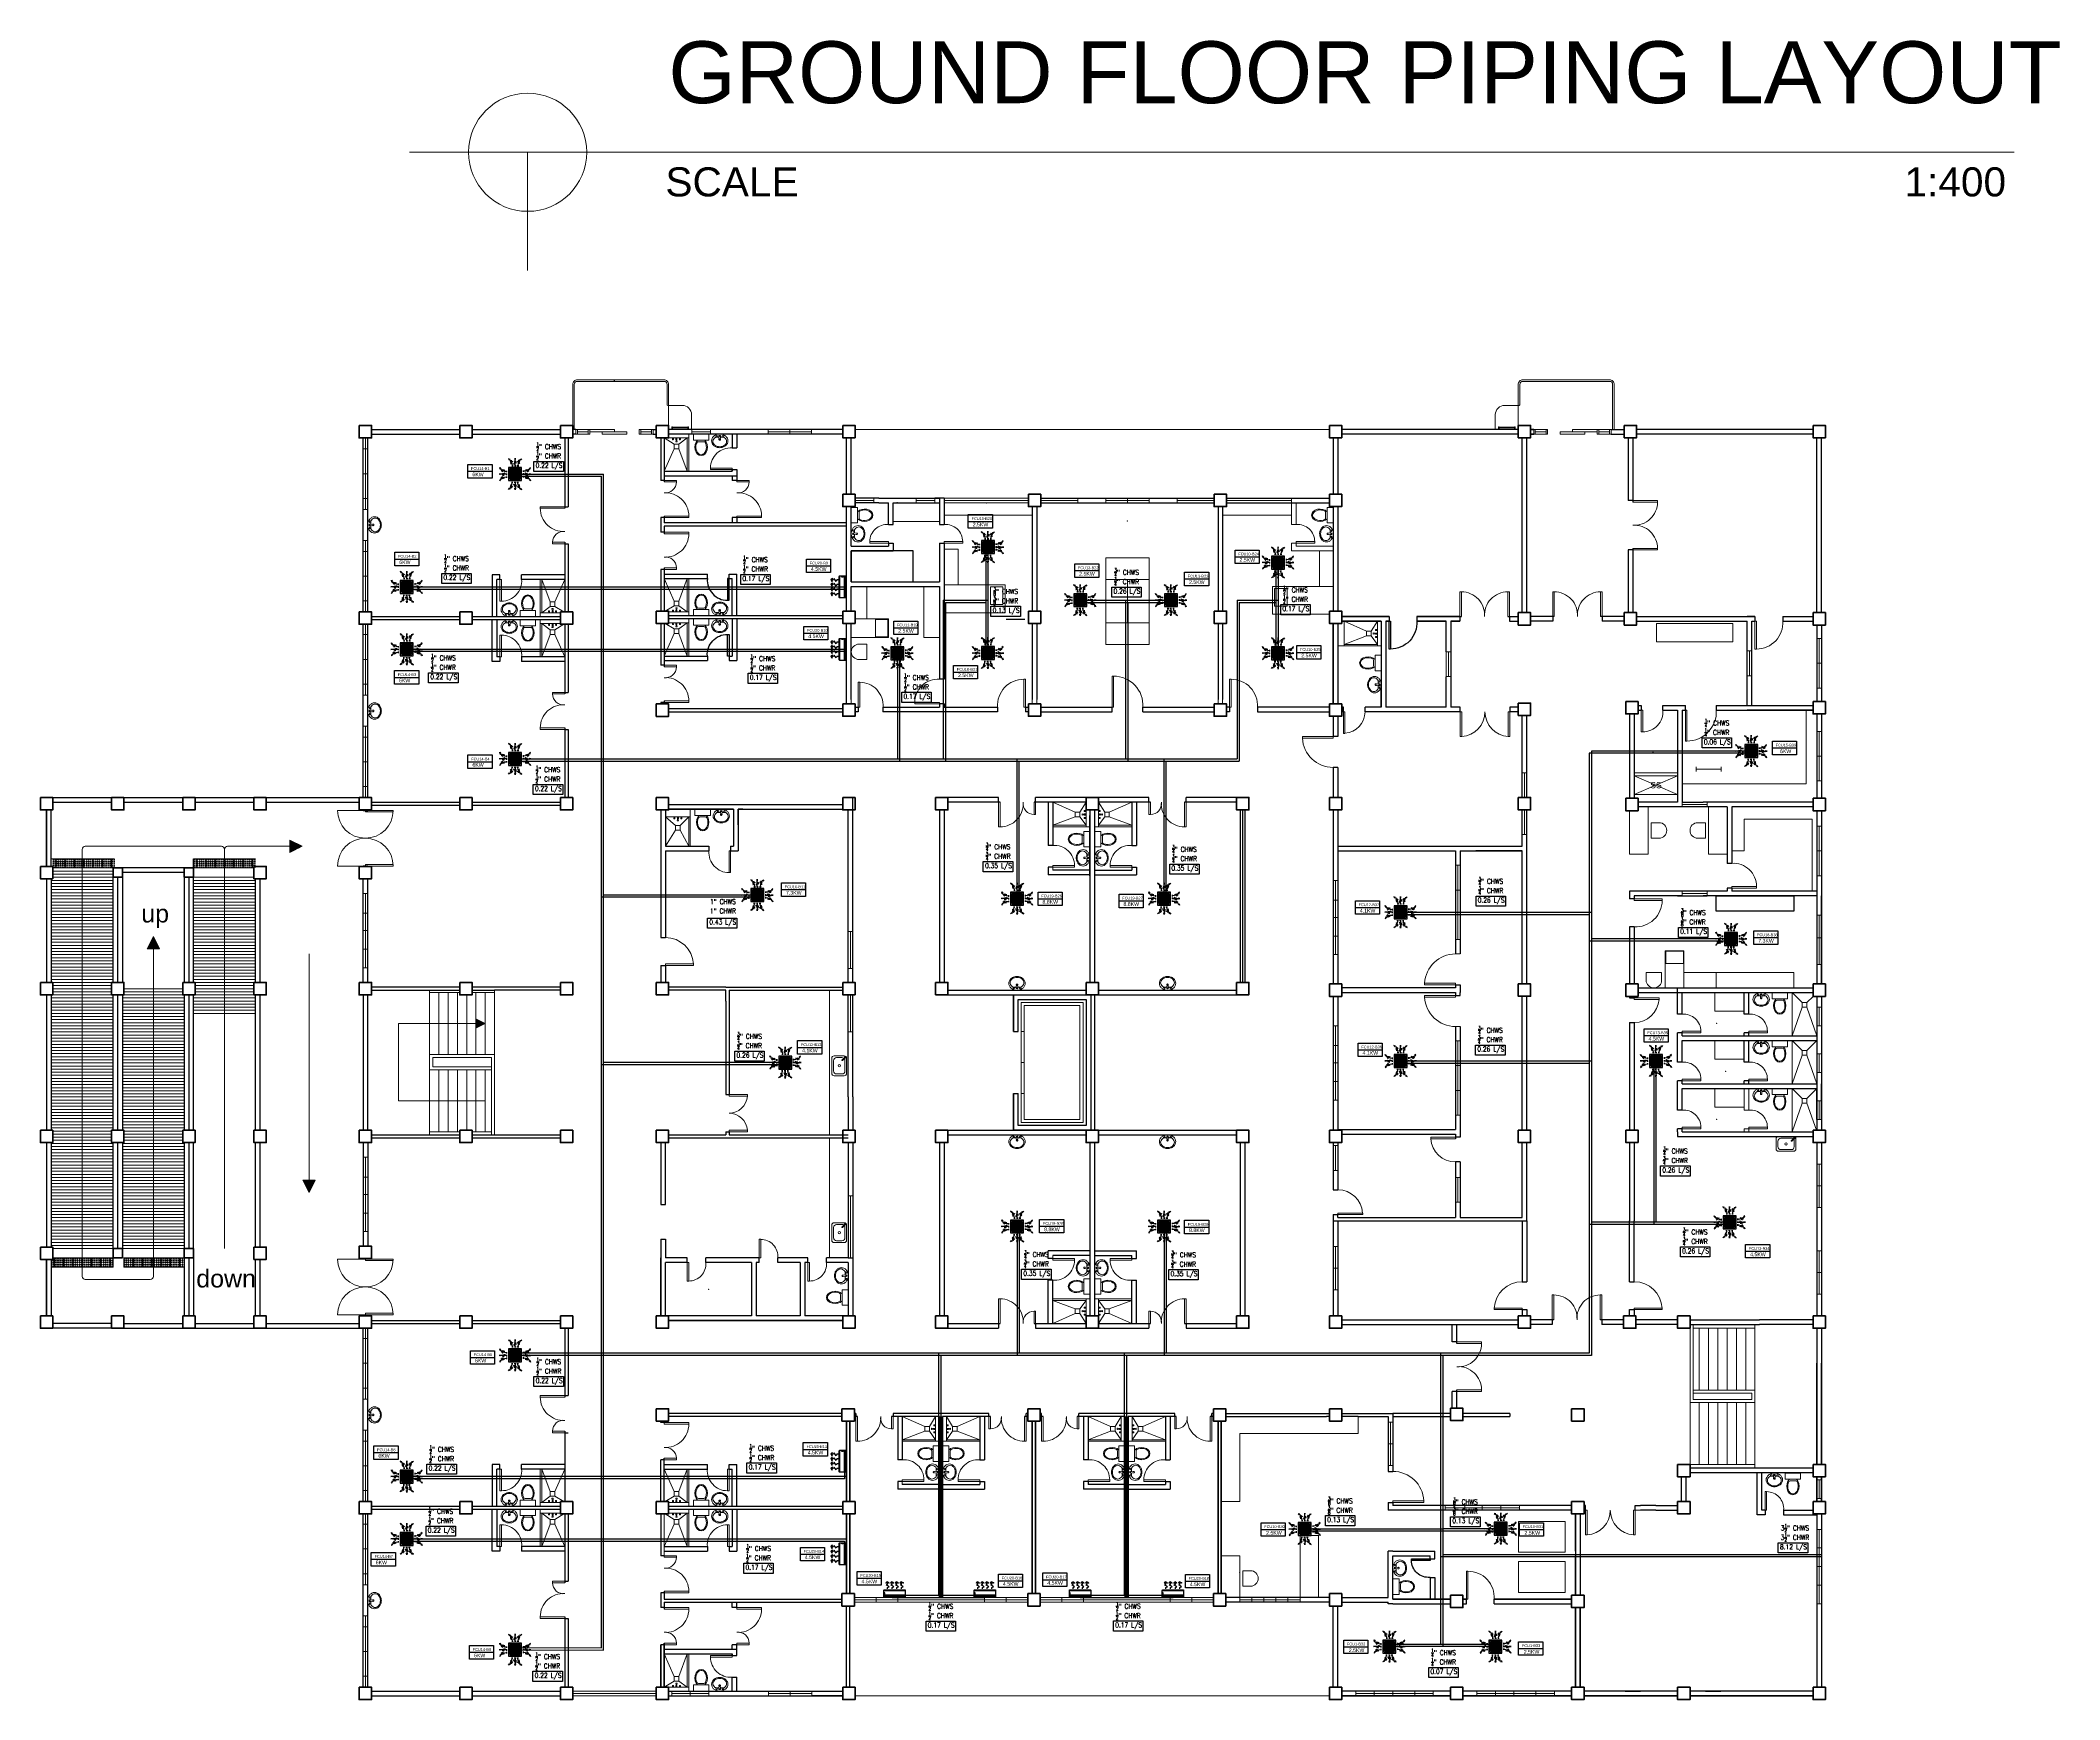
# Model space of a CAD drawing. Header units: millimetres. Extents: x 5 to 430, y 3 to 339.
# Drawn here: x 4.9 to 70.2, y 80.7 to 134.4 of the extents above; entities that cross this region are included whole.
import ezdxf

# ---------------------------------------------------------------- set-up
doc = ezdxf.new("R2010")
doc.units = ezdxf.units.MM
doc.header["$MEASUREMENT"] = 0
for name, color, linetype in [('AIR', 7, 'Continuous'), ('fcu line', 7, 'Continuous'), ('fcu return', 7, 'Continuous'), ('Legends', 7, 'Continuous'), ('pipe label', 7, 'Continuous')]:
    doc.layers.add(name, color=color, linetype=linetype)
doc.styles.add('Arch-Dim', font='simplex.shx', dxfattribs={"width": 0.75})
doc.styles.get("Standard").update_dxf_attribs({"font": 'arial.ttf'})
doc.styles.add('SWISSLT175', font='swissl.ttf', dxfattribs={"height": 0.175})

# ---------------------------------------------------------------- blocks, each defined once
blk = doc.blocks.new('dr 900')
at = {"color": 8, "ltscale": 0.03}
blk.add_lwpolyline([(0, 0), (0.05, 0), (0.05, 0.9), (0, 0.9)], close=True, dxfattribs=at)
blk.add_arc((0.05, 0.049), 0.851, 356.72685, 90, dxfattribs=at)
blk = doc.blocks.new('door-.60m')
at = {"ltscale": 0.03}
blk.add_lwpolyline([(0, 0), (0.05, 0), (0.05, 0.6), (0, 0.6)], close=True, dxfattribs=at)
blk.add_arc((0.05, 0.048), 0.552, 355.02089, 90, dxfattribs=at)
blk = doc.blocks.new('dr 700')
at = {"color": 8, "ltscale": 0.03}
blk.add_lwpolyline([(0, 0), (0.05, 0), (0.05, 0.7), (0, 0.7)], close=True, dxfattribs=at)
blk.add_arc((0.05, 0.048), 0.652, 355.75781, 90, dxfattribs=at)
blk = doc.blocks.new('FCU-13000P (CASSETTE SPLIT)')
at = {"layer": 'AIR', "ltscale": 3}
for p, q in [((-0.52, 0), (-1, 0)), ((-0.56, 0.19), (-0.49, 0.19)), ((-0.56, 0.16), (-0.49, 0.16)), ((-0.56, 0.02), (-0.49, 0.02)), ((-0.19, 0.56), (-0.19, 0.49)), ((-0.16, 0.56), (-0.16, 0.49)), ((-0.02, 0.56), (-0.02, 0.49)), ((0, 0.52), (0, 1)), ((0.02, 0.56), (0.02, 0.49)), ((0.16, 0.56), (0.16, 0.49)), ((0.19, 0.56), (0.19, 0.49)), ((0.56, 0.19), (0.49, 0.19)), ((0.56, 0.16), (0.49, 0.16)), ((0.56, 0.02), (0.49, 0.02)), ((0.52, 0), (1, 0)), ((-0.56, -0.02), (-0.49, -0.02)), ((-0.56, -0.16), (-0.49, -0.16)), ((-0.56, -0.19), (-0.49, -0.19)), ((-0.19, -0.56), (-0.19, -0.49)), ((-0.16, -0.56), (-0.16, -0.49)), ((-0.02, -0.56), (-0.02, -0.49)), ((0, -0.52), (0, -1)), ((0.02, -0.56), (0.02, -0.49)), ((0.16, -0.56), (0.16, -0.49)), ((0.19, -0.56), (0.19, -0.49)), ((0.56, -0.02), (0.49, -0.02)), ((0.56, -0.16), (0.49, -0.16)), ((0.56, -0.19), (0.49, -0.19))]:
    blk.add_line(p, q, dxfattribs=at)
at = {"layer": 'AIR'}
for p, q in [((0.3, -0.3), (-0.3, 0.3)), ((0.3, 0.3), (-0.3, -0.3))]:
    blk.add_line(p, q, dxfattribs=at)
at = {"layer": 'AIR', "ltscale": 3}
for points in [[(-0.89, 0.02), (-0.89, -0.02), (-1, 0)], [(-0.89, 0.34), (-0.93, 0.31), (-0.97, 0.42)], [(-0.34, 0.89), (-0.31, 0.93), (-0.42, 0.97)], [(-0.02, 0.89), (0.02, 0.89), (0, 1)], [(0.34, 0.89), (0.31, 0.93), (0.42, 0.97)], [(0.89, 0.34), (0.93, 0.31), (0.97, 0.42)], [(0.89, 0.02), (0.89, -0.02), (1, 0)], [(-0.89, -0.34), (-0.93, -0.31), (-0.97, -0.42)], [(-0.34, -0.89), (-0.31, -0.93), (-0.42, -0.97)], [(-0.02, -0.89), (0.02, -0.89), (0, -1)], [(0.34, -0.89), (0.31, -0.93), (0.42, -0.97)], [(0.89, -0.34), (0.93, -0.31), (0.97, -0.42)]]:
    blk.add_lwpolyline(points, close=True, dxfattribs=at)
at = {"layer": 'AIR'}
for points in [[(-0.91, 0.32, 0.171809), (-0.56, 0.18), (-0.52, 0.18)], [(-0.32, 0.91, -0.171809), (-0.18, 0.56), (-0.18, 0.52)], [(0.32, 0.91, 0.171809), (0.18, 0.56), (0.18, 0.52)], [(0.91, 0.32, -0.171809), (0.56, 0.18), (0.52, 0.18)], [(-0.91, -0.32, -0.171809), (-0.56, -0.18), (-0.52, -0.18)], [(-0.32, -0.91, 0.171809), (-0.18, -0.56), (-0.18, -0.52)], [(0.32, -0.91, -0.171809), (0.18, -0.56), (0.18, -0.52)], [(0.91, -0.32, 0.171809), (0.56, -0.18), (0.52, -0.18)]]:
    blk.add_lwpolyline(points, format="xyb", dxfattribs=at)
for points in [[(-0.41, -0.41), (0.41, -0.41), (0.41, 0.41), (-0.41, 0.41)], [(-0.37, 0.31), (-0.35, 0.31), (-0.35, -0.31), (-0.37, -0.31)], [(-0.31, 0.37), (0.31, 0.37), (0.31, 0.35), (-0.31, 0.35)], [(-0.26, -0.26), (0.26, -0.26), (0.26, 0.26), (-0.26, 0.26)], [(-0.21, -0.21), (0.21, -0.21), (0.21, 0.21), (-0.21, 0.21)], [(-0.16, -0.16), (0.16, -0.16), (0.16, 0.16), (-0.16, 0.16)], [(-0.11, -0.11), (0.11, -0.11), (0.11, 0.11), (-0.11, 0.11)], [(-0.06, -0.06), (0.06, -0.06), (0.06, 0.06), (-0.06, 0.06)], [(0.37, 0.31), (0.35, 0.31), (0.35, -0.31), (0.37, -0.31)], [(-0.31, -0.37), (0.31, -0.37), (0.31, -0.35), (-0.31, -0.35)]]:
    blk.add_lwpolyline(points, close=True, dxfattribs=at)
blk.add_lwpolyline([(-0.26, -0.31), (0.26, -0.31, 0.414214), (0.31, -0.26), (0.31, 0.26, 0.414214), (0.26, 0.31), (-0.26, 0.31, 0.414214), (-0.31, 0.26), (-0.31, -0.26, 0.414214)], format="xyb", close=True, dxfattribs=at)
at = {"layer": 'AIR', "ltscale": 3}
for points in [[(-0.84, 0.27), (-0.85, 0.23), (-0.88, 0.13), (-0.7, 0.42), (-0.9, 0), (-0.65, 0.36), (-0.68, 0.24), (-0.69, 0.2)], [(-0.27, 0.84), (-0.23, 0.85), (-0.13, 0.88), (-0.42, 0.7), (0, 0.9), (-0.36, 0.65), (-0.24, 0.68), (-0.2, 0.69)], [(0.27, 0.84), (0.23, 0.85), (0.13, 0.88), (0.42, 0.7), (0, 0.9), (0.36, 0.65), (0.24, 0.68), (0.2, 0.69)], [(0.84, 0.27), (0.85, 0.23), (0.88, 0.13), (0.7, 0.42), (0.9, 0), (0.65, 0.36), (0.68, 0.24), (0.69, 0.2)], [(-0.84, -0.27), (-0.85, -0.23), (-0.88, -0.13), (-0.7, -0.42), (-0.9, 0), (-0.65, -0.36), (-0.68, -0.24), (-0.69, -0.2)], [(-0.27, -0.84), (-0.23, -0.85), (-0.13, -0.88), (-0.42, -0.7), (0, -0.9), (-0.36, -0.65), (-0.24, -0.68), (-0.2, -0.69)], [(0.27, -0.84), (0.23, -0.85), (0.13, -0.88), (0.42, -0.7), (0, -0.9), (0.36, -0.65), (0.24, -0.68), (0.2, -0.69)], [(0.84, -0.27), (0.85, -0.23), (0.88, -0.13), (0.7, -0.42), (0.9, 0), (0.65, -0.36), (0.68, -0.24), (0.69, -0.2)]]:
    blk.add_open_spline(points, degree=3, knots=[0.0032834, 0.0032834, 0.0032834, 0.0032834, 0.0712567, 0.1924075, 0.3347111, 0.5062145, 0.5813292, 0.5813292, 0.5813292, 0.5813292], dxfattribs=at)
for points in [[(-0.8, 0), (-0.78, -0.08), (-0.75, 0.06), (-0.72, -0.1), (-0.66, 0.09), (-0.63, 0)], [(0, 0.8), (0.08, 0.78), (-0.06, 0.75), (0.1, 0.72), (-0.09, 0.66), (0, 0.63)], [(0.8, 0), (0.78, -0.08), (0.75, 0.06), (0.72, -0.1), (0.66, 0.09), (0.63, 0)], [(0, -0.8), (0.08, -0.78), (-0.06, -0.75), (0.1, -0.72), (-0.09, -0.66), (0, -0.63)]]:
    blk.add_spline(points, degree=3, dxfattribs=at)
for points in [[(-1, 0), (-0.89, 0.02), (-0.89, -0.02)], [(-0.97, 0.42), (-0.89, 0.34), (-0.93, 0.31)], [(-0.42, 0.97), (-0.34, 0.89), (-0.31, 0.93)], [(0, 1), (-0.02, 0.89), (0.02, 0.89)], [(0.42, 0.97), (0.34, 0.89), (0.31, 0.93)], [(0.97, 0.42), (0.89, 0.34), (0.93, 0.31)], [(1, 0), (0.89, 0.02), (0.89, -0.02)], [(-0.97, -0.42), (-0.89, -0.34), (-0.93, -0.31)], [(-0.42, -0.97), (-0.34, -0.89), (-0.31, -0.93)], [(0, -1), (-0.02, -0.89), (0.02, -0.89)], [(0.42, -0.97), (0.34, -0.89), (0.31, -0.93)], [(0.97, -0.42), (0.89, -0.34), (0.93, -0.31)]]:
    blk.add_solid(points, dxfattribs=at)
blk = doc.blocks.new('CARRIER-S30-32 (FCD)')
at = {"layer": 'AIR'}
for p, q in [((0.82, -0.05), (-0.83, -0.05)), ((0.82, -0.08), (-0.83, -0.08)), ((0.82, -0.1), (-0.83, -0.1)), ((0.82, -0.13), (-0.83, -0.13)), ((0.82, -0.15), (-0.83, -0.15)), ((-0.6, -0.03), (-0.6, -0.18)), ((-0.4, -0.03), (-0.4, -0.18)), ((-0.2, -0.03), (-0.2, -0.18)), ((0, -0.03), (0, -0.18)), ((0.2, -0.03), (0.2, -0.18)), ((0.4, -0.03), (0.4, -0.18)), ((0.6, -0.03), (0.6, -0.18))]:
    blk.add_line(p, q, dxfattribs=at)
for points in [[(-0.8, -0.62), (0.8, -0.62, 0.414214), (0.85, -0.57), (0.85, 0), (-0.85, 0), (-0.85, -0.57, 0.414214)], [(-0.8, -0.59), (0.8, -0.59, 0.414214), (0.82, -0.57), (0.82, -0.53), (-0.83, -0.53), (-0.83, -0.57, 0.414214)]]:
    blk.add_lwpolyline(points, format="xyb", close=True, dxfattribs=at)
for points in [[(-0.83, -0.03), (0.82, -0.03), (0.82, -0.18), (-0.83, -0.18)], [(-0.66, -1.13), (-0.56, -1.24), (-0.7, -1.18)], [(-0.46, -1.13), (-0.56, -1.24), (-0.43, -1.18)], [(-0.29, -1.13), (-0.19, -1.24), (-0.32, -1.18)], [(-0.09, -1.13), (-0.19, -1.24), (-0.05, -1.18)], [(0.09, -1.13), (0.19, -1.24), (0.05, -1.18)], [(0.29, -1.13), (0.19, -1.24), (0.32, -1.18)], [(0.46, -1.13), (0.56, -1.24), (0.43, -1.18)], [(0.66, -1.13), (0.56, -1.24), (0.7, -1.18)]]:
    blk.add_lwpolyline(points, close=True, dxfattribs=at)
for points in [[(-0.56, -0.68), (-0.56, -0.79), (-0.44, -0.84), (-0.67, -1), (-0.56, -1.04), (-0.56, -1.24)], [(-0.19, -0.68), (-0.19, -0.79), (-0.06, -0.84), (-0.29, -1), (-0.19, -1.04), (-0.19, -1.24)], [(0.19, -0.68), (0.19, -0.79), (0.31, -0.84), (0.08, -1), (0.19, -1.04), (0.19, -1.24)], [(0.56, -0.68), (0.56, -0.79), (0.69, -0.84), (0.46, -1), (0.56, -1.04), (0.56, -1.24)]]:
    blk.add_lwpolyline(points, dxfattribs=at)
for centre in [(-0.8, -0.29), (-0.8, -0.36)]:
    blk.add_circle(centre, 0.0187, dxfattribs=at)

msp = doc.modelspace()

# ---------------------------------------------------------------- linework, layer by layer
at = {"color": 0, "linetype": 'ByBlock', "lineweight": 9}
for p, q in [((24.502, 130.747), (16.867, 130.747)), ((20.685, 130.747), (20.685, 126.929)), ((68.719, 130.747), (24.502, 130.747))]:
    msp.add_line(p, q, dxfattribs=at)
at = {"color": 8, "lineweight": 9}
for p, q in [((25.681, 122.567), (25.211, 122.567)), ((25.981, 121.792), (25.981, 122.267)), ((51.951, 121.792), (51.951, 122.267)), ((52.251, 122.567), (52.721, 122.567)), ((52.691, 122.395), (52.691, 121.919)), ((15.366, 119.204), (15.366, 121.517)), ((15.441, 121.517), (15.441, 119.204)), ((25.241, 121.792), (26.041, 121.792)), ((25.241, 121.517), (25.891, 121.517)), ((25.336, 121.642), (25.936, 121.642)), ((25.361, 121.872), (25.341, 121.872)), ((25.341, 121.872), (25.341, 121.792)), ((25.361, 121.792), (25.361, 121.872)), ((25.611, 121.862), (25.361, 121.862)), ((25.611, 121.842), (25.361, 121.842)), ((25.361, 121.517), (25.395, 121.517)), ((25.361, 121.516), (25.361, 121.517)), ((25.361, 121.516), (25.395, 121.516)), ((25.361, 121.516), (25.364, 121.509)), ((25.361, 121.483), (25.363, 121.487)), ((25.361, 121.461), (25.361, 121.483)), ((25.361, 121.461), (25.394, 121.461)), ((25.364, 121.459), (25.361, 121.461)), ((25.364, 121.509), (25.391, 121.509)), ((25.364, 121.495), (25.364, 121.497)), ((25.364, 121.497), (25.391, 121.497)), ((25.364, 121.495), (25.392, 121.495)), ((25.364, 121.489), (25.364, 121.495)), ((25.364, 121.483), (25.372, 121.483)), ((25.364, 121.47), (25.364, 121.482)), ((25.364, 121.459), (25.391, 121.459)), ((25.364, 121.458), (25.364, 121.459)), ((25.364, 121.458), (25.391, 121.458)), ((25.366, 121.509), (25.366, 121.497)), ((25.371, 121.47), (25.371, 121.482)), ((25.391, 121.483), (25.383, 121.483)), ((25.384, 121.47), (25.384, 121.482)), ((25.389, 121.509), (25.389, 121.497)), ((25.395, 121.516), (25.391, 121.509)), ((25.392, 121.495), (25.391, 121.497)), ((25.391, 121.47), (25.391, 121.482)), ((25.391, 121.459), (25.394, 121.461)), ((25.391, 121.458), (25.391, 121.459)), ((25.392, 121.489), (25.392, 121.495)), ((25.394, 121.483), (25.392, 121.487)), ((25.394, 121.461), (25.394, 121.483)), ((25.395, 121.516), (25.395, 121.517)), ((25.474, 121.511), (25.462, 121.517)), ((25.462, 121.517), (25.52, 121.517)), ((25.479, 121.431), (25.47, 121.389)), ((25.511, 121.385), (25.472, 121.385)), ((25.509, 121.511), (25.474, 121.511)), ((25.474, 121.501), (25.474, 121.511)), ((25.474, 121.511), (25.509, 121.511)), ((25.509, 121.501), (25.474, 121.501)), ((25.475, 121.483), (25.477, 121.487)), ((25.475, 121.461), (25.475, 121.483)), ((25.475, 121.461), (25.484, 121.461)), ((25.478, 121.459), (25.475, 121.461)), ((25.477, 121.495), (25.478, 121.497)), ((25.477, 121.495), (25.484, 121.495)), ((25.477, 121.489), (25.477, 121.495)), ((25.478, 121.497), (25.484, 121.497)), ((25.478, 121.483), (25.484, 121.483)), ((25.478, 121.47), (25.478, 121.482)), ((25.478, 121.459), (25.484, 121.459)), ((25.478, 121.458), (25.478, 121.459)), ((25.478, 121.458), (25.484, 121.458)), ((25.479, 121.439), (25.479, 121.431)), ((25.503, 121.439), (25.479, 121.439)), ((25.479, 121.431), (25.503, 121.431)), ((25.479, 121.431), (25.503, 121.431)), ((25.48, 121.501), (25.48, 121.497)), ((25.484, 121.439), (25.484, 121.501)), ((25.484, 121.501), (25.499, 121.501)), ((25.499, 121.501), (25.499, 121.439)), ((25.499, 121.497), (25.504, 121.497)), ((25.499, 121.495), (25.505, 121.495)), ((25.504, 121.483), (25.499, 121.483)), ((25.499, 121.461), (25.508, 121.461)), ((25.499, 121.459), (25.504, 121.459)), ((25.499, 121.458), (25.504, 121.458)), ((25.503, 121.501), (25.503, 121.497)), ((25.503, 121.431), (25.503, 121.439)), ((25.503, 121.431), (25.512, 121.389)), ((25.505, 121.495), (25.504, 121.497)), ((25.504, 121.47), (25.504, 121.482)), ((25.504, 121.459), (25.508, 121.461)), ((25.504, 121.458), (25.504, 121.459)), ((25.505, 121.489), (25.505, 121.495)), ((25.508, 121.483), (25.506, 121.487)), ((25.508, 121.461), (25.508, 121.483)), ((25.52, 121.517), (25.509, 121.511)), ((25.509, 121.511), (25.509, 121.501)), ((25.588, 121.516), (25.588, 121.517)), ((25.588, 121.517), (25.622, 121.517)), ((25.588, 121.516), (25.591, 121.509)), ((25.588, 121.516), (25.622, 121.516)), ((25.588, 121.483), (25.59, 121.487)), ((25.588, 121.461), (25.588, 121.483)), ((25.592, 121.459), (25.588, 121.461)), ((25.588, 121.461), (25.621, 121.461)), ((25.591, 121.509), (25.618, 121.509)), ((25.591, 121.495), (25.592, 121.497)), ((25.591, 121.489), (25.591, 121.495)), ((25.591, 121.495), (25.619, 121.495)), ((25.592, 121.497), (25.618, 121.497)), ((25.592, 121.483), (25.599, 121.483)), ((25.592, 121.47), (25.592, 121.482)), ((25.592, 121.458), (25.592, 121.459)), ((25.592, 121.459), (25.618, 121.459)), ((25.592, 121.458), (25.618, 121.458)), ((25.593, 121.509), (25.593, 121.497)), ((25.599, 121.47), (25.599, 121.482)), ((25.611, 121.862), (25.861, 121.862)), ((25.611, 121.842), (25.861, 121.842)), ((25.618, 121.483), (25.611, 121.483)), ((25.611, 121.47), (25.611, 121.482)), ((25.616, 121.509), (25.616, 121.497)), ((25.622, 121.516), (25.618, 121.509)), ((25.619, 121.495), (25.618, 121.497)), ((25.618, 121.47), (25.618, 121.482)), ((25.618, 121.459), (25.621, 121.461)), ((25.618, 121.458), (25.618, 121.459)), ((25.619, 121.489), (25.619, 121.495)), ((25.621, 121.483), (25.619, 121.487)), ((25.621, 121.461), (25.621, 121.483)), ((25.622, 121.516), (25.622, 121.517)), ((25.861, 121.792), (25.861, 121.872)), ((25.861, 121.872), (25.881, 121.872)), ((25.881, 121.872), (25.881, 121.792)), ((25.936, 121.642), (26.536, 121.642)), ((25.991, 121.642), (25.991, 121.792)), ((26.591, 121.792), (25.991, 121.792)), ((26.591, 121.717), (25.991, 121.717)), ((26.041, 121.642), (26.041, 121.442)), ((26.541, 121.642), (26.041, 121.642)), ((26.041, 121.442), (26.541, 121.442)), ((26.201, 121.392), (26.382, 121.392)), ((26.541, 121.442), (26.541, 121.642)), ((26.591, 121.642), (26.591, 121.792)), ((26.867, 121.54), (26.765, 121.54)), ((26.877, 121.444), (26.863, 121.566)), ((26.906, 121.444), (26.919, 121.566)), ((28.461, 121.792), (28.461, 121.642)), ((29.861, 121.717), (28.461, 121.717)), ((29.161, 121.792), (29.161, 121.642)), ((29.861, 121.642), (29.861, 121.792)), ((46.591, 121.792), (31.266, 121.792)), ((52.071, 121.87), (52.051, 121.87)), ((52.051, 121.87), (52.051, 121.79)), ((52.071, 121.79), (52.071, 121.87)), ((52.321, 121.86), (52.071, 121.86)), ((52.321, 121.84), (52.071, 121.84)), ((52.321, 121.86), (52.571, 121.86)), ((52.321, 121.84), (52.571, 121.84)), ((52.571, 121.79), (52.571, 121.87)), ((52.571, 121.87), (52.591, 121.87)), ((52.591, 121.87), (52.591, 121.79)), ((15.366, 120.36), (15.366, 121.16)), ((15.366, 121.16), (15.516, 121.16)), ((15.516, 121.16), (15.516, 119.56)), ((15.366, 120.36), (15.516, 120.36)), ((15.516, 119.56), (15.366, 119.56)), ((31.266, 119.567), (31.266, 119.567)), ((31.266, 119.567), (31.866, 119.567)), ((31.866, 119.492), (31.266, 119.495)), ((31.866, 119.567), (31.866, 119.417)), ((33.241, 119.417), (33.241, 119.567)), ((33.241, 119.492), (33.841, 119.492)), ((33.841, 119.417), (33.241, 119.417)), ((33.841, 119.567), (33.841, 119.417)), ((34.904, 119.567), (34.141, 119.567)), ((36.866, 119.495), (34.141, 119.495)), ((34.904, 119.417), (34.141, 119.417)), ((36.104, 119.567), (34.904, 119.567)), ((36.104, 119.417), (34.904, 119.417)), ((36.104, 119.567), (36.866, 119.567)), ((36.104, 119.417), (36.866, 119.417)), ((37.266, 119.567), (37.266, 119.567)), ((38.466, 119.492), (37.266, 119.495)), ((38.466, 119.567), (38.466, 119.417)), ((39.366, 119.417), (39.366, 119.567)), ((40.766, 119.492), (39.366, 119.492)), ((40.066, 119.417), (39.366, 119.417)), ((40.066, 119.567), (40.066, 119.417)), ((40.066, 119.567), (40.766, 119.567)), ((40.766, 119.567), (40.766, 119.417)), ((41.666, 119.567), (41.666, 119.417)), ((41.666, 119.492), (42.866, 119.492)), ((43.266, 119.567), (43.266, 119.567)), ((45.366, 119.492), (43.266, 119.495)), ((45.366, 119.417), (45.366, 119.567)), ((45.366, 119.417), (45.516, 119.417)), ((15.366, 118.704), (15.366, 119.204)), ((15.366, 119.204), (15.516, 119.204)), ((30.991, 118.767), (30.991, 119.295)), ((31.341, 119.267), (31.141, 119.267)), ((31.141, 119.267), (31.141, 118.767)), ((31.141, 118.767), (31.341, 118.767)), ((31.341, 118.767), (31.341, 119.267)), ((31.391, 118.927), (31.391, 119.108)), ((33.991, 118.817), (32.491, 118.817)), ((46.466, 118.927), (46.466, 119.108)), ((46.516, 119.267), (46.716, 119.267)), ((46.516, 118.767), (46.516, 119.267)), ((46.716, 118.767), (46.516, 118.767)), ((46.716, 119.295), (46.716, 118.017)), ((46.716, 119.267), (46.716, 118.767)), ((15.366, 118.704), (15.366, 118.204)), ((15.366, 118.204), (15.516, 118.204)), ((15.366, 115.892), (15.366, 118.204)), ((15.441, 118.204), (15.441, 115.892)), ((15.714, 118.719), (15.592, 118.732)), ((15.714, 118.69), (15.592, 118.676)), ((31.339, 118.432), (31.217, 118.445)), ((31.339, 118.403), (31.217, 118.39)), ((46.518, 118.432), (46.64, 118.445)), ((46.518, 118.403), (46.64, 118.39)), ((15.366, 117.048), (15.366, 117.848)), ((15.366, 117.848), (15.516, 117.848)), ((15.516, 117.848), (15.516, 116.248)), ((15.366, 117.048), (15.516, 117.048)), ((15.516, 116.248), (15.366, 116.248)), ((15.366, 115.892), (15.516, 115.892)), ((15.366, 113.204), (15.366, 115.492)), ((15.441, 115.492), (15.441, 113.204)), ((19.691, 115.742), (21.641, 115.742)), ((19.691, 115.642), (21.641, 115.642)), ((20.077, 115.939), (20.063, 115.818)), ((20.077, 115.444), (20.063, 115.566)), ((20.106, 115.939), (20.119, 115.818)), ((20.106, 115.444), (20.119, 115.566)), ((20.116, 115.844), (20.218, 115.844)), ((20.441, 115.942), (20.441, 115.742)), ((20.941, 115.942), (20.441, 115.942)), ((20.441, 115.742), (20.941, 115.742)), ((20.441, 115.442), (20.441, 115.642)), ((20.441, 115.642), (20.941, 115.642)), ((20.782, 115.992), (20.601, 115.992)), ((20.941, 115.742), (20.941, 115.942)), ((20.941, 115.642), (20.941, 115.442)), ((21.741, 115.867), (21.091, 115.867)), ((21.741, 115.517), (21.091, 115.517)), ((21.364, 115.924), (21.361, 115.922)), ((21.361, 115.922), (21.361, 115.9)), ((21.394, 115.922), (21.361, 115.922)), ((21.361, 115.9), (21.363, 115.896)), ((21.361, 115.867), (21.364, 115.874)), ((21.361, 115.867), (21.361, 115.867)), ((21.395, 115.867), (21.361, 115.867)), ((21.395, 115.867), (21.361, 115.867)), ((21.361, 115.516), (21.361, 115.517)), ((21.395, 115.517), (21.361, 115.517)), ((21.361, 115.516), (21.364, 115.509)), ((21.395, 115.516), (21.361, 115.516)), ((21.361, 115.483), (21.363, 115.487)), ((21.361, 115.461), (21.361, 115.483)), ((21.364, 115.925), (21.364, 115.924)), ((21.391, 115.925), (21.364, 115.925)), ((21.391, 115.924), (21.364, 115.924)), ((21.364, 115.913), (21.364, 115.901)), ((21.364, 115.9), (21.372, 115.9)), ((21.364, 115.894), (21.364, 115.888)), ((21.392, 115.888), (21.364, 115.888)), ((21.364, 115.888), (21.364, 115.886)), ((21.391, 115.886), (21.364, 115.886)), ((21.391, 115.874), (21.364, 115.874)), ((21.391, 115.509), (21.364, 115.509)), ((21.391, 115.497), (21.364, 115.497)), ((21.364, 115.495), (21.364, 115.497)), ((21.364, 115.489), (21.364, 115.495)), ((21.392, 115.495), (21.364, 115.495)), ((21.364, 115.483), (21.372, 115.483)), ((21.364, 115.47), (21.364, 115.482)), ((21.366, 115.874), (21.366, 115.886)), ((21.366, 115.509), (21.366, 115.497)), ((21.372, 115.913), (21.372, 115.901)), ((21.372, 115.47), (21.372, 115.482)), ((21.391, 115.9), (21.383, 115.9)), ((21.391, 115.483), (21.383, 115.483)), ((21.384, 115.913), (21.384, 115.901)), ((21.384, 115.47), (21.384, 115.482)), ((21.389, 115.874), (21.389, 115.886)), ((21.389, 115.509), (21.389, 115.497)), ((21.391, 115.925), (21.391, 115.924)), ((21.391, 115.924), (21.394, 115.922)), ((21.391, 115.913), (21.391, 115.901)), ((21.392, 115.888), (21.391, 115.886)), ((21.395, 115.867), (21.391, 115.874)), ((21.395, 115.516), (21.391, 115.509)), ((21.392, 115.495), (21.391, 115.497)), ((21.391, 115.47), (21.391, 115.482)), ((21.394, 115.9), (21.392, 115.896)), ((21.392, 115.894), (21.392, 115.888)), ((21.392, 115.489), (21.392, 115.495)), ((21.394, 115.483), (21.392, 115.487)), ((21.394, 115.922), (21.394, 115.9)), ((21.394, 115.461), (21.394, 115.483)), ((21.395, 115.867), (21.395, 115.867)), ((21.395, 115.516), (21.395, 115.517)), ((21.462, 115.867), (21.474, 115.872)), ((21.52, 115.867), (21.462, 115.867)), ((21.462, 115.517), (21.474, 115.511)), ((21.52, 115.517), (21.462, 115.517)), ((21.479, 115.952), (21.47, 115.994)), ((21.472, 115.998), (21.511, 115.998)), ((21.474, 115.882), (21.509, 115.882)), ((21.474, 115.872), (21.474, 115.882)), ((21.474, 115.872), (21.509, 115.872)), ((21.509, 115.872), (21.474, 115.872)), ((21.474, 115.511), (21.509, 115.511)), ((21.509, 115.511), (21.474, 115.511)), ((21.474, 115.511), (21.474, 115.501)), ((21.474, 115.501), (21.509, 115.501)), ((21.478, 115.924), (21.475, 115.922)), ((21.484, 115.922), (21.475, 115.922)), ((21.475, 115.922), (21.475, 115.9)), ((21.475, 115.9), (21.477, 115.896)), ((21.475, 115.483), (21.477, 115.487)), ((21.475, 115.461), (21.475, 115.483)), ((21.477, 115.894), (21.477, 115.888)), ((21.484, 115.888), (21.477, 115.888)), ((21.477, 115.888), (21.478, 115.886)), ((21.477, 115.495), (21.478, 115.497)), ((21.484, 115.495), (21.477, 115.495)), ((21.477, 115.489), (21.477, 115.495)), ((21.484, 115.925), (21.478, 115.925)), ((21.478, 115.925), (21.478, 115.924)), ((21.484, 115.924), (21.478, 115.924)), ((21.478, 115.913), (21.478, 115.901)), ((21.478, 115.9), (21.484, 115.9)), ((21.484, 115.886), (21.478, 115.886)), ((21.484, 115.497), (21.478, 115.497)), ((21.478, 115.483), (21.484, 115.483)), ((21.478, 115.47), (21.478, 115.482)), ((21.504, 115.952), (21.479, 115.952)), ((21.479, 115.952), (21.479, 115.944)), ((21.504, 115.952), (21.479, 115.952)), ((21.479, 115.944), (21.504, 115.944)), ((21.48, 115.882), (21.48, 115.886)), ((21.48, 115.501), (21.48, 115.497)), ((21.484, 115.882), (21.484, 115.944)), ((21.499, 115.882), (21.484, 115.882)), ((21.484, 115.501), (21.484, 115.439)), ((21.499, 115.501), (21.484, 115.501)), ((21.499, 115.944), (21.499, 115.882)), ((21.504, 115.925), (21.499, 115.925)), ((21.504, 115.924), (21.499, 115.924)), ((21.508, 115.922), (21.499, 115.922)), ((21.504, 115.9), (21.499, 115.9)), ((21.505, 115.888), (21.499, 115.888)), ((21.504, 115.886), (21.499, 115.886)), ((21.499, 115.439), (21.499, 115.501)), ((21.504, 115.497), (21.499, 115.497)), ((21.505, 115.495), (21.499, 115.495)), ((21.504, 115.483), (21.499, 115.483)), ((21.503, 115.882), (21.503, 115.886)), ((21.503, 115.501), (21.503, 115.497)), ((21.504, 115.952), (21.512, 115.994)), ((21.504, 115.944), (21.504, 115.952)), ((21.504, 115.925), (21.504, 115.924)), ((21.504, 115.924), (21.508, 115.922)), ((21.504, 115.913), (21.504, 115.901)), ((21.505, 115.888), (21.504, 115.886)), ((21.505, 115.495), (21.504, 115.497)), ((21.504, 115.47), (21.504, 115.482)), ((21.505, 115.894), (21.505, 115.888)), ((21.505, 115.489), (21.505, 115.495)), ((21.508, 115.9), (21.506, 115.896)), ((21.508, 115.483), (21.506, 115.487)), ((21.508, 115.922), (21.508, 115.9)), ((21.508, 115.461), (21.508, 115.483)), ((21.509, 115.882), (21.509, 115.872)), ((21.509, 115.872), (21.52, 115.867)), ((21.509, 115.511), (21.52, 115.517)), ((21.509, 115.501), (21.509, 115.511)), ((21.592, 115.924), (21.588, 115.922)), ((21.622, 115.922), (21.588, 115.922)), ((21.588, 115.922), (21.588, 115.9)), ((21.588, 115.9), (21.59, 115.896)), ((21.588, 115.867), (21.591, 115.874)), ((21.622, 115.867), (21.588, 115.867)), ((21.622, 115.867), (21.588, 115.867)), ((21.588, 115.867), (21.588, 115.867)), ((21.622, 115.517), (21.588, 115.517)), ((21.588, 115.516), (21.588, 115.517)), ((21.622, 115.516), (21.588, 115.516)), ((21.588, 115.516), (21.591, 115.509)), ((21.588, 115.483), (21.59, 115.487)), ((21.588, 115.461), (21.588, 115.483)), ((21.591, 115.894), (21.591, 115.888)), ((21.591, 115.888), (21.592, 115.886)), ((21.619, 115.888), (21.591, 115.888)), ((21.618, 115.874), (21.591, 115.874)), ((21.618, 115.509), (21.591, 115.509)), ((21.591, 115.495), (21.592, 115.497)), ((21.619, 115.495), (21.591, 115.495)), ((21.591, 115.489), (21.591, 115.495)), ((21.618, 115.925), (21.592, 115.925)), ((21.592, 115.925), (21.592, 115.924)), ((21.618, 115.924), (21.592, 115.924)), ((21.592, 115.913), (21.592, 115.901)), ((21.592, 115.9), (21.599, 115.9)), ((21.618, 115.886), (21.592, 115.886)), ((21.618, 115.497), (21.592, 115.497)), ((21.592, 115.483), (21.599, 115.483)), ((21.592, 115.47), (21.592, 115.482)), ((21.593, 115.874), (21.593, 115.886)), ((21.593, 115.509), (21.593, 115.497)), ((21.599, 115.913), (21.599, 115.901)), ((21.599, 115.47), (21.599, 115.482)), ((21.611, 115.913), (21.611, 115.901)), ((21.618, 115.9), (21.611, 115.9)), ((21.618, 115.483), (21.611, 115.483)), ((21.611, 115.47), (21.611, 115.482)), ((21.616, 115.874), (21.616, 115.886)), ((21.616, 115.509), (21.616, 115.497)), ((21.618, 115.925), (21.618, 115.924)), ((21.618, 115.924), (21.622, 115.922)), ((21.618, 115.913), (21.618, 115.901)), ((21.619, 115.888), (21.618, 115.886)), ((21.622, 115.867), (21.618, 115.874)), ((21.622, 115.516), (21.618, 115.509)), ((21.619, 115.495), (21.618, 115.497)), ((21.618, 115.47), (21.618, 115.482)), ((21.622, 115.9), (21.619, 115.896)), ((21.619, 115.894), (21.619, 115.888)), ((21.619, 115.489), (21.619, 115.495)), ((21.622, 115.483), (21.619, 115.487)), ((21.622, 115.922), (21.622, 115.9)), ((21.622, 115.867), (21.622, 115.867)), ((21.622, 115.516), (21.622, 115.517)), ((21.622, 115.461), (21.622, 115.483)), ((25.241, 115.892), (25.891, 115.892)), ((25.241, 115.542), (25.891, 115.542)), ((25.364, 115.949), (25.361, 115.947)), ((25.361, 115.947), (25.394, 115.947)), ((25.361, 115.947), (25.361, 115.925)), ((25.361, 115.925), (25.363, 115.921)), ((25.361, 115.892), (25.364, 115.899)), ((25.361, 115.892), (25.395, 115.892)), ((25.361, 115.892), (25.395, 115.892)), ((25.361, 115.892), (25.361, 115.892)), ((25.361, 115.542), (25.395, 115.542)), ((25.361, 115.541), (25.361, 115.542)), ((25.361, 115.541), (25.395, 115.541)), ((25.361, 115.541), (25.364, 115.534)), ((25.361, 115.508), (25.363, 115.512)), ((25.361, 115.486), (25.361, 115.508)), ((25.361, 115.486), (25.394, 115.486)), ((25.364, 115.484), (25.361, 115.486)), ((25.364, 115.95), (25.391, 115.95)), ((25.364, 115.95), (25.364, 115.949)), ((25.364, 115.949), (25.391, 115.949)), ((25.364, 115.938), (25.364, 115.926)), ((25.364, 115.925), (25.372, 115.925)), ((25.364, 115.919), (25.364, 115.913)), ((25.364, 115.913), (25.364, 115.911)), ((25.364, 115.913), (25.392, 115.913)), ((25.364, 115.911), (25.391, 115.911)), ((25.364, 115.899), (25.391, 115.899)), ((25.364, 115.534), (25.391, 115.534)), ((25.364, 115.52), (25.364, 115.522)), ((25.364, 115.522), (25.391, 115.522)), ((25.364, 115.52), (25.392, 115.52)), ((25.364, 115.514), (25.364, 115.52)), ((25.364, 115.508), (25.372, 115.508)), ((25.364, 115.495), (25.364, 115.507)), ((25.364, 115.484), (25.391, 115.484)), ((25.364, 115.483), (25.364, 115.484)), ((25.364, 115.483), (25.391, 115.483)), ((25.366, 115.899), (25.366, 115.911)), ((25.366, 115.534), (25.366, 115.522)), ((25.371, 115.938), (25.371, 115.926)), ((25.371, 115.495), (25.371, 115.507)), ((25.391, 115.925), (25.383, 115.925)), ((25.391, 115.508), (25.383, 115.508)), ((25.384, 115.938), (25.384, 115.926)), ((25.384, 115.495), (25.384, 115.507)), ((25.389, 115.899), (25.389, 115.911)), ((25.389, 115.534), (25.389, 115.522)), ((25.391, 115.95), (25.391, 115.949)), ((25.391, 115.949), (25.394, 115.947)), ((25.391, 115.938), (25.391, 115.926)), ((25.392, 115.913), (25.391, 115.911)), ((25.395, 115.892), (25.391, 115.899)), ((25.395, 115.541), (25.391, 115.534)), ((25.392, 115.52), (25.391, 115.522)), ((25.391, 115.495), (25.391, 115.507)), ((25.391, 115.484), (25.394, 115.486)), ((25.391, 115.483), (25.391, 115.484)), ((25.394, 115.925), (25.392, 115.921)), ((25.392, 115.919), (25.392, 115.913)), ((25.392, 115.514), (25.392, 115.52)), ((25.394, 115.508), (25.392, 115.512)), ((25.394, 115.947), (25.394, 115.925)), ((25.394, 115.486), (25.394, 115.508)), ((25.395, 115.892), (25.395, 115.892)), ((25.395, 115.541), (25.395, 115.542)), ((25.474, 115.897), (25.462, 115.892)), ((25.462, 115.892), (25.52, 115.892)), ((25.474, 115.536), (25.462, 115.542)), ((25.462, 115.542), (25.52, 115.542)), ((25.479, 115.977), (25.47, 116.019)), ((25.511, 116.023), (25.472, 116.023)), ((25.509, 115.907), (25.474, 115.907)), ((25.474, 115.907), (25.474, 115.897)), ((25.509, 115.897), (25.474, 115.897)), ((25.474, 115.897), (25.509, 115.897)), ((25.509, 115.536), (25.474, 115.536)), ((25.474, 115.526), (25.474, 115.536)), ((25.474, 115.536), (25.509, 115.536)), ((25.509, 115.526), (25.474, 115.526)), ((25.478, 115.949), (25.475, 115.947)), ((25.475, 115.947), (25.484, 115.947)), ((25.475, 115.947), (25.475, 115.925)), ((25.475, 115.925), (25.477, 115.921)), ((25.475, 115.508), (25.477, 115.512)), ((25.475, 115.486), (25.475, 115.508)), ((25.475, 115.486), (25.484, 115.486)), ((25.478, 115.484), (25.475, 115.486)), ((25.477, 115.919), (25.477, 115.913)), ((25.477, 115.913), (25.484, 115.913)), ((25.477, 115.913), (25.478, 115.911)), ((25.477, 115.52), (25.478, 115.522)), ((25.477, 115.52), (25.484, 115.52)), ((25.477, 115.514), (25.477, 115.52)), ((25.478, 115.95), (25.484, 115.95)), ((25.478, 115.95), (25.478, 115.949)), ((25.478, 115.949), (25.484, 115.949)), ((25.478, 115.938), (25.478, 115.926)), ((25.478, 115.925), (25.484, 115.925)), ((25.478, 115.911), (25.484, 115.911)), ((25.478, 115.522), (25.484, 115.522)), ((25.478, 115.508), (25.484, 115.508)), ((25.478, 115.495), (25.478, 115.507)), ((25.478, 115.484), (25.484, 115.484)), ((25.478, 115.483), (25.478, 115.484)), ((25.478, 115.483), (25.484, 115.483)), ((25.479, 115.969), (25.479, 115.977)), ((25.479, 115.977), (25.503, 115.977)), ((25.479, 115.977), (25.503, 115.977)), ((25.503, 115.969), (25.479, 115.969)), ((25.48, 115.907), (25.48, 115.911)), ((25.48, 115.526), (25.48, 115.522)), ((25.484, 115.969), (25.484, 115.907)), ((25.484, 115.907), (25.499, 115.907)), ((25.484, 115.464), (25.484, 115.526)), ((25.484, 115.526), (25.499, 115.526)), ((25.499, 115.907), (25.499, 115.969)), ((25.499, 115.95), (25.504, 115.95)), ((25.499, 115.949), (25.504, 115.949)), ((25.499, 115.947), (25.508, 115.947)), ((25.504, 115.925), (25.499, 115.925)), ((25.499, 115.913), (25.505, 115.913)), ((25.499, 115.911), (25.504, 115.911)), ((25.499, 115.526), (25.499, 115.464)), ((25.499, 115.522), (25.504, 115.522)), ((25.499, 115.52), (25.505, 115.52)), ((25.504, 115.508), (25.499, 115.508)), ((25.499, 115.486), (25.508, 115.486)), ((25.499, 115.484), (25.504, 115.484)), ((25.499, 115.483), (25.504, 115.483)), ((25.503, 115.977), (25.512, 116.019)), ((25.503, 115.977), (25.503, 115.969)), ((25.503, 115.907), (25.503, 115.911)), ((25.503, 115.526), (25.503, 115.522)), ((25.504, 115.95), (25.504, 115.949)), ((25.504, 115.949), (25.508, 115.947)), ((25.504, 115.938), (25.504, 115.926)), ((25.505, 115.913), (25.504, 115.911)), ((25.505, 115.52), (25.504, 115.522)), ((25.504, 115.495), (25.504, 115.507)), ((25.504, 115.484), (25.508, 115.486)), ((25.504, 115.483), (25.504, 115.484)), ((25.505, 115.919), (25.505, 115.913)), ((25.505, 115.514), (25.505, 115.52)), ((25.508, 115.925), (25.506, 115.921)), ((25.508, 115.508), (25.506, 115.512)), ((25.508, 115.947), (25.508, 115.925)), ((25.508, 115.486), (25.508, 115.508)), ((25.509, 115.897), (25.509, 115.907)), ((25.52, 115.892), (25.509, 115.897)), ((25.52, 115.542), (25.509, 115.536)), ((25.509, 115.536), (25.509, 115.526)), ((25.592, 115.949), (25.588, 115.947)), ((25.588, 115.947), (25.588, 115.925)), ((25.588, 115.947), (25.621, 115.947)), ((25.588, 115.925), (25.59, 115.921)), ((25.588, 115.892), (25.591, 115.899)), ((25.588, 115.892), (25.588, 115.892)), ((25.588, 115.892), (25.622, 115.892)), ((25.588, 115.892), (25.622, 115.892)), ((25.588, 115.541), (25.588, 115.542)), ((25.588, 115.542), (25.622, 115.542)), ((25.588, 115.541), (25.591, 115.534)), ((25.588, 115.541), (25.622, 115.541)), ((25.588, 115.508), (25.59, 115.512)), ((25.588, 115.486), (25.588, 115.508)), ((25.592, 115.484), (25.588, 115.486)), ((25.588, 115.486), (25.621, 115.486)), ((25.591, 115.919), (25.591, 115.913)), ((25.591, 115.913), (25.619, 115.913)), ((25.591, 115.913), (25.592, 115.911)), ((25.591, 115.899), (25.618, 115.899)), ((25.591, 115.534), (25.618, 115.534)), ((25.591, 115.52), (25.592, 115.522)), ((25.591, 115.514), (25.591, 115.52)), ((25.591, 115.52), (25.619, 115.52)), ((25.592, 115.95), (25.592, 115.949)), ((25.592, 115.95), (25.618, 115.95)), ((25.592, 115.949), (25.618, 115.949)), ((25.592, 115.938), (25.592, 115.926)), ((25.592, 115.925), (25.599, 115.925)), ((25.592, 115.911), (25.618, 115.911)), ((25.592, 115.522), (25.618, 115.522)), ((25.592, 115.508), (25.599, 115.508)), ((25.592, 115.495), (25.592, 115.507)), ((25.592, 115.483), (25.592, 115.484)), ((25.592, 115.484), (25.618, 115.484)), ((25.592, 115.483), (25.618, 115.483)), ((25.593, 115.899), (25.593, 115.911)), ((25.593, 115.534), (25.593, 115.522)), ((25.599, 115.938), (25.599, 115.926)), ((25.599, 115.495), (25.599, 115.507)), ((25.611, 115.938), (25.611, 115.926)), ((25.618, 115.925), (25.611, 115.925)), ((25.618, 115.508), (25.611, 115.508)), ((25.611, 115.495), (25.611, 115.507)), ((25.616, 115.899), (25.616, 115.911)), ((25.616, 115.534), (25.616, 115.522)), ((25.618, 115.95), (25.618, 115.949)), ((25.618, 115.949), (25.621, 115.947)), ((25.618, 115.938), (25.618, 115.926)), ((25.619, 115.913), (25.618, 115.911)), ((25.622, 115.892), (25.618, 115.899)), ((25.622, 115.541), (25.618, 115.534)), ((25.619, 115.52), (25.618, 115.522)), ((25.618, 115.495), (25.618, 115.507)), ((25.618, 115.484), (25.621, 115.486)), ((25.618, 115.483), (25.618, 115.484)), ((25.621, 115.925), (25.619, 115.921)), ((25.619, 115.919), (25.619, 115.913)), ((25.619, 115.514), (25.619, 115.52)), ((25.621, 115.508), (25.619, 115.512)), ((25.621, 115.947), (25.621, 115.925)), ((25.621, 115.486), (25.621, 115.508)), ((25.622, 115.892), (25.622, 115.892)), ((25.622, 115.541), (25.622, 115.542)), ((26.041, 115.767), (26.041, 115.967)), ((26.041, 115.967), (26.541, 115.967)), ((26.541, 115.767), (26.041, 115.767)), ((26.041, 115.667), (26.041, 115.467)), ((26.541, 115.667), (26.041, 115.667)), ((26.201, 116.017), (26.382, 116.017)), ((26.541, 115.967), (26.541, 115.767)), ((26.541, 115.467), (26.541, 115.667)), ((26.867, 115.565), (26.765, 115.565)), ((26.877, 115.964), (26.863, 115.843)), ((26.877, 115.469), (26.863, 115.591)), ((26.906, 115.964), (26.919, 115.843)), ((26.906, 115.469), (26.919, 115.591)), ((31.266, 115.667), (32.341, 115.667)), ((47.066, 115.592), (47.066, 114.792)), ((48.141, 115.592), (48.141, 114.792)), ((15.366, 114.36), (15.366, 115.16)), ((15.366, 115.16), (15.516, 115.16)), ((15.516, 115.16), (15.516, 113.56)), ((20.941, 115.442), (20.441, 115.442)), ((20.782, 115.392), (20.601, 115.392)), ((21.364, 115.459), (21.361, 115.461)), ((21.394, 115.461), (21.361, 115.461)), ((21.364, 115.458), (21.364, 115.459)), ((21.391, 115.459), (21.364, 115.459)), ((21.391, 115.458), (21.364, 115.458)), ((21.391, 115.459), (21.394, 115.461)), ((21.391, 115.458), (21.391, 115.459)), ((21.479, 115.431), (21.47, 115.389)), ((21.472, 115.385), (21.511, 115.385)), ((21.484, 115.461), (21.475, 115.461)), ((21.478, 115.459), (21.475, 115.461)), ((21.484, 115.459), (21.478, 115.459)), ((21.478, 115.458), (21.478, 115.459)), ((21.484, 115.458), (21.478, 115.458)), ((21.479, 115.431), (21.479, 115.439)), ((21.479, 115.439), (21.504, 115.439)), ((21.504, 115.431), (21.479, 115.431)), ((21.504, 115.431), (21.479, 115.431)), ((21.508, 115.461), (21.499, 115.461)), ((21.504, 115.459), (21.499, 115.459)), ((21.504, 115.458), (21.499, 115.458)), ((21.504, 115.459), (21.508, 115.461)), ((21.504, 115.458), (21.504, 115.459)), ((21.504, 115.439), (21.504, 115.431)), ((21.504, 115.431), (21.512, 115.389)), ((21.622, 115.461), (21.588, 115.461)), ((21.592, 115.459), (21.588, 115.461)), ((21.618, 115.459), (21.592, 115.459)), ((21.592, 115.458), (21.592, 115.459)), ((21.618, 115.458), (21.592, 115.458)), ((21.618, 115.459), (21.622, 115.461)), ((21.618, 115.458), (21.618, 115.459)), ((25.479, 115.456), (25.47, 115.414)), ((25.511, 115.41), (25.472, 115.41)), ((25.479, 115.464), (25.479, 115.456)), ((25.503, 115.464), (25.479, 115.464)), ((25.479, 115.456), (25.503, 115.456)), ((25.479, 115.456), (25.503, 115.456)), ((25.503, 115.456), (25.503, 115.464)), ((25.503, 115.456), (25.512, 115.414)), ((26.041, 115.467), (26.541, 115.467)), ((26.201, 115.417), (26.382, 115.417)), ((48.009, 115.173), (48.009, 115.212)), ((48.056, 115.205), (48.014, 115.213)), ((48.056, 115.18), (48.014, 115.172)), ((48.063, 115.205), (48.056, 115.205)), ((48.056, 115.205), (48.056, 115.18)), ((48.056, 115.205), (48.056, 115.18)), ((48.056, 115.18), (48.063, 115.18)), ((48.063, 115.18), (48.063, 115.205)), ((48.063, 115.2), (48.126, 115.2)), ((48.126, 115.185), (48.063, 115.185)), ((48.082, 115.319), (48.082, 115.293)), ((48.082, 115.319), (48.084, 115.319)), ((48.082, 115.293), (48.084, 115.293)), ((48.082, 115.205), (48.082, 115.2)), ((48.082, 115.205), (48.084, 115.205)), ((48.082, 115.185), (48.082, 115.179)), ((48.082, 115.179), (48.084, 115.179)), ((48.082, 115.092), (48.084, 115.092)), ((48.082, 115.092), (48.082, 115.066)), ((48.082, 115.066), (48.084, 115.066)), ((48.084, 115.319), (48.086, 115.323)), ((48.084, 115.319), (48.084, 115.293)), ((48.084, 115.293), (48.086, 115.289)), ((48.084, 115.205), (48.086, 115.209)), ((48.084, 115.205), (48.084, 115.2)), ((48.084, 115.185), (48.084, 115.179)), ((48.084, 115.179), (48.086, 115.176)), ((48.084, 115.092), (48.086, 115.095)), ((48.084, 115.092), (48.084, 115.066)), ((48.084, 115.066), (48.086, 115.062)), ((48.086, 115.323), (48.086, 115.289)), ((48.086, 115.323), (48.108, 115.323)), ((48.086, 115.289), (48.108, 115.289)), ((48.086, 115.209), (48.086, 115.2)), ((48.086, 115.209), (48.108, 115.209)), ((48.086, 115.185), (48.086, 115.176)), ((48.086, 115.176), (48.108, 115.176)), ((48.086, 115.095), (48.108, 115.095)), ((48.086, 115.095), (48.086, 115.062)), ((48.086, 115.062), (48.108, 115.062)), ((48.095, 115.319), (48.107, 115.319)), ((48.095, 115.312), (48.107, 115.312)), ((48.095, 115.3), (48.107, 115.3)), ((48.095, 115.293), (48.107, 115.293)), ((48.095, 115.205), (48.107, 115.205)), ((48.095, 115.179), (48.107, 115.179)), ((48.095, 115.092), (48.107, 115.092)), ((48.095, 115.085), (48.107, 115.085)), ((48.095, 115.073), (48.107, 115.073)), ((48.095, 115.066), (48.107, 115.066)), ((48.108, 115.323), (48.112, 115.321)), ((48.108, 115.319), (48.108, 115.312)), ((48.108, 115.293), (48.108, 115.3)), ((48.108, 115.289), (48.112, 115.292)), ((48.108, 115.209), (48.112, 115.207)), ((48.108, 115.206), (48.108, 115.2)), ((48.108, 115.179), (48.108, 115.185)), ((48.108, 115.176), (48.112, 115.178)), ((48.108, 115.095), (48.112, 115.093)), ((48.108, 115.092), (48.108, 115.085)), ((48.108, 115.066), (48.108, 115.073)), ((48.108, 115.062), (48.112, 115.064)), ((48.114, 115.32), (48.12, 115.32)), ((48.114, 115.292), (48.12, 115.292)), ((48.114, 115.206), (48.12, 115.206)), ((48.114, 115.178), (48.12, 115.178)), ((48.114, 115.093), (48.12, 115.093)), ((48.114, 115.065), (48.12, 115.065)), ((48.12, 115.32), (48.122, 115.319)), ((48.12, 115.32), (48.12, 115.292)), ((48.12, 115.292), (48.122, 115.293)), ((48.12, 115.206), (48.12, 115.2)), ((48.12, 115.206), (48.122, 115.206)), ((48.12, 115.185), (48.12, 115.178)), ((48.12, 115.178), (48.122, 115.179)), ((48.12, 115.093), (48.12, 115.065)), ((48.12, 115.093), (48.122, 115.092)), ((48.12, 115.065), (48.122, 115.066)), ((48.122, 115.319), (48.122, 115.293)), ((48.134, 115.317), (48.122, 115.317)), ((48.134, 115.295), (48.122, 115.295)), ((48.122, 115.206), (48.122, 115.2)), ((48.126, 115.204), (48.122, 115.204)), ((48.122, 115.185), (48.122, 115.179)), ((48.126, 115.181), (48.122, 115.181)), ((48.122, 115.092), (48.122, 115.066)), ((48.134, 115.09), (48.122, 115.09)), ((48.134, 115.067), (48.122, 115.067)), ((48.126, 115.175), (48.126, 115.21)), ((48.126, 115.21), (48.135, 115.21)), ((48.126, 115.2), (48.126, 115.185)), ((48.135, 115.175), (48.126, 115.175)), ((48.14, 115.323), (48.134, 115.32)), ((48.134, 115.32), (48.134, 115.292)), ((48.14, 115.289), (48.134, 115.292)), ((48.14, 115.096), (48.134, 115.092)), ((48.134, 115.092), (48.134, 115.065)), ((48.14, 115.062), (48.134, 115.065)), ((48.135, 115.21), (48.141, 115.221)), ((48.135, 115.175), (48.135, 115.21)), ((48.135, 115.21), (48.135, 115.175)), ((48.141, 115.163), (48.135, 115.175)), ((48.14, 115.323), (48.14, 115.289)), ((48.14, 115.323), (48.141, 115.323)), ((48.14, 115.289), (48.141, 115.289)), ((48.14, 115.096), (48.141, 115.096)), ((48.14, 115.096), (48.14, 115.062)), ((48.14, 115.062), (48.141, 115.062)), ((48.141, 115.323), (48.141, 115.289)), ((48.141, 115.221), (48.141, 115.163)), ((48.141, 115.096), (48.141, 115.062)), ((62.341, 114.83), (62.341, 115.469)), ((62.341, 114.232), (62.341, 115.032)), ((62.341, 115.032), (62.491, 115.032)), ((62.341, 113.63), (62.341, 114.83)), ((62.416, 115.032), (62.416, 113.432)), ((62.491, 114.83), (62.491, 115.469)), ((62.491, 115.032), (62.491, 113.432)), ((62.491, 113.693), (62.491, 114.893)), ((62.491, 113.63), (62.491, 114.83)), ((15.366, 114.36), (15.516, 114.36)), ((47.066, 114.792), (46.866, 114.792)), ((48.016, 114.333), (48.016, 114.152)), ((48.266, 114.492), (48.066, 114.492)), ((48.066, 114.492), (48.066, 113.992)), ((48.266, 113.992), (48.266, 114.492)), ((50.366, 113.792), (50.366, 114.605)), ((50.516, 114.605), (50.366, 114.605)), ((50.441, 114.605), (50.441, 113.805)), ((50.516, 114.205), (50.516, 114.705)), ((50.516, 114.205), (50.516, 113.705)), ((60.091, 113.817), (60.091, 114.693)), ((60.241, 114.63), (60.091, 114.63)), ((60.166, 114.63), (60.166, 113.83)), ((60.241, 114.23), (60.241, 114.73)), ((60.241, 114.23), (60.241, 113.73)), ((62.341, 114.232), (62.491, 114.232)), ((15.516, 113.56), (15.366, 113.56)), ((48.066, 113.992), (48.266, 113.992)), ((48.068, 113.557), (48.19, 113.57)), ((48.068, 113.528), (48.19, 113.515)), ((50.516, 113.805), (50.366, 113.805)), ((60.241, 113.83), (60.091, 113.83)), ((15.366, 113.204), (15.516, 113.204)), ((30.991, 113.067), (30.991, 112.92)), ((31.141, 113.067), (31.141, 112.92)), ((36.991, 112.92), (36.991, 113.067)), ((37.141, 112.92), (37.141, 113.067)), ((42.991, 112.92), (42.991, 113.067)), ((43.141, 112.92), (43.141, 113.067)), ((62.491, 113.432), (62.341, 113.432)), ((15.714, 112.706), (15.592, 112.719)), ((15.714, 112.677), (15.592, 112.664)), ((31.266, 112.817), (31.266, 112.817)), ((31.266, 112.667), (31.266, 112.667)), ((37.266, 112.817), (37.266, 112.817)), ((37.266, 112.667), (37.266, 112.667)), ((61.991, 110.342), (61.991, 112.717)), ((62.341, 111.955), (62.341, 112.594)), ((62.491, 111.955), (62.491, 112.594)), ((15.366, 112.204), (15.516, 112.204)), ((15.366, 109.892), (15.366, 112.204)), ((15.366, 111.048), (15.366, 111.848)), ((15.366, 111.848), (15.516, 111.848)), ((15.441, 112.204), (15.441, 109.892)), ((15.516, 111.848), (15.516, 110.248)), ((62.341, 111.232), (62.341, 112.032)), ((62.341, 112.032), (62.491, 112.032)), ((62.341, 111.955), (62.341, 110.755)), ((62.416, 112.032), (62.416, 110.432)), ((62.491, 112.032), (62.491, 110.432)), ((62.491, 111.955), (62.491, 110.755)), ((62.491, 110.693), (62.491, 111.893)), ((15.366, 111.048), (15.516, 111.048)), ((62.341, 111.232), (62.491, 111.232)), ((52.966, 110.696), (52.816, 110.696)), ((52.891, 110.696), (52.891, 109.896)), ((56.441, 110.692), (57.841, 110.692)), ((56.441, 110.592), (57.841, 109.992)), ((57.841, 110.592), (56.441, 109.992)), ((61.991, 110.342), (57.991, 110.342)), ((58.443, 110.739), (58.443, 110.889)), ((59.243, 110.814), (58.443, 110.814)), ((59.243, 110.739), (59.243, 110.889)), ((62.491, 110.432), (62.341, 110.432)), ((15.516, 110.248), (15.366, 110.248)), ((15.366, 109.892), (15.516, 109.892)), ((38.729, 109.746), (37.654, 109.746)), ((38.729, 109.746), (38.729, 108.946)), ((39.129, 109.746), (39.129, 108.946)), ((52.966, 109.896), (52.816, 109.896)), ((56.441, 109.992), (57.841, 109.992)), ((57.991, 109.592), (57.991, 109.742)), ((58.791, 109.667), (57.991, 109.667)), ((58.791, 109.592), (58.791, 109.742)), ((25.411, 109.267), (25.445, 109.267)), ((25.411, 109.267), (25.445, 109.267)), ((25.411, 109.267), (25.414, 109.26)), ((25.411, 109.267), (25.411, 109.267)), ((25.411, 109.234), (25.413, 109.238)), ((25.411, 109.212), (25.411, 109.234)), ((25.411, 109.212), (25.444, 109.212)), ((25.414, 109.21), (25.411, 109.212)), ((25.414, 109.26), (25.441, 109.26)), ((25.414, 109.246), (25.414, 109.248)), ((25.414, 109.248), (25.441, 109.248)), ((25.414, 109.246), (25.442, 109.246)), ((25.414, 109.24), (25.414, 109.246)), ((25.414, 109.234), (25.422, 109.234)), ((25.414, 109.221), (25.414, 109.233)), ((25.414, 109.21), (25.441, 109.21)), ((25.414, 109.209), (25.414, 109.21)), ((25.414, 109.209), (25.441, 109.209)), ((25.416, 109.26), (25.416, 109.248)), ((25.421, 109.221), (25.421, 109.233)), ((25.441, 109.234), (25.433, 109.234)), ((25.434, 109.221), (25.434, 109.233)), ((25.439, 109.26), (25.439, 109.248)), ((25.445, 109.267), (25.441, 109.26)), ((25.442, 109.246), (25.441, 109.248)), ((25.441, 109.221), (25.441, 109.233)), ((25.441, 109.21), (25.444, 109.212)), ((25.441, 109.209), (25.441, 109.21)), ((25.442, 109.24), (25.442, 109.246)), ((25.444, 109.234), (25.442, 109.238)), ((25.444, 109.212), (25.444, 109.234)), ((25.445, 109.267), (25.445, 109.267)), ((25.524, 109.262), (25.512, 109.267)), ((25.512, 109.267), (25.57, 109.267)), ((25.529, 109.182), (25.52, 109.14)), ((25.561, 109.136), (25.522, 109.136)), ((25.559, 109.262), (25.524, 109.262)), ((25.524, 109.252), (25.524, 109.262)), ((25.524, 109.262), (25.559, 109.262)), ((25.559, 109.252), (25.524, 109.252)), ((25.525, 109.234), (25.527, 109.238)), ((25.525, 109.212), (25.525, 109.234)), ((25.525, 109.212), (25.534, 109.212)), ((25.528, 109.21), (25.525, 109.212)), ((25.527, 109.246), (25.528, 109.248)), ((25.527, 109.246), (25.534, 109.246)), ((25.527, 109.24), (25.527, 109.246)), ((25.528, 109.248), (25.534, 109.248)), ((25.528, 109.234), (25.534, 109.234)), ((25.528, 109.221), (25.528, 109.233)), ((25.528, 109.21), (25.534, 109.21)), ((25.528, 109.209), (25.528, 109.21)), ((25.528, 109.209), (25.534, 109.209)), ((25.529, 109.19), (25.529, 109.182)), ((25.553, 109.19), (25.529, 109.19)), ((25.529, 109.182), (25.553, 109.182)), ((25.529, 109.182), (25.553, 109.182)), ((25.53, 109.252), (25.53, 109.248)), ((25.534, 109.19), (25.534, 109.252)), ((25.534, 109.252), (25.549, 109.252)), ((25.549, 109.252), (25.549, 109.19)), ((25.549, 109.248), (25.554, 109.248)), ((25.549, 109.246), (25.555, 109.246)), ((25.554, 109.234), (25.549, 109.234)), ((25.549, 109.212), (25.558, 109.212)), ((25.549, 109.21), (25.554, 109.21)), ((25.549, 109.209), (25.554, 109.209)), ((25.553, 109.252), (25.553, 109.248)), ((25.553, 109.182), (25.553, 109.19)), ((25.553, 109.182), (25.562, 109.14)), ((25.555, 109.246), (25.554, 109.248)), ((25.554, 109.221), (25.554, 109.233)), ((25.554, 109.21), (25.558, 109.212)), ((25.554, 109.209), (25.554, 109.21)), ((25.555, 109.24), (25.555, 109.246)), ((25.558, 109.234), (25.556, 109.238)), ((25.558, 109.212), (25.558, 109.234)), ((25.57, 109.267), (25.559, 109.262)), ((25.559, 109.262), (25.559, 109.252)), ((25.638, 109.267), (25.638, 109.267)), ((25.638, 109.267), (25.641, 109.26)), ((25.638, 109.267), (25.672, 109.267)), ((25.638, 109.267), (25.672, 109.267)), ((25.638, 109.234), (25.64, 109.238)), ((25.638, 109.212), (25.638, 109.234)), ((25.642, 109.21), (25.638, 109.212)), ((25.638, 109.212), (25.671, 109.212)), ((25.641, 109.26), (25.668, 109.26)), ((25.641, 109.246), (25.642, 109.248)), ((25.641, 109.24), (25.641, 109.246)), ((25.641, 109.246), (25.669, 109.246)), ((25.642, 109.248), (25.668, 109.248)), ((25.642, 109.234), (25.649, 109.234)), ((25.642, 109.221), (25.642, 109.233)), ((25.642, 109.209), (25.642, 109.21)), ((25.642, 109.21), (25.668, 109.21)), ((25.642, 109.209), (25.668, 109.209)), ((25.643, 109.26), (25.643, 109.248)), ((25.649, 109.221), (25.649, 109.233)), ((25.668, 109.234), (25.661, 109.234)), ((25.661, 109.221), (25.661, 109.233)), ((25.666, 109.26), (25.666, 109.248)), ((25.672, 109.267), (25.668, 109.26)), ((25.669, 109.246), (25.668, 109.248)), ((25.668, 109.221), (25.668, 109.233)), ((25.668, 109.21), (25.671, 109.212)), ((25.668, 109.209), (25.668, 109.21)), ((25.669, 109.24), (25.669, 109.246)), ((25.671, 109.234), (25.669, 109.238)), ((25.671, 109.212), (25.671, 109.234)), ((25.672, 109.267), (25.672, 109.267)), ((26.091, 109.517), (26.091, 109.317)), ((26.591, 109.517), (26.091, 109.517)), ((26.091, 109.317), (26.591, 109.317)), ((26.251, 109.267), (26.432, 109.267)), ((26.591, 109.317), (26.591, 109.517)), ((26.927, 109.32), (26.913, 109.441)), ((26.956, 109.32), (26.969, 109.441)), ((38.597, 109.326), (38.597, 109.365)), ((38.643, 109.358), (38.601, 109.367)), ((38.643, 109.333), (38.601, 109.325)), ((38.651, 109.358), (38.643, 109.358)), ((38.643, 109.358), (38.643, 109.333)), ((38.643, 109.358), (38.643, 109.333)), ((38.643, 109.333), (38.651, 109.333)), ((38.651, 109.333), (38.651, 109.358)), ((38.651, 109.353), (38.713, 109.353)), ((38.713, 109.338), (38.651, 109.338)), ((38.67, 109.472), (38.67, 109.446)), ((38.67, 109.472), (38.671, 109.472)), ((38.67, 109.446), (38.671, 109.446)), ((38.67, 109.359), (38.67, 109.353)), ((38.67, 109.359), (38.671, 109.359)), ((38.67, 109.338), (38.67, 109.333)), ((38.67, 109.333), (38.671, 109.333)), ((38.67, 109.245), (38.671, 109.245)), ((38.67, 109.245), (38.67, 109.219)), ((38.67, 109.219), (38.671, 109.219)), ((38.671, 109.472), (38.673, 109.476)), ((38.671, 109.472), (38.671, 109.446)), ((38.671, 109.446), (38.673, 109.443)), ((38.671, 109.359), (38.673, 109.362)), ((38.671, 109.359), (38.671, 109.353)), ((38.671, 109.338), (38.671, 109.333)), ((38.671, 109.333), (38.673, 109.329)), ((38.671, 109.245), (38.673, 109.249)), ((38.671, 109.245), (38.671, 109.219)), ((38.671, 109.219), (38.673, 109.215)), ((38.673, 109.476), (38.673, 109.443)), ((38.673, 109.476), (38.695, 109.476)), ((38.673, 109.443), (38.695, 109.443)), ((38.673, 109.362), (38.673, 109.353)), ((38.673, 109.362), (38.695, 109.362)), ((38.673, 109.338), (38.673, 109.329)), ((38.673, 109.329), (38.695, 109.329)), ((38.673, 109.249), (38.695, 109.249)), ((38.673, 109.249), (38.673, 109.215)), ((38.673, 109.215), (38.695, 109.215)), ((38.682, 109.472), (38.694, 109.472)), ((38.682, 109.465), (38.694, 109.465)), ((38.682, 109.453), (38.694, 109.453)), ((38.682, 109.446), (38.694, 109.446)), ((38.682, 109.359), (38.694, 109.359)), ((38.682, 109.333), (38.694, 109.333)), ((38.682, 109.245), (38.694, 109.245)), ((38.682, 109.238), (38.694, 109.238)), ((38.682, 109.226), (38.694, 109.226)), ((38.682, 109.219), (38.694, 109.219)), ((38.695, 109.476), (38.699, 109.474)), ((38.695, 109.473), (38.695, 109.465)), ((38.695, 109.446), (38.695, 109.454)), ((38.695, 109.443), (38.699, 109.445)), ((38.695, 109.362), (38.699, 109.36)), ((38.695, 109.359), (38.695, 109.353)), ((38.695, 109.333), (38.695, 109.338)), ((38.695, 109.329), (38.699, 109.331)), ((38.695, 109.249), (38.699, 109.247)), ((38.695, 109.245), (38.695, 109.238)), ((38.695, 109.219), (38.695, 109.226)), ((38.695, 109.215), (38.699, 109.218)), ((38.701, 109.473), (38.707, 109.473)), ((38.701, 109.445), (38.707, 109.445)), ((38.701, 109.36), (38.707, 109.36)), ((38.701, 109.332), (38.707, 109.332)), ((38.701, 109.246), (38.707, 109.246)), ((38.701, 109.218), (38.707, 109.218)), ((38.707, 109.473), (38.709, 109.473)), ((38.707, 109.473), (38.707, 109.445)), ((38.707, 109.445), (38.709, 109.446)), ((38.707, 109.36), (38.707, 109.353)), ((38.707, 109.36), (38.709, 109.359)), ((38.707, 109.338), (38.707, 109.332)), ((38.707, 109.332), (38.709, 109.333)), ((38.707, 109.246), (38.707, 109.218)), ((38.707, 109.246), (38.709, 109.245)), ((38.707, 109.218), (38.709, 109.219)), ((38.709, 109.473), (38.709, 109.446)), ((38.721, 109.471), (38.709, 109.471)), ((38.721, 109.448), (38.709, 109.448)), ((38.709, 109.359), (38.709, 109.353)), ((38.713, 109.357), (38.709, 109.357)), ((38.709, 109.338), (38.709, 109.333)), ((38.713, 109.334), (38.709, 109.334)), ((38.709, 109.245), (38.709, 109.219)), ((38.721, 109.243), (38.709, 109.243)), ((38.721, 109.221), (38.709, 109.221)), ((38.713, 109.328), (38.713, 109.363)), ((38.713, 109.363), (38.723, 109.363)), ((38.713, 109.353), (38.713, 109.338)), ((38.723, 109.328), (38.713, 109.328)), ((38.728, 109.476), (38.721, 109.473)), ((38.721, 109.473), (38.721, 109.446)), ((38.728, 109.442), (38.721, 109.446)), ((38.728, 109.249), (38.721, 109.246)), ((38.721, 109.246), (38.721, 109.218)), ((38.728, 109.215), (38.721, 109.218)), ((38.723, 109.363), (38.729, 109.375)), ((38.723, 109.328), (38.723, 109.363)), ((38.723, 109.363), (38.723, 109.328)), ((38.729, 109.317), (38.723, 109.328)), ((38.728, 109.476), (38.728, 109.442)), ((38.728, 109.476), (38.729, 109.476)), ((38.728, 109.442), (38.729, 109.442)), ((38.728, 109.249), (38.729, 109.249)), ((38.728, 109.249), (38.728, 109.215)), ((38.728, 109.215), (38.729, 109.215)), ((38.729, 109.476), (38.729, 109.442)), ((38.729, 109.375), (38.729, 109.317)), ((38.729, 109.249), (38.729, 109.215)), ((39.129, 109.476), (39.129, 109.442)), ((39.129, 109.476), (39.129, 109.442)), ((39.129, 109.476), (39.136, 109.473)), ((39.129, 109.476), (39.129, 109.476)), ((39.129, 109.442), (39.136, 109.446)), ((39.129, 109.442), (39.129, 109.442)), ((39.134, 109.363), (39.129, 109.375)), ((39.129, 109.375), (39.129, 109.317)), ((39.129, 109.317), (39.134, 109.328)), ((39.129, 109.249), (39.129, 109.249)), ((39.129, 109.249), (39.136, 109.246)), ((39.129, 109.249), (39.129, 109.215)), ((39.129, 109.249), (39.129, 109.215)), ((39.129, 109.215), (39.136, 109.218)), ((39.129, 109.215), (39.129, 109.215)), ((39.134, 109.328), (39.134, 109.363)), ((39.144, 109.363), (39.134, 109.363)), ((39.134, 109.363), (39.134, 109.328)), ((39.134, 109.328), (39.144, 109.328)), ((39.136, 109.473), (39.136, 109.446)), ((39.136, 109.471), (39.148, 109.471)), ((39.136, 109.448), (39.148, 109.448)), ((39.136, 109.246), (39.136, 109.218)), ((39.136, 109.243), (39.148, 109.243)), ((39.136, 109.221), (39.148, 109.221)), ((39.144, 109.328), (39.144, 109.363)), ((39.144, 109.357), (39.148, 109.357)), ((39.206, 109.353), (39.144, 109.353)), ((39.144, 109.353), (39.144, 109.338)), ((39.144, 109.338), (39.206, 109.338)), ((39.144, 109.334), (39.148, 109.334)), ((39.15, 109.473), (39.148, 109.473)), ((39.148, 109.473), (39.148, 109.446)), ((39.15, 109.445), (39.148, 109.446)), ((39.15, 109.36), (39.148, 109.359)), ((39.148, 109.359), (39.148, 109.353)), ((39.148, 109.338), (39.148, 109.333)), ((39.15, 109.332), (39.148, 109.333)), ((39.15, 109.246), (39.148, 109.245)), ((39.148, 109.245), (39.148, 109.219)), ((39.15, 109.218), (39.148, 109.219)), ((39.15, 109.473), (39.15, 109.445)), ((39.156, 109.473), (39.15, 109.473)), ((39.156, 109.445), (39.15, 109.445)), ((39.15, 109.36), (39.15, 109.353)), ((39.156, 109.36), (39.15, 109.36)), ((39.15, 109.338), (39.15, 109.332)), ((39.156, 109.332), (39.15, 109.332)), ((39.156, 109.246), (39.15, 109.246)), ((39.15, 109.246), (39.15, 109.218)), ((39.156, 109.218), (39.15, 109.218)), ((39.162, 109.476), (39.158, 109.474)), ((39.162, 109.443), (39.158, 109.445)), ((39.162, 109.362), (39.158, 109.36)), ((39.162, 109.329), (39.158, 109.331)), ((39.162, 109.249), (39.158, 109.247)), ((39.162, 109.215), (39.158, 109.218)), ((39.184, 109.476), (39.162, 109.476)), ((39.162, 109.473), (39.162, 109.465)), ((39.162, 109.446), (39.162, 109.454)), ((39.184, 109.443), (39.162, 109.443)), ((39.184, 109.362), (39.162, 109.362)), ((39.162, 109.359), (39.162, 109.353)), ((39.162, 109.333), (39.162, 109.338)), ((39.184, 109.329), (39.162, 109.329)), ((39.184, 109.249), (39.162, 109.249)), ((39.162, 109.245), (39.162, 109.238)), ((39.162, 109.219), (39.162, 109.226)), ((39.184, 109.215), (39.162, 109.215)), ((39.175, 109.472), (39.163, 109.472)), ((39.175, 109.465), (39.163, 109.465)), ((39.175, 109.453), (39.163, 109.453)), ((39.175, 109.446), (39.163, 109.446)), ((39.175, 109.359), (39.163, 109.359)), ((39.175, 109.333), (39.163, 109.333)), ((39.175, 109.245), (39.163, 109.245)), ((39.175, 109.238), (39.163, 109.238)), ((39.175, 109.226), (39.163, 109.226)), ((39.175, 109.219), (39.163, 109.219)), ((39.184, 109.476), (39.184, 109.443)), ((39.186, 109.472), (39.184, 109.476)), ((39.186, 109.446), (39.184, 109.443)), ((39.184, 109.362), (39.184, 109.353)), ((39.186, 109.359), (39.184, 109.362)), ((39.184, 109.338), (39.184, 109.329)), ((39.186, 109.333), (39.184, 109.329)), ((39.186, 109.245), (39.184, 109.249)), ((39.184, 109.249), (39.184, 109.215)), ((39.186, 109.219), (39.184, 109.215)), ((39.186, 109.472), (39.186, 109.446)), ((39.187, 109.472), (39.186, 109.472)), ((39.187, 109.446), (39.186, 109.446)), ((39.186, 109.359), (39.186, 109.353)), ((39.187, 109.359), (39.186, 109.359)), ((39.186, 109.338), (39.186, 109.333)), ((39.187, 109.333), (39.186, 109.333)), ((39.187, 109.245), (39.186, 109.245)), ((39.186, 109.245), (39.186, 109.219)), ((39.187, 109.219), (39.186, 109.219)), ((39.187, 109.472), (39.187, 109.446)), ((39.187, 109.359), (39.187, 109.353)), ((39.187, 109.338), (39.187, 109.333)), ((39.187, 109.245), (39.187, 109.219)), ((39.206, 109.358), (39.214, 109.358)), ((39.206, 109.333), (39.206, 109.358)), ((39.214, 109.333), (39.206, 109.333)), ((39.214, 109.358), (39.256, 109.367)), ((39.214, 109.358), (39.214, 109.333)), ((39.214, 109.358), (39.214, 109.333)), ((39.214, 109.333), (39.256, 109.325)), ((39.261, 109.326), (39.261, 109.365)), ((52.966, 109.496), (52.816, 109.496)), ((52.891, 109.496), (52.891, 108.696)), ((62.341, 106.867), (62.341, 109.469)), ((62.341, 108.168), (62.341, 108.968)), ((62.341, 108.968), (62.491, 108.968)), ((62.416, 108.968), (62.416, 107.368)), ((62.491, 108.83), (62.491, 109.469)), ((62.491, 108.968), (62.491, 107.368)), ((6.391, 108.317), (10.791, 108.317)), ((10.991, 108.317), (12.999, 108.317)), ((12.999, 108.317), (12.999, 108.517)), ((13.399, 108.317), (12.999, 108.517)), ((12.999, 108.317), (12.999, 108.117)), ((13.399, 108.317), (12.999, 108.117)), ((13.009, 108.317), (13.009, 108.512)), ((13.009, 108.317), (13.009, 108.122)), ((13.019, 108.317), (13.019, 108.507)), ((13.019, 108.317), (13.019, 108.127)), ((13.029, 108.502), (13.029, 108.317)), ((13.029, 108.317), (13.029, 108.132)), ((13.039, 108.497), (13.039, 108.317)), ((13.039, 108.317), (13.039, 108.137)), ((13.049, 108.492), (13.049, 108.317)), ((13.049, 108.317), (13.049, 108.142)), ((13.059, 108.487), (13.059, 108.317)), ((13.059, 108.317), (13.059, 108.147)), ((13.069, 108.482), (13.069, 108.317)), ((13.069, 108.317), (13.069, 108.152)), ((13.079, 108.477), (13.079, 108.317)), ((13.079, 108.317), (13.079, 108.157)), ((13.089, 108.472), (13.089, 108.317)), ((13.089, 108.472), (13.089, 108.317)), ((13.089, 108.317), (13.089, 108.162)), ((13.089, 108.317), (13.089, 108.162)), ((13.099, 108.467), (13.099, 108.317)), ((13.099, 108.317), (13.099, 108.167)), ((13.109, 108.462), (13.109, 108.317)), ((13.109, 108.317), (13.109, 108.172)), ((13.119, 108.457), (13.119, 108.317)), ((13.119, 108.317), (13.119, 108.177)), ((13.129, 108.452), (13.129, 108.317)), ((13.129, 108.317), (13.129, 108.182)), ((13.139, 108.447), (13.139, 108.317)), ((13.139, 108.317), (13.139, 108.187)), ((13.149, 108.442), (13.149, 108.317)), ((13.149, 108.317), (13.149, 108.192)), ((13.159, 108.437), (13.159, 108.317)), ((13.159, 108.317), (13.159, 108.197)), ((13.169, 108.432), (13.169, 108.317)), ((13.169, 108.317), (13.169, 108.202)), ((13.179, 108.427), (13.179, 108.317)), ((13.179, 108.317), (13.179, 108.207)), ((13.189, 108.422), (13.189, 108.317)), ((13.189, 108.317), (13.189, 108.212)), ((13.199, 108.417), (13.199, 108.317)), ((13.199, 108.317), (13.199, 108.217)), ((13.209, 108.412), (13.209, 108.317)), ((13.209, 108.317), (13.209, 108.222)), ((13.219, 108.407), (13.219, 108.317)), ((13.219, 108.317), (13.219, 108.227)), ((13.229, 108.402), (13.229, 108.317)), ((13.229, 108.317), (13.229, 108.232)), ((13.239, 108.397), (13.239, 108.317)), ((13.239, 108.317), (13.239, 108.237)), ((13.249, 108.392), (13.249, 108.317)), ((13.249, 108.317), (13.249, 108.242)), ((13.259, 108.387), (13.259, 108.317)), ((13.259, 108.317), (13.259, 108.247)), ((13.269, 108.382), (13.269, 108.317)), ((13.269, 108.317), (13.269, 108.252)), ((13.279, 108.377), (13.279, 108.317)), ((13.279, 108.317), (13.279, 108.257)), ((13.289, 108.372), (13.289, 108.317)), ((13.289, 108.317), (13.289, 108.262)), ((13.299, 108.367), (13.299, 108.317)), ((13.299, 108.317), (13.299, 108.267)), ((13.309, 108.362), (13.309, 108.317)), ((13.309, 108.317), (13.309, 108.272)), ((13.319, 108.357), (13.319, 108.317)), ((13.319, 108.317), (13.319, 108.277)), ((13.329, 108.352), (13.329, 108.317)), ((13.329, 108.317), (13.329, 108.282)), ((13.339, 108.347), (13.339, 108.317)), ((13.339, 108.317), (13.339, 108.287)), ((13.349, 108.342), (13.349, 108.317)), ((13.349, 108.317), (13.349, 108.292)), ((13.359, 108.337), (13.359, 108.317)), ((13.359, 108.317), (13.359, 108.297)), ((13.369, 108.332), (13.369, 108.317)), ((13.369, 108.317), (13.369, 108.302)), ((13.379, 108.327), (13.379, 108.317)), ((13.379, 108.317), (13.379, 108.307)), ((13.389, 108.322), (13.389, 108.317)), ((13.389, 108.317), (13.389, 108.312)), ((38.604, 108.636), (38.604, 108.455)), ((38.854, 108.796), (38.654, 108.796)), ((38.654, 108.796), (38.654, 108.296)), ((38.854, 108.296), (38.854, 108.796)), ((39.004, 108.796), (39.204, 108.796)), ((39.004, 108.296), (39.004, 108.796)), ((39.204, 108.796), (39.204, 108.296)), ((39.254, 108.636), (39.254, 108.455)), ((52.966, 108.696), (52.816, 108.696)), ((62.491, 107.63), (62.491, 108.83)), ((5.291, 107.917), (7.291, 107.917)), ((5.441, 107.917), (5.341, 107.917)), ((5.741, 107.917), (5.441, 107.917)), ((5.441, 107.917), (5.441, 107.617)), ((5.741, 107.617), (5.741, 107.917)), ((6.041, 107.917), (5.741, 107.917)), ((6.041, 107.617), (6.041, 107.917)), ((6.341, 107.917), (6.041, 107.917)), ((6.291, 108.217), (6.291, 95.017)), ((6.341, 107.617), (6.341, 107.917)), ((6.641, 107.917), (6.341, 107.917)), ((6.641, 107.617), (6.641, 107.917)), ((6.941, 107.917), (6.641, 107.917)), ((6.941, 107.617), (6.941, 107.917)), ((7.241, 107.917), (6.941, 107.917)), ((7.241, 107.617), (7.241, 107.917)), ((7.241, 107.917), (7.341, 107.917)), ((9.991, 107.917), (9.891, 107.917)), ((10.291, 107.917), (9.991, 107.917)), ((9.991, 107.917), (9.991, 107.617)), ((10.291, 107.617), (10.291, 107.917)), ((10.591, 107.917), (10.291, 107.917)), ((10.591, 107.617), (10.591, 107.917)), ((10.891, 107.917), (10.591, 107.917)), ((10.891, 95.317), (10.891, 108.217)), ((10.891, 107.617), (10.891, 107.917)), ((11.191, 107.917), (10.891, 107.917)), ((11.191, 107.617), (11.191, 107.917)), ((11.491, 107.917), (11.191, 107.917)), ((11.491, 107.617), (11.491, 107.917)), ((11.791, 107.917), (11.491, 107.917)), ((11.791, 107.617), (11.791, 107.917)), ((11.791, 107.917), (11.891, 107.917)), ((38.654, 108.296), (38.854, 108.296)), ((38.656, 107.96), (38.778, 107.974)), ((38.656, 107.931), (38.778, 107.918)), ((38.752, 107.97), (38.752, 108.072)), ((39.204, 108.296), (39.004, 108.296)), ((39.202, 107.96), (39.08, 107.974)), ((39.202, 107.931), (39.08, 107.918)), ((39.106, 107.97), (39.106, 108.072)), ((50.666, 106.905), (50.666, 107.705)), ((50.666, 107.705), (50.816, 107.705)), ((50.741, 107.705), (50.741, 105.305)), ((62.341, 108.168), (62.491, 108.168)), ((5.291, 107.217), (7.291, 107.217)), ((5.291, 107.117), (7.291, 107.117)), ((5.291, 107.017), (7.291, 107.017)), ((5.441, 107.617), (5.341, 107.617)), ((5.341, 107.617), (7.241, 107.617)), ((5.341, 107.517), (7.291, 107.517)), ((5.341, 107.417), (7.291, 107.417)), ((5.341, 107.317), (7.291, 107.317)), ((5.441, 107.617), (5.741, 107.617)), ((5.741, 107.617), (6.041, 107.617)), ((6.041, 107.617), (6.341, 107.617)), ((6.341, 107.617), (6.641, 107.617)), ((6.641, 107.617), (6.941, 107.617)), ((6.941, 107.617), (7.241, 107.617)), ((7.241, 107.617), (7.291, 107.617)), ((9.991, 107.617), (9.891, 107.617)), ((9.891, 107.317), (11.841, 107.317)), ((9.891, 107.217), (11.891, 107.217)), ((9.891, 107.117), (11.891, 107.117)), ((9.891, 107.017), (11.891, 107.017)), ((9.991, 107.617), (10.291, 107.617)), ((10.291, 107.617), (10.591, 107.617)), ((10.591, 107.617), (10.891, 107.617)), ((10.891, 107.617), (11.191, 107.617)), ((11.191, 107.617), (11.491, 107.617)), ((11.491, 107.617), (11.791, 107.617)), ((11.791, 107.617), (11.841, 107.617)), ((46.716, 107.218), (46.866, 107.218)), ((46.716, 106.018), (46.716, 107.218)), ((46.791, 104.818), (46.791, 107.218)), ((46.866, 107.218), (46.866, 104.818)), ((62.491, 107.368), (62.341, 107.368)), ((62.491, 107.63), (62.491, 106.867)), ((5.291, 106.917), (7.291, 106.917)), ((5.291, 106.817), (7.291, 106.817)), ((5.291, 106.717), (7.291, 106.717)), ((5.291, 106.617), (7.291, 106.617)), ((5.291, 106.517), (7.291, 106.517)), ((5.291, 106.417), (7.291, 106.417)), ((9.891, 106.917), (11.891, 106.917)), ((9.891, 106.817), (11.891, 106.817)), ((9.891, 106.717), (11.891, 106.717)), ((9.891, 106.617), (11.891, 106.617)), ((9.891, 106.517), (11.891, 106.517)), ((9.891, 106.417), (11.891, 106.417)), ((15.366, 106.792), (15.516, 106.792)), ((15.366, 105.592), (15.366, 106.792)), ((15.441, 104.392), (15.441, 106.792)), ((15.516, 106.792), (15.516, 104.392)), ((46.716, 106.581), (46.866, 106.581)), ((50.816, 106.905), (50.666, 106.905)), ((50.816, 106.505), (50.816, 106.905)), ((50.816, 106.505), (50.816, 106.105)), ((57.991, 106.717), (57.991, 106.867)), ((58.791, 106.792), (57.991, 106.792)), ((58.791, 106.717), (58.791, 106.867)), ((62.341, 105.955), (62.341, 106.717)), ((62.491, 106.867), (62.491, 106.717)), ((62.491, 105.955), (62.491, 106.717)), ((5.291, 106.317), (7.291, 106.317)), ((5.291, 106.217), (7.291, 106.217)), ((5.291, 106.117), (7.291, 106.117)), ((5.291, 106.017), (7.291, 106.017)), ((5.291, 105.917), (7.291, 105.917)), ((5.291, 105.817), (7.291, 105.817)), ((5.291, 105.717), (7.291, 105.717)), ((9.891, 106.317), (11.891, 106.317)), ((9.891, 106.217), (11.891, 106.217)), ((9.891, 106.117), (11.891, 106.117)), ((9.891, 106.017), (11.891, 106.017)), ((9.891, 105.917), (11.891, 105.917)), ((9.891, 105.817), (11.891, 105.817)), ((9.891, 105.717), (11.891, 105.717)), ((15.366, 106.154), (15.516, 106.154)), ((46.716, 106.018), (46.716, 104.818)), ((46.716, 106.018), (46.866, 106.018)), ((50.816, 106.105), (50.666, 106.105)), ((50.666, 106.105), (50.666, 105.305)), ((62.491, 106.093), (62.341, 106.093)), ((62.341, 106.093), (62.341, 104.493)), ((62.341, 104.755), (62.341, 105.955)), ((62.416, 106.093), (62.416, 104.493)), ((62.491, 105.293), (62.491, 106.093)), ((62.491, 104.755), (62.491, 105.955)), ((5.291, 105.617), (7.291, 105.617)), ((5.291, 105.517), (7.291, 105.517)), ((5.291, 105.417), (7.291, 105.417)), ((5.291, 105.317), (7.291, 105.317)), ((5.291, 105.217), (7.291, 105.217)), ((5.291, 105.117), (7.291, 105.117)), ((8.591, 105.401), (8.391, 105.001)), ((8.411, 105.041), (8.591, 105.041)), ((8.416, 105.051), (8.591, 105.051)), ((8.421, 105.061), (8.591, 105.061)), ((8.426, 105.071), (8.591, 105.071)), ((8.431, 105.081), (8.591, 105.081)), ((8.436, 105.091), (8.591, 105.091)), ((8.436, 105.091), (8.591, 105.091)), ((8.441, 105.101), (8.591, 105.101)), ((8.446, 105.111), (8.591, 105.111)), ((8.451, 105.121), (8.591, 105.121)), ((8.456, 105.131), (8.591, 105.131)), ((8.461, 105.141), (8.591, 105.141)), ((8.466, 105.151), (8.591, 105.151)), ((8.471, 105.161), (8.591, 105.161)), ((8.476, 105.171), (8.591, 105.171)), ((8.481, 105.181), (8.591, 105.181)), ((8.486, 105.191), (8.591, 105.191)), ((8.491, 105.201), (8.591, 105.201)), ((8.496, 105.211), (8.591, 105.211)), ((8.501, 105.221), (8.591, 105.221)), ((8.506, 105.231), (8.591, 105.231)), ((8.511, 105.241), (8.591, 105.241)), ((8.516, 105.251), (8.591, 105.251)), ((8.521, 105.261), (8.591, 105.261)), ((8.526, 105.271), (8.591, 105.271)), ((8.531, 105.281), (8.591, 105.281)), ((8.536, 105.291), (8.591, 105.291)), ((8.541, 105.301), (8.591, 105.301)), ((8.546, 105.311), (8.591, 105.311)), ((8.551, 105.321), (8.591, 105.321)), ((8.556, 105.331), (8.591, 105.331)), ((8.561, 105.341), (8.591, 105.341)), ((8.566, 105.351), (8.591, 105.351)), ((8.571, 105.361), (8.591, 105.361)), ((8.576, 105.371), (8.591, 105.371)), ((8.581, 105.381), (8.591, 105.381)), ((8.586, 105.391), (8.591, 105.391)), ((8.591, 105.401), (8.591, 94.417)), ((8.591, 105.401), (8.791, 105.001)), ((8.591, 105.391), (8.596, 105.391)), ((8.591, 105.381), (8.601, 105.381)), ((8.591, 105.371), (8.606, 105.371)), ((8.591, 105.361), (8.611, 105.361)), ((8.591, 105.351), (8.616, 105.351)), ((8.591, 105.341), (8.621, 105.341)), ((8.591, 105.331), (8.626, 105.331)), ((8.591, 105.321), (8.631, 105.321)), ((8.591, 105.311), (8.636, 105.311)), ((8.591, 105.301), (8.641, 105.301)), ((8.591, 105.291), (8.646, 105.291)), ((8.591, 105.281), (8.651, 105.281)), ((8.591, 105.271), (8.656, 105.271)), ((8.591, 105.261), (8.661, 105.261)), ((8.591, 105.251), (8.666, 105.251)), ((8.591, 105.241), (8.671, 105.241)), ((8.591, 105.231), (8.676, 105.231)), ((8.591, 105.221), (8.681, 105.221)), ((8.591, 105.211), (8.686, 105.211)), ((8.591, 105.201), (8.691, 105.201)), ((8.591, 105.191), (8.696, 105.191)), ((8.591, 105.181), (8.701, 105.181)), ((8.591, 105.171), (8.706, 105.171)), ((8.591, 105.161), (8.711, 105.161)), ((8.591, 105.151), (8.716, 105.151)), ((8.591, 105.141), (8.721, 105.141)), ((8.591, 105.131), (8.726, 105.131)), ((8.591, 105.121), (8.731, 105.121)), ((8.591, 105.111), (8.736, 105.111)), ((8.591, 105.101), (8.741, 105.101)), ((8.591, 105.091), (8.746, 105.091)), ((8.591, 105.091), (8.746, 105.091)), ((8.591, 105.081), (8.751, 105.081)), ((8.591, 105.071), (8.756, 105.071)), ((8.591, 105.061), (8.761, 105.061)), ((8.591, 105.051), (8.766, 105.051)), ((8.591, 105.041), (8.771, 105.041)), ((9.891, 105.617), (11.891, 105.617)), ((9.891, 105.517), (11.891, 105.517)), ((9.891, 105.417), (11.891, 105.417)), ((9.891, 105.317), (11.891, 105.317)), ((9.891, 105.217), (11.891, 105.217)), ((9.891, 105.117), (11.891, 105.117)), ((15.366, 105.592), (15.366, 104.392)), ((15.366, 105.592), (15.516, 105.592)), ((46.716, 105.418), (46.866, 105.418)), ((50.666, 105.305), (50.816, 105.305)), ((62.341, 105.355), (62.491, 105.355)), ((5.291, 105.017), (7.291, 105.017)), ((5.291, 104.917), (7.291, 104.917)), ((5.291, 104.817), (7.291, 104.817)), ((5.291, 104.717), (7.291, 104.717)), ((5.291, 104.617), (7.291, 104.617)), ((5.291, 104.517), (7.291, 104.517)), ((5.291, 104.417), (7.291, 104.417)), ((8.591, 105.001), (8.391, 105.001)), ((8.591, 105.011), (8.396, 105.011)), ((8.591, 105.021), (8.401, 105.021)), ((8.406, 105.031), (8.591, 105.031)), ((8.591, 105.031), (8.776, 105.031)), ((8.591, 105.021), (8.781, 105.021)), ((8.591, 105.011), (8.786, 105.011)), ((8.591, 105.001), (8.791, 105.001)), ((9.891, 105.017), (11.891, 105.017)), ((9.891, 104.917), (11.891, 104.917)), ((9.891, 104.817), (11.891, 104.817)), ((9.891, 104.717), (11.891, 104.717)), ((9.891, 104.617), (11.891, 104.617)), ((9.891, 104.517), (11.891, 104.517)), ((9.891, 104.417), (11.891, 104.417)), ((13.621, 104.848), (13.621, 97.53)), ((15.366, 104.992), (15.516, 104.992)), ((15.516, 104.392), (15.366, 104.392)), ((46.866, 104.818), (46.716, 104.818)), ((50.666, 104.842), (50.816, 104.842)), ((58.041, 103.742), (58.041, 104.942)), ((62.341, 104.493), (62.491, 104.493)), ((5.291, 104.317), (7.291, 104.317)), ((5.291, 104.217), (7.291, 104.217)), ((5.291, 104.117), (7.291, 104.117)), ((5.291, 104.017), (7.291, 104.017)), ((5.291, 103.917), (7.291, 103.917)), ((5.341, 103.817), (7.241, 103.817)), ((9.891, 104.317), (11.891, 104.317)), ((9.891, 104.217), (11.891, 104.217)), ((9.891, 104.117), (11.891, 104.117)), ((9.891, 104.017), (11.891, 104.017)), ((9.891, 103.917), (11.891, 103.917)), ((9.941, 103.817), (11.841, 103.817)), ((36.483, 103.867), (36.47, 103.745)), ((36.512, 103.867), (36.525, 103.745)), ((41.345, 103.867), (41.332, 103.745)), ((41.374, 103.867), (41.388, 103.745)), ((5.291, 103.517), (7.291, 103.517)), ((5.291, 103.417), (7.291, 103.417)), ((5.291, 103.317), (7.291, 103.317)), ((5.291, 103.217), (7.291, 103.217)), ((5.291, 103.117), (7.291, 103.117)), ((5.341, 103.717), (7.241, 103.717)), ((5.341, 103.617), (7.241, 103.617)), ((7.591, 103.517), (9.591, 103.517)), ((7.591, 103.417), (9.591, 103.417)), ((7.591, 103.317), (9.591, 103.317)), ((7.591, 103.217), (9.591, 103.217)), ((7.591, 103.117), (9.591, 103.117)), ((7.641, 103.717), (9.541, 103.717)), ((7.641, 103.617), (9.541, 103.617)), ((9.891, 103.517), (11.891, 103.517)), ((9.891, 103.417), (11.891, 103.417)), ((9.891, 103.317), (11.891, 103.317)), ((9.891, 103.217), (11.891, 103.217)), ((9.891, 103.117), (11.891, 103.117)), ((9.941, 103.717), (11.841, 103.717)), ((9.941, 103.617), (11.841, 103.617)), ((17.516, 103.592), (17.516, 103.667)), ((17.516, 101.592), (17.516, 103.592)), ((18.491, 103.592), (17.516, 103.592)), ((17.816, 101.592), (17.816, 103.592)), ((18.116, 101.592), (18.116, 103.592)), ((18.416, 101.592), (18.416, 103.592)), ((18.716, 103.517), (18.716, 101.592)), ((19.616, 103.592), (18.891, 103.592)), ((19.016, 103.592), (19.016, 101.592)), ((19.316, 103.592), (19.316, 101.592)), ((19.616, 103.667), (19.616, 103.592)), ((19.616, 103.592), (19.616, 101.592)), ((60.527, 103.395), (60.513, 103.516)), ((60.556, 103.395), (60.569, 103.516)), ((60.566, 103.49), (60.668, 103.49)), ((60.891, 103.392), (60.891, 103.592)), ((60.891, 103.592), (61.391, 103.592)), ((61.391, 103.392), (60.891, 103.392)), ((61.232, 103.342), (61.051, 103.342)), ((61.391, 103.592), (61.391, 103.392)), ((61.541, 102.192), (61.541, 103.592)), ((61.866, 103.267), (61.541, 103.592)), ((61.866, 103.117), (61.541, 102.192)), ((62.016, 103.267), (62.218, 103.469)), ((62.016, 103.117), (62.341, 102.192)), ((62.341, 102.592), (62.341, 103.469)), ((62.491, 103.119), (62.341, 103.119)), ((62.341, 103.119), (62.341, 102.519)), ((62.416, 103.119), (62.416, 102.519)), ((62.491, 102.592), (62.491, 103.469)), ((62.491, 103.469), (62.491, 103.119)), ((5.291, 103.017), (7.291, 103.017)), ((5.291, 102.917), (7.291, 102.917)), ((5.291, 102.817), (7.291, 102.817)), ((5.291, 102.717), (7.291, 102.717)), ((5.291, 102.617), (7.291, 102.617)), ((5.291, 102.517), (7.291, 102.517)), ((7.591, 103.017), (9.591, 103.017)), ((7.591, 102.917), (9.591, 102.917)), ((7.591, 102.817), (9.591, 102.817)), ((7.591, 102.717), (9.591, 102.717)), ((7.591, 102.617), (9.591, 102.617)), ((7.591, 102.517), (9.591, 102.517)), ((9.891, 103.017), (11.891, 103.017)), ((9.891, 102.917), (11.891, 102.917)), ((16.516, 100.092), (16.516, 102.592)), ((16.516, 102.592), (19.016, 102.592)), ((18.416, 102.592), (18.216, 102.592)), ((18.416, 102.592), (18.616, 102.592)), ((19.016, 102.592), (19.016, 102.742)), ((19.316, 102.592), (19.016, 102.742)), ((19.016, 102.592), (19.316, 102.592)), ((19.016, 102.592), (19.016, 102.442)), ((19.316, 102.592), (19.016, 102.442)), ((19.026, 102.592), (19.026, 102.737)), ((19.026, 102.592), (19.026, 102.447)), ((19.036, 102.592), (19.036, 102.732)), ((19.036, 102.592), (19.036, 102.452)), ((19.046, 102.592), (19.046, 102.727)), ((19.046, 102.592), (19.046, 102.457)), ((19.056, 102.592), (19.056, 102.722)), ((19.056, 102.592), (19.056, 102.462)), ((19.066, 102.592), (19.066, 102.717)), ((19.066, 102.592), (19.066, 102.467)), ((19.076, 102.592), (19.076, 102.712)), ((19.076, 102.592), (19.076, 102.472)), ((19.086, 102.592), (19.086, 102.707)), ((19.086, 102.592), (19.086, 102.477)), ((19.096, 102.592), (19.096, 102.702)), ((19.096, 102.592), (19.096, 102.482)), ((19.106, 102.592), (19.106, 102.697)), ((19.106, 102.592), (19.106, 102.487)), ((19.116, 102.592), (19.116, 102.692)), ((19.116, 102.592), (19.116, 102.492)), ((19.126, 102.592), (19.126, 102.687)), ((19.126, 102.592), (19.126, 102.497)), ((19.136, 102.592), (19.136, 102.682)), ((19.136, 102.592), (19.136, 102.502)), ((19.146, 102.592), (19.146, 102.677)), ((19.146, 102.592), (19.146, 102.507)), ((19.156, 102.592), (19.156, 102.672)), ((19.156, 102.592), (19.156, 102.512)), ((19.166, 102.592), (19.166, 102.667)), ((19.166, 102.592), (19.166, 102.517)), ((19.176, 102.592), (19.176, 102.662)), ((19.176, 102.592), (19.176, 102.522)), ((19.186, 102.592), (19.186, 102.657)), ((19.186, 102.592), (19.186, 102.527)), ((19.196, 102.592), (19.196, 102.652)), ((19.196, 102.592), (19.196, 102.532)), ((19.206, 102.592), (19.206, 102.647)), ((19.206, 102.592), (19.206, 102.537)), ((19.216, 102.592), (19.216, 102.642)), ((19.216, 102.592), (19.216, 102.542)), ((19.226, 102.592), (19.226, 102.637)), ((19.226, 102.592), (19.226, 102.547)), ((19.236, 102.592), (19.236, 102.632)), ((19.236, 102.592), (19.236, 102.552)), ((19.246, 102.592), (19.246, 102.627)), ((19.246, 102.592), (19.246, 102.557)), ((19.256, 102.592), (19.256, 102.622)), ((19.256, 102.592), (19.256, 102.562)), ((19.266, 102.592), (19.266, 102.617)), ((19.266, 102.592), (19.266, 102.567)), ((19.276, 102.592), (19.276, 102.612)), ((19.276, 102.592), (19.276, 102.572)), ((19.286, 102.592), (19.286, 102.607)), ((19.286, 102.592), (19.286, 102.577)), ((19.296, 102.592), (19.296, 102.602)), ((19.296, 102.592), (19.296, 102.582)), ((19.306, 102.592), (19.306, 102.597)), ((19.306, 102.592), (19.306, 102.587)), ((46.716, 102.518), (46.866, 102.518)), ((46.716, 101.318), (46.716, 102.518)), ((46.791, 100.118), (46.791, 102.518)), ((46.866, 102.518), (46.866, 100.118)), ((50.816, 102.492), (50.666, 102.492)), ((62.341, 102.592), (62.341, 102.192)), ((62.341, 102.519), (62.491, 102.519)), ((62.491, 102.592), (62.491, 102.192)), ((5.291, 102.417), (7.291, 102.417)), ((5.291, 102.317), (7.291, 102.317)), ((5.291, 102.217), (7.291, 102.217)), ((5.291, 102.117), (7.291, 102.117)), ((5.291, 102.017), (7.291, 102.017)), ((5.291, 101.917), (7.291, 101.917)), ((5.291, 101.817), (7.291, 101.817)), ((7.591, 102.417), (9.591, 102.417)), ((7.591, 102.317), (9.591, 102.317)), ((7.591, 102.217), (9.591, 102.217)), ((7.591, 102.117), (9.591, 102.117)), ((7.591, 102.017), (9.591, 102.017)), ((7.591, 101.917), (9.591, 101.917)), ((7.591, 101.817), (9.591, 101.817)), ((36.629, 102.331), (36.729, 102.331)), ((36.629, 102.331), (36.629, 100.331)), ((36.729, 102.331), (36.729, 100.331)), ((46.716, 101.881), (46.866, 101.881)), ((50.666, 101.23), (50.666, 102.03)), ((50.666, 102.03), (50.816, 102.03)), ((50.741, 102.03), (50.741, 99.63)), ((60.527, 101.845), (60.513, 101.966)), ((60.556, 101.845), (60.569, 101.966)), ((60.566, 101.94), (60.668, 101.94)), ((60.891, 101.842), (60.891, 102.042)), ((60.891, 102.042), (61.391, 102.042)), ((61.391, 101.842), (60.891, 101.842)), ((61.232, 101.792), (61.051, 101.792)), ((61.391, 102.042), (61.391, 101.842)), ((61.541, 100.642), (61.541, 102.042)), ((61.866, 101.717), (61.541, 102.042)), ((62.016, 101.717), (62.341, 102.042)), ((62.341, 101.042), (62.341, 102.042)), ((62.491, 101.042), (62.491, 102.192)), ((5.291, 101.717), (7.291, 101.717)), ((5.291, 101.617), (7.291, 101.617)), ((5.291, 101.517), (7.291, 101.517)), ((5.291, 101.417), (7.291, 101.417)), ((5.291, 101.317), (7.291, 101.317)), ((5.291, 101.217), (7.291, 101.217)), ((7.291, 101.467), (7.291, 101.167)), ((7.591, 101.717), (9.591, 101.717)), ((7.591, 101.617), (9.591, 101.617)), ((7.591, 101.517), (9.591, 101.517)), ((7.591, 101.167), (7.591, 101.467)), ((7.591, 101.417), (9.591, 101.417)), ((7.591, 101.317), (9.591, 101.317)), ((7.591, 101.217), (9.591, 101.217)), ((9.591, 101.467), (9.591, 101.167)), ((9.891, 101.167), (9.891, 101.467)), ((11.891, 101.467), (11.891, 101.167)), ((19.616, 101.592), (17.516, 101.592)), ((17.516, 101.592), (17.516, 101.492)), ((17.516, 101.192), (17.516, 101.492)), ((17.516, 99.092), (17.516, 101.192)), ((17.616, 101.192), (17.616, 101.492)), ((17.616, 101.492), (19.466, 101.492)), ((19.466, 101.192), (17.616, 101.192)), ((19.466, 101.492), (19.516, 101.492)), ((19.466, 101.192), (19.516, 101.192)), ((19.516, 101.492), (19.516, 101.192)), ((19.516, 101.192), (19.516, 98.992)), ((19.616, 101.492), (19.616, 101.592)), ((19.616, 101.492), (19.616, 101.192)), ((19.616, 101.092), (19.616, 101.192)), ((36.729, 101.331), (36.629, 101.331)), ((46.716, 101.318), (46.716, 100.118)), ((46.716, 101.318), (46.866, 101.318)), ((50.816, 101.23), (50.666, 101.23)), ((50.816, 100.83), (50.816, 101.23)), ((61.866, 101.567), (61.541, 100.642)), ((62.016, 101.567), (62.341, 100.642)), ((62.491, 101.607), (62.341, 101.607)), ((62.341, 101.607), (62.341, 101.007)), ((62.416, 101.007), (62.416, 101.607)), ((62.491, 101.307), (62.491, 101.607)), ((5.291, 101.117), (7.291, 101.117)), ((5.291, 101.017), (7.291, 101.017)), ((5.291, 100.917), (7.291, 100.917)), ((5.291, 100.817), (7.291, 100.817)), ((5.291, 100.717), (7.291, 100.717)), ((5.291, 100.617), (7.291, 100.617)), ((5.291, 100.517), (7.291, 100.517)), ((7.591, 101.117), (9.591, 101.117)), ((7.591, 101.017), (9.591, 101.017)), ((7.591, 100.917), (9.591, 100.917)), ((7.591, 100.817), (9.591, 100.817)), ((7.591, 100.717), (9.591, 100.717)), ((7.591, 100.617), (9.591, 100.617)), ((7.591, 100.517), (9.591, 100.517)), ((17.516, 101.092), (19.516, 101.092)), ((17.816, 99.092), (17.816, 101.092)), ((18.116, 99.092), (18.116, 101.092)), ((18.416, 99.092), (18.416, 101.092)), ((18.716, 99.142), (18.716, 101.092)), ((19.016, 99.092), (19.016, 101.092)), ((19.316, 99.092), (19.316, 101.092)), ((19.616, 99.092), (19.616, 101.092)), ((46.716, 100.718), (46.866, 100.718)), ((50.816, 100.83), (50.816, 100.43)), ((59.991, 99.792), (59.991, 100.492)), ((60.141, 99.792), (60.141, 100.492)), ((60.891, 100.292), (60.891, 100.492)), ((60.891, 100.492), (61.391, 100.492)), ((61.391, 100.492), (61.391, 100.292)), ((61.541, 99.092), (61.541, 100.492)), ((61.866, 100.167), (61.541, 100.492)), ((62.016, 100.167), (62.341, 100.492)), ((62.341, 101.042), (62.341, 100.642)), ((62.341, 101.007), (62.491, 101.007)), ((62.491, 101.042), (62.491, 100.642)), ((5.291, 100.417), (7.291, 100.417)), ((5.291, 100.317), (7.291, 100.317)), ((5.291, 100.217), (7.291, 100.217)), ((5.291, 100.117), (7.291, 100.117)), ((5.291, 100.017), (7.291, 100.017)), ((5.291, 99.917), (7.291, 99.917)), ((7.591, 100.417), (9.591, 100.417)), ((7.591, 100.317), (9.591, 100.317)), ((7.591, 100.217), (9.591, 100.217)), ((7.591, 100.117), (9.591, 100.117)), ((7.591, 100.017), (9.591, 100.017)), ((7.591, 99.917), (9.591, 99.917)), ((17.516, 100.092), (16.516, 100.092)), ((19.316, 100.092), (17.516, 100.092)), ((36.629, 100.331), (36.729, 100.331)), ((46.866, 100.118), (46.716, 100.118)), ((50.816, 100.43), (50.666, 100.43)), ((50.666, 100.43), (50.666, 99.63)), ((60.527, 100.295), (60.513, 100.416)), ((60.556, 100.295), (60.569, 100.416)), ((60.566, 100.39), (60.668, 100.39)), ((61.391, 100.292), (60.891, 100.292)), ((61.232, 100.242), (61.051, 100.242)), ((61.866, 100.017), (61.541, 99.092)), ((62.016, 100.017), (62.323, 99.144)), ((62.491, 100.094), (62.341, 100.094)), ((62.416, 100.094), (62.416, 99.494)), ((62.491, 99.494), (62.491, 100.094)), ((62.491, 99.492), (62.491, 100.092)), ((5.291, 99.817), (7.291, 99.817)), ((5.291, 99.717), (7.291, 99.717)), ((5.291, 99.617), (7.291, 99.617)), ((5.291, 99.517), (7.291, 99.517)), ((5.291, 99.417), (7.291, 99.417)), ((5.291, 99.317), (7.291, 99.317)), ((5.291, 99.217), (7.291, 99.217)), ((7.591, 99.817), (9.591, 99.817)), ((7.591, 99.717), (9.591, 99.717)), ((7.591, 99.617), (9.591, 99.617)), ((7.591, 99.517), (9.591, 99.517)), ((7.591, 99.417), (9.591, 99.417)), ((7.591, 99.317), (9.591, 99.317)), ((7.591, 99.217), (9.591, 99.217)), ((50.666, 99.63), (50.816, 99.63)), ((59.991, 99.092), (59.991, 99.192)), ((60.141, 99.092), (60.141, 99.192)), ((62.341, 99.144), (62.341, 99.494)), ((62.341, 99.494), (62.491, 99.494)), ((62.341, 99.492), (62.341, 99.144)), ((62.491, 99.492), (62.491, 99.144)), ((5.291, 98.717), (7.291, 98.717)), ((5.291, 98.617), (7.291, 98.617)), ((5.291, 98.517), (7.291, 98.517)), ((5.341, 99.117), (7.241, 99.117)), ((5.341, 99.017), (7.241, 99.017)), ((5.341, 98.917), (7.241, 98.917)), ((5.341, 98.817), (7.241, 98.817)), ((7.591, 98.717), (9.591, 98.717)), ((7.591, 98.617), (9.591, 98.617)), ((7.591, 98.517), (9.591, 98.517)), ((7.641, 99.117), (9.541, 99.117)), ((7.641, 99.017), (9.541, 99.017)), ((7.641, 98.917), (9.541, 98.917)), ((7.641, 98.817), (9.541, 98.817)), ((17.516, 99.092), (17.516, 98.992)), ((17.516, 99.092), (18.491, 99.092)), ((18.891, 99.092), (19.516, 99.092)), ((19.616, 99.092), (19.616, 98.992)), ((36.483, 98.796), (36.47, 98.918)), ((36.512, 98.796), (36.525, 98.918)), ((41.345, 98.796), (41.332, 98.918)), ((41.374, 98.796), (41.388, 98.918)), ((46.866, 98.644), (46.716, 98.644)), ((46.716, 98.644), (46.716, 97.844)), ((46.791, 97.844), (46.791, 98.644)), ((46.866, 99.144), (46.866, 99.167)), ((46.866, 98.744), (46.866, 98.644)), ((5.291, 98.417), (7.291, 98.417)), ((5.291, 98.317), (7.291, 98.317)), ((5.291, 98.217), (7.291, 98.217)), ((5.291, 98.117), (7.291, 98.117)), ((5.291, 98.017), (7.291, 98.017)), ((5.291, 97.917), (7.291, 97.917)), ((7.591, 98.417), (9.591, 98.417)), ((7.591, 98.317), (9.591, 98.317)), ((7.591, 98.217), (9.591, 98.217)), ((7.591, 98.117), (9.591, 98.117)), ((7.591, 98.017), (9.591, 98.017)), ((7.591, 97.917), (9.591, 97.917)), ((15.366, 98.267), (15.516, 98.267)), ((15.366, 97.067), (15.366, 98.267)), ((15.441, 95.867), (15.441, 98.267)), ((15.516, 98.267), (15.516, 95.867)), ((62.491, 98.044), (62.341, 98.044)), ((62.416, 96.644), (62.416, 98.044)), ((5.291, 97.817), (7.291, 97.817)), ((5.291, 97.717), (7.291, 97.717)), ((5.291, 97.617), (7.291, 97.617)), ((5.291, 97.517), (7.291, 97.517)), ((5.291, 97.417), (7.291, 97.417)), ((5.291, 97.317), (7.291, 97.317)), ((5.291, 97.217), (7.291, 97.217)), ((7.591, 97.817), (9.591, 97.817)), ((7.591, 97.717), (9.591, 97.717)), ((7.591, 97.617), (9.591, 97.617)), ((7.591, 97.517), (9.591, 97.517)), ((7.591, 97.417), (9.591, 97.417)), ((7.591, 97.317), (9.591, 97.317)), ((7.591, 97.217), (9.591, 97.217)), ((13.621, 97.53), (13.421, 97.53)), ((13.621, 97.13), (13.421, 97.53)), ((13.621, 97.52), (13.426, 97.52)), ((13.621, 97.51), (13.431, 97.51)), ((13.621, 97.5), (13.436, 97.5)), ((13.621, 97.49), (13.441, 97.49)), ((13.621, 97.48), (13.446, 97.48)), ((13.621, 97.47), (13.451, 97.47)), ((13.621, 97.46), (13.456, 97.46)), ((13.621, 97.45), (13.461, 97.45)), ((13.621, 97.44), (13.466, 97.44)), ((13.621, 97.44), (13.466, 97.44)), ((13.621, 97.43), (13.471, 97.43)), ((13.621, 97.42), (13.476, 97.42)), ((13.621, 97.41), (13.481, 97.41)), ((13.621, 97.4), (13.486, 97.4)), ((13.621, 97.39), (13.491, 97.39)), ((13.621, 97.38), (13.496, 97.38)), ((13.621, 97.37), (13.501, 97.37)), ((13.621, 97.36), (13.506, 97.36)), ((13.621, 97.35), (13.511, 97.35)), ((13.621, 97.34), (13.516, 97.34)), ((13.621, 97.33), (13.521, 97.33)), ((13.621, 97.32), (13.526, 97.32)), ((13.621, 97.31), (13.531, 97.31)), ((13.621, 97.3), (13.536, 97.3)), ((13.621, 97.29), (13.541, 97.29)), ((13.621, 97.28), (13.546, 97.28)), ((13.621, 97.27), (13.551, 97.27)), ((13.621, 97.26), (13.556, 97.26)), ((13.621, 97.25), (13.561, 97.25)), ((13.621, 97.24), (13.566, 97.24)), ((13.621, 97.23), (13.571, 97.23)), ((13.621, 97.22), (13.576, 97.22)), ((13.621, 97.53), (13.821, 97.53)), ((13.621, 97.13), (13.821, 97.53)), ((13.621, 97.52), (13.816, 97.52)), ((13.621, 97.51), (13.811, 97.51)), ((13.806, 97.5), (13.621, 97.5)), ((13.801, 97.49), (13.621, 97.49)), ((13.796, 97.48), (13.621, 97.48)), ((13.791, 97.47), (13.621, 97.47)), ((13.786, 97.46), (13.621, 97.46)), ((13.781, 97.45), (13.621, 97.45)), ((13.776, 97.44), (13.621, 97.44)), ((13.776, 97.44), (13.621, 97.44)), ((13.771, 97.43), (13.621, 97.43)), ((13.766, 97.42), (13.621, 97.42)), ((13.761, 97.41), (13.621, 97.41)), ((13.756, 97.4), (13.621, 97.4)), ((13.751, 97.39), (13.621, 97.39)), ((13.746, 97.38), (13.621, 97.38)), ((13.741, 97.37), (13.621, 97.37)), ((13.736, 97.36), (13.621, 97.36)), ((13.731, 97.35), (13.621, 97.35)), ((13.726, 97.34), (13.621, 97.34)), ((13.721, 97.33), (13.621, 97.33)), ((13.716, 97.32), (13.621, 97.32)), ((13.711, 97.31), (13.621, 97.31)), ((13.706, 97.3), (13.621, 97.3)), ((13.701, 97.29), (13.621, 97.29)), ((13.696, 97.28), (13.621, 97.28)), ((13.691, 97.27), (13.621, 97.27)), ((13.686, 97.26), (13.621, 97.26)), ((13.681, 97.25), (13.621, 97.25)), ((13.676, 97.24), (13.621, 97.24)), ((13.671, 97.23), (13.621, 97.23)), ((13.666, 97.22), (13.621, 97.22)), ((15.366, 97.629), (15.516, 97.629)), ((46.716, 97.844), (46.866, 97.844)), ((50.816, 97.617), (50.666, 97.617)), ((50.666, 97.617), (50.666, 96.817)), ((50.741, 96.817), (50.741, 97.617)), ((62.341, 97.344), (62.491, 97.344)), ((5.291, 97.117), (7.291, 97.117)), ((5.291, 97.017), (7.291, 97.017)), ((5.291, 96.917), (7.291, 96.917)), ((5.291, 96.817), (7.291, 96.817)), ((5.291, 96.717), (7.291, 96.717)), ((5.291, 96.617), (7.291, 96.617)), ((7.591, 97.117), (9.591, 97.117)), ((7.591, 97.017), (9.591, 97.017)), ((7.591, 96.917), (9.591, 96.917)), ((7.591, 96.817), (9.591, 96.817)), ((7.591, 96.717), (9.591, 96.717)), ((7.591, 96.617), (9.591, 96.617)), ((13.621, 97.21), (13.581, 97.21)), ((13.621, 97.2), (13.586, 97.2)), ((13.621, 97.19), (13.591, 97.19)), ((13.621, 97.18), (13.596, 97.18)), ((13.621, 97.17), (13.601, 97.17)), ((13.621, 97.16), (13.606, 97.16)), ((13.621, 97.15), (13.611, 97.15)), ((13.621, 97.14), (13.616, 97.14)), ((13.661, 97.21), (13.621, 97.21)), ((13.656, 97.2), (13.621, 97.2)), ((13.651, 97.19), (13.621, 97.19)), ((13.646, 97.18), (13.621, 97.18)), ((13.641, 97.17), (13.621, 97.17)), ((13.636, 97.16), (13.621, 97.16)), ((13.631, 97.15), (13.621, 97.15)), ((13.626, 97.14), (13.621, 97.14)), ((15.366, 97.067), (15.366, 95.867)), ((15.366, 97.067), (15.516, 97.067)), ((50.666, 96.817), (50.816, 96.817)), ((62.341, 96.644), (62.491, 96.644)), ((5.291, 96.517), (7.291, 96.517)), ((5.291, 96.417), (7.291, 96.417)), ((5.291, 96.317), (7.291, 96.317)), ((5.291, 96.217), (7.291, 96.217)), ((5.291, 96.117), (7.291, 96.117)), ((5.291, 96.017), (7.291, 96.017)), ((5.291, 95.917), (7.291, 95.917)), ((7.591, 96.517), (9.591, 96.517)), ((7.591, 96.417), (9.591, 96.417)), ((7.591, 96.317), (9.591, 96.317)), ((7.591, 96.217), (9.591, 96.217)), ((7.591, 96.117), (9.591, 96.117)), ((7.591, 96.017), (9.591, 96.017)), ((7.591, 95.917), (9.591, 95.917)), ((15.366, 96.467), (15.516, 96.467)), ((5.291, 95.817), (7.291, 95.817)), ((5.291, 95.717), (7.291, 95.717)), ((5.291, 95.617), (7.291, 95.617)), ((5.291, 95.517), (7.291, 95.517)), ((5.291, 95.417), (7.291, 95.417)), ((5.341, 95.317), (7.291, 95.317)), ((7.591, 95.817), (9.591, 95.817)), ((7.591, 95.717), (9.591, 95.717)), ((7.591, 95.617), (9.591, 95.617)), ((7.591, 95.517), (9.591, 95.517)), ((7.591, 95.417), (9.591, 95.417)), ((7.591, 95.317), (9.591, 95.317)), ((15.516, 95.867), (15.366, 95.867)), ((46.866, 95.38), (46.718, 95.38)), ((46.718, 95.38), (46.718, 93.98)), ((46.792, 95.38), (46.788, 93.98)), ((46.866, 94.68), (46.866, 95.38)), ((5.391, 94.717), (5.291, 94.717)), ((5.391, 95.017), (5.341, 95.017)), ((5.691, 95.017), (5.391, 95.017)), ((5.391, 95.017), (5.391, 94.717)), ((5.391, 94.717), (5.691, 94.717)), ((5.691, 94.717), (5.691, 95.017)), ((5.991, 95.017), (5.691, 95.017)), ((5.691, 94.717), (5.991, 94.717)), ((5.991, 94.717), (5.991, 95.017)), ((6.291, 95.017), (5.991, 95.017)), ((5.991, 94.717), (6.291, 94.717)), ((6.291, 94.717), (6.291, 95.017)), ((6.591, 95.017), (6.291, 95.017)), ((6.291, 94.717), (6.591, 94.717)), ((6.291, 94.717), (6.291, 94.417)), ((6.591, 94.717), (6.591, 95.017)), ((6.891, 95.017), (6.591, 95.017)), ((6.591, 94.717), (6.891, 94.717)), ((6.891, 94.717), (6.891, 95.017)), ((7.191, 95.017), (6.891, 95.017)), ((6.891, 94.717), (7.191, 94.717)), ((7.191, 94.717), (7.191, 95.017)), ((7.191, 95.017), (7.291, 95.017)), ((7.191, 94.717), (7.291, 94.717)), ((7.291, 95.017), (7.291, 94.717)), ((7.941, 95.017), (7.641, 95.017)), ((7.641, 95.017), (7.641, 94.717)), ((7.641, 94.717), (7.941, 94.717)), ((8.241, 95.017), (7.941, 95.017)), ((7.941, 95.017), (7.941, 94.717)), ((7.941, 94.717), (8.241, 94.717)), ((8.541, 95.017), (8.241, 95.017)), ((8.241, 95.017), (8.241, 94.717)), ((8.241, 94.717), (8.541, 94.717)), ((8.841, 95.017), (8.541, 95.017)), ((8.541, 95.017), (8.541, 94.717)), ((8.541, 94.717), (8.841, 94.717)), ((9.141, 95.017), (8.841, 95.017)), ((8.841, 95.017), (8.841, 94.717)), ((8.841, 94.717), (9.141, 94.717)), ((9.441, 95.017), (9.141, 95.017)), ((9.141, 95.017), (9.141, 94.717)), ((9.141, 94.717), (9.441, 94.717)), ((9.741, 95.017), (9.441, 95.017)), ((9.441, 95.017), (9.441, 94.717)), ((9.441, 94.717), (9.591, 94.717)), ((38.656, 94.708), (38.778, 94.722)), ((38.656, 94.679), (38.778, 94.666)), ((38.752, 94.669), (38.752, 94.567)), ((39.202, 94.708), (39.08, 94.722)), ((39.202, 94.679), (39.08, 94.666)), ((39.106, 94.669), (39.106, 94.567)), ((46.866, 94.68), (46.718, 94.68)), ((62.341, 95.244), (62.491, 95.244)), ((62.416, 95.244), (62.416, 93.844)), ((6.391, 94.317), (8.491, 94.317)), ((31.042, 93.989), (30.842, 93.989)), ((30.842, 93.989), (30.842, 93.489)), ((30.844, 94.454), (30.966, 94.467)), ((30.844, 94.425), (30.966, 94.411)), ((31.042, 93.489), (31.042, 93.989)), ((38.604, 94.003), (38.604, 94.184)), ((38.654, 94.344), (38.854, 94.344)), ((38.654, 93.844), (38.654, 94.344)), ((38.854, 94.344), (38.854, 93.844)), ((39.204, 94.344), (39.004, 94.344)), ((39.004, 94.344), (39.004, 93.844)), ((39.204, 93.844), (39.204, 94.344)), ((39.254, 94.003), (39.254, 94.184)), ((46.718, 93.98), (46.864, 93.98)), ((62.341, 94.544), (62.491, 94.544)), ((30.792, 93.83), (30.792, 93.649)), ((30.842, 93.489), (31.042, 93.489)), ((38.597, 93.313), (38.597, 93.274)), ((38.643, 93.306), (38.601, 93.315)), ((38.643, 93.281), (38.643, 93.306)), ((38.643, 93.306), (38.651, 93.306)), ((38.643, 93.281), (38.643, 93.306)), ((38.651, 93.306), (38.651, 93.281)), ((38.713, 93.301), (38.651, 93.301)), ((38.854, 93.844), (38.654, 93.844)), ((38.67, 93.42), (38.671, 93.42)), ((38.67, 93.394), (38.67, 93.42)), ((38.67, 93.394), (38.671, 93.394)), ((38.67, 93.301), (38.67, 93.307)), ((38.67, 93.307), (38.671, 93.307)), ((38.671, 93.42), (38.673, 93.424)), ((38.671, 93.394), (38.671, 93.42)), ((38.671, 93.394), (38.673, 93.391)), ((38.671, 93.307), (38.673, 93.31)), ((38.671, 93.301), (38.671, 93.307)), ((38.673, 93.424), (38.695, 93.424)), ((38.673, 93.391), (38.673, 93.424)), ((38.673, 93.391), (38.695, 93.391)), ((38.673, 93.301), (38.673, 93.31)), ((38.673, 93.31), (38.695, 93.31)), ((38.682, 93.42), (38.694, 93.42)), ((38.682, 93.413), (38.694, 93.413)), ((38.682, 93.401), (38.694, 93.401)), ((38.682, 93.394), (38.694, 93.394)), ((38.682, 93.307), (38.694, 93.307)), ((38.695, 93.424), (38.699, 93.422)), ((38.695, 93.421), (38.695, 93.413)), ((38.695, 93.394), (38.695, 93.401)), ((38.695, 93.391), (38.699, 93.393)), ((38.695, 93.31), (38.699, 93.308)), ((38.695, 93.307), (38.695, 93.301)), ((38.701, 93.421), (38.707, 93.421)), ((38.701, 93.393), (38.707, 93.393)), ((38.701, 93.308), (38.707, 93.308)), ((38.707, 93.393), (38.707, 93.421)), ((38.707, 93.421), (38.709, 93.421)), ((38.707, 93.393), (38.709, 93.394)), ((38.707, 93.301), (38.707, 93.308)), ((38.707, 93.308), (38.709, 93.307)), ((38.709, 93.394), (38.709, 93.421)), ((38.721, 93.419), (38.709, 93.419)), ((38.721, 93.396), (38.709, 93.396)), ((38.709, 93.301), (38.709, 93.307)), ((38.713, 93.305), (38.709, 93.305)), ((38.713, 93.311), (38.713, 93.276)), ((38.723, 93.311), (38.713, 93.311)), ((38.713, 93.286), (38.713, 93.301)), ((38.728, 93.424), (38.721, 93.421)), ((38.721, 93.394), (38.721, 93.421)), ((38.728, 93.39), (38.721, 93.394)), ((38.729, 93.323), (38.723, 93.311)), ((38.723, 93.311), (38.723, 93.276)), ((38.723, 93.276), (38.723, 93.311)), ((38.728, 93.424), (38.729, 93.424)), ((38.728, 93.39), (38.728, 93.424)), ((38.728, 93.39), (38.729, 93.39)), ((38.729, 92.894), (38.729, 93.694)), ((38.729, 93.39), (38.729, 93.424)), ((38.729, 93.265), (38.729, 93.323)), ((39.004, 93.844), (39.204, 93.844)), ((39.129, 92.894), (39.129, 93.694)), ((39.129, 93.424), (39.129, 93.424)), ((39.129, 93.424), (39.136, 93.421)), ((39.129, 93.39), (39.129, 93.424)), ((39.129, 93.39), (39.129, 93.424)), ((39.129, 93.39), (39.136, 93.394)), ((39.129, 93.39), (39.129, 93.39)), ((39.129, 93.323), (39.134, 93.311)), ((39.129, 93.265), (39.129, 93.323)), ((39.134, 93.311), (39.134, 93.276)), ((39.134, 93.276), (39.134, 93.311)), ((39.134, 93.311), (39.144, 93.311)), ((39.136, 93.394), (39.136, 93.421)), ((39.136, 93.419), (39.148, 93.419)), ((39.136, 93.396), (39.148, 93.396)), ((39.144, 93.311), (39.144, 93.276)), ((39.144, 93.305), (39.148, 93.305)), ((39.144, 93.301), (39.206, 93.301)), ((39.144, 93.286), (39.144, 93.301)), ((39.148, 93.394), (39.148, 93.421)), ((39.15, 93.421), (39.148, 93.421)), ((39.15, 93.393), (39.148, 93.394)), ((39.15, 93.308), (39.148, 93.307)), ((39.148, 93.301), (39.148, 93.307)), ((39.156, 93.421), (39.15, 93.421)), ((39.15, 93.393), (39.15, 93.421)), ((39.156, 93.393), (39.15, 93.393)), ((39.15, 93.301), (39.15, 93.308)), ((39.156, 93.308), (39.15, 93.308)), ((39.162, 93.424), (39.158, 93.422)), ((39.162, 93.391), (39.158, 93.393)), ((39.162, 93.31), (39.158, 93.308)), ((39.184, 93.424), (39.162, 93.424)), ((39.162, 93.421), (39.162, 93.413)), ((39.162, 93.394), (39.162, 93.401)), ((39.184, 93.391), (39.162, 93.391)), ((39.184, 93.31), (39.162, 93.31)), ((39.162, 93.307), (39.162, 93.301)), ((39.175, 93.42), (39.163, 93.42)), ((39.175, 93.413), (39.163, 93.413)), ((39.175, 93.401), (39.163, 93.401)), ((39.175, 93.394), (39.163, 93.394)), ((39.175, 93.307), (39.163, 93.307)), ((39.186, 93.42), (39.184, 93.424)), ((39.184, 93.391), (39.184, 93.424)), ((39.186, 93.394), (39.184, 93.391)), ((39.184, 93.301), (39.184, 93.31)), ((39.186, 93.307), (39.184, 93.31)), ((39.187, 93.42), (39.186, 93.42)), ((39.186, 93.394), (39.186, 93.42)), ((39.187, 93.394), (39.186, 93.394)), ((39.186, 93.301), (39.186, 93.307)), ((39.187, 93.307), (39.186, 93.307)), ((39.187, 93.394), (39.187, 93.42)), ((39.187, 93.301), (39.187, 93.307)), ((39.214, 93.306), (39.206, 93.306)), ((39.206, 93.306), (39.206, 93.281)), ((39.214, 93.306), (39.256, 93.315)), ((39.214, 93.281), (39.214, 93.306)), ((39.214, 93.281), (39.214, 93.306)), ((39.261, 93.313), (39.261, 93.274)), ((62.491, 93.844), (62.341, 93.844)), ((15.366, 90.454), (15.366, 92.742)), ((15.441, 92.742), (15.441, 90.454)), ((38.643, 93.281), (38.601, 93.273)), ((38.651, 93.281), (38.643, 93.281)), ((38.651, 93.286), (38.713, 93.286)), ((38.67, 93.281), (38.67, 93.286)), ((38.67, 93.281), (38.671, 93.281)), ((38.67, 93.167), (38.67, 93.193)), ((38.67, 93.193), (38.671, 93.193)), ((38.67, 93.167), (38.671, 93.167)), ((38.671, 93.281), (38.671, 93.286)), ((38.671, 93.281), (38.673, 93.277)), ((38.671, 93.193), (38.673, 93.197)), ((38.671, 93.167), (38.671, 93.193)), ((38.671, 93.167), (38.673, 93.163)), ((38.673, 93.277), (38.673, 93.286)), ((38.673, 93.277), (38.695, 93.277)), ((38.673, 93.163), (38.673, 93.197)), ((38.673, 93.197), (38.695, 93.197)), ((38.673, 93.163), (38.695, 93.163)), ((38.682, 93.281), (38.694, 93.281)), ((38.682, 93.193), (38.694, 93.193)), ((38.682, 93.186), (38.694, 93.186)), ((38.682, 93.174), (38.694, 93.174)), ((38.682, 93.167), (38.694, 93.167)), ((38.695, 93.28), (38.695, 93.286)), ((38.695, 93.277), (38.699, 93.279)), ((38.695, 93.197), (38.699, 93.194)), ((38.695, 93.193), (38.695, 93.186)), ((38.695, 93.167), (38.695, 93.174)), ((38.695, 93.163), (38.699, 93.166)), ((38.701, 93.28), (38.707, 93.28)), ((38.701, 93.194), (38.707, 93.194)), ((38.701, 93.166), (38.707, 93.166)), ((38.707, 93.28), (38.707, 93.286)), ((38.707, 93.28), (38.709, 93.28)), ((38.707, 93.194), (38.709, 93.193)), ((38.707, 93.166), (38.707, 93.194)), ((38.707, 93.166), (38.709, 93.167)), ((38.709, 93.28), (38.709, 93.286)), ((38.713, 93.282), (38.709, 93.282)), ((38.709, 93.167), (38.709, 93.193)), ((38.721, 93.191), (38.709, 93.191)), ((38.721, 93.169), (38.709, 93.169)), ((38.713, 93.276), (38.723, 93.276)), ((38.728, 93.197), (38.721, 93.194)), ((38.721, 93.166), (38.721, 93.194)), ((38.728, 93.163), (38.721, 93.166)), ((38.723, 93.276), (38.729, 93.265)), ((38.728, 93.163), (38.728, 93.197)), ((38.728, 93.197), (38.729, 93.197)), ((38.728, 93.163), (38.729, 93.163)), ((38.729, 93.163), (38.729, 93.197)), ((39.134, 93.276), (39.129, 93.265)), ((39.129, 93.163), (39.129, 93.197)), ((39.129, 93.163), (39.129, 93.197)), ((39.129, 93.197), (39.136, 93.194)), ((39.129, 93.197), (39.129, 93.197)), ((39.129, 93.163), (39.136, 93.166)), ((39.129, 93.163), (39.129, 93.163)), ((39.144, 93.276), (39.134, 93.276)), ((39.136, 93.166), (39.136, 93.194)), ((39.136, 93.191), (39.148, 93.191)), ((39.136, 93.169), (39.148, 93.169)), ((39.206, 93.286), (39.144, 93.286)), ((39.144, 93.282), (39.148, 93.282)), ((39.148, 93.28), (39.148, 93.286)), ((39.15, 93.28), (39.148, 93.28)), ((39.15, 93.194), (39.148, 93.193)), ((39.148, 93.167), (39.148, 93.193)), ((39.15, 93.166), (39.148, 93.167)), ((39.15, 93.28), (39.15, 93.286)), ((39.156, 93.28), (39.15, 93.28)), ((39.15, 93.166), (39.15, 93.194)), ((39.156, 93.194), (39.15, 93.194)), ((39.156, 93.166), (39.15, 93.166)), ((39.162, 93.277), (39.158, 93.279)), ((39.162, 93.197), (39.158, 93.194)), ((39.162, 93.163), (39.158, 93.166)), ((39.162, 93.28), (39.162, 93.286)), ((39.184, 93.277), (39.162, 93.277)), ((39.184, 93.197), (39.162, 93.197)), ((39.162, 93.193), (39.162, 93.186)), ((39.162, 93.167), (39.162, 93.174)), ((39.184, 93.163), (39.162, 93.163)), ((39.175, 93.281), (39.163, 93.281)), ((39.175, 93.193), (39.163, 93.193)), ((39.175, 93.186), (39.163, 93.186)), ((39.175, 93.174), (39.163, 93.174)), ((39.175, 93.167), (39.163, 93.167)), ((39.184, 93.277), (39.184, 93.286)), ((39.186, 93.281), (39.184, 93.277)), ((39.184, 93.163), (39.184, 93.197)), ((39.186, 93.193), (39.184, 93.197)), ((39.186, 93.167), (39.184, 93.163)), ((39.186, 93.281), (39.186, 93.286)), ((39.187, 93.281), (39.186, 93.281)), ((39.186, 93.167), (39.186, 93.193)), ((39.187, 93.193), (39.186, 93.193)), ((39.187, 93.167), (39.186, 93.167)), ((39.187, 93.281), (39.187, 93.286)), ((39.187, 93.167), (39.187, 93.193)), ((39.206, 93.281), (39.214, 93.281)), ((39.214, 93.281), (39.256, 93.273)), ((56.441, 93.144), (56.291, 93.144)), ((58.241, 92.744), (58.241, 92.869)), ((58.241, 90.344), (58.241, 92.744)), ((58.341, 92.744), (58.341, 92.844)), ((58.341, 90.444), (58.341, 92.744)), ((60.341, 92.744), (58.341, 92.744)), ((58.541, 92.744), (58.541, 90.744)), ((58.841, 92.744), (58.841, 90.744)), ((59.141, 92.744), (59.141, 90.744)), ((59.441, 92.744), (59.441, 90.744)), ((59.741, 92.744), (59.741, 90.744)), ((60.041, 92.744), (60.041, 90.744)), ((60.341, 92.869), (60.341, 92.744)), ((60.341, 92.744), (60.341, 90.744)), ((15.366, 91.61), (15.366, 92.41)), ((15.366, 92.41), (15.516, 92.41)), ((15.516, 92.41), (15.516, 90.81)), ((15.366, 91.61), (15.516, 91.61)), ((15.516, 90.81), (15.366, 90.81)), ((60.041, 90.744), (58.341, 90.744)), ((60.041, 90.744), (60.341, 90.744)), ((60.341, 90.644), (60.341, 90.744)), ((15.366, 90.454), (15.516, 90.454)), ((60.041, 90.344), (58.241, 90.344)), ((58.241, 90.344), (58.241, 88.344)), ((60.041, 90.644), (58.341, 90.644)), ((60.041, 90.444), (58.341, 90.444)), ((58.541, 90.344), (58.541, 88.344)), ((58.841, 90.344), (58.841, 88.344)), ((59.141, 90.344), (59.141, 88.344)), ((59.441, 90.344), (59.441, 88.344)), ((59.741, 90.344), (59.741, 88.344)), ((60.041, 90.644), (60.241, 90.644)), ((60.041, 90.444), (60.241, 90.444)), ((60.041, 90.344), (60.041, 88.344)), ((60.041, 90.344), (60.341, 90.344)), ((60.241, 90.444), (60.241, 90.644)), ((60.341, 90.444), (60.341, 90.644)), ((60.341, 90.344), (60.341, 90.444)), ((60.341, 90.344), (60.341, 88.344)), ((15.366, 89.454), (15.516, 89.454)), ((15.366, 87.142), (15.366, 89.454)), ((15.441, 89.454), (15.441, 87.142)), ((15.714, 89.956), (15.592, 89.969)), ((15.714, 89.927), (15.592, 89.914)), ((33.866, 89.892), (32.791, 89.892)), ((33.734, 89.472), (33.734, 89.511)), ((33.781, 89.504), (33.739, 89.512)), ((33.781, 89.479), (33.739, 89.471)), ((33.788, 89.504), (33.781, 89.504)), ((33.781, 89.504), (33.781, 89.479)), ((33.781, 89.504), (33.781, 89.479)), ((33.781, 89.479), (33.788, 89.479)), ((33.788, 89.479), (33.788, 89.504)), ((33.788, 89.499), (33.851, 89.499)), ((33.851, 89.484), (33.788, 89.484)), ((33.807, 89.618), (33.807, 89.592)), ((33.807, 89.618), (33.809, 89.618)), ((33.807, 89.592), (33.809, 89.592)), ((33.807, 89.505), (33.807, 89.499)), ((33.807, 89.505), (33.809, 89.505)), ((33.807, 89.484), (33.807, 89.479)), ((33.807, 89.479), (33.809, 89.479)), ((33.807, 89.391), (33.809, 89.391)), ((33.807, 89.391), (33.807, 89.365)), ((33.809, 89.618), (33.811, 89.622)), ((33.809, 89.618), (33.809, 89.592)), ((33.809, 89.592), (33.811, 89.589)), ((33.809, 89.505), (33.811, 89.508)), ((33.809, 89.505), (33.809, 89.499)), ((33.809, 89.484), (33.809, 89.479)), ((33.809, 89.479), (33.811, 89.475)), ((33.809, 89.391), (33.811, 89.395)), ((33.809, 89.391), (33.809, 89.365)), ((33.811, 89.622), (33.811, 89.589)), ((33.811, 89.622), (33.833, 89.622)), ((33.811, 89.589), (33.833, 89.589)), ((33.811, 89.508), (33.811, 89.499)), ((33.811, 89.508), (33.833, 89.508)), ((33.811, 89.484), (33.811, 89.475)), ((33.811, 89.475), (33.833, 89.475)), ((33.811, 89.395), (33.833, 89.395)), ((33.811, 89.395), (33.811, 89.361)), ((33.82, 89.618), (33.832, 89.618)), ((33.82, 89.611), (33.832, 89.611)), ((33.82, 89.599), (33.832, 89.599)), ((33.82, 89.592), (33.832, 89.592)), ((33.82, 89.505), (33.832, 89.505)), ((33.82, 89.478), (33.832, 89.478)), ((33.82, 89.391), (33.832, 89.391)), ((33.82, 89.384), (33.832, 89.384)), ((33.833, 89.622), (33.837, 89.62)), ((33.833, 89.618), (33.833, 89.611)), ((33.833, 89.592), (33.833, 89.599)), ((33.833, 89.589), (33.837, 89.591)), ((33.833, 89.508), (33.837, 89.506)), ((33.833, 89.505), (33.833, 89.499)), ((33.833, 89.478), (33.833, 89.484)), ((33.833, 89.475), (33.837, 89.477)), ((33.833, 89.395), (33.837, 89.392)), ((33.833, 89.391), (33.833, 89.384)), ((33.839, 89.619), (33.845, 89.619)), ((33.839, 89.591), (33.845, 89.591)), ((33.839, 89.506), (33.845, 89.506)), ((33.839, 89.478), (33.845, 89.478)), ((33.839, 89.392), (33.845, 89.392)), ((33.845, 89.619), (33.847, 89.618)), ((33.845, 89.619), (33.845, 89.591)), ((33.845, 89.591), (33.847, 89.592)), ((33.845, 89.506), (33.845, 89.499)), ((33.845, 89.506), (33.847, 89.505)), ((33.845, 89.484), (33.845, 89.478)), ((33.845, 89.478), (33.847, 89.478)), ((33.845, 89.392), (33.845, 89.364)), ((33.845, 89.392), (33.847, 89.391)), ((33.847, 89.618), (33.847, 89.592)), ((33.859, 89.617), (33.847, 89.617)), ((33.859, 89.594), (33.847, 89.594)), ((33.847, 89.505), (33.847, 89.499)), ((33.851, 89.503), (33.847, 89.503)), ((33.847, 89.484), (33.847, 89.478)), ((33.851, 89.48), (33.847, 89.48)), ((33.847, 89.391), (33.847, 89.365)), ((33.859, 89.389), (33.847, 89.389)), ((33.851, 89.474), (33.851, 89.509)), ((33.851, 89.509), (33.86, 89.509)), ((33.851, 89.499), (33.851, 89.484)), ((33.86, 89.474), (33.851, 89.474)), ((33.865, 89.622), (33.859, 89.619)), ((33.859, 89.619), (33.859, 89.592)), ((33.865, 89.588), (33.859, 89.592)), ((33.865, 89.395), (33.859, 89.392)), ((33.859, 89.392), (33.859, 89.364)), ((33.86, 89.509), (33.866, 89.521)), ((33.86, 89.474), (33.86, 89.509)), ((33.86, 89.509), (33.86, 89.474)), ((33.866, 89.463), (33.86, 89.474)), ((33.865, 89.622), (33.865, 89.588)), ((33.865, 89.622), (33.866, 89.622)), ((33.865, 89.588), (33.866, 89.588)), ((33.865, 89.395), (33.866, 89.395)), ((33.865, 89.395), (33.865, 89.361)), ((33.866, 89.892), (33.866, 89.092)), ((33.866, 89.622), (33.866, 89.588)), ((33.866, 89.521), (33.866, 89.463)), ((33.866, 89.395), (33.866, 89.361)), ((34.216, 89.892), (34.216, 89.092)), ((34.216, 89.622), (34.216, 89.588)), ((34.217, 89.622), (34.216, 89.622)), ((34.217, 89.588), (34.216, 89.588)), ((34.222, 89.509), (34.216, 89.521)), ((34.216, 89.521), (34.216, 89.463)), ((34.216, 89.463), (34.222, 89.474)), ((34.217, 89.395), (34.216, 89.395)), ((34.216, 89.395), (34.216, 89.361)), ((34.217, 89.622), (34.217, 89.588)), ((34.217, 89.622), (34.224, 89.619)), ((34.217, 89.588), (34.224, 89.592)), ((34.217, 89.395), (34.224, 89.392)), ((34.217, 89.395), (34.217, 89.361)), ((34.222, 89.474), (34.222, 89.509)), ((34.232, 89.509), (34.222, 89.509)), ((34.222, 89.509), (34.222, 89.474)), ((34.222, 89.474), (34.232, 89.474)), ((34.224, 89.619), (34.224, 89.592)), ((34.224, 89.617), (34.235, 89.617)), ((34.224, 89.594), (34.235, 89.594)), ((34.224, 89.392), (34.224, 89.364)), ((34.224, 89.389), (34.235, 89.389)), ((34.232, 89.474), (34.232, 89.509)), ((34.232, 89.503), (34.235, 89.503)), ((34.294, 89.499), (34.232, 89.499)), ((34.232, 89.499), (34.232, 89.484)), ((34.232, 89.484), (34.294, 89.484)), ((34.232, 89.48), (34.235, 89.48)), ((34.238, 89.619), (34.235, 89.618)), ((34.235, 89.618), (34.235, 89.592)), ((34.238, 89.591), (34.235, 89.592)), ((34.238, 89.506), (34.235, 89.505)), ((34.235, 89.505), (34.235, 89.499)), ((34.235, 89.484), (34.235, 89.478)), ((34.238, 89.478), (34.235, 89.478)), ((34.238, 89.392), (34.235, 89.391)), ((34.235, 89.391), (34.235, 89.365)), ((34.238, 89.619), (34.238, 89.591)), ((34.244, 89.619), (34.238, 89.619)), ((34.244, 89.591), (34.238, 89.591)), ((34.238, 89.506), (34.238, 89.499)), ((34.244, 89.506), (34.238, 89.506)), ((34.238, 89.484), (34.238, 89.478)), ((34.244, 89.478), (34.238, 89.478)), ((34.244, 89.392), (34.238, 89.392)), ((34.238, 89.392), (34.238, 89.364)), ((34.25, 89.622), (34.245, 89.62)), ((34.25, 89.589), (34.245, 89.591)), ((34.25, 89.508), (34.245, 89.506)), ((34.25, 89.475), (34.245, 89.477)), ((34.25, 89.395), (34.245, 89.392)), ((34.271, 89.622), (34.25, 89.622)), ((34.25, 89.618), (34.25, 89.611)), ((34.25, 89.592), (34.25, 89.599)), ((34.271, 89.589), (34.25, 89.589)), ((34.271, 89.508), (34.25, 89.508)), ((34.25, 89.505), (34.25, 89.499)), ((34.25, 89.478), (34.25, 89.484)), ((34.271, 89.475), (34.25, 89.475)), ((34.271, 89.395), (34.25, 89.395)), ((34.25, 89.391), (34.25, 89.384)), ((34.263, 89.618), (34.251, 89.618)), ((34.263, 89.611), (34.251, 89.611)), ((34.263, 89.599), (34.251, 89.599)), ((34.263, 89.592), (34.251, 89.592)), ((34.263, 89.505), (34.251, 89.505)), ((34.263, 89.478), (34.251, 89.478)), ((34.263, 89.391), (34.251, 89.391)), ((34.263, 89.384), (34.251, 89.384)), ((34.271, 89.622), (34.271, 89.589)), ((34.273, 89.618), (34.271, 89.622)), ((34.273, 89.592), (34.271, 89.589)), ((34.271, 89.508), (34.271, 89.499)), ((34.273, 89.505), (34.271, 89.508)), ((34.271, 89.484), (34.271, 89.475)), ((34.273, 89.479), (34.271, 89.475)), ((34.273, 89.391), (34.271, 89.395)), ((34.271, 89.395), (34.271, 89.361)), ((34.273, 89.618), (34.273, 89.592)), ((34.275, 89.618), (34.273, 89.618)), ((34.275, 89.592), (34.273, 89.592)), ((34.273, 89.505), (34.273, 89.499)), ((34.275, 89.505), (34.273, 89.505)), ((34.273, 89.484), (34.273, 89.479)), ((34.275, 89.479), (34.273, 89.479)), ((34.275, 89.391), (34.273, 89.391)), ((34.273, 89.391), (34.273, 89.365)), ((34.275, 89.618), (34.275, 89.592)), ((34.275, 89.505), (34.275, 89.499)), ((34.275, 89.484), (34.275, 89.479)), ((34.275, 89.391), (34.275, 89.365)), ((34.294, 89.504), (34.302, 89.504)), ((34.294, 89.479), (34.294, 89.504)), ((34.302, 89.479), (34.294, 89.479)), ((34.302, 89.504), (34.343, 89.512)), ((34.302, 89.504), (34.302, 89.479)), ((34.302, 89.504), (34.302, 89.479)), ((34.302, 89.479), (34.343, 89.471)), ((34.348, 89.472), (34.348, 89.511)), ((39.734, 89.472), (39.734, 89.511)), ((39.781, 89.504), (39.739, 89.512)), ((39.781, 89.479), (39.739, 89.471)), ((39.788, 89.504), (39.781, 89.504)), ((39.781, 89.504), (39.781, 89.479)), ((39.781, 89.504), (39.781, 89.479)), ((39.781, 89.479), (39.788, 89.479)), ((39.788, 89.479), (39.788, 89.504)), ((39.788, 89.499), (39.851, 89.499)), ((39.851, 89.484), (39.788, 89.484)), ((39.807, 89.618), (39.807, 89.592)), ((39.807, 89.618), (39.809, 89.618)), ((39.807, 89.592), (39.809, 89.592)), ((39.807, 89.505), (39.807, 89.499)), ((39.807, 89.505), (39.809, 89.505)), ((39.807, 89.484), (39.807, 89.479)), ((39.807, 89.479), (39.809, 89.479)), ((39.807, 89.391), (39.809, 89.391)), ((39.807, 89.391), (39.807, 89.365)), ((39.809, 89.618), (39.811, 89.622)), ((39.809, 89.618), (39.809, 89.592)), ((39.809, 89.592), (39.811, 89.589)), ((39.809, 89.505), (39.811, 89.508)), ((39.809, 89.505), (39.809, 89.499)), ((39.809, 89.484), (39.809, 89.479)), ((39.809, 89.479), (39.811, 89.475)), ((39.809, 89.391), (39.811, 89.395)), ((39.809, 89.391), (39.809, 89.365)), ((39.811, 89.622), (39.811, 89.589)), ((39.811, 89.622), (39.833, 89.622)), ((39.811, 89.589), (39.833, 89.589)), ((39.811, 89.508), (39.811, 89.499)), ((39.811, 89.508), (39.833, 89.508)), ((39.811, 89.484), (39.811, 89.475)), ((39.811, 89.475), (39.833, 89.475)), ((39.811, 89.395), (39.833, 89.395)), ((39.811, 89.395), (39.811, 89.361)), ((39.82, 89.618), (39.832, 89.618)), ((39.82, 89.611), (39.832, 89.611)), ((39.82, 89.599), (39.832, 89.599)), ((39.82, 89.592), (39.832, 89.592)), ((39.82, 89.505), (39.832, 89.505)), ((39.82, 89.478), (39.832, 89.478)), ((39.82, 89.391), (39.832, 89.391)), ((39.82, 89.384), (39.832, 89.384)), ((39.833, 89.622), (39.837, 89.62)), ((39.833, 89.618), (39.833, 89.611)), ((39.833, 89.592), (39.833, 89.599)), ((39.833, 89.589), (39.837, 89.591)), ((39.833, 89.508), (39.837, 89.506)), ((39.833, 89.505), (39.833, 89.499)), ((39.833, 89.478), (39.833, 89.484)), ((39.833, 89.475), (39.837, 89.477)), ((39.833, 89.395), (39.837, 89.392)), ((39.833, 89.391), (39.833, 89.384)), ((39.839, 89.619), (39.845, 89.619)), ((39.839, 89.591), (39.845, 89.591)), ((39.839, 89.506), (39.845, 89.506)), ((39.839, 89.478), (39.845, 89.478)), ((39.839, 89.392), (39.845, 89.392)), ((39.845, 89.619), (39.847, 89.618)), ((39.845, 89.619), (39.845, 89.591)), ((39.845, 89.591), (39.847, 89.592)), ((39.845, 89.506), (39.845, 89.499)), ((39.845, 89.506), (39.847, 89.505)), ((39.845, 89.484), (39.845, 89.478)), ((39.845, 89.478), (39.847, 89.478)), ((39.845, 89.392), (39.845, 89.364)), ((39.845, 89.392), (39.847, 89.391)), ((39.847, 89.618), (39.847, 89.592)), ((39.859, 89.617), (39.847, 89.617)), ((39.859, 89.594), (39.847, 89.594)), ((39.847, 89.505), (39.847, 89.499)), ((39.851, 89.503), (39.847, 89.503)), ((39.847, 89.484), (39.847, 89.478)), ((39.851, 89.48), (39.847, 89.48)), ((39.847, 89.391), (39.847, 89.365)), ((39.859, 89.389), (39.847, 89.389)), ((39.851, 89.474), (39.851, 89.509)), ((39.851, 89.509), (39.86, 89.509)), ((39.851, 89.499), (39.851, 89.484)), ((39.86, 89.474), (39.851, 89.474)), ((39.865, 89.622), (39.859, 89.619)), ((39.859, 89.619), (39.859, 89.592)), ((39.865, 89.588), (39.859, 89.592)), ((39.865, 89.395), (39.859, 89.392)), ((39.859, 89.392), (39.859, 89.364)), ((39.86, 89.509), (39.866, 89.521)), ((39.86, 89.474), (39.86, 89.509)), ((39.86, 89.509), (39.86, 89.474)), ((39.866, 89.463), (39.86, 89.474)), ((39.865, 89.622), (39.865, 89.588)), ((39.865, 89.622), (39.866, 89.622)), ((39.865, 89.588), (39.866, 89.588)), ((39.865, 89.395), (39.866, 89.395)), ((39.865, 89.395), (39.865, 89.361)), ((39.866, 89.892), (39.866, 89.092)), ((39.866, 89.622), (39.866, 89.588)), ((39.866, 89.521), (39.866, 89.463)), ((39.866, 89.395), (39.866, 89.361)), ((40.216, 89.892), (40.216, 89.092)), ((40.216, 89.622), (40.216, 89.588)), ((40.217, 89.622), (40.216, 89.622)), ((40.217, 89.588), (40.216, 89.588)), ((40.222, 89.509), (40.216, 89.521)), ((40.216, 89.521), (40.216, 89.463)), ((40.216, 89.463), (40.222, 89.474)), ((40.217, 89.395), (40.216, 89.395)), ((40.216, 89.395), (40.216, 89.361)), ((40.217, 89.622), (40.217, 89.588)), ((40.217, 89.622), (40.224, 89.619)), ((40.217, 89.588), (40.224, 89.592)), ((40.217, 89.395), (40.224, 89.392)), ((40.217, 89.395), (40.217, 89.361)), ((40.222, 89.474), (40.222, 89.509)), ((40.232, 89.509), (40.222, 89.509)), ((40.222, 89.509), (40.222, 89.474)), ((40.222, 89.474), (40.232, 89.474)), ((40.224, 89.619), (40.224, 89.592)), ((40.224, 89.617), (40.235, 89.617)), ((40.224, 89.594), (40.235, 89.594)), ((40.224, 89.392), (40.224, 89.364)), ((40.224, 89.389), (40.235, 89.389)), ((40.232, 89.474), (40.232, 89.509)), ((40.232, 89.503), (40.235, 89.503)), ((40.294, 89.499), (40.232, 89.499)), ((40.232, 89.499), (40.232, 89.484)), ((40.232, 89.484), (40.294, 89.484)), ((40.232, 89.48), (40.235, 89.48)), ((40.238, 89.619), (40.235, 89.618)), ((40.235, 89.618), (40.235, 89.592)), ((40.238, 89.591), (40.235, 89.592)), ((40.238, 89.506), (40.235, 89.505)), ((40.235, 89.505), (40.235, 89.499)), ((40.235, 89.484), (40.235, 89.478)), ((40.238, 89.478), (40.235, 89.478)), ((40.238, 89.392), (40.235, 89.391)), ((40.235, 89.391), (40.235, 89.365)), ((40.238, 89.619), (40.238, 89.591)), ((40.244, 89.619), (40.238, 89.619)), ((40.244, 89.591), (40.238, 89.591)), ((40.238, 89.506), (40.238, 89.499)), ((40.244, 89.506), (40.238, 89.506)), ((40.238, 89.484), (40.238, 89.478)), ((40.244, 89.478), (40.238, 89.478)), ((40.244, 89.392), (40.238, 89.392)), ((40.238, 89.392), (40.238, 89.364)), ((40.25, 89.622), (40.245, 89.62)), ((40.25, 89.589), (40.245, 89.591)), ((40.25, 89.508), (40.245, 89.506)), ((40.25, 89.475), (40.245, 89.477)), ((40.25, 89.395), (40.245, 89.392)), ((40.271, 89.622), (40.25, 89.622)), ((40.25, 89.618), (40.25, 89.611)), ((40.25, 89.592), (40.25, 89.599)), ((40.271, 89.589), (40.25, 89.589)), ((40.271, 89.508), (40.25, 89.508)), ((40.25, 89.505), (40.25, 89.499)), ((40.25, 89.478), (40.25, 89.484)), ((40.271, 89.475), (40.25, 89.475)), ((40.271, 89.395), (40.25, 89.395)), ((40.25, 89.391), (40.25, 89.384)), ((40.263, 89.618), (40.251, 89.618)), ((40.263, 89.611), (40.251, 89.611)), ((40.263, 89.599), (40.251, 89.599)), ((40.263, 89.592), (40.251, 89.592)), ((40.263, 89.505), (40.251, 89.505)), ((40.263, 89.478), (40.251, 89.478)), ((40.263, 89.391), (40.251, 89.391)), ((40.263, 89.384), (40.251, 89.384)), ((40.271, 89.622), (40.271, 89.589)), ((40.273, 89.618), (40.271, 89.622)), ((40.273, 89.592), (40.271, 89.589)), ((40.271, 89.508), (40.271, 89.499)), ((40.273, 89.505), (40.271, 89.508)), ((40.271, 89.484), (40.271, 89.475)), ((40.273, 89.479), (40.271, 89.475)), ((40.273, 89.391), (40.271, 89.395)), ((40.271, 89.395), (40.271, 89.361)), ((40.273, 89.618), (40.273, 89.592)), ((40.275, 89.618), (40.273, 89.618)), ((40.275, 89.592), (40.273, 89.592)), ((40.273, 89.505), (40.273, 89.499)), ((40.275, 89.505), (40.273, 89.505)), ((40.273, 89.484), (40.273, 89.479)), ((40.275, 89.479), (40.273, 89.479)), ((40.275, 89.391), (40.273, 89.391)), ((40.273, 89.391), (40.273, 89.365)), ((40.275, 89.618), (40.275, 89.592)), ((40.275, 89.505), (40.275, 89.499)), ((40.275, 89.484), (40.275, 89.479)), ((40.275, 89.391), (40.275, 89.365)), ((40.294, 89.504), (40.302, 89.504)), ((40.294, 89.479), (40.294, 89.504)), ((40.302, 89.479), (40.294, 89.479)), ((40.302, 89.504), (40.343, 89.512)), ((40.302, 89.504), (40.302, 89.479)), ((40.302, 89.504), (40.302, 89.479)), ((40.302, 89.479), (40.343, 89.471)), ((40.348, 89.472), (40.348, 89.511)), ((47.516, 89.342), (47.516, 89.892)), ((48.641, 89.704), (48.493, 89.704)), ((48.493, 89.704), (48.493, 88.304)), ((48.567, 89.704), (48.563, 88.304)), ((48.641, 89.004), (48.641, 89.704)), ((15.366, 88.298), (15.366, 89.098)), ((15.366, 89.098), (15.516, 89.098)), ((15.516, 89.098), (15.516, 87.498)), ((33.741, 88.782), (33.741, 88.601)), ((33.991, 88.942), (33.791, 88.942)), ((33.791, 88.942), (33.791, 88.442)), ((33.807, 89.365), (33.809, 89.365)), ((33.809, 89.365), (33.811, 89.361)), ((33.811, 89.361), (33.833, 89.361)), ((33.82, 89.372), (33.832, 89.372)), ((33.82, 89.365), (33.832, 89.365)), ((33.833, 89.365), (33.833, 89.372)), ((33.833, 89.361), (33.837, 89.363)), ((33.839, 89.364), (33.845, 89.364)), ((33.845, 89.364), (33.847, 89.365)), ((33.859, 89.367), (33.847, 89.367)), ((33.865, 89.361), (33.859, 89.364)), ((33.865, 89.361), (33.866, 89.361)), ((33.991, 88.442), (33.991, 88.942)), ((34.091, 88.942), (34.291, 88.942)), ((34.091, 88.442), (34.091, 88.942)), ((34.217, 89.361), (34.216, 89.361)), ((34.217, 89.361), (34.224, 89.364)), ((34.224, 89.367), (34.235, 89.367)), ((34.238, 89.364), (34.235, 89.365)), ((34.244, 89.364), (34.238, 89.364)), ((34.25, 89.361), (34.245, 89.363)), ((34.25, 89.365), (34.25, 89.372)), ((34.271, 89.361), (34.25, 89.361)), ((34.263, 89.372), (34.251, 89.372)), ((34.263, 89.365), (34.251, 89.365)), ((34.273, 89.365), (34.271, 89.361)), ((34.275, 89.365), (34.273, 89.365)), ((34.291, 88.942), (34.291, 88.442)), ((34.341, 88.782), (34.341, 88.601)), ((39.741, 88.782), (39.741, 88.601)), ((39.991, 88.942), (39.791, 88.942)), ((39.791, 88.942), (39.791, 88.442)), ((39.807, 89.365), (39.809, 89.365)), ((39.809, 89.365), (39.811, 89.361)), ((39.811, 89.361), (39.833, 89.361)), ((39.82, 89.372), (39.832, 89.372)), ((39.82, 89.365), (39.832, 89.365)), ((39.833, 89.365), (39.833, 89.372)), ((39.833, 89.361), (39.837, 89.363)), ((39.839, 89.364), (39.845, 89.364)), ((39.845, 89.364), (39.847, 89.365)), ((39.859, 89.367), (39.847, 89.367)), ((39.865, 89.361), (39.859, 89.364)), ((39.865, 89.361), (39.866, 89.361)), ((39.991, 88.442), (39.991, 88.942)), ((40.091, 88.942), (40.291, 88.942)), ((40.091, 88.442), (40.091, 88.942)), ((40.217, 89.361), (40.216, 89.361)), ((40.217, 89.361), (40.224, 89.364)), ((40.224, 89.367), (40.235, 89.367)), ((40.238, 89.364), (40.235, 89.365)), ((40.244, 89.364), (40.238, 89.364)), ((40.25, 89.361), (40.245, 89.363)), ((40.25, 89.365), (40.25, 89.372)), ((40.271, 89.361), (40.25, 89.361)), ((40.263, 89.372), (40.251, 89.372)), ((40.263, 89.365), (40.251, 89.365)), ((40.273, 89.365), (40.271, 89.361)), ((40.275, 89.365), (40.273, 89.365)), ((40.291, 88.942), (40.291, 88.442)), ((40.341, 88.782), (40.341, 88.601)), ((48.641, 89.004), (48.493, 89.004)), ((15.366, 88.298), (15.516, 88.298)), ((33.791, 88.442), (33.991, 88.442)), ((33.793, 88.106), (33.915, 88.119)), ((33.793, 88.077), (33.915, 88.064)), ((33.889, 88.116), (33.889, 88.218)), ((34.291, 88.442), (34.091, 88.442)), ((34.289, 88.106), (34.167, 88.119)), ((34.289, 88.077), (34.167, 88.064)), ((34.193, 88.116), (34.193, 88.218)), ((39.791, 88.442), (39.991, 88.442)), ((39.793, 88.106), (39.915, 88.119)), ((39.793, 88.077), (39.915, 88.064)), ((39.889, 88.116), (39.889, 88.218)), ((40.291, 88.442), (40.091, 88.442)), ((40.091, 88.142), (40.091, 86.042)), ((40.289, 88.106), (40.167, 88.119)), ((40.289, 88.077), (40.167, 88.064)), ((40.193, 88.116), (40.193, 88.218)), ((48.493, 88.304), (48.639, 88.304)), ((60.341, 88.344), (58.241, 88.344)), ((58.241, 88.219), (58.241, 88.344)), ((60.341, 88.219), (60.341, 88.344)), ((15.516, 87.498), (15.366, 87.498)), ((60.952, 87.865), (60.938, 87.987)), ((60.981, 87.865), (60.994, 87.987)), ((61.316, 88.063), (61.316, 87.863)), ((61.816, 88.063), (61.316, 88.063)), ((61.316, 87.863), (61.816, 87.863)), ((61.476, 87.813), (61.657, 87.813)), ((61.816, 87.863), (61.816, 88.063)), ((62.491, 87.843), (62.341, 87.843)), ((62.341, 87.843), (62.341, 87.243)), ((62.416, 87.843), (62.416, 87.243)), ((62.491, 87.543), (62.491, 87.843)), ((15.366, 87.142), (15.516, 87.142)), ((20.077, 87.189), (20.063, 87.068)), ((20.077, 86.694), (20.063, 86.816)), ((20.106, 87.189), (20.119, 87.068)), ((20.106, 86.694), (20.119, 86.816)), ((20.116, 87.094), (20.218, 87.094)), ((20.116, 86.79), (20.218, 86.79)), ((20.441, 87.192), (20.441, 86.992)), ((20.941, 87.192), (20.441, 87.192)), ((20.441, 86.992), (20.941, 86.992)), ((20.441, 86.692), (20.441, 86.892)), ((20.441, 86.892), (20.941, 86.892)), ((20.782, 87.242), (20.601, 87.242)), ((20.941, 86.992), (20.941, 87.192)), ((20.941, 86.892), (20.941, 86.692)), ((21.741, 87.117), (21.091, 87.117)), ((21.364, 87.174), (21.361, 87.172)), ((21.361, 87.172), (21.361, 87.15)), ((21.394, 87.172), (21.361, 87.172)), ((21.361, 87.15), (21.363, 87.146)), ((21.361, 87.117), (21.364, 87.124)), ((21.361, 87.117), (21.361, 87.117)), ((21.395, 87.117), (21.361, 87.117)), ((21.395, 87.117), (21.361, 87.117)), ((21.364, 87.175), (21.364, 87.174)), ((21.391, 87.175), (21.364, 87.175)), ((21.391, 87.174), (21.364, 87.174)), ((21.364, 87.163), (21.364, 87.151)), ((21.364, 87.15), (21.372, 87.15)), ((21.364, 87.144), (21.364, 87.138)), ((21.392, 87.138), (21.364, 87.138)), ((21.364, 87.138), (21.364, 87.136)), ((21.391, 87.136), (21.364, 87.136)), ((21.391, 87.124), (21.364, 87.124)), ((21.366, 87.124), (21.366, 87.136)), ((21.372, 87.163), (21.372, 87.151)), ((21.391, 87.15), (21.383, 87.15)), ((21.384, 87.163), (21.384, 87.151)), ((21.389, 87.124), (21.389, 87.136)), ((21.391, 87.175), (21.391, 87.174)), ((21.391, 87.174), (21.394, 87.172)), ((21.391, 87.163), (21.391, 87.151)), ((21.392, 87.138), (21.391, 87.136)), ((21.395, 87.117), (21.391, 87.124)), ((21.394, 87.15), (21.392, 87.146)), ((21.392, 87.144), (21.392, 87.138)), ((21.394, 87.172), (21.394, 87.15)), ((21.395, 87.117), (21.395, 87.117)), ((21.462, 87.117), (21.474, 87.122)), ((21.52, 87.117), (21.462, 87.117)), ((21.479, 87.202), (21.47, 87.244)), ((21.472, 87.248), (21.511, 87.248)), ((21.474, 87.132), (21.509, 87.132)), ((21.474, 87.122), (21.474, 87.132)), ((21.474, 87.122), (21.509, 87.122)), ((21.509, 87.122), (21.474, 87.122)), ((21.478, 87.174), (21.475, 87.172)), ((21.484, 87.172), (21.475, 87.172)), ((21.475, 87.172), (21.475, 87.15)), ((21.475, 87.15), (21.477, 87.146)), ((21.477, 87.144), (21.477, 87.138)), ((21.484, 87.138), (21.477, 87.138)), ((21.477, 87.138), (21.478, 87.136)), ((21.484, 87.175), (21.478, 87.175)), ((21.478, 87.175), (21.478, 87.174)), ((21.484, 87.174), (21.478, 87.174)), ((21.478, 87.163), (21.478, 87.151)), ((21.478, 87.15), (21.484, 87.15)), ((21.484, 87.136), (21.478, 87.136)), ((21.504, 87.202), (21.479, 87.202)), ((21.479, 87.202), (21.479, 87.194)), ((21.504, 87.202), (21.479, 87.202)), ((21.479, 87.194), (21.504, 87.194)), ((21.48, 87.132), (21.48, 87.136)), ((21.484, 87.132), (21.484, 87.194)), ((21.499, 87.132), (21.484, 87.132)), ((21.499, 87.194), (21.499, 87.132)), ((21.504, 87.175), (21.499, 87.175)), ((21.504, 87.174), (21.499, 87.174)), ((21.508, 87.172), (21.499, 87.172)), ((21.504, 87.15), (21.499, 87.15)), ((21.505, 87.138), (21.499, 87.138)), ((21.504, 87.136), (21.499, 87.136)), ((21.503, 87.132), (21.503, 87.136)), ((21.504, 87.202), (21.512, 87.244)), ((21.504, 87.194), (21.504, 87.202)), ((21.504, 87.175), (21.504, 87.174)), ((21.504, 87.174), (21.508, 87.172)), ((21.504, 87.163), (21.504, 87.151)), ((21.505, 87.138), (21.504, 87.136)), ((21.505, 87.144), (21.505, 87.138)), ((21.508, 87.15), (21.506, 87.146)), ((21.508, 87.172), (21.508, 87.15)), ((21.509, 87.132), (21.509, 87.122)), ((21.509, 87.122), (21.52, 87.117)), ((21.592, 87.174), (21.588, 87.172)), ((21.622, 87.172), (21.588, 87.172)), ((21.588, 87.172), (21.588, 87.15)), ((21.588, 87.15), (21.59, 87.146)), ((21.588, 87.117), (21.591, 87.124)), ((21.622, 87.117), (21.588, 87.117)), ((21.622, 87.117), (21.588, 87.117)), ((21.588, 87.117), (21.588, 87.117)), ((21.591, 87.144), (21.591, 87.138)), ((21.591, 87.138), (21.592, 87.136)), ((21.619, 87.138), (21.591, 87.138)), ((21.618, 87.124), (21.591, 87.124)), ((21.618, 87.175), (21.592, 87.175)), ((21.592, 87.175), (21.592, 87.174)), ((21.618, 87.174), (21.592, 87.174)), ((21.592, 87.163), (21.592, 87.151)), ((21.592, 87.15), (21.599, 87.15)), ((21.618, 87.136), (21.592, 87.136)), ((21.593, 87.124), (21.593, 87.136)), ((21.599, 87.163), (21.599, 87.151)), ((21.611, 87.163), (21.611, 87.151)), ((21.618, 87.15), (21.611, 87.15)), ((21.616, 87.124), (21.616, 87.136)), ((21.618, 87.175), (21.618, 87.174)), ((21.618, 87.174), (21.622, 87.172)), ((21.618, 87.163), (21.618, 87.151)), ((21.619, 87.138), (21.618, 87.136)), ((21.622, 87.117), (21.618, 87.124)), ((21.622, 87.15), (21.619, 87.146)), ((21.619, 87.144), (21.619, 87.138)), ((21.622, 87.172), (21.622, 87.15)), ((21.622, 87.117), (21.622, 87.117)), ((24.991, 87.192), (24.991, 87.142)), ((25.091, 87.242), (25.091, 87.142)), ((25.241, 87.117), (25.891, 87.117)), ((25.364, 87.174), (25.361, 87.172)), ((25.361, 87.172), (25.394, 87.172)), ((25.361, 87.172), (25.361, 87.15)), ((25.361, 87.15), (25.363, 87.146)), ((25.361, 87.117), (25.364, 87.124)), ((25.361, 87.117), (25.395, 87.117)), ((25.361, 87.117), (25.395, 87.117)), ((25.361, 87.117), (25.361, 87.117)), ((25.364, 87.175), (25.391, 87.175)), ((25.364, 87.175), (25.364, 87.174)), ((25.364, 87.174), (25.391, 87.174)), ((25.364, 87.163), (25.364, 87.151)), ((25.364, 87.15), (25.372, 87.15)), ((25.364, 87.144), (25.364, 87.138)), ((25.364, 87.138), (25.364, 87.136)), ((25.364, 87.138), (25.392, 87.138)), ((25.364, 87.136), (25.391, 87.136)), ((25.364, 87.124), (25.391, 87.124)), ((25.366, 87.124), (25.366, 87.136)), ((25.371, 87.163), (25.371, 87.151)), ((25.391, 87.15), (25.383, 87.15)), ((25.384, 87.163), (25.384, 87.151)), ((25.389, 87.124), (25.389, 87.136)), ((25.391, 87.175), (25.391, 87.174)), ((25.391, 87.174), (25.394, 87.172)), ((25.391, 87.163), (25.391, 87.151)), ((25.392, 87.138), (25.391, 87.136)), ((25.395, 87.117), (25.391, 87.124)), ((25.394, 87.15), (25.392, 87.146)), ((25.392, 87.144), (25.392, 87.138)), ((25.394, 87.172), (25.394, 87.15)), ((25.395, 87.117), (25.395, 87.117)), ((25.474, 87.122), (25.462, 87.117)), ((25.462, 87.117), (25.52, 87.117)), ((25.479, 87.202), (25.47, 87.244)), ((25.511, 87.248), (25.472, 87.248)), ((25.509, 87.132), (25.474, 87.132)), ((25.474, 87.132), (25.474, 87.122)), ((25.509, 87.122), (25.474, 87.122)), ((25.474, 87.122), (25.509, 87.122)), ((25.478, 87.174), (25.475, 87.172)), ((25.475, 87.172), (25.484, 87.172)), ((25.475, 87.172), (25.475, 87.15)), ((25.475, 87.15), (25.477, 87.146)), ((25.477, 87.144), (25.477, 87.138)), ((25.477, 87.138), (25.484, 87.138)), ((25.477, 87.138), (25.478, 87.136)), ((25.478, 87.175), (25.484, 87.175)), ((25.478, 87.175), (25.478, 87.174)), ((25.478, 87.174), (25.484, 87.174)), ((25.478, 87.163), (25.478, 87.151)), ((25.478, 87.15), (25.484, 87.15)), ((25.478, 87.136), (25.484, 87.136)), ((25.479, 87.194), (25.479, 87.202)), ((25.479, 87.202), (25.503, 87.202)), ((25.479, 87.202), (25.503, 87.202)), ((25.503, 87.194), (25.479, 87.194)), ((25.48, 87.132), (25.48, 87.136)), ((25.484, 87.194), (25.484, 87.132)), ((25.484, 87.132), (25.499, 87.132)), ((25.499, 87.132), (25.499, 87.194)), ((25.499, 87.175), (25.504, 87.175)), ((25.499, 87.174), (25.504, 87.174)), ((25.499, 87.172), (25.508, 87.172)), ((25.504, 87.15), (25.499, 87.15)), ((25.499, 87.138), (25.505, 87.138)), ((25.499, 87.136), (25.504, 87.136)), ((25.503, 87.202), (25.512, 87.244)), ((25.503, 87.202), (25.503, 87.194)), ((25.503, 87.132), (25.503, 87.136)), ((25.504, 87.175), (25.504, 87.174)), ((25.504, 87.174), (25.508, 87.172)), ((25.504, 87.163), (25.504, 87.151)), ((25.505, 87.138), (25.504, 87.136)), ((25.505, 87.144), (25.505, 87.138)), ((25.508, 87.15), (25.506, 87.146)), ((25.508, 87.172), (25.508, 87.15)), ((25.509, 87.122), (25.509, 87.132)), ((25.52, 87.117), (25.509, 87.122)), ((25.592, 87.174), (25.588, 87.172)), ((25.588, 87.172), (25.588, 87.15)), ((25.588, 87.172), (25.621, 87.172)), ((25.588, 87.15), (25.59, 87.146)), ((25.588, 87.117), (25.591, 87.124)), ((25.588, 87.117), (25.588, 87.117)), ((25.588, 87.117), (25.622, 87.117)), ((25.588, 87.117), (25.622, 87.117)), ((25.591, 87.144), (25.591, 87.138)), ((25.591, 87.138), (25.619, 87.138)), ((25.591, 87.138), (25.592, 87.136)), ((25.591, 87.124), (25.618, 87.124)), ((25.592, 87.175), (25.592, 87.174)), ((25.592, 87.175), (25.618, 87.175)), ((25.592, 87.174), (25.618, 87.174)), ((25.592, 87.163), (25.592, 87.151)), ((25.592, 87.15), (25.599, 87.15)), ((25.592, 87.136), (25.618, 87.136)), ((25.593, 87.124), (25.593, 87.136)), ((25.599, 87.163), (25.599, 87.151)), ((25.611, 87.163), (25.611, 87.151)), ((25.618, 87.15), (25.611, 87.15)), ((25.616, 87.124), (25.616, 87.136)), ((25.618, 87.175), (25.618, 87.174)), ((25.618, 87.174), (25.621, 87.172)), ((25.618, 87.163), (25.618, 87.151)), ((25.619, 87.138), (25.618, 87.136)), ((25.622, 87.117), (25.618, 87.124)), ((25.621, 87.15), (25.619, 87.146)), ((25.619, 87.144), (25.619, 87.138)), ((25.621, 87.172), (25.621, 87.15)), ((25.622, 87.117), (25.622, 87.117)), ((26.041, 86.992), (26.041, 87.192)), ((26.041, 87.192), (26.541, 87.192)), ((26.541, 86.992), (26.041, 86.992)), ((26.041, 86.892), (26.041, 86.692)), ((26.541, 86.892), (26.041, 86.892)), ((26.201, 87.242), (26.382, 87.242)), ((26.541, 87.192), (26.541, 86.992)), ((26.541, 86.692), (26.541, 86.892)), ((26.867, 87.094), (26.765, 87.094)), ((26.867, 86.79), (26.765, 86.79)), ((26.877, 87.189), (26.863, 87.068)), ((26.877, 86.694), (26.863, 86.816)), ((26.906, 87.189), (26.919, 87.068)), ((26.906, 86.694), (26.919, 86.816)), ((50.329, 86.867), (50.329, 87.017)), ((50.329, 87.017), (52.729, 87.017)), ((52.729, 86.942), (50.329, 86.942)), ((51.529, 86.867), (50.329, 86.867)), ((50.966, 86.867), (50.966, 87.017)), ((51.529, 86.867), (51.529, 87.017)), ((51.529, 86.867), (52.729, 86.867)), ((52.129, 86.867), (52.129, 87.017)), ((52.729, 87.017), (52.729, 86.867)), ((58.241, 87.142), (58.241, 87.017)), ((62.341, 87.243), (62.491, 87.243)), ((15.366, 84.454), (15.366, 86.742)), ((15.366, 85.61), (15.366, 86.41)), ((15.366, 86.41), (15.516, 86.41)), ((15.441, 86.742), (15.441, 84.454)), ((15.516, 86.41), (15.516, 84.81)), ((20.941, 86.692), (20.441, 86.692)), ((20.782, 86.642), (20.601, 86.642)), ((21.741, 86.767), (21.091, 86.767)), ((21.361, 86.766), (21.361, 86.767)), ((21.395, 86.767), (21.361, 86.767)), ((21.361, 86.766), (21.364, 86.759)), ((21.395, 86.766), (21.361, 86.766)), ((21.361, 86.733), (21.363, 86.737)), ((21.361, 86.711), (21.361, 86.733)), ((21.364, 86.709), (21.361, 86.711)), ((21.394, 86.711), (21.361, 86.711)), ((21.391, 86.759), (21.364, 86.759)), ((21.391, 86.747), (21.364, 86.747)), ((21.364, 86.745), (21.364, 86.747)), ((21.364, 86.739), (21.364, 86.745)), ((21.392, 86.745), (21.364, 86.745)), ((21.364, 86.733), (21.372, 86.733)), ((21.364, 86.72), (21.364, 86.732)), ((21.364, 86.708), (21.364, 86.709)), ((21.391, 86.709), (21.364, 86.709)), ((21.391, 86.708), (21.364, 86.708)), ((21.366, 86.759), (21.366, 86.747)), ((21.372, 86.72), (21.372, 86.732)), ((21.391, 86.733), (21.383, 86.733)), ((21.384, 86.72), (21.384, 86.732)), ((21.389, 86.759), (21.389, 86.747)), ((21.395, 86.766), (21.391, 86.759)), ((21.392, 86.745), (21.391, 86.747)), ((21.391, 86.72), (21.391, 86.732)), ((21.391, 86.709), (21.394, 86.711)), ((21.391, 86.708), (21.391, 86.709)), ((21.392, 86.739), (21.392, 86.745)), ((21.394, 86.733), (21.392, 86.737)), ((21.394, 86.711), (21.394, 86.733)), ((21.395, 86.766), (21.395, 86.767)), ((21.462, 86.767), (21.474, 86.761)), ((21.52, 86.767), (21.462, 86.767)), ((21.479, 86.681), (21.47, 86.639)), ((21.472, 86.635), (21.511, 86.635)), ((21.474, 86.761), (21.509, 86.761)), ((21.509, 86.761), (21.474, 86.761)), ((21.474, 86.761), (21.474, 86.751)), ((21.474, 86.751), (21.509, 86.751)), ((21.475, 86.733), (21.477, 86.737)), ((21.475, 86.711), (21.475, 86.733)), ((21.484, 86.711), (21.475, 86.711)), ((21.478, 86.709), (21.475, 86.711)), ((21.477, 86.745), (21.478, 86.747)), ((21.484, 86.745), (21.477, 86.745)), ((21.477, 86.739), (21.477, 86.745)), ((21.484, 86.747), (21.478, 86.747)), ((21.478, 86.733), (21.484, 86.733)), ((21.478, 86.72), (21.478, 86.732)), ((21.484, 86.709), (21.478, 86.709)), ((21.478, 86.708), (21.478, 86.709)), ((21.484, 86.708), (21.478, 86.708)), ((21.479, 86.681), (21.479, 86.689)), ((21.479, 86.689), (21.504, 86.689)), ((21.504, 86.681), (21.479, 86.681)), ((21.504, 86.681), (21.479, 86.681)), ((21.48, 86.751), (21.48, 86.747)), ((21.484, 86.751), (21.484, 86.689)), ((21.499, 86.751), (21.484, 86.751)), ((21.499, 86.689), (21.499, 86.751)), ((21.504, 86.747), (21.499, 86.747)), ((21.505, 86.745), (21.499, 86.745)), ((21.504, 86.733), (21.499, 86.733)), ((21.508, 86.711), (21.499, 86.711)), ((21.504, 86.709), (21.499, 86.709)), ((21.504, 86.708), (21.499, 86.708)), ((21.503, 86.751), (21.503, 86.747)), ((21.505, 86.745), (21.504, 86.747)), ((21.504, 86.72), (21.504, 86.732)), ((21.504, 86.709), (21.508, 86.711)), ((21.504, 86.708), (21.504, 86.709)), ((21.504, 86.689), (21.504, 86.681)), ((21.504, 86.681), (21.512, 86.639)), ((21.505, 86.739), (21.505, 86.745)), ((21.508, 86.733), (21.506, 86.737)), ((21.508, 86.711), (21.508, 86.733)), ((21.509, 86.761), (21.52, 86.767)), ((21.509, 86.751), (21.509, 86.761)), ((21.622, 86.767), (21.588, 86.767)), ((21.588, 86.766), (21.588, 86.767)), ((21.622, 86.766), (21.588, 86.766)), ((21.588, 86.766), (21.591, 86.759)), ((21.588, 86.733), (21.59, 86.737)), ((21.588, 86.711), (21.588, 86.733)), ((21.622, 86.711), (21.588, 86.711)), ((21.592, 86.709), (21.588, 86.711)), ((21.618, 86.759), (21.591, 86.759)), ((21.591, 86.745), (21.592, 86.747)), ((21.619, 86.745), (21.591, 86.745)), ((21.591, 86.739), (21.591, 86.745)), ((21.618, 86.747), (21.592, 86.747)), ((21.592, 86.733), (21.599, 86.733)), ((21.592, 86.72), (21.592, 86.732)), ((21.618, 86.709), (21.592, 86.709)), ((21.592, 86.708), (21.592, 86.709)), ((21.618, 86.708), (21.592, 86.708)), ((21.593, 86.759), (21.593, 86.747)), ((21.599, 86.72), (21.599, 86.732)), ((21.618, 86.733), (21.611, 86.733)), ((21.611, 86.72), (21.611, 86.732)), ((21.616, 86.759), (21.616, 86.747)), ((21.622, 86.766), (21.618, 86.759)), ((21.619, 86.745), (21.618, 86.747)), ((21.618, 86.72), (21.618, 86.732)), ((21.618, 86.709), (21.622, 86.711)), ((21.618, 86.708), (21.618, 86.709)), ((21.619, 86.739), (21.619, 86.745)), ((21.622, 86.733), (21.619, 86.737)), ((21.622, 86.766), (21.622, 86.767)), ((21.622, 86.711), (21.622, 86.733)), ((25.241, 86.767), (25.891, 86.767)), ((25.361, 86.767), (25.395, 86.767)), ((25.361, 86.766), (25.361, 86.767)), ((25.361, 86.766), (25.395, 86.766)), ((25.361, 86.766), (25.364, 86.759)), ((25.361, 86.733), (25.363, 86.737)), ((25.361, 86.711), (25.361, 86.733)), ((25.361, 86.711), (25.394, 86.711)), ((25.364, 86.709), (25.361, 86.711)), ((25.364, 86.759), (25.391, 86.759)), ((25.364, 86.745), (25.364, 86.747)), ((25.364, 86.747), (25.391, 86.747)), ((25.364, 86.745), (25.392, 86.745)), ((25.364, 86.739), (25.364, 86.745)), ((25.364, 86.733), (25.372, 86.733)), ((25.364, 86.72), (25.364, 86.732)), ((25.364, 86.709), (25.391, 86.709)), ((25.364, 86.708), (25.364, 86.709)), ((25.364, 86.708), (25.391, 86.708)), ((25.366, 86.759), (25.366, 86.747)), ((25.371, 86.72), (25.371, 86.732)), ((25.391, 86.733), (25.383, 86.733)), ((25.384, 86.72), (25.384, 86.732)), ((25.389, 86.759), (25.389, 86.747)), ((25.395, 86.766), (25.391, 86.759)), ((25.392, 86.745), (25.391, 86.747)), ((25.391, 86.72), (25.391, 86.732)), ((25.391, 86.709), (25.394, 86.711)), ((25.391, 86.708), (25.391, 86.709)), ((25.392, 86.739), (25.392, 86.745)), ((25.394, 86.733), (25.392, 86.737)), ((25.394, 86.711), (25.394, 86.733)), ((25.395, 86.766), (25.395, 86.767)), ((25.474, 86.761), (25.462, 86.767)), ((25.462, 86.767), (25.52, 86.767)), ((25.479, 86.681), (25.47, 86.639)), ((25.511, 86.635), (25.472, 86.635)), ((25.509, 86.761), (25.474, 86.761)), ((25.474, 86.751), (25.474, 86.761)), ((25.474, 86.761), (25.509, 86.761)), ((25.509, 86.751), (25.474, 86.751)), ((25.475, 86.733), (25.477, 86.737)), ((25.475, 86.711), (25.475, 86.733)), ((25.475, 86.711), (25.484, 86.711)), ((25.478, 86.709), (25.475, 86.711)), ((25.477, 86.745), (25.478, 86.747)), ((25.477, 86.745), (25.484, 86.745)), ((25.477, 86.739), (25.477, 86.745)), ((25.478, 86.747), (25.484, 86.747)), ((25.478, 86.733), (25.484, 86.733)), ((25.478, 86.72), (25.478, 86.732)), ((25.478, 86.709), (25.484, 86.709)), ((25.478, 86.708), (25.478, 86.709)), ((25.478, 86.708), (25.484, 86.708)), ((25.479, 86.689), (25.479, 86.681)), ((25.503, 86.689), (25.479, 86.689)), ((25.479, 86.681), (25.503, 86.681)), ((25.479, 86.681), (25.503, 86.681)), ((25.48, 86.751), (25.48, 86.747)), ((25.484, 86.689), (25.484, 86.751)), ((25.484, 86.751), (25.499, 86.751)), ((25.499, 86.751), (25.499, 86.689)), ((25.499, 86.747), (25.504, 86.747)), ((25.499, 86.745), (25.505, 86.745)), ((25.504, 86.733), (25.499, 86.733)), ((25.499, 86.711), (25.508, 86.711)), ((25.499, 86.709), (25.504, 86.709)), ((25.499, 86.708), (25.504, 86.708)), ((25.503, 86.751), (25.503, 86.747)), ((25.503, 86.681), (25.503, 86.689)), ((25.503, 86.681), (25.512, 86.639)), ((25.505, 86.745), (25.504, 86.747)), ((25.504, 86.72), (25.504, 86.732)), ((25.504, 86.709), (25.508, 86.711)), ((25.504, 86.708), (25.504, 86.709)), ((25.505, 86.739), (25.505, 86.745)), ((25.508, 86.733), (25.506, 86.737)), ((25.508, 86.711), (25.508, 86.733)), ((25.52, 86.767), (25.509, 86.761)), ((25.509, 86.761), (25.509, 86.751)), ((25.588, 86.766), (25.588, 86.767)), ((25.588, 86.767), (25.622, 86.767)), ((25.588, 86.766), (25.591, 86.759)), ((25.588, 86.766), (25.622, 86.766)), ((25.588, 86.733), (25.59, 86.737)), ((25.588, 86.711), (25.588, 86.733)), ((25.592, 86.709), (25.588, 86.711)), ((25.588, 86.711), (25.621, 86.711)), ((25.591, 86.759), (25.618, 86.759)), ((25.591, 86.745), (25.592, 86.747)), ((25.591, 86.739), (25.591, 86.745)), ((25.591, 86.745), (25.619, 86.745)), ((25.592, 86.747), (25.618, 86.747)), ((25.592, 86.733), (25.599, 86.733)), ((25.592, 86.72), (25.592, 86.732)), ((25.592, 86.708), (25.592, 86.709)), ((25.592, 86.709), (25.618, 86.709)), ((25.592, 86.708), (25.618, 86.708)), ((25.593, 86.759), (25.593, 86.747)), ((25.599, 86.72), (25.599, 86.732)), ((25.618, 86.733), (25.611, 86.733)), ((25.611, 86.72), (25.611, 86.732)), ((25.616, 86.759), (25.616, 86.747)), ((25.622, 86.766), (25.618, 86.759)), ((25.619, 86.745), (25.618, 86.747)), ((25.618, 86.72), (25.618, 86.732)), ((25.618, 86.709), (25.621, 86.711)), ((25.618, 86.708), (25.618, 86.709)), ((25.619, 86.739), (25.619, 86.745)), ((25.621, 86.733), (25.619, 86.737)), ((25.621, 86.711), (25.621, 86.733)), ((25.622, 86.766), (25.622, 86.767)), ((26.041, 86.692), (26.541, 86.692)), ((26.201, 86.642), (26.382, 86.642)), ((54.691, 86.742), (54.691, 86.717)), ((62.491, 86.242), (62.341, 86.242)), ((62.341, 86.242), (62.341, 83.842)), ((62.416, 86.242), (62.416, 83.842)), ((62.491, 86.742), (62.491, 86.242)), ((62.491, 85.042), (62.491, 86.242)), ((15.366, 85.61), (15.516, 85.61)), ((43.091, 85.767), (43.091, 85.392)), ((46.241, 86.042), (46.241, 84.042)), ((62.491, 85.642), (62.341, 85.642)), ((43.091, 85.392), (43.091, 84.167)), ((48.839, 85.006), (48.717, 85.019)), ((48.839, 84.977), (48.717, 84.964)), ((54.541, 85.017), (54.541, 85.167)), ((62.491, 85.042), (62.341, 85.042)), ((62.491, 83.842), (62.491, 85.042)), ((15.516, 84.81), (15.366, 84.81)), ((15.366, 84.454), (15.516, 84.454)), ((48.641, 84.642), (48.841, 84.642)), ((48.641, 84.142), (48.641, 84.642)), ((48.841, 84.642), (48.841, 84.142)), ((48.891, 84.482), (48.891, 84.301)), ((62.491, 84.442), (62.341, 84.442)), ((15.714, 83.956), (15.592, 83.969)), ((15.714, 83.927), (15.592, 83.914)), ((24.991, 83.717), (24.991, 83.767)), ((31.241, 84.042), (33.991, 84.042)), ((31.241, 84.042), (31.241, 83.892)), ((32.641, 83.967), (31.241, 83.967)), ((31.241, 83.892), (34.091, 83.892)), ((31.941, 84.042), (31.941, 83.892)), ((32.641, 83.892), (32.641, 84.042)), ((32.641, 83.967), (35.441, 83.967)), ((33.991, 84.042), (34.091, 84.042)), ((33.991, 83.892), (36.841, 83.892)), ((34.091, 84.042), (36.841, 84.042)), ((35.441, 84.042), (35.441, 83.892)), ((36.841, 83.967), (35.441, 83.967)), ((36.141, 84.042), (36.141, 83.892)), ((36.841, 83.892), (36.841, 84.042)), ((37.241, 84.042), (39.991, 84.042)), ((37.241, 84.042), (37.241, 83.892)), ((38.641, 83.967), (37.241, 83.967)), ((37.241, 83.892), (40.091, 83.892)), ((37.941, 84.042), (37.941, 83.892)), ((38.641, 83.892), (38.641, 84.042)), ((38.641, 83.967), (41.441, 83.967)), ((39.991, 84.042), (40.091, 84.042)), ((42.841, 84.042), (40.091, 84.042)), ((42.841, 83.892), (40.091, 83.892)), ((41.441, 84.042), (41.441, 83.892)), ((42.841, 83.967), (41.441, 83.967)), ((42.141, 84.042), (42.141, 83.892)), ((42.841, 83.892), (42.841, 84.042)), ((43.691, 84.042), (43.241, 84.042)), ((43.241, 83.892), (43.691, 83.892)), ((43.691, 84.042), (43.691, 83.892)), ((45.641, 83.967), (43.691, 83.967)), ((43.691, 83.892), (45.591, 83.892)), ((43.691, 83.892), (44.081, 83.892)), ((44.081, 83.892), (44.081, 84.042)), ((44.081, 84.042), (44.471, 84.042)), ((44.471, 84.042), (44.471, 83.892)), ((44.471, 83.892), (44.861, 83.892)), ((44.861, 83.892), (44.861, 84.042)), ((44.861, 84.042), (45.251, 84.042)), ((45.251, 84.042), (45.251, 83.892)), ((45.251, 83.892), (45.641, 83.892)), ((46.191, 84.042), (45.591, 84.042)), ((45.591, 83.892), (46.341, 83.892)), ((45.641, 83.892), (45.641, 84.042)), ((48.841, 84.142), (48.641, 84.142)), ((62.341, 83.842), (62.491, 83.842)), ((15.366, 83.454), (15.516, 83.454)), ((15.366, 81.142), (15.366, 83.454)), ((15.366, 82.298), (15.366, 83.098)), ((15.366, 83.098), (15.516, 83.098)), ((15.441, 83.454), (15.441, 81.142)), ((15.516, 83.098), (15.516, 81.498)), ((15.366, 82.298), (15.516, 82.298)), ((15.516, 81.498), (15.366, 81.498)), ((15.366, 81.142), (15.516, 81.142)), ((24.841, 81.017), (22.141, 81.017)), ((22.141, 80.942), (24.841, 80.942)), ((25.241, 81.142), (25.891, 81.142)), ((25.241, 81.017), (25.341, 81.017)), ((25.341, 81.017), (25.341, 80.867)), ((26.541, 80.942), (25.341, 80.942)), ((25.364, 81.199), (25.361, 81.197)), ((25.361, 81.197), (25.394, 81.197)), ((25.361, 81.197), (25.361, 81.175)), ((25.361, 81.175), (25.363, 81.171)), ((25.361, 81.142), (25.364, 81.149)), ((25.361, 81.142), (25.395, 81.142)), ((25.361, 81.142), (25.395, 81.142)), ((25.361, 81.142), (25.361, 81.142)), ((25.364, 81.2), (25.391, 81.2)), ((25.364, 81.2), (25.364, 81.199)), ((25.364, 81.199), (25.391, 81.199)), ((25.364, 81.188), (25.364, 81.176)), ((25.364, 81.175), (25.372, 81.175)), ((25.364, 81.169), (25.364, 81.163)), ((25.364, 81.163), (25.364, 81.161)), ((25.364, 81.163), (25.392, 81.163)), ((25.364, 81.161), (25.391, 81.161)), ((25.364, 81.149), (25.391, 81.149)), ((25.366, 81.149), (25.366, 81.161)), ((25.371, 81.188), (25.371, 81.176)), ((25.391, 81.175), (25.383, 81.175)), ((25.384, 81.188), (25.384, 81.176)), ((25.389, 81.149), (25.389, 81.161)), ((25.391, 81.2), (25.391, 81.199)), ((25.391, 81.199), (25.394, 81.197)), ((25.391, 81.188), (25.391, 81.176)), ((25.392, 81.163), (25.391, 81.161)), ((25.395, 81.142), (25.391, 81.149)), ((25.394, 81.175), (25.392, 81.171)), ((25.392, 81.169), (25.392, 81.163)), ((25.394, 81.197), (25.394, 81.175)), ((25.395, 81.142), (25.395, 81.142)), ((25.474, 81.147), (25.462, 81.142)), ((25.462, 81.142), (25.52, 81.142)), ((25.479, 81.227), (25.47, 81.269)), ((25.511, 81.273), (25.472, 81.273)), ((25.509, 81.157), (25.474, 81.157)), ((25.474, 81.157), (25.474, 81.147)), ((25.509, 81.147), (25.474, 81.147)), ((25.474, 81.147), (25.509, 81.147)), ((25.478, 81.199), (25.475, 81.197)), ((25.475, 81.197), (25.484, 81.197)), ((25.475, 81.197), (25.475, 81.175)), ((25.475, 81.175), (25.477, 81.171)), ((25.477, 81.169), (25.477, 81.163)), ((25.477, 81.163), (25.484, 81.163)), ((25.477, 81.163), (25.478, 81.161)), ((25.478, 81.2), (25.484, 81.2)), ((25.478, 81.2), (25.478, 81.199)), ((25.478, 81.199), (25.484, 81.199)), ((25.478, 81.188), (25.478, 81.176)), ((25.478, 81.175), (25.484, 81.175)), ((25.478, 81.161), (25.484, 81.161)), ((25.479, 81.219), (25.479, 81.227)), ((25.479, 81.227), (25.503, 81.227)), ((25.479, 81.227), (25.503, 81.227)), ((25.503, 81.219), (25.479, 81.219)), ((25.48, 81.157), (25.48, 81.161)), ((25.484, 81.219), (25.484, 81.157)), ((25.484, 81.157), (25.499, 81.157)), ((25.499, 81.157), (25.499, 81.219)), ((25.499, 81.2), (25.504, 81.2)), ((25.499, 81.199), (25.504, 81.199)), ((25.499, 81.197), (25.508, 81.197)), ((25.504, 81.175), (25.499, 81.175)), ((25.499, 81.163), (25.505, 81.163)), ((25.499, 81.161), (25.504, 81.161)), ((25.503, 81.227), (25.512, 81.269)), ((25.503, 81.227), (25.503, 81.219)), ((25.503, 81.157), (25.503, 81.161)), ((25.504, 81.2), (25.504, 81.199)), ((25.504, 81.199), (25.508, 81.197)), ((25.504, 81.188), (25.504, 81.176)), ((25.505, 81.163), (25.504, 81.161)), ((25.505, 81.169), (25.505, 81.163)), ((25.508, 81.175), (25.506, 81.171)), ((25.508, 81.197), (25.508, 81.175)), ((25.509, 81.147), (25.509, 81.157)), ((25.52, 81.142), (25.509, 81.147)), ((25.592, 81.199), (25.588, 81.197)), ((25.588, 81.197), (25.588, 81.175)), ((25.588, 81.197), (25.621, 81.197)), ((25.588, 81.175), (25.59, 81.171)), ((25.588, 81.142), (25.591, 81.149)), ((25.588, 81.142), (25.588, 81.142)), ((25.588, 81.142), (25.622, 81.142)), ((25.588, 81.142), (25.622, 81.142)), ((25.591, 81.169), (25.591, 81.163)), ((25.591, 81.163), (25.619, 81.163)), ((25.591, 81.163), (25.592, 81.161)), ((25.591, 81.149), (25.618, 81.149)), ((25.592, 81.2), (25.592, 81.199)), ((25.592, 81.2), (25.618, 81.2)), ((25.592, 81.199), (25.618, 81.199)), ((25.592, 81.188), (25.592, 81.176)), ((25.592, 81.175), (25.599, 81.175)), ((25.592, 81.161), (25.618, 81.161)), ((25.593, 81.149), (25.593, 81.161)), ((25.599, 81.188), (25.599, 81.176)), ((25.611, 81.188), (25.611, 81.176)), ((25.618, 81.175), (25.611, 81.175)), ((25.616, 81.149), (25.616, 81.161)), ((25.618, 81.2), (25.618, 81.199)), ((25.618, 81.199), (25.621, 81.197)), ((25.618, 81.188), (25.618, 81.176)), ((25.619, 81.163), (25.618, 81.161)), ((25.622, 81.142), (25.618, 81.149)), ((25.621, 81.175), (25.619, 81.171)), ((25.619, 81.169), (25.619, 81.163)), ((25.621, 81.197), (25.621, 81.175)), ((25.622, 81.142), (25.622, 81.142)), ((25.941, 80.867), (25.941, 81.017)), ((26.041, 81.017), (26.041, 81.217)), ((26.041, 81.217), (26.541, 81.217)), ((26.541, 81.017), (26.041, 81.017)), ((26.201, 81.267), (26.382, 81.267)), ((26.541, 81.217), (26.541, 81.017)), ((26.541, 80.867), (26.541, 81.017)), ((26.867, 81.119), (26.765, 81.119)), ((26.877, 81.214), (26.863, 81.093)), ((26.906, 81.214), (26.919, 81.093)), ((28.466, 81.017), (28.466, 80.867)), ((29.866, 80.942), (28.466, 80.942)), ((29.166, 81.017), (29.166, 80.867)), ((29.866, 80.867), (29.866, 81.017)), ((47.441, 80.867), (47.441, 81.017)), ((49.947, 80.942), (47.441, 80.942)), ((48.041, 80.867), (48.041, 81.017)), ((48.641, 81.017), (48.641, 80.867)), ((48.747, 81.017), (49.947, 81.017)), ((49.347, 81.017), (49.347, 80.867)), ((49.947, 81.017), (49.947, 80.867)), ((51.354, 80.867), (51.354, 81.017)), ((53.86, 80.942), (51.354, 80.942)), ((51.954, 80.867), (51.954, 81.017)), ((52.554, 81.017), (52.554, 80.867)), ((52.66, 81.017), (53.86, 81.017)), ((53.26, 81.017), (53.26, 80.867)), ((53.86, 81.017), (53.86, 80.867)), ((54.816, 81.017), (55.541, 81.017)), ((55.541, 81.017), (56.141, 81.017)), ((57.141, 81.017), (56.641, 81.017)), ((57.141, 81.017), (57.841, 81.017)), ((58.241, 81.017), (58.741, 81.017)), ((59.741, 81.017), (59.241, 81.017)), ((59.741, 81.017), (60.741, 81.017)), ((60.741, 81.017), (61.341, 81.017)), ((61.341, 81.017), (62.216, 81.017)), ((22.141, 80.867), (24.841, 80.867)), ((25.341, 80.867), (25.941, 80.867)), ((25.941, 80.867), (26.541, 80.867)), ((46.591, 80.867), (31.266, 80.867)), ((48.641, 80.867), (47.441, 80.867)), ((52.554, 80.867), (51.354, 80.867))]:
    msp.add_line(p, q, dxfattribs=at)
at = {"color": 8, "lineweight": 25}
for p, q in [((15.366, 115.892), (15.366, 121.517)), ((15.516, 115.892), (15.516, 121.517)), ((15.641, 121.792), (18.491, 121.792)), ((15.641, 121.642), (18.491, 121.642)), ((18.891, 121.792), (21.741, 121.792)), ((18.891, 121.642), (21.741, 121.642)), ((21.891, 121.517), (21.891, 119.242)), ((21.991, 121.517), (21.991, 119.292)), ((22.241, 121.792), (22.141, 121.792)), ((22.241, 121.642), (22.141, 121.642)), ((24.741, 121.792), (24.841, 121.792)), ((24.741, 121.642), (24.841, 121.642)), ((24.991, 121.517), (24.991, 120.142)), ((25.091, 121.517), (25.091, 120.092)), ((30.866, 121.792), (25.241, 121.792)), ((30.866, 121.642), (25.241, 121.642)), ((30.991, 119.695), (30.991, 121.519)), ((31.141, 119.695), (31.141, 121.519)), ((46.716, 121.519), (46.716, 119.695)), ((46.866, 121.519), (46.866, 119.695)), ((52.691, 121.792), (46.991, 121.792)), ((52.691, 121.642), (46.991, 121.642)), ((52.816, 115.869), (52.816, 121.519)), ((52.966, 115.869), (52.966, 121.519)), ((53.091, 121.792), (53.191, 121.792)), ((53.091, 121.792), (53.191, 121.792)), ((53.191, 121.792), (53.091, 121.792)), ((53.091, 121.642), (53.191, 121.642)), ((53.191, 121.642), (53.091, 121.642)), ((55.691, 121.792), (56.116, 121.792)), ((55.691, 121.642), (56.116, 121.642)), ((56.241, 121.519), (56.241, 119.494)), ((56.391, 121.519), (56.391, 119.444)), ((62.216, 121.792), (56.516, 121.792)), ((62.216, 121.642), (56.516, 121.642)), ((62.341, 115.869), (62.341, 121.519)), ((62.491, 115.869), (62.491, 121.519)), ((25.091, 120.142), (24.991, 120.142)), ((32.029, 119.567), (31.266, 119.567)), ((32.029, 119.417), (31.266, 119.417)), ((32.029, 119.567), (33.229, 119.567)), ((32.029, 119.417), (32.341, 119.417)), ((32.491, 119.417), (33.229, 119.417)), ((33.229, 119.567), (33.991, 119.567)), ((33.229, 119.417), (33.991, 119.417)), ((33.991, 119.567), (33.841, 119.567)), ((33.991, 119.567), (33.991, 118.717)), ((34.141, 119.567), (33.991, 119.567)), ((34.141, 119.567), (34.141, 118.717)), ((37.266, 119.567), (42.866, 119.567)), ((37.266, 119.417), (42.866, 119.417)), ((43.266, 119.567), (46.591, 119.567)), ((43.266, 119.417), (46.591, 119.417)), ((56.391, 119.494), (56.241, 119.494)), ((21.891, 119.292), (21.991, 119.292)), ((24.991, 118.942), (24.991, 118.717)), ((25.091, 118.942), (24.991, 118.942)), ((25.091, 118.992), (25.091, 118.767)), ((30.991, 118.767), (25.091, 118.767)), ((30.991, 115.92), (30.991, 119.295)), ((31.141, 118.017), (31.141, 119.295)), ((36.991, 119.295), (36.991, 115.92)), ((37.141, 119.295), (37.141, 115.92)), ((42.991, 119.295), (42.991, 115.92)), ((43.141, 119.295), (43.141, 115.92)), ((46.716, 119.295), (46.716, 115.92)), ((46.866, 119.295), (46.866, 115.92)), ((46.866, 119.295), (46.866, 115.92)), ((21.891, 118.142), (21.891, 115.892)), ((21.891, 118.092), (21.991, 118.092)), ((21.991, 118.092), (21.991, 115.892)), ((24.991, 118.717), (24.991, 118.467)), ((25.091, 118.467), (24.991, 118.467)), ((30.991, 118.667), (25.091, 118.667)), ((25.091, 118.667), (25.091, 118.417)), ((30.991, 115.92), (30.991, 118.667)), ((33.991, 118.717), (34.141, 118.717)), ((33.991, 118.117), (33.991, 116.867)), ((33.991, 118.117), (34.141, 118.117)), ((34.141, 118.117), (34.141, 113.717)), ((31.141, 116.867), (31.141, 117.867)), ((46.716, 117.867), (46.716, 115.92)), ((56.241, 117.894), (56.241, 115.869)), ((56.391, 117.894), (56.241, 117.894)), ((56.391, 117.944), (56.391, 115.869)), ((19.541, 117.092), (19.541, 115.742)), ((24.991, 117.267), (24.991, 115.917)), ((25.091, 117.267), (24.991, 117.267)), ((25.091, 117.317), (25.091, 115.917)), ((31.141, 116.867), (33.991, 116.867)), ((31.141, 115.92), (31.141, 116.717)), ((31.141, 116.717), (33.991, 116.717)), ((33.991, 116.717), (33.991, 113.717)), ((15.366, 109.892), (15.366, 115.492)), ((15.516, 109.892), (15.516, 115.492)), ((15.641, 115.742), (18.491, 115.742)), ((15.641, 115.642), (18.491, 115.642)), ((18.891, 115.742), (21.741, 115.742)), ((18.891, 115.642), (21.741, 115.642)), ((19.541, 114.292), (19.541, 115.642)), ((21.891, 115.492), (21.891, 113.242)), ((21.991, 115.492), (21.991, 113.292)), ((24.991, 115.517), (24.991, 114.167)), ((25.091, 115.517), (25.091, 114.117)), ((30.866, 115.767), (25.241, 115.767)), ((30.866, 115.667), (25.241, 115.667)), ((30.991, 112.92), (30.991, 115.52)), ((30.991, 113.067), (30.991, 115.52)), ((31.141, 113.067), (31.141, 115.52)), ((36.991, 115.52), (36.991, 113.067)), ((37.141, 115.52), (37.141, 113.067)), ((42.991, 115.52), (42.991, 113.067)), ((43.141, 115.52), (43.141, 113.067)), ((46.716, 115.52), (46.716, 112.92)), ((46.716, 112.92), (46.716, 115.52)), ((46.866, 115.52), (46.866, 112.92)), ((46.866, 115.52), (46.866, 112.92)), ((46.991, 115.742), (48.516, 115.742)), ((48.516, 115.742), (46.991, 115.742)), ((46.991, 115.592), (48.266, 115.592)), ((48.266, 115.592), (46.991, 115.592)), ((48.266, 115.592), (48.266, 112.817)), ((48.416, 115.592), (48.516, 115.592)), ((48.416, 115.592), (48.416, 112.817)), ((48.516, 115.592), (48.416, 115.592)), ((48.516, 115.742), (48.516, 115.592)), ((49.416, 115.742), (50.854, 115.742)), ((50.816, 115.742), (49.416, 115.742)), ((49.416, 115.742), (49.416, 115.592)), ((49.416, 115.592), (50.366, 115.592)), ((50.366, 115.592), (49.416, 115.592)), ((50.366, 114.605), (50.366, 115.592)), ((50.516, 115.592), (50.804, 115.592)), ((50.804, 115.592), (50.516, 115.592)), ((50.516, 115.592), (50.516, 112.817)), ((50.804, 115.742), (50.804, 115.592)), ((52.354, 115.742), (52.691, 115.742)), ((52.404, 115.742), (52.404, 115.592)), ((52.404, 115.592), (52.691, 115.592)), ((53.854, 115.742), (53.091, 115.742)), ((53.804, 115.592), (53.091, 115.592)), ((53.804, 115.742), (53.804, 115.592)), ((56.116, 115.742), (55.354, 115.742)), ((55.404, 115.742), (55.404, 115.592)), ((56.116, 115.592), (55.404, 115.592)), ((56.516, 115.742), (60.341, 115.742)), ((56.516, 115.592), (60.091, 115.592)), ((56.691, 115.742), (60.341, 115.742)), ((56.691, 115.592), (60.091, 115.592)), ((60.341, 115.742), (60.091, 115.742)), ((60.091, 112.867), (60.091, 115.592)), ((60.091, 114.618), (60.091, 115.592)), ((60.241, 115.592), (60.341, 115.592)), ((60.241, 115.592), (60.341, 115.592)), ((60.241, 112.867), (60.241, 115.592)), ((60.241, 114.618), (60.241, 115.592)), ((60.341, 115.742), (60.341, 115.592)), ((61.241, 115.742), (62.216, 115.742)), ((61.241, 115.742), (62.216, 115.742)), ((61.241, 115.742), (61.241, 115.592)), ((61.241, 115.592), (62.216, 115.592)), ((61.241, 115.592), (62.216, 115.592)), ((62.341, 115.469), (62.341, 112.994)), ((62.491, 115.469), (62.491, 112.994)), ((20.491, 114.442), (20.491, 114.292)), ((25.091, 114.167), (24.991, 114.167)), ((34.141, 113.717), (33.991, 113.717)), ((48.266, 112.817), (48.266, 113.542)), ((50.366, 112.817), (50.366, 113.792)), ((62.341, 113.63), (62.341, 112.994)), ((62.491, 113.63), (62.491, 112.994)), ((21.891, 113.292), (21.991, 113.292)), ((24.991, 112.967), (24.991, 112.917)), ((25.091, 112.967), (24.991, 112.967)), ((25.091, 113.017), (25.091, 112.917)), ((33.991, 112.917), (33.991, 112.817)), ((34.141, 112.917), (33.991, 112.917)), ((34.141, 112.917), (34.141, 112.817)), ((25.241, 112.767), (30.866, 112.767)), ((25.241, 112.667), (30.866, 112.667)), ((31.266, 112.817), (31.366, 112.817)), ((31.366, 112.667), (31.266, 112.667)), ((31.366, 112.817), (31.366, 112.667)), ((32.166, 112.817), (33.991, 112.817)), ((32.166, 112.817), (32.166, 112.667)), ((35.866, 112.667), (32.166, 112.667)), ((34.141, 112.817), (35.866, 112.817)), ((35.866, 112.817), (35.866, 112.667)), ((36.766, 112.817), (36.866, 112.817)), ((36.766, 112.817), (36.766, 112.667)), ((36.866, 112.667), (36.766, 112.667)), ((37.266, 112.817), (39.566, 112.817)), ((37.266, 112.667), (39.566, 112.667)), ((39.566, 112.667), (39.566, 112.817)), ((40.566, 112.817), (42.866, 112.817)), ((40.566, 112.667), (40.566, 112.817)), ((40.566, 112.667), (42.866, 112.667)), ((43.366, 112.817), (43.266, 112.817)), ((43.266, 112.817), (43.266, 112.817)), ((43.366, 112.667), (43.266, 112.667)), ((43.266, 112.667), (43.266, 112.667)), ((43.366, 112.817), (43.366, 112.667)), ((46.591, 112.817), (44.266, 112.817)), ((44.266, 112.817), (44.266, 112.667)), ((44.266, 112.667), (46.591, 112.667)), ((46.716, 112.52), (46.716, 111.867)), ((46.866, 112.52), (46.866, 111.867)), ((47.041, 112.817), (46.991, 112.817)), ((47.041, 112.667), (46.991, 112.667)), ((47.041, 112.667), (47.041, 112.817)), ((48.266, 112.817), (47.741, 112.817)), ((50.816, 112.667), (47.741, 112.667)), ((48.266, 112.817), (48.166, 112.817)), ((50.366, 112.817), (48.416, 112.817)), ((50.816, 112.817), (50.516, 112.817)), ((50.816, 112.667), (50.816, 112.817)), ((52.691, 112.817), (52.416, 112.817)), ((52.416, 112.817), (52.416, 112.667)), ((52.691, 112.667), (52.416, 112.667)), ((52.816, 109.896), (52.816, 112.545)), ((52.966, 109.896), (52.966, 112.545)), ((56.566, 112.867), (56.666, 112.867)), ((56.566, 112.867), (56.666, 112.867)), ((56.566, 112.717), (56.666, 112.717)), ((56.566, 112.717), (56.666, 112.717)), ((57.366, 112.867), (58.091, 112.867)), ((57.366, 112.717), (57.366, 112.867)), ((57.366, 112.717), (57.841, 112.717)), ((57.441, 112.867), (58.091, 112.867)), ((57.441, 112.717), (57.841, 112.717)), ((57.991, 112.717), (58.091, 112.717)), ((57.991, 112.717), (58.091, 112.717)), ((58.091, 112.717), (58.091, 112.867)), ((58.091, 112.717), (58.091, 112.867)), ((59.091, 112.867), (60.091, 112.867)), ((59.091, 112.867), (60.091, 112.867)), ((59.091, 112.867), (59.091, 112.717)), ((59.091, 112.717), (62.216, 112.717)), ((59.091, 112.717), (62.216, 112.717)), ((60.091, 112.867), (62.216, 112.867)), ((62.216, 112.717), (60.091, 112.717)), ((60.241, 112.867), (62.216, 112.867)), ((62.341, 112.594), (62.341, 109.869)), ((62.491, 112.594), (62.491, 109.869)), ((21.891, 112.142), (21.891, 109.892)), ((21.891, 112.092), (21.991, 112.092)), ((21.991, 112.092), (21.991, 109.892)), ((46.866, 111.867), (46.716, 111.867)), ((46.716, 110.867), (46.716, 109.896)), ((46.866, 110.867), (46.716, 110.867)), ((46.866, 110.867), (46.866, 109.896)), ((62.341, 110.755), (62.341, 109.869)), ((62.491, 110.755), (62.491, 109.869)), ((5.341, 109.892), (9.941, 109.892)), ((5.341, 109.742), (7.241, 109.742)), ((7.641, 109.742), (9.541, 109.742)), ((9.941, 109.892), (15.241, 109.892)), ((9.941, 109.742), (11.841, 109.742)), ((12.241, 109.742), (15.241, 109.742)), ((15.641, 109.742), (18.491, 109.742)), ((15.641, 109.642), (18.491, 109.642)), ((18.891, 109.742), (21.741, 109.742)), ((18.891, 109.642), (21.741, 109.642)), ((35.897, 109.896), (34.266, 109.896)), ((35.947, 109.746), (34.266, 109.746)), ((35.897, 109.746), (35.897, 109.896)), ((38.729, 109.746), (37.047, 109.746)), ((40.76, 109.896), (37.097, 109.896)), ((37.097, 109.746), (37.097, 109.896)), ((40.81, 109.746), (39.129, 109.746)), ((40.76, 109.746), (40.76, 109.896)), ((43.591, 109.746), (41.91, 109.746)), ((43.591, 109.896), (41.96, 109.896)), ((41.96, 109.746), (41.96, 109.896)), ((57.841, 109.742), (56.566, 109.742)), ((57.991, 109.742), (58.667, 109.742)), ((62.216, 109.742), (58.667, 109.742)), ((5.141, 109.492), (5.141, 107.667)), ((5.141, 107.667), (5.141, 109.492)), ((5.291, 107.667), (5.291, 109.492)), ((15.366, 109.492), (15.366, 109.479)), ((15.366, 109.479), (15.516, 109.479)), ((15.516, 109.492), (15.516, 109.479)), ((33.991, 109.496), (33.991, 103.919)), ((34.141, 109.496), (34.141, 103.919)), ((38.854, 109.496), (38.854, 103.919)), ((38.854, 107.36), (38.854, 109.31)), ((39.004, 109.496), (39.004, 103.919)), ((43.716, 103.919), (43.716, 109.496)), ((43.791, 103.919), (43.791, 109.496)), ((43.866, 103.919), (43.866, 109.496)), ((46.716, 109.496), (46.716, 108.167)), ((46.866, 109.496), (46.866, 108.317)), ((52.816, 108.317), (52.816, 109.496)), ((52.966, 108.167), (52.966, 109.496)), ((57.791, 109.592), (56.566, 109.592)), ((58.667, 109.592), (57.791, 109.592)), ((59.441, 109.592), (58.667, 109.592)), ((59.441, 109.592), (59.441, 107.767)), ((62.216, 109.592), (59.591, 109.592)), ((59.591, 109.592), (59.591, 107.767)), ((62.341, 109.469), (62.341, 103.869)), ((62.491, 109.469), (62.491, 103.869)), ((46.866, 108.317), (52.816, 108.317)), ((46.866, 108.317), (46.866, 108.167)), ((9.891, 103.917), (9.891, 107.917)), ((15.516, 107.679), (15.366, 107.679)), ((15.366, 107.667), (15.366, 107.679)), ((15.516, 107.667), (15.516, 107.679)), ((46.716, 108.167), (46.716, 103.869)), ((46.866, 108.167), (50.666, 108.167)), ((46.866, 108.167), (46.866, 103.869)), ((50.666, 108.167), (50.666, 104.842)), ((50.816, 108.167), (52.816, 108.167)), ((50.816, 108.167), (50.816, 104.842)), ((52.816, 108.167), (51.316, 108.167)), ((52.816, 103.871), (52.816, 108.167)), ((52.966, 103.871), (52.966, 108.167)), ((59.591, 107.767), (59.441, 107.767)), ((5.141, 107.267), (5.141, 103.917)), ((5.291, 107.267), (5.291, 103.917)), ((7.291, 103.917), (7.291, 107.317)), ((7.441, 103.917), (7.441, 107.317)), ((9.591, 107.617), (7.591, 107.617)), ((9.591, 107.467), (7.591, 107.467)), ((7.591, 107.317), (7.591, 103.917)), ((9.591, 107.617), (9.591, 103.917)), ((9.741, 107.317), (9.741, 103.917)), ((11.891, 103.917), (11.891, 107.267)), ((12.041, 103.917), (12.041, 107.267)), ((15.366, 103.917), (15.366, 107.267)), ((15.516, 103.917), (15.516, 107.267)), ((56.291, 106.867), (56.291, 106.617)), ((57.991, 106.867), (56.291, 106.867)), ((56.441, 106.617), (56.291, 106.617)), ((56.441, 106.717), (56.441, 106.617)), ((57.991, 106.717), (56.441, 106.717)), ((58.791, 106.867), (57.841, 106.867)), ((57.841, 106.717), (58.791, 106.717)), ((59.441, 106.867), (58.667, 106.867)), ((62.341, 106.717), (58.667, 106.717)), ((59.441, 106.967), (59.441, 106.867)), ((59.591, 106.967), (59.441, 106.967)), ((59.591, 106.967), (59.591, 106.867)), ((62.341, 106.867), (59.591, 106.867)), ((62.491, 103.869), (62.491, 106.717)), ((56.291, 105.717), (56.291, 103.869)), ((56.441, 105.717), (56.291, 105.717)), ((56.441, 105.717), (56.441, 103.869)), ((62.341, 104.755), (62.341, 103.869)), ((62.491, 104.755), (62.491, 103.869)), ((18.491, 103.767), (15.641, 103.767)), ((21.741, 103.767), (18.891, 103.767)), ((50.666, 103.742), (46.991, 103.742)), ((50.666, 103.842), (50.666, 103.742)), ((50.666, 103.842), (50.816, 103.842)), ((50.816, 103.842), (50.816, 103.742)), ((50.816, 103.742), (50.816, 103.592)), ((57.841, 103.592), (57.841, 103.742)), ((5.141, 103.517), (5.141, 99.142)), ((5.291, 103.517), (5.291, 99.142)), ((7.291, 99.142), (7.291, 103.517)), ((7.441, 99.142), (7.441, 103.517)), ((7.591, 103.517), (7.591, 99.142)), ((9.591, 103.517), (9.591, 99.142)), ((9.741, 103.517), (9.741, 99.142)), ((9.891, 99.142), (9.891, 103.517)), ((11.891, 99.142), (11.891, 103.517)), ((12.041, 99.142), (12.041, 103.517)), ((15.366, 103.517), (15.366, 99.142)), ((15.516, 101.592), (15.516, 103.517)), ((15.641, 103.667), (18.491, 103.667)), ((18.891, 103.667), (19.616, 103.667)), ((21.741, 103.667), (19.616, 103.667)), ((34.266, 103.669), (38.729, 103.669)), ((34.266, 103.519), (43.591, 103.519)), ((36.379, 103.519), (36.379, 102.331)), ((38.879, 103.519), (38.879, 99.144)), ((39.004, 103.519), (39.004, 99.144)), ((39.129, 103.669), (43.591, 103.669)), ((46.716, 103.469), (46.716, 99.144)), ((46.866, 103.469), (46.866, 99.167)), ((46.991, 103.592), (50.666, 103.592)), ((50.666, 103.592), (50.666, 103.492)), ((50.666, 103.492), (50.816, 103.492)), ((50.816, 103.492), (50.816, 103.592)), ((52.816, 99.144), (52.816, 103.471)), ((52.966, 99.144), (52.966, 103.471)), ((56.291, 103.469), (56.291, 103.419)), ((56.291, 103.419), (56.441, 103.419)), ((56.441, 103.419), (56.441, 103.469)), ((57.841, 103.592), (57.991, 103.592)), ((57.841, 102.892), (57.841, 103.592)), ((57.991, 102.892), (57.991, 103.592)), ((59.991, 102.892), (59.991, 103.592)), ((60.141, 102.892), (60.141, 103.592)), ((62.341, 103.469), (62.341, 99.144)), ((62.341, 103.469), (62.341, 99.144)), ((62.491, 103.469), (62.491, 99.144)), ((50.666, 102.492), (50.666, 99.167)), ((50.816, 102.492), (50.816, 99.167)), ((56.291, 102.619), (56.291, 99.146)), ((56.291, 102.619), (56.441, 102.619)), ((56.441, 102.619), (56.441, 99.146)), ((62.491, 102.519), (62.491, 100.094)), ((36.379, 102.331), (36.529, 102.331)), ((57.841, 101.342), (57.841, 102.292)), ((57.991, 102.192), (57.991, 102.292)), ((57.991, 101.342), (57.991, 102.042)), ((59.991, 102.192), (59.991, 102.292)), ((59.991, 101.342), (59.991, 102.042)), ((60.141, 102.192), (60.141, 102.292)), ((60.141, 101.342), (60.141, 102.042)), ((15.516, 101.492), (15.516, 101.592)), ((15.516, 101.192), (15.516, 101.492)), ((15.516, 101.092), (15.516, 101.192)), ((15.516, 99.142), (15.516, 101.092)), ((57.841, 99.792), (57.841, 100.742)), ((57.991, 100.642), (57.991, 100.742)), ((57.991, 99.792), (57.991, 100.492)), ((59.991, 100.642), (59.991, 100.742)), ((60.141, 100.642), (60.141, 100.742)), ((62.341, 99.492), (62.341, 100.492)), ((62.491, 99.492), (62.491, 100.642)), ((36.379, 100.331), (36.379, 99.144)), ((36.379, 100.331), (36.529, 100.331)), ((57.841, 99.092), (57.841, 99.192)), ((57.991, 99.092), (57.991, 99.192)), ((5.141, 98.742), (5.141, 95.367)), ((5.291, 98.742), (5.291, 95.367)), ((7.291, 95.317), (7.291, 98.742)), ((7.441, 95.317), (7.441, 98.742)), ((7.591, 98.742), (7.591, 95.317)), ((9.591, 98.742), (9.591, 95.317)), ((9.741, 98.742), (9.741, 95.317)), ((9.891, 95.317), (9.891, 98.742)), ((11.891, 95.367), (11.891, 98.742)), ((12.041, 95.367), (12.041, 98.742)), ((15.366, 98.742), (15.366, 95.392)), ((15.516, 98.742), (15.516, 95.392)), ((15.641, 98.992), (18.491, 98.992)), ((15.641, 98.892), (18.491, 98.892)), ((18.891, 98.992), (21.741, 98.992)), ((18.891, 98.892), (21.741, 98.892)), ((33.991, 98.744), (33.991, 93.144)), ((34.141, 98.744), (34.141, 93.144)), ((34.266, 99.144), (43.591, 99.144)), ((34.266, 98.994), (38.729, 98.994)), ((38.854, 98.744), (38.854, 93.144)), ((39.004, 98.744), (39.004, 93.144)), ((39.129, 98.994), (43.591, 98.994)), ((43.716, 93.144), (43.716, 98.744)), ((43.866, 93.144), (43.866, 98.744)), ((46.716, 98.744), (46.716, 97.217)), ((46.866, 99.167), (50.666, 99.167)), ((46.866, 98.744), (46.866, 97.217)), ((46.991, 99.017), (50.666, 99.017)), ((50.666, 99.017), (50.666, 98.867)), ((50.816, 98.917), (50.666, 98.917)), ((50.816, 99.167), (50.816, 99.017)), ((50.816, 99.017), (50.816, 98.917)), ((52.816, 96.517), (52.816, 98.744)), ((52.966, 96.517), (52.966, 98.744)), ((56.291, 98.746), (56.291, 96.217)), ((56.441, 98.746), (56.441, 96.217)), ((57.841, 99.092), (57.841, 98.942)), ((62.341, 98.744), (62.341, 96.317)), ((62.341, 98.744), (62.341, 96.217)), ((62.491, 98.744), (62.491, 93.144)), ((50.666, 98.117), (50.666, 96.317)), ((50.816, 98.117), (50.666, 98.117)), ((50.816, 98.117), (50.816, 96.317)), ((46.716, 97.217), (46.866, 97.217)), ((46.716, 96.417), (46.716, 96.217)), ((46.716, 96.417), (46.866, 96.417)), ((46.716, 96.217), (52.966, 96.217)), ((46.716, 96.217), (46.716, 93.144)), ((46.866, 96.317), (46.866, 96.417)), ((46.866, 96.317), (50.666, 96.317)), ((46.866, 96.217), (46.866, 93.144)), ((50.816, 96.317), (52.816, 96.317)), ((52.816, 96.317), (52.816, 96.517)), ((52.816, 96.217), (52.816, 94.244)), ((52.966, 96.217), (52.966, 96.517)), ((52.966, 96.217), (52.966, 94.244)), ((56.291, 94.244), (56.291, 96.217)), ((56.441, 94.244), (56.441, 96.217)), ((62.341, 96.217), (62.341, 93.144)), ((9.591, 95.317), (9.591, 93.142)), ((9.891, 95.317), (9.891, 93.142)), ((38.854, 95.279), (38.854, 93.329)), ((5.141, 93.142), (5.141, 94.967)), ((5.141, 94.967), (5.141, 93.142)), ((5.291, 94.967), (5.291, 93.142)), ((9.741, 95.017), (9.741, 93.142)), ((11.891, 93.142), (11.891, 94.967)), ((12.041, 93.142), (12.041, 94.967)), ((15.366, 94.992), (15.366, 94.979)), ((15.516, 94.979), (15.366, 94.979)), ((15.516, 94.992), (15.516, 94.979)), ((52.816, 94.244), (52.966, 94.244)), ((56.291, 94.244), (56.441, 94.244)), ((52.816, 93.344), (52.816, 93.144)), ((52.816, 93.344), (52.966, 93.344)), ((52.966, 93.344), (52.966, 93.144)), ((56.291, 93.144), (56.291, 93.344)), ((56.291, 93.344), (56.441, 93.344)), ((56.441, 93.344), (56.441, 93.144)), ((7.241, 92.892), (5.341, 92.892)), ((7.241, 92.742), (5.341, 92.742)), ((7.641, 92.892), (9.541, 92.892)), ((7.641, 92.742), (11.841, 92.742)), ((9.941, 92.892), (11.841, 92.892)), ((12.241, 92.892), (15.241, 92.892)), ((12.241, 92.742), (15.241, 92.742)), ((15.366, 93.179), (15.516, 93.179)), ((15.366, 93.167), (15.366, 93.179)), ((15.366, 87.142), (15.366, 92.742)), ((15.516, 93.167), (15.516, 93.179)), ((15.516, 87.142), (15.516, 92.742)), ((15.641, 92.992), (18.491, 92.992)), ((15.641, 92.892), (18.491, 92.892)), ((18.891, 92.992), (21.741, 92.992)), ((18.891, 92.892), (21.741, 92.892)), ((21.891, 92.742), (21.891, 90.517)), ((21.991, 92.742), (21.991, 90.567)), ((34.266, 92.894), (35.947, 92.894)), ((34.266, 92.744), (35.897, 92.744)), ((35.897, 92.894), (35.897, 92.744)), ((37.047, 92.894), (38.729, 92.894)), ((37.097, 92.894), (37.097, 92.744)), ((37.097, 92.744), (40.76, 92.744)), ((39.129, 92.894), (40.81, 92.894)), ((40.76, 92.894), (40.76, 92.744)), ((41.91, 92.894), (43.591, 92.894)), ((41.96, 92.894), (41.96, 92.744)), ((41.96, 92.744), (43.591, 92.744)), ((46.991, 93.019), (52.691, 93.019)), ((46.991, 92.869), (52.691, 92.869)), ((50.554, 92.301), (50.554, 92.869)), ((50.704, 92.251), (50.704, 92.869)), ((53.841, 93.019), (53.091, 93.019)), ((53.791, 92.869), (53.091, 92.869)), ((53.791, 93.019), (53.791, 92.869)), ((56.091, 93.019), (55.341, 93.019)), ((55.391, 93.019), (55.391, 92.869)), ((56.091, 92.869), (55.391, 92.869)), ((56.291, 93.244), (56.291, 93.244)), ((57.841, 93.019), (56.491, 93.019)), ((57.841, 92.869), (56.491, 92.869)), ((58.241, 93.019), (58.491, 93.019)), ((58.241, 92.869), (58.491, 92.869)), ((58.491, 93.019), (60.491, 93.019)), ((58.491, 92.869), (60.491, 92.869)), ((62.216, 93.019), (60.491, 93.019)), ((62.216, 92.869), (60.491, 92.869)), ((62.341, 92.744), (62.341, 88.344)), ((62.491, 92.744), (62.491, 88.344)), ((50.704, 92.301), (50.554, 92.301)), ((62.341, 88.344), (62.341, 91.617)), ((62.491, 88.344), (62.491, 91.617)), ((50.554, 90.157), (50.554, 90.701)), ((50.704, 90.701), (50.554, 90.701)), ((50.704, 90.157), (50.704, 90.751)), ((21.891, 90.567), (21.991, 90.567)), ((21.891, 89.417), (21.891, 87.142)), ((24.991, 89.692), (24.991, 89.742)), ((25.091, 89.692), (24.991, 89.692)), ((25.091, 89.742), (25.091, 89.692)), ((30.841, 89.992), (25.241, 89.992)), ((30.841, 89.892), (25.241, 89.892)), ((30.991, 87.144), (30.991, 89.742)), ((30.991, 89.742), (30.991, 87.144)), ((31.091, 87.144), (31.091, 89.742)), ((31.091, 89.742), (31.091, 87.144)), ((31.291, 89.992), (31.241, 89.992)), ((31.241, 89.992), (31.291, 89.992)), ((31.341, 89.892), (31.241, 89.892)), ((31.291, 89.992), (31.291, 89.892)), ((33.991, 89.892), (32.441, 89.892)), ((35.591, 89.992), (32.491, 89.992)), ((32.491, 89.992), (32.491, 89.892)), ((33.991, 84.042), (33.991, 89.892)), ((33.991, 89.892), (33.991, 84.042)), ((33.991, 87.506), (33.991, 89.456)), ((34.091, 84.042), (34.091, 89.892)), ((34.091, 89.892), (34.091, 84.042)), ((35.641, 89.892), (34.091, 89.892)), ((35.591, 89.892), (35.591, 89.992)), ((36.841, 89.892), (36.741, 89.892)), ((36.841, 89.992), (36.791, 89.992)), ((36.791, 89.892), (36.791, 89.992)), ((36.991, 84.167), (36.991, 89.742)), ((36.991, 89.742), (36.991, 84.167)), ((37.091, 84.167), (37.091, 89.742)), ((37.091, 89.742), (37.091, 84.167)), ((37.291, 89.992), (37.241, 89.992)), ((37.341, 89.892), (37.241, 89.892)), ((37.291, 89.892), (37.291, 89.992)), ((39.991, 89.892), (38.441, 89.892)), ((40.091, 89.992), (38.491, 89.992)), ((38.491, 89.892), (38.491, 89.992)), ((41.591, 89.992), (39.991, 89.992)), ((39.991, 84.042), (39.991, 89.892)), ((39.991, 89.892), (39.991, 84.042)), ((40.091, 84.042), (40.091, 89.892)), ((40.091, 89.892), (40.091, 84.042)), ((41.641, 89.892), (40.091, 89.892)), ((41.591, 89.892), (41.591, 89.992)), ((42.841, 89.892), (42.741, 89.892)), ((42.841, 89.992), (42.791, 89.992)), ((42.791, 89.892), (42.791, 89.992)), ((42.991, 84.167), (42.991, 89.742)), ((42.991, 89.742), (42.991, 84.167)), ((43.091, 89.742), (43.091, 86.767)), ((43.091, 84.167), (43.091, 89.742)), ((43.091, 89.742), (43.091, 84.167)), ((43.241, 89.992), (46.191, 89.992)), ((43.241, 89.892), (46.491, 89.892)), ((46.191, 89.992), (46.591, 89.992)), ((46.591, 89.892), (46.491, 89.892)), ((46.991, 89.992), (48.491, 89.992)), ((47.516, 89.892), (46.991, 89.892)), ((47.516, 89.892), (48.491, 89.892)), ((48.491, 89.992), (48.641, 89.992)), ((48.491, 89.892), (48.491, 88.117)), ((48.641, 89.992), (48.641, 88.117)), ((50.504, 89.992), (48.641, 89.992)), ((48.641, 89.892), (50.504, 89.892)), ((52.416, 89.992), (50.904, 89.992)), ((50.904, 89.892), (52.416, 89.892)), ((52.416, 89.992), (52.416, 89.892)), ((21.891, 89.367), (21.991, 89.367)), ((19.541, 88.342), (19.541, 86.992)), ((20.491, 88.192), (20.491, 88.342)), ((24.991, 87.142), (24.991, 88.492)), ((25.091, 88.492), (24.991, 88.492)), ((24.991, 87.142), (24.991, 88.492)), ((25.091, 87.142), (25.091, 88.542)), ((43.091, 88.142), (43.091, 86.042)), ((48.491, 88.117), (48.641, 88.117)), ((62.216, 88.219), (58.241, 88.219)), ((57.966, 87.142), (57.966, 87.944)), ((58.116, 87.142), (58.116, 87.944)), ((62.216, 88.069), (58.241, 88.069)), ((60.416, 86.713), (60.416, 88.063)), ((60.566, 86.863), (60.566, 88.063)), ((62.341, 87.944), (62.341, 87.142)), ((62.341, 87.142), (62.341, 87.944)), ((62.491, 87.944), (62.491, 87.142)), ((62.491, 87.142), (62.491, 87.944)), ((15.641, 86.992), (18.491, 86.992)), ((15.641, 86.892), (18.491, 86.892)), ((18.891, 86.992), (21.741, 86.992)), ((18.891, 86.892), (21.741, 86.892)), ((19.541, 85.542), (19.541, 86.892)), ((25.241, 86.992), (30.866, 86.992)), ((25.241, 86.892), (30.866, 86.892)), ((48.491, 87.117), (48.491, 87.017)), ((48.491, 87.117), (48.641, 87.117)), ((48.491, 87.017), (48.491, 86.867)), ((48.641, 86.867), (48.491, 86.867)), ((48.641, 87.117), (48.641, 87.025)), ((48.641, 87.025), (48.641, 87.017)), ((54.416, 87.017), (48.641, 87.017)), ((54.416, 86.867), (48.641, 86.867)), ((54.866, 87.017), (54.816, 87.017)), ((54.816, 86.867), (54.866, 86.867)), ((54.866, 86.867), (54.866, 87.017)), ((56.466, 87.017), (56.641, 87.017)), ((56.466, 86.867), (56.466, 87.017)), ((57.141, 87.017), (56.641, 87.017)), ((57.141, 86.867), (56.641, 86.867)), ((57.141, 87.017), (57.841, 87.017)), ((57.141, 86.867), (57.841, 86.867)), ((15.366, 81.142), (15.366, 86.742)), ((15.516, 81.142), (15.516, 86.742)), ((21.891, 86.742), (21.891, 84.517)), ((21.991, 86.742), (21.991, 84.567)), ((24.991, 86.742), (24.991, 85.392)), ((30.991, 84.167), (30.991, 86.744)), ((30.991, 86.744), (30.991, 84.167)), ((31.091, 84.167), (31.091, 86.744)), ((31.091, 86.744), (31.091, 84.167)), ((54.541, 86.742), (54.541, 85.167)), ((54.541, 85.542), (54.541, 86.717)), ((54.691, 86.742), (54.691, 85.167)), ((54.691, 86.717), (54.691, 84.117)), ((62.341, 86.742), (62.341, 81.142)), ((62.341, 86.742), (62.341, 81.142)), ((62.491, 86.742), (62.491, 81.142)), ((48.491, 84.042), (48.491, 85.542)), ((48.641, 85.542), (48.491, 85.542)), ((25.091, 85.392), (24.991, 85.392)), ((48.641, 83.992), (48.641, 85.392)), ((54.541, 84.117), (54.541, 85.392)), ((54.541, 85.167), (54.541, 84.117)), ((54.691, 85.167), (54.691, 84.117)), ((21.891, 84.567), (21.991, 84.567)), ((24.991, 84.192), (24.991, 83.942)), ((25.091, 84.192), (24.991, 84.192)), ((25.091, 84.242), (25.091, 83.992)), ((24.991, 83.942), (24.991, 83.717)), ((25.091, 83.717), (24.991, 83.717)), ((25.091, 83.992), (30.841, 83.992)), ((25.091, 83.892), (25.091, 83.667)), ((25.091, 83.892), (30.841, 83.892)), ((30.991, 81.144), (30.991, 83.767)), ((31.091, 81.144), (31.091, 83.767)), ((46.591, 84.042), (43.241, 84.042)), ((46.591, 83.892), (43.241, 83.892)), ((46.716, 81.142), (46.716, 83.767)), ((46.866, 81.142), (46.866, 83.767)), ((46.991, 84.042), (48.491, 84.042)), ((46.991, 83.892), (48.491, 83.892)), ((48.491, 83.842), (48.491, 83.892)), ((48.641, 83.842), (48.491, 83.842)), ((48.641, 83.992), (50.504, 83.992)), ((50.504, 83.992), (48.641, 83.992)), ((48.641, 83.842), (50.504, 83.842)), ((50.904, 83.992), (51.016, 83.992)), ((51.016, 83.992), (50.904, 83.992)), ((50.904, 83.842), (51.016, 83.842)), ((51.016, 83.842), (51.016, 83.992)), ((51.916, 83.992), (53.191, 83.992)), ((51.916, 83.842), (51.916, 83.992)), ((54.416, 83.992), (51.916, 83.992)), ((51.916, 83.842), (54.416, 83.842)), ((53.191, 83.992), (54.416, 83.992)), ((54.541, 83.717), (54.541, 81.142)), ((54.541, 81.142), (54.541, 83.717)), ((54.691, 83.717), (54.691, 81.142)), ((54.691, 81.142), (54.691, 83.717)), ((21.891, 83.417), (21.891, 81.142)), ((21.891, 83.367), (21.991, 83.367)), ((21.991, 83.367), (21.991, 81.142)), ((54.541, 83.017), (54.541, 81.142)), ((24.991, 82.517), (24.991, 81.142)), ((24.991, 81.167), (24.991, 82.517)), ((25.091, 82.517), (24.991, 82.517)), ((24.991, 81.167), (24.991, 82.517)), ((25.091, 82.567), (25.091, 81.142)), ((25.091, 81.167), (25.091, 82.567)), ((15.641, 81.017), (18.491, 81.017)), ((18.891, 81.017), (21.741, 81.017)), ((25.241, 81.017), (30.866, 81.017)), ((50.504, 81.017), (46.991, 81.017)), ((50.504, 81.017), (48.641, 81.017)), ((54.416, 81.017), (50.904, 81.017)), ((54.416, 81.017), (50.904, 81.017)), ((57.841, 81.017), (54.816, 81.017)), ((56.141, 81.017), (56.641, 81.017)), ((62.216, 81.017), (58.241, 81.017)), ((58.741, 81.017), (59.241, 81.017)), ((15.641, 80.867), (18.491, 80.867)), ((18.891, 80.867), (21.741, 80.867)), ((25.241, 80.867), (30.866, 80.867)), ((30.866, 80.867), (29.866, 80.867)), ((50.504, 80.867), (46.991, 80.867)), ((46.991, 80.867), (50.504, 80.867)), ((50.504, 80.867), (48.491, 80.867)), ((54.416, 80.867), (50.904, 80.867)), ((54.416, 80.867), (50.904, 80.867)), ((50.904, 80.867), (54.416, 80.867)), ((57.841, 80.867), (54.816, 80.867)), ((54.816, 80.867), (57.841, 80.867)), ((62.216, 80.867), (58.241, 80.867)), ((58.241, 80.867), (62.216, 80.867))]:
    msp.add_line(p, q, dxfattribs=at)
at = {"color": 8, "lineweight": 13}
for p, q in [((22.641, 121.792), (22.291, 121.792)), ((22.291, 121.717), (22.641, 121.717)), ((22.641, 121.642), (22.291, 121.642)), ((24.341, 121.792), (24.691, 121.792)), ((24.691, 121.717), (24.341, 121.717)), ((24.341, 121.642), (24.691, 121.642)), ((53.191, 121.792), (53.191, 121.642)), ((53.591, 121.792), (53.241, 121.792)), ((53.241, 121.717), (53.591, 121.717)), ((53.591, 121.642), (53.241, 121.642)), ((55.291, 121.792), (55.641, 121.792)), ((55.641, 121.717), (55.291, 121.717)), ((55.291, 121.642), (55.641, 121.642)), ((47.041, 112.667), (47.041, 111.967)), ((47.041, 112.667), (47.091, 112.667)), ((47.091, 111.967), (47.091, 112.667)), ((50.816, 112.667), (50.816, 111.867)), ((50.866, 112.667), (50.816, 112.667)), ((50.866, 111.867), (50.866, 112.667)), ((52.366, 111.867), (52.366, 112.667)), ((52.366, 112.667), (52.416, 112.667)), ((52.416, 112.667), (52.416, 111.867)), ((46.716, 111.867), (45.716, 111.867)), ((45.716, 111.867), (45.716, 111.817)), ((45.716, 111.817), (46.716, 111.817)), ((46.716, 111.817), (46.716, 111.867)), ((47.041, 111.967), (47.091, 111.967)), ((50.816, 111.867), (50.866, 111.867)), ((52.416, 111.867), (52.366, 111.867)), ((15.441, 109.479), (14.541, 109.479)), ((15.441, 109.479), (16.341, 109.479)), ((15.441, 109.429), (15.441, 109.479)), ((16.341, 109.429), (15.441, 109.429)), ((16.341, 109.479), (16.341, 109.429)), ((15.441, 107.679), (14.541, 107.679)), ((15.441, 107.729), (16.341, 107.729)), ((15.441, 107.679), (15.441, 107.729)), ((16.341, 107.679), (15.441, 107.679)), ((16.341, 107.729), (16.341, 107.679)), ((49.666, 103.842), (49.666, 103.892)), ((49.666, 103.892), (50.666, 103.892)), ((50.666, 103.842), (49.666, 103.842)), ((50.666, 103.892), (50.666, 103.842)), ((50.666, 103.492), (49.666, 103.492)), ((49.666, 103.492), (49.666, 103.442)), ((49.666, 103.442), (50.666, 103.442)), ((50.666, 103.442), (50.666, 103.492)), ((56.441, 103.419), (56.441, 103.369)), ((56.441, 103.419), (57.241, 103.419)), ((57.241, 103.369), (56.441, 103.369)), ((57.241, 103.419), (57.241, 103.369)), ((50.666, 98.917), (49.866, 98.917)), ((49.866, 98.917), (49.866, 98.867)), ((49.866, 98.867), (50.666, 98.867)), ((47.666, 96.467), (46.866, 96.467)), ((46.866, 96.417), (46.866, 96.467)), ((46.866, 96.417), (47.666, 96.417)), ((47.666, 96.417), (47.666, 96.467)), ((15.441, 94.979), (14.541, 94.979)), ((16.341, 94.979), (15.441, 94.979)), ((15.441, 94.979), (15.441, 94.929)), ((15.441, 94.929), (16.341, 94.929)), ((16.341, 94.929), (16.341, 94.979)), ((51.916, 93.394), (52.816, 93.394)), ((52.816, 93.344), (51.916, 93.344)), ((51.918, 93.394), (51.918, 93.344)), ((52.816, 93.344), (52.816, 93.394)), ((57.341, 93.394), (56.441, 93.394)), ((56.441, 93.394), (56.441, 93.344)), ((56.441, 93.244), (56.441, 93.394)), ((56.441, 93.344), (57.341, 93.344)), ((57.341, 93.344), (57.341, 93.394)), ((15.441, 93.179), (14.541, 93.179)), ((16.341, 93.229), (15.441, 93.229)), ((15.441, 93.229), (15.441, 93.179)), ((15.441, 93.179), (16.341, 93.179)), ((16.341, 93.179), (16.341, 93.229)), ((48.641, 87.167), (48.641, 87.117)), ((49.641, 87.167), (48.641, 87.167)), ((48.641, 87.167), (48.641, 87.117)), ((48.641, 87.117), (49.641, 87.117)), ((49.641, 87.117), (49.641, 87.167)), ((54.866, 86.867), (54.916, 86.867)), ((54.916, 86.867), (54.866, 86.867)), ((54.866, 86.867), (54.866, 86.067)), ((54.916, 86.067), (54.916, 86.867)), ((56.416, 86.067), (56.416, 86.867)), ((56.416, 86.867), (56.466, 86.867)), ((56.416, 86.867), (56.641, 86.867)), ((56.466, 86.867), (56.466, 86.067)), ((25.091, 86.742), (25.091, 85.342)), ((54.866, 86.067), (54.916, 86.067)), ((56.466, 86.067), (56.416, 86.067)), ((25.091, 83.767), (25.091, 83.717))]:
    msp.add_line(p, q, dxfattribs=at)
at = {"color": 8, "lineweight": 9, "ltscale": 0.3}
for p, q in [((25.416, 121.317), (25.091, 121.517)), ((25.566, 121.317), (25.841, 121.517)), ((25.416, 121.167), (25.091, 120.442)), ((25.566, 121.167), (25.841, 120.442)), ((21.416, 116.217), (21.141, 116.942)), ((21.566, 116.217), (21.891, 116.942)), ((25.416, 116.242), (25.091, 116.967)), ((25.566, 116.242), (25.841, 116.967)), ((21.416, 116.067), (21.141, 115.867)), ((21.416, 115.317), (21.141, 115.517)), ((21.566, 116.067), (21.851, 115.892)), ((21.566, 115.317), (21.851, 115.492)), ((25.416, 116.092), (25.132, 115.917)), ((25.416, 115.342), (25.132, 115.517)), ((25.566, 116.092), (25.841, 115.892)), ((25.566, 115.342), (25.841, 115.542)), ((47.791, 115.267), (47.066, 115.592)), ((47.941, 115.267), (48.141, 115.592)), ((21.416, 115.167), (21.141, 114.442)), ((21.566, 115.167), (21.891, 114.442)), ((25.416, 115.192), (25.091, 114.467)), ((25.566, 115.192), (25.841, 114.467)), ((47.791, 115.117), (47.066, 114.842)), ((47.941, 115.117), (48.141, 114.842)), ((56.441, 110.592), (57.841, 110.592)), ((38.379, 109.421), (37.654, 109.746)), ((38.529, 109.421), (38.729, 109.746)), ((39.329, 109.421), (39.129, 109.746)), ((39.479, 109.421), (40.204, 109.746)), ((38.379, 109.271), (37.654, 108.996)), ((38.529, 109.271), (38.729, 108.996)), ((39.329, 109.271), (39.129, 108.996)), ((39.479, 109.271), (40.204, 108.996)), ((38.379, 93.369), (37.654, 93.644)), ((38.529, 93.369), (38.729, 93.644)), ((39.329, 93.369), (39.129, 93.644)), ((39.479, 93.369), (40.204, 93.644)), ((38.379, 93.219), (37.654, 92.894)), ((38.529, 93.219), (38.729, 92.894)), ((39.329, 93.219), (39.129, 92.894)), ((39.479, 93.219), (40.204, 92.894)), ((33.516, 89.567), (32.791, 89.892)), ((33.516, 89.417), (32.791, 89.142)), ((33.666, 89.567), (33.866, 89.892)), ((33.666, 89.417), (33.866, 89.142)), ((34.416, 89.567), (34.216, 89.892)), ((34.416, 89.417), (34.216, 89.142)), ((34.566, 89.567), (35.291, 89.892)), ((34.566, 89.417), (35.291, 89.142)), ((39.516, 89.567), (38.791, 89.892)), ((39.516, 89.417), (38.791, 89.142)), ((39.666, 89.567), (39.866, 89.892)), ((39.666, 89.417), (39.866, 89.142)), ((40.416, 89.567), (40.216, 89.892)), ((40.416, 89.417), (40.216, 89.142)), ((40.566, 89.567), (41.291, 89.892)), ((40.566, 89.417), (41.291, 89.142)), ((21.416, 87.467), (21.141, 88.192)), ((21.566, 87.467), (21.891, 88.192)), ((25.416, 87.467), (25.091, 88.192)), ((25.566, 87.467), (25.841, 88.192)), ((21.416, 87.317), (21.141, 87.117)), ((21.566, 87.317), (21.851, 87.142)), ((25.416, 87.317), (25.132, 87.142)), ((25.566, 87.317), (25.841, 87.117)), ((21.416, 86.567), (21.141, 86.767)), ((21.416, 86.417), (21.141, 85.692)), ((21.566, 86.567), (21.851, 86.742)), ((21.566, 86.417), (21.891, 85.692)), ((25.416, 86.417), (25.091, 85.692)), ((25.416, 86.567), (25.132, 86.742)), ((25.566, 86.567), (25.841, 86.767)), ((25.566, 86.417), (25.841, 85.692)), ((25.416, 81.492), (25.091, 82.217)), ((25.566, 81.492), (25.841, 82.217)), ((25.416, 81.342), (25.091, 81.142)), ((25.566, 81.342), (25.841, 81.142))]:
    msp.add_line(p, q, dxfattribs=at)
at = {"color": 8, "lineweight": 25, "ltscale": 0.3}
for p, q in [((27.291, 121.642), (27.291, 121.192)), ((27.441, 121.642), (27.441, 121.192)), ((25.091, 120.442), (27.291, 120.442)), ((25.091, 120.292), (27.441, 120.292)), ((27.291, 120.492), (27.291, 120.442)), ((27.441, 120.492), (27.441, 120.292)), ((19.791, 117.092), (19.541, 117.092)), ((19.791, 116.942), (19.691, 116.942)), ((19.691, 115.742), (19.691, 116.942)), ((19.791, 116.942), (19.791, 117.092)), ((21.891, 117.092), (20.491, 117.092)), ((20.491, 116.942), (20.491, 117.092)), ((21.891, 116.942), (20.491, 116.942)), ((25.091, 117.117), (26.491, 117.117)), ((25.091, 116.967), (26.491, 116.967)), ((26.491, 116.967), (26.491, 117.117)), ((27.191, 117.117), (27.441, 117.117)), ((27.191, 116.967), (27.191, 117.117)), ((27.191, 116.967), (27.291, 116.967)), ((27.291, 115.767), (27.291, 116.967)), ((27.441, 115.767), (27.441, 117.117)), ((19.691, 115.642), (19.691, 114.442)), ((27.291, 115.667), (27.291, 114.467)), ((27.441, 115.667), (27.441, 114.317)), ((19.791, 114.292), (19.541, 114.292)), ((19.791, 114.442), (19.691, 114.442)), ((19.791, 114.442), (19.791, 114.292)), ((21.891, 114.442), (20.491, 114.442)), ((21.891, 114.292), (20.491, 114.292)), ((25.091, 114.467), (26.491, 114.467)), ((25.091, 114.317), (26.491, 114.317)), ((26.491, 114.467), (26.491, 114.317)), ((27.191, 114.467), (27.291, 114.467)), ((27.191, 114.467), (27.191, 114.317)), ((27.191, 114.317), (27.441, 114.317)), ((47.741, 112.667), (47.741, 112.817)), ((56.291, 112.594), (56.291, 109.869)), ((56.441, 112.594), (56.441, 109.869)), ((56.666, 112.867), (56.666, 112.717)), ((57.841, 112.717), (57.841, 109.742)), ((57.991, 112.717), (57.991, 109.742)), ((37.504, 109.746), (37.504, 108.346)), ((37.654, 109.746), (37.654, 108.346)), ((40.204, 109.746), (40.204, 108.346)), ((40.354, 109.746), (40.354, 108.346)), ((37.654, 108.346), (37.504, 108.346)), ((40.204, 108.346), (40.354, 108.346)), ((37.504, 107.646), (37.504, 107.396)), ((37.654, 107.646), (37.504, 107.646)), ((38.854, 107.396), (37.504, 107.396)), ((38.854, 107.546), (37.654, 107.546)), ((39.004, 107.546), (40.204, 107.546)), ((39.004, 107.396), (40.354, 107.396)), ((40.204, 107.646), (40.204, 107.546)), ((40.204, 107.646), (40.354, 107.646)), ((40.354, 107.646), (40.354, 107.396)), ((56.566, 103.742), (62.216, 103.742)), ((57.841, 103.742), (62.216, 103.742)), ((56.566, 103.592), (57.841, 103.592)), ((57.991, 103.592), (60.241, 103.592)), ((57.991, 103.592), (60.241, 103.592)), ((60.141, 103.592), (62.216, 103.592)), ((60.141, 103.592), (62.216, 103.592)), ((57.991, 102.192), (60.241, 102.192)), ((57.991, 102.042), (60.241, 102.042)), ((60.141, 102.192), (62.341, 102.192)), ((60.141, 102.042), (62.341, 102.042)), ((57.991, 100.642), (60.241, 100.642)), ((57.991, 100.492), (60.241, 100.492)), ((60.141, 100.642), (62.341, 100.642)), ((60.141, 100.492), (62.341, 100.492)), ((57.841, 98.942), (62.216, 98.942)), ((57.991, 99.092), (60.241, 99.092)), ((60.141, 99.092), (62.216, 99.092)), ((37.504, 94.994), (37.504, 95.244)), ((38.854, 95.244), (37.504, 95.244)), ((37.654, 94.994), (37.504, 94.994)), ((38.854, 95.094), (37.654, 95.094)), ((39.004, 95.244), (40.354, 95.244)), ((39.004, 95.094), (40.204, 95.094)), ((40.204, 94.994), (40.204, 95.094)), ((40.204, 94.994), (40.354, 94.994)), ((40.354, 94.994), (40.354, 95.244)), ((37.504, 92.894), (37.504, 94.294)), ((37.654, 94.294), (37.504, 94.294)), ((37.654, 92.894), (37.654, 94.294)), ((40.204, 92.894), (40.204, 94.294)), ((40.204, 94.294), (40.354, 94.294)), ((40.354, 92.894), (40.354, 94.294)), ((32.641, 89.892), (32.641, 88.492)), ((32.791, 89.892), (32.791, 88.492)), ((35.291, 89.892), (35.291, 88.492)), ((35.441, 89.892), (35.441, 88.492)), ((38.641, 89.892), (38.641, 88.492)), ((38.791, 89.892), (38.791, 88.492)), ((41.291, 89.892), (41.291, 88.492)), ((41.441, 89.892), (41.441, 88.492)), ((19.791, 88.342), (19.541, 88.342)), ((19.791, 88.192), (19.691, 88.192)), ((19.691, 86.992), (19.691, 88.192)), ((19.791, 88.192), (19.791, 88.342)), ((21.891, 88.342), (20.491, 88.342)), ((21.891, 88.192), (20.491, 88.192)), ((25.091, 88.342), (26.491, 88.342)), ((25.091, 88.192), (26.491, 88.192)), ((26.491, 88.192), (26.491, 88.342)), ((27.191, 88.342), (27.441, 88.342)), ((27.191, 88.192), (27.191, 88.342)), ((27.191, 88.192), (27.291, 88.192)), ((27.291, 86.992), (27.291, 88.192)), ((27.441, 86.992), (27.441, 88.342)), ((32.791, 88.492), (32.641, 88.492)), ((35.291, 88.492), (35.441, 88.492)), ((38.791, 88.492), (38.641, 88.492)), ((41.291, 88.492), (41.441, 88.492)), ((32.641, 87.792), (32.641, 87.542)), ((32.791, 87.792), (32.641, 87.792)), ((33.991, 87.542), (32.641, 87.542)), ((33.991, 87.692), (32.791, 87.692)), ((34.091, 87.692), (35.291, 87.692)), ((34.091, 87.542), (35.441, 87.542)), ((35.291, 87.792), (35.291, 87.692)), ((35.291, 87.792), (35.441, 87.792)), ((35.441, 87.792), (35.441, 87.542)), ((38.641, 87.792), (38.641, 87.542)), ((38.791, 87.792), (38.641, 87.792)), ((39.991, 87.542), (38.641, 87.542)), ((38.791, 87.792), (38.791, 87.692)), ((39.991, 87.692), (38.791, 87.692)), ((40.091, 87.692), (41.291, 87.692)), ((40.091, 87.542), (41.441, 87.542)), ((41.291, 87.792), (41.291, 87.692)), ((41.291, 87.792), (41.441, 87.792)), ((41.441, 87.792), (41.441, 87.542)), ((19.691, 86.892), (19.691, 85.692)), ((27.291, 86.892), (27.291, 85.692)), ((27.441, 86.892), (27.441, 85.542)), ((19.791, 85.542), (19.541, 85.542)), ((19.791, 85.692), (19.691, 85.692)), ((19.791, 85.692), (19.791, 85.542)), ((21.891, 85.692), (20.491, 85.692)), ((20.491, 85.692), (20.491, 85.542)), ((21.891, 85.542), (20.491, 85.542)), ((25.091, 85.692), (26.491, 85.692)), ((25.091, 85.542), (26.491, 85.542)), ((26.491, 85.692), (26.491, 85.542)), ((27.191, 85.692), (27.291, 85.692)), ((27.191, 85.692), (27.191, 85.542)), ((27.191, 85.542), (27.441, 85.542)), ((25.091, 82.367), (27.441, 82.367)), ((25.091, 82.217), (27.291, 82.217)), ((27.191, 82.367), (27.441, 82.367)), ((27.191, 82.217), (27.291, 82.217)), ((27.291, 82.167), (27.291, 82.217)), ((27.441, 82.167), (27.441, 82.367)), ((27.291, 81.017), (27.291, 81.467)), ((27.441, 81.017), (27.441, 81.467))]:
    msp.add_line(p, q, dxfattribs=at)
at = {"color": 8, "linetype": 'Continuous', "lineweight": 25}
for p, q in [((27.291, 121.192), (27.441, 121.192)), ((27.291, 120.442), (27.291, 120.492)), ((27.291, 120.492), (27.441, 120.492)), ((27.291, 120.292), (27.291, 120.142)), ((27.441, 120.142), (27.291, 120.142)), ((27.441, 120.292), (27.441, 120.142)), ((27.291, 118.942), (27.291, 118.767)), ((27.441, 118.942), (27.291, 118.942)), ((27.441, 118.942), (27.441, 118.767)), ((27.291, 83.717), (27.291, 83.892)), ((27.441, 83.717), (27.291, 83.717)), ((27.441, 83.717), (27.441, 83.892)), ((27.291, 82.367), (27.291, 82.517)), ((27.441, 82.517), (27.291, 82.517)), ((27.291, 82.217), (27.291, 82.167)), ((27.441, 82.367), (27.441, 82.517)), ((27.291, 82.167), (27.441, 82.167)), ((27.291, 81.467), (27.441, 81.467))]:
    msp.add_line(p, q, dxfattribs=at)
at = {"color": 8, "lineweight": 25, "ltscale": 0.4}
for p, q in [((32.341, 118.717), (32.341, 119.417)), ((32.491, 118.717), (32.491, 119.417)), ((32.341, 118.717), (32.491, 118.717)), ((32.341, 118.117), (32.491, 118.117)), ((32.341, 118.117), (32.341, 118.017)), ((32.491, 118.117), (32.491, 117.867)), ((31.141, 118.017), (32.341, 118.017)), ((31.141, 118.017), (32.341, 118.017)), ((31.141, 117.867), (32.491, 117.867)), ((57.991, 102.892), (57.841, 102.892)), ((60.141, 102.892), (59.991, 102.892)), ((57.991, 102.292), (57.841, 102.292)), ((60.141, 102.292), (59.991, 102.292)), ((57.991, 101.342), (57.841, 101.342)), ((60.141, 101.342), (59.991, 101.342)), ((57.991, 100.742), (57.841, 100.742)), ((60.141, 100.742), (59.991, 100.742)), ((57.991, 99.792), (57.841, 99.792)), ((57.991, 99.192), (57.841, 99.192)), ((60.666, 86.863), (60.566, 86.863)), ((60.666, 86.863), (60.666, 86.713)), ((61.266, 86.863), (61.266, 86.713)), ((61.266, 86.863), (62.216, 86.863)), ((60.666, 86.713), (60.416, 86.713)), ((61.266, 86.713), (62.341, 86.713)), ((48.641, 85.542), (49.991, 85.542)), ((49.991, 85.292), (49.991, 85.542)), ((48.641, 85.392), (49.841, 85.392)), ((48.641, 85.392), (49.841, 85.392)), ((49.841, 85.292), (49.841, 85.392)), ((49.841, 85.292), (49.991, 85.292)), ((49.841, 84.692), (49.991, 84.692)), ((49.841, 84.692), (49.841, 83.992)), ((49.991, 84.692), (49.991, 83.992))]:
    msp.add_line(p, q, dxfattribs=at)
at = {"color": 8, "lineweight": 9, "ltscale": 0.4}
for p, q in [((45.366, 118.717), (45.366, 119.417)), ((45.516, 118.717), (45.516, 119.417)), ((36.991, 119.017), (34.141, 119.017)), ((45.366, 119.017), (43.141, 119.017)), ((45.516, 118.717), (45.366, 118.717)), ((45.516, 118.117), (45.366, 118.117)), ((45.366, 118.117), (45.366, 117.867)), ((45.516, 118.117), (45.516, 118.017)), ((46.716, 117.867), (45.366, 117.867)), ((46.716, 118.017), (45.516, 118.017)), ((46.716, 118.017), (45.516, 118.017)), ((33.491, 116.717), (33.491, 115.067)), ((33.491, 115.067), (33.991, 115.067)), ((56.291, 109.469), (56.291, 108.067)), ((56.891, 109.592), (56.891, 108.067)), ((58.841, 109.592), (58.841, 108.067)), ((62.191, 109.192), (59.991, 109.192)), ((59.991, 109.192), (59.991, 108.167)), ((62.191, 109.192), (62.191, 106.867)), ((56.891, 108.067), (56.291, 108.067)), ((58.841, 108.067), (59.441, 108.067)), ((59.991, 108.167), (59.591, 108.167)), ((59.041, 103.592), (59.041, 102.992)), ((59.041, 102.992), (59.991, 102.992)), ((59.041, 102.042), (59.041, 101.442)), ((30.511, 101.47), (30.511, 100.98)), ((30.566, 101.39), (30.566, 101.06)), ((30.916, 101.545), (30.586, 101.545)), ((30.836, 101.49), (30.666, 101.49)), ((30.932, 101.498), (30.841, 101.407)), ((30.944, 101.486), (30.853, 101.395)), ((30.936, 101.06), (30.936, 101.39)), ((30.991, 100.98), (30.991, 101.47)), ((59.041, 101.442), (59.991, 101.442)), ((30.586, 100.905), (30.916, 100.905)), ((30.666, 100.96), (30.836, 100.96)), ((59.041, 100.492), (59.041, 99.892)), ((59.041, 99.892), (59.991, 99.892)), ((60.141, 99.792), (59.991, 99.792)), ((60.141, 99.192), (59.991, 99.192)), ((61.024, 98.537), (61.024, 98.867)), ((61.079, 98.617), (61.079, 98.787)), ((61.099, 98.942), (61.589, 98.942)), ((61.179, 98.887), (61.509, 98.887)), ((61.509, 98.517), (61.179, 98.517)), ((61.605, 98.895), (61.514, 98.804)), ((61.617, 98.883), (61.526, 98.792)), ((61.609, 98.787), (61.609, 98.617)), ((61.664, 98.867), (61.664, 98.537)), ((61.589, 98.462), (61.099, 98.462)), ((30.511, 96.078), (30.511, 95.588)), ((30.566, 95.998), (30.566, 95.668)), ((30.916, 96.153), (30.586, 96.153)), ((30.836, 96.098), (30.666, 96.098)), ((30.932, 96.107), (30.841, 96.015)), ((30.944, 96.094), (30.853, 96.003)), ((30.936, 95.668), (30.936, 95.998)), ((30.991, 95.588), (30.991, 96.078)), ((30.586, 95.513), (30.916, 95.513)), ((30.666, 95.568), (30.836, 95.568)), ((43.691, 89.342), (47.516, 89.342)), ((43.691, 89.342), (43.691, 87.142)), ((43.091, 87.142), (43.691, 87.142)), ((45.641, 84.042), (45.641, 86.042)), ((46.241, 86.042), (45.641, 86.042)), ((43.091, 85.392), (43.691, 85.392)), ((43.691, 85.392), (43.691, 84.042))]:
    msp.add_line(p, q, dxfattribs=at)
at = {"color": 8, "lineweight": 13, "ltscale": 0.4}
msp.add_line((45.516, 118.167), (45.516, 118.117), dxfattribs=at)
at = {"color": 8, "linetype": 'ByBlock', "lineweight": 25}
for p, q in [((25.241, 109.667), (30.866, 109.667)), ((31.191, 103.919), (31.191, 109.894)), ((24.991, 109.492), (24.991, 105.367)), ((25.141, 109.492), (25.141, 108.317)), ((25.141, 109.492), (25.141, 108.317)), ((25.141, 109.367), (25.141, 108.317)), ((25.241, 109.517), (27.341, 109.517)), ((27.341, 109.517), (25.241, 109.517)), ((27.341, 109.517), (25.241, 109.517)), ((27.491, 109.517), (30.866, 109.517)), ((27.641, 109.517), (27.491, 109.517)), ((31.041, 103.917), (31.041, 109.494)), ((25.141, 108.167), (25.141, 105.367)), ((24.991, 105.367), (25.141, 105.367)), ((24.991, 104.467), (24.991, 104.267)), ((24.991, 104.467), (25.141, 104.467)), ((25.141, 104.467), (25.141, 104.367)), ((25.141, 104.467), (25.141, 103.917)), ((24.991, 104.267), (24.991, 104.267)), ((24.991, 104.267), (24.991, 103.917)), ((27.091, 103.767), (25.241, 103.767)), ((27.091, 103.767), (30.866, 103.767)), ((27.091, 103.667), (25.241, 103.667)), ((27.091, 103.317), (27.091, 103.667)), ((27.091, 103.317), (27.091, 100.293)), ((27.191, 103.667), (27.191, 100.293)), ((27.191, 103.667), (30.866, 103.667)), ((31.041, 100.217), (31.041, 103.519)), ((31.191, 100.217), (31.191, 103.519)), ((27.091, 100.293), (27.191, 100.293)), ((31.041, 100.217), (31.041, 99.144)), ((31.191, 100.217), (31.191, 99.144)), ((24.991, 98.742), (24.991, 96.742)), ((25.141, 96.742), (25.141, 98.742)), ((25.241, 98.993), (26.941, 98.993)), ((25.241, 98.893), (29.991, 98.893)), ((26.941, 98.993), (27.091, 98.993)), ((26.941, 98.993), (27.091, 98.993)), ((26.941, 98.893), (31.041, 98.893)), ((27.091, 99.093), (27.191, 99.093)), ((27.091, 99.093), (27.091, 98.993)), ((27.191, 99.093), (27.191, 98.993)), ((27.191, 98.993), (29.991, 98.993)), ((27.191, 98.993), (31.041, 98.993)), ((31.041, 98.744), (31.041, 95.017)), ((31.191, 98.744), (31.191, 95.017)), ((24.991, 96.742), (25.141, 96.742)), ((24.991, 95.617), (24.991, 93.142)), ((24.991, 95.617), (25.141, 95.617)), ((25.141, 95.617), (25.141, 95.017)), ((28.166, 95.017), (26.441, 95.017)), ((29.741, 95.017), (28.766, 95.017)), ((31.041, 95.017), (30.341, 95.017)), ((31.041, 95.017), (31.191, 95.017)), ((31.041, 94.867), (31.041, 93.142)), ((31.191, 95.017), (31.191, 93.144)), ((27.916, 93.142), (25.141, 93.142)), ((25.241, 92.992), (30.866, 92.992)), ((30.866, 92.992), (25.241, 92.992)), ((29.491, 93.142), (28.066, 93.142)), ((31.041, 93.142), (29.641, 93.142))]:
    msp.add_line(p, q, dxfattribs=at)
at = {"color": 8, "linetype": 'ByBlock', "lineweight": 9, "ltscale": 0.3}
for p, q in [((25.466, 108.992), (25.141, 109.267)), ((25.616, 108.992), (25.891, 109.267)), ((25.891, 109.267), (25.891, 108.317)), ((25.941, 109.517), (25.941, 108.317)), ((25.466, 108.842), (25.141, 108.317)), ((25.616, 108.842), (25.891, 108.317))]:
    msp.add_line(p, q, dxfattribs=at)
at = {"color": 8, "linetype": 'ByBlock', "lineweight": 9}
for p, q in [((25.141, 109.267), (25.941, 109.267)), ((25.941, 109.267), (25.941, 109.517)), ((31.191, 105.567), (31.041, 105.567)), ((31.116, 105.567), (31.116, 104.367)), ((31.191, 104.367), (31.191, 105.567)), ((31.041, 104.367), (31.191, 104.367)), ((30.441, 98.993), (30.441, 103.668)), ((31.116, 102.319), (31.116, 103.519)), ((31.191, 103.519), (31.191, 102.319)), ((31.191, 102.319), (31.041, 102.319)), ((24.991, 98.742), (25.141, 98.742)), ((30.441, 98.893), (30.441, 95.017)), ((31.191, 97.017), (31.041, 97.017)), ((31.116, 97.017), (31.116, 95.017)), ((31.191, 95.017), (31.191, 97.017))]:
    msp.add_line(p, q, dxfattribs=at)
at = {"color": 8, "linetype": 'ByBlock', "lineweight": 25, "ltscale": 0.3}
for p, q in [((27.341, 109.517), (27.341, 108.317)), ((27.491, 109.517), (27.491, 108.167)), ((25.141, 108.317), (26.541, 108.317)), ((26.541, 108.317), (26.541, 108.167)), ((27.241, 108.317), (27.341, 108.317)), ((27.241, 108.317), (27.241, 108.167)), ((25.141, 108.167), (26.541, 108.167)), ((27.241, 108.167), (27.491, 108.167)), ((24.991, 93.142), (24.991, 95.017)), ((25.841, 95.017), (25.141, 95.017)), ((25.141, 93.142), (25.141, 94.867)), ((25.841, 94.867), (25.141, 94.867)), ((25.841, 94.867), (25.841, 95.017)), ((28.166, 95.017), (26.441, 95.017)), ((26.441, 94.867), (26.441, 95.017)), ((27.916, 94.867), (26.441, 94.867)), ((27.916, 94.867), (27.916, 93.142)), ((28.066, 94.867), (28.066, 93.142)), ((28.166, 94.867), (28.066, 94.867)), ((28.166, 94.867), (28.166, 95.017)), ((29.741, 95.017), (28.766, 95.017)), ((28.766, 94.867), (28.766, 95.017)), ((29.491, 94.867), (28.766, 94.867)), ((29.491, 94.867), (29.491, 93.142)), ((29.641, 94.867), (29.641, 93.142)), ((29.741, 94.867), (29.641, 94.867)), ((29.741, 94.867), (29.641, 94.867)), ((29.741, 94.867), (29.741, 95.017)), ((31.041, 95.017), (30.341, 95.017)), ((30.341, 94.867), (30.341, 95.017)), ((31.041, 94.867), (30.341, 94.867))]:
    msp.add_line(p, q, dxfattribs=at)
at = {"color": 8, "lineweight": 35}
for p, q in [((7.591, 107.617), (7.291, 107.617)), ((7.291, 107.617), (7.291, 107.317)), ((7.291, 107.317), (7.591, 107.317)), ((7.291, 107.317), (7.591, 107.317)), ((7.591, 107.317), (7.591, 107.617)), ((9.891, 107.617), (9.591, 107.617)), ((9.591, 107.617), (9.591, 107.317)), ((9.591, 107.317), (9.891, 107.317)), ((9.891, 107.317), (9.891, 107.617)), ((7.291, 95.317), (7.291, 95.017)), ((7.591, 95.317), (7.291, 95.317)), ((7.291, 95.317), (7.291, 95.017)), ((7.591, 95.017), (7.591, 95.317)), ((7.591, 95.017), (7.591, 95.317)), ((9.591, 95.317), (9.741, 95.317)), ((9.591, 95.317), (9.591, 95.017)), ((9.891, 95.317), (9.591, 95.317)), ((9.591, 95.317), (9.591, 95.017)), ((9.891, 95.017), (9.891, 95.317)), ((9.891, 95.017), (9.891, 95.317)), ((7.291, 95.017), (7.591, 95.017)), ((9.591, 95.017), (9.891, 95.017)), ((9.591, 95.017), (9.891, 95.017))]:
    msp.add_line(p, q, dxfattribs=at)
at = {"color": 8, "lineweight": 13, "ltscale": 0.3}
for p, q in [((37.654, 107.646), (37.654, 107.546)), ((37.654, 94.994), (37.654, 95.094)), ((32.791, 87.792), (32.791, 87.692))]:
    msp.add_line(p, q, dxfattribs=at)
at = {"color": 8, "linetype": 'ByBlock', "lineweight": 13}
for p, q in [((26.041, 104.517), (25.141, 104.517)), ((25.141, 104.517), (25.141, 104.467)), ((25.141, 104.467), (26.041, 104.467)), ((26.041, 104.467), (26.041, 104.517)), ((27.191, 100.293), (27.791, 100.293)), ((27.191, 100.243), (27.191, 100.293)), ((27.791, 100.243), (27.191, 100.243)), ((27.791, 100.293), (27.791, 100.243)), ((27.791, 99.143), (27.191, 99.143)), ((27.191, 99.143), (27.191, 99.093)), ((27.191, 99.093), (27.791, 99.093)), ((27.791, 99.093), (27.791, 99.143))]:
    msp.add_line(p, q, dxfattribs=at)
at = {"color": 8, "lineweight": 9, "transparency": 33554687}
for points in [[(22.141, 121.792), (22.141, 123.242, -0.414214), (22.291, 123.392), (25.091, 123.392, -0.414214), (25.241, 123.242), (25.241, 121.917), (25.241, 122.567)], [(22.191, 121.792), (22.191, 123.242, -0.414214), (22.291, 123.342), (25.091, 123.342, -0.414214), (25.191, 123.242), (25.191, 122.587)], [(55.791, 121.792), (55.791, 123.242, 0.414214), (55.641, 123.392), (52.841, 123.392, 0.414214), (52.691, 123.242), (52.691, 121.917), (52.691, 122.567)], [(55.741, 121.792), (55.741, 123.242, 0.414214), (55.641, 123.342), (52.841, 123.342, 0.414214), (52.741, 123.242), (52.741, 122.587)]]:
    msp.add_lwpolyline(points, format="xyb", dxfattribs=at)
at = {"color": 8, "lineweight": 35}
for points in [[(15.241, 121.917), (15.641, 121.917), (15.641, 121.517), (15.241, 121.517)], [(18.491, 121.917), (18.891, 121.917), (18.891, 121.517), (18.491, 121.517)], [(21.741, 121.917), (22.141, 121.917), (22.141, 121.517), (21.741, 121.517)], [(24.841, 121.917), (25.241, 121.917), (25.241, 121.517), (24.841, 121.517)], [(30.866, 121.919), (31.266, 121.919), (31.266, 121.519), (30.866, 121.519)], [(46.591, 121.919), (46.991, 121.919), (46.991, 121.519), (46.591, 121.519)], [(52.691, 121.919), (53.091, 121.919), (53.091, 121.519), (52.691, 121.519)], [(56.116, 121.919), (56.516, 121.919), (56.516, 121.519), (56.116, 121.519)], [(62.216, 121.919), (62.616, 121.919), (62.616, 121.519), (62.216, 121.519)], [(30.866, 119.695), (31.266, 119.695), (31.266, 119.295), (30.866, 119.295)], [(36.866, 119.695), (37.266, 119.695), (37.266, 119.295), (36.866, 119.295)], [(42.866, 119.695), (43.266, 119.695), (43.266, 119.295), (42.866, 119.295)], [(46.591, 119.695), (46.991, 119.695), (46.991, 119.295), (46.591, 119.295)], [(15.241, 115.892), (15.641, 115.892), (15.641, 115.492), (15.241, 115.492)], [(18.491, 115.892), (18.891, 115.892), (18.891, 115.492), (18.491, 115.492)], [(21.741, 115.892), (22.141, 115.892), (22.141, 115.492), (21.741, 115.492)], [(24.841, 115.917), (25.241, 115.917), (25.241, 115.517), (24.841, 115.517)], [(30.866, 115.92), (31.266, 115.92), (31.266, 115.52), (30.866, 115.52)], [(36.866, 115.92), (37.266, 115.92), (37.266, 115.52), (36.866, 115.52)], [(42.866, 115.92), (43.266, 115.92), (43.266, 115.52), (42.866, 115.52)], [(46.591, 115.92), (46.991, 115.92), (46.991, 115.52), (46.591, 115.52)], [(52.691, 115.869), (53.091, 115.869), (53.091, 115.469), (52.691, 115.469)], [(56.116, 115.869), (56.516, 115.869), (56.516, 115.469), (56.116, 115.469)], [(62.216, 115.869), (62.616, 115.869), (62.616, 115.469), (62.216, 115.469)], [(24.841, 112.917), (25.241, 112.917), (25.241, 112.517), (24.841, 112.517)], [(30.866, 112.92), (31.266, 112.92), (31.266, 112.52), (30.866, 112.52)], [(36.866, 112.92), (37.266, 112.92), (37.266, 112.52), (36.866, 112.52)], [(42.866, 112.92), (43.266, 112.92), (43.266, 112.52), (42.866, 112.52)], [(46.591, 112.92), (46.991, 112.92), (46.991, 112.52), (46.591, 112.52)], [(52.691, 112.945), (53.091, 112.945), (53.091, 112.545), (52.691, 112.545)], [(56.166, 112.994), (56.566, 112.994), (56.566, 112.594), (56.166, 112.594)], [(62.216, 112.994), (62.616, 112.994), (62.616, 112.594), (62.216, 112.594)], [(4.941, 109.892), (5.341, 109.892), (5.341, 109.492), (4.941, 109.492)], [(7.241, 109.892), (7.641, 109.892), (7.641, 109.492), (7.241, 109.492)], [(9.541, 109.892), (9.941, 109.892), (9.941, 109.492), (9.541, 109.492)], [(11.841, 109.892), (12.241, 109.892), (12.241, 109.492), (11.841, 109.492)], [(15.241, 109.892), (15.641, 109.892), (15.641, 109.492), (15.241, 109.492)], [(18.491, 109.892), (18.891, 109.892), (18.891, 109.492), (18.491, 109.492)], [(21.741, 109.892), (22.141, 109.892), (22.141, 109.492), (21.741, 109.492)], [(33.866, 109.896), (34.266, 109.896), (34.266, 109.496), (33.866, 109.496)], [(38.729, 109.896), (39.129, 109.896), (39.129, 109.496), (38.729, 109.496)], [(43.591, 109.896), (43.991, 109.896), (43.991, 109.496), (43.591, 109.496)], [(46.591, 109.896), (46.991, 109.896), (46.991, 109.496), (46.591, 109.496)], [(52.691, 109.896), (53.091, 109.896), (53.091, 109.496), (52.691, 109.496)], [(56.166, 109.869), (56.566, 109.869), (56.566, 109.469), (56.166, 109.469)], [(62.216, 109.869), (62.616, 109.869), (62.616, 109.469), (62.216, 109.469)], [(4.941, 107.667), (5.341, 107.667), (5.341, 107.267), (4.941, 107.267)], [(11.841, 107.667), (12.241, 107.667), (12.241, 107.267), (11.841, 107.267)], [(15.241, 107.667), (15.641, 107.667), (15.641, 107.267), (15.241, 107.267)], [(4.941, 103.917), (5.341, 103.917), (5.341, 103.517), (4.941, 103.517)], [(7.241, 103.917), (7.641, 103.917), (7.641, 103.517), (7.241, 103.517)], [(9.541, 103.917), (9.941, 103.917), (9.941, 103.517), (9.541, 103.517)], [(11.841, 103.917), (12.241, 103.917), (12.241, 103.517), (11.841, 103.517)], [(15.241, 103.917), (15.641, 103.917), (15.641, 103.517), (15.241, 103.517)], [(18.491, 103.917), (18.891, 103.917), (18.891, 103.517), (18.491, 103.517)], [(21.741, 103.917), (22.141, 103.917), (22.141, 103.517), (21.741, 103.517)], [(33.866, 103.919), (34.266, 103.919), (34.266, 103.519), (33.866, 103.519)], [(38.729, 103.919), (39.129, 103.919), (39.129, 103.519), (38.729, 103.519)], [(43.591, 103.919), (43.991, 103.919), (43.991, 103.519), (43.591, 103.519)], [(46.591, 103.869), (46.991, 103.869), (46.991, 103.469), (46.591, 103.469)], [(52.691, 103.871), (53.091, 103.871), (53.091, 103.471), (52.691, 103.471)], [(56.166, 103.869), (56.566, 103.869), (56.566, 103.469), (56.166, 103.469)], [(62.216, 103.869), (62.616, 103.869), (62.616, 103.469), (62.216, 103.469)], [(4.941, 99.142), (5.341, 99.142), (5.341, 98.742), (4.941, 98.742)], [(7.241, 99.142), (7.641, 99.142), (7.641, 98.742), (7.241, 98.742)], [(9.541, 99.142), (9.941, 99.142), (9.941, 98.742), (9.541, 98.742)], [(11.841, 99.142), (12.241, 99.142), (12.241, 98.742), (11.841, 98.742)], [(15.241, 99.142), (15.641, 99.142), (15.641, 98.742), (15.241, 98.742)], [(18.491, 99.142), (18.891, 99.142), (18.891, 98.742), (18.491, 98.742)], [(21.741, 99.142), (22.141, 99.142), (22.141, 98.742), (21.741, 98.742)], [(33.866, 99.144), (34.266, 99.144), (34.266, 98.744), (33.866, 98.744)], [(38.729, 99.144), (39.129, 99.144), (39.129, 98.744), (38.729, 98.744)], [(43.591, 99.144), (43.991, 99.144), (43.991, 98.744), (43.591, 98.744)], [(46.591, 99.144), (46.991, 99.144), (46.991, 98.744), (46.591, 98.744)], [(52.691, 99.144), (53.091, 99.144), (53.091, 98.744), (52.691, 98.744)], [(56.166, 99.146), (56.566, 99.146), (56.566, 98.746), (56.166, 98.746)], [(62.216, 99.144), (62.616, 99.144), (62.616, 98.744), (62.216, 98.744)], [(4.941, 95.367), (5.341, 95.367), (5.341, 94.967), (4.941, 94.967)], [(11.841, 95.367), (12.241, 95.367), (12.241, 94.967), (11.841, 94.967)], [(15.241, 94.992), (15.641, 94.992), (15.641, 95.392), (15.241, 95.392)], [(4.941, 93.142), (5.341, 93.142), (5.341, 92.742), (4.941, 92.742)], [(7.241, 93.142), (7.641, 93.142), (7.641, 92.742), (7.241, 92.742)], [(9.541, 93.142), (9.941, 93.142), (9.941, 92.742), (9.541, 92.742)], [(11.841, 93.142), (12.241, 93.142), (12.241, 92.742), (11.841, 92.742)], [(15.241, 93.142), (15.641, 93.142), (15.641, 92.742), (15.241, 92.742)], [(18.491, 93.142), (18.891, 93.142), (18.891, 92.742), (18.491, 92.742)], [(21.741, 93.142), (22.141, 93.142), (22.141, 92.742), (21.741, 92.742)], [(33.866, 93.144), (34.266, 93.144), (34.266, 92.744), (33.866, 92.744)], [(38.729, 93.144), (39.129, 93.144), (39.129, 92.744), (38.729, 92.744)], [(43.591, 93.144), (43.991, 93.144), (43.991, 92.744), (43.591, 92.744)], [(46.591, 93.144), (46.991, 93.144), (46.991, 92.744), (46.591, 92.744)], [(52.691, 93.144), (53.091, 93.144), (53.091, 92.744), (52.691, 92.744)], [(56.091, 93.144), (56.491, 93.144), (56.491, 92.744), (56.091, 92.744)], [(57.841, 93.144), (58.241, 93.144), (58.241, 92.744), (57.841, 92.744)], [(62.216, 93.144), (62.616, 93.144), (62.616, 92.744), (62.216, 92.744)], [(24.841, 90.142), (25.241, 90.142), (25.241, 89.742), (24.841, 89.742)], [(30.841, 90.142), (31.241, 90.142), (31.241, 89.742), (30.841, 89.742)], [(36.841, 90.142), (37.241, 90.142), (37.241, 89.742), (36.841, 89.742)], [(42.841, 90.142), (43.241, 90.142), (43.241, 89.742), (42.841, 89.742)], [(46.591, 90.142), (46.991, 90.142), (46.991, 89.742), (46.591, 89.742)], [(50.504, 90.157), (50.904, 90.157), (50.904, 89.757), (50.504, 89.757)], [(54.416, 90.142), (54.816, 90.142), (54.816, 89.742), (54.416, 89.742)], [(57.841, 88.344), (58.241, 88.344), (58.241, 87.944), (57.841, 87.944)], [(62.216, 88.344), (62.616, 88.344), (62.616, 87.944), (62.216, 87.944)], [(15.241, 87.142), (15.641, 87.142), (15.641, 86.742), (15.241, 86.742)], [(18.491, 87.142), (18.891, 87.142), (18.891, 86.742), (18.491, 86.742)], [(21.741, 87.142), (22.141, 87.142), (22.141, 86.742), (21.741, 86.742)], [(24.841, 87.142), (25.241, 87.142), (25.241, 86.742), (24.841, 86.742)], [(30.866, 87.144), (31.266, 87.144), (31.266, 86.744), (30.866, 86.744)], [(54.416, 87.142), (54.816, 87.142), (54.816, 86.742), (54.416, 86.742)], [(57.841, 87.142), (58.241, 87.142), (58.241, 86.742), (57.841, 86.742)], [(62.216, 87.142), (62.616, 87.142), (62.616, 86.742), (62.216, 86.742)], [(30.841, 84.167), (31.241, 84.167), (31.241, 83.767), (30.841, 83.767)], [(36.841, 84.167), (37.241, 84.167), (37.241, 83.767), (36.841, 83.767)], [(42.841, 84.167), (43.241, 84.167), (43.241, 83.767), (42.841, 83.767)], [(46.591, 84.167), (46.991, 84.167), (46.991, 83.767), (46.591, 83.767)], [(50.504, 84.117), (50.904, 84.117), (50.904, 83.717), (50.504, 83.717)], [(54.416, 84.117), (54.816, 84.117), (54.816, 83.717), (54.416, 83.717)], [(15.241, 81.142), (15.641, 81.142), (15.641, 80.742), (15.241, 80.742)], [(18.491, 81.142), (18.891, 81.142), (18.891, 80.742), (18.491, 80.742)], [(21.741, 81.142), (22.141, 81.142), (22.141, 80.742), (21.741, 80.742)], [(24.841, 81.142), (25.241, 81.142), (25.241, 80.742), (24.841, 80.742)], [(30.866, 81.144), (31.266, 81.144), (31.266, 80.744), (30.866, 80.744)], [(46.591, 81.142), (46.991, 81.142), (46.991, 80.742), (46.591, 80.742)], [(50.504, 81.142), (50.904, 81.142), (50.904, 80.742), (50.504, 80.742)], [(54.416, 81.142), (54.816, 81.142), (54.816, 80.742), (54.416, 80.742)], [(57.841, 81.142), (58.241, 81.142), (58.241, 80.742), (57.841, 80.742)], [(62.216, 81.142), (62.616, 81.142), (62.616, 80.742), (62.216, 80.742)]]:
    msp.add_lwpolyline(points, close=True, dxfattribs=at)
at = {"color": 8, "lineweight": 9}
for points in [[(15.366, 121.517), (15.516, 121.517), (15.516, 119.204), (15.366, 119.204)], [(25.991, 121.792), (26.591, 121.792), (26.591, 121.642), (25.991, 121.642)], [(28.461, 121.792), (29.861, 121.792), (29.861, 121.642), (28.461, 121.642)], [(31.266, 119.567), (31.866, 119.567), (31.866, 119.417), (31.266, 119.417)], [(33.241, 119.567), (33.841, 119.567), (33.841, 119.417), (33.241, 119.417)], [(37.266, 119.567), (38.466, 119.567), (38.466, 119.417), (37.266, 119.417)], [(39.366, 119.567), (40.766, 119.567), (40.766, 119.417), (39.366, 119.417)], [(41.666, 119.567), (42.866, 119.567), (42.866, 119.417), (41.666, 119.417)], [(43.266, 119.567), (45.366, 119.567), (45.366, 119.417), (43.266, 119.417)], [(15.366, 118.204), (15.516, 118.204), (15.516, 115.892), (15.366, 115.892)], [(40.766, 116.942), (40.766, 117.642), (39.366, 117.642), (39.366, 116.942)], [(40.066, 116.942), (39.366, 116.942), (39.366, 115.542), (40.066, 115.542)], [(40.066, 116.942), (40.766, 116.942), (40.766, 115.542), (40.066, 115.542)], [(15.366, 115.492), (15.516, 115.492), (15.516, 113.204), (15.366, 113.204)], [(40.766, 115.542), (40.766, 114.842), (39.366, 114.842), (39.366, 115.542)], [(57.162, 114.921), (59.62, 114.921), (59.62, 115.521), (57.162, 115.521)], [(62.341, 115.032), (62.491, 115.032), (62.491, 113.432), (62.341, 113.432)], [(50.366, 114.605), (50.516, 114.605), (50.516, 113.805), (50.366, 113.805)], [(50.366, 114.605), (50.516, 114.605), (50.516, 113.805), (50.366, 113.805)], [(60.091, 114.63), (60.241, 114.63), (60.241, 113.83), (60.091, 113.83)], [(15.366, 112.204), (15.516, 112.204), (15.516, 109.892), (15.366, 109.892)], [(62.341, 112.032), (62.491, 112.032), (62.491, 110.432), (62.341, 110.432)], [(52.816, 110.696), (52.966, 110.696), (52.966, 109.896), (52.816, 109.896)], [(57.991, 109.742), (58.791, 109.742), (58.791, 109.592), (57.991, 109.592)], [(52.816, 109.496), (52.966, 109.496), (52.966, 108.696), (52.816, 108.696)], [(62.341, 108.968), (62.491, 108.968), (62.491, 107.368), (62.341, 107.368)], [(50.666, 107.705), (50.816, 107.705), (50.816, 105.305), (50.666, 105.305)], [(46.716, 104.818), (46.716, 107.218), (46.866, 107.218), (46.866, 104.818)], [(46.716, 107.218), (46.866, 107.218), (46.866, 104.818), (46.716, 104.818)], [(15.366, 104.392), (15.366, 106.792), (15.516, 106.792), (15.516, 104.392)], [(15.366, 106.792), (15.516, 106.792), (15.516, 104.392), (15.366, 104.392)], [(57.991, 106.867), (58.791, 106.867), (58.791, 106.717), (57.991, 106.717)], [(62.341, 106.093), (62.491, 106.093), (62.491, 104.493), (62.341, 104.493)], [(58.041, 104.942), (58.041, 103.742), (57.441, 103.742), (57.441, 104.942)], [(58.041, 104.242), (58.041, 103.742), (59.091, 103.742), (59.091, 104.242)], [(62.341, 103.119), (62.491, 103.119), (62.491, 102.519), (62.341, 102.519)], [(46.716, 100.118), (46.716, 102.518), (46.866, 102.518), (46.866, 100.118)], [(46.716, 102.518), (46.866, 102.518), (46.866, 100.118), (46.716, 100.118)], [(50.666, 102.03), (50.816, 102.03), (50.816, 99.63), (50.666, 99.63)], [(62.341, 101.607), (62.491, 101.607), (62.491, 101.007), (62.341, 101.007)], [(62.341, 100.094), (62.491, 100.094), (62.491, 99.494), (62.341, 99.494)], [(46.716, 98.644), (46.866, 98.644), (46.866, 97.844), (46.716, 97.844)], [(15.366, 95.867), (15.366, 98.267), (15.516, 98.267), (15.516, 95.867)], [(15.366, 98.267), (15.516, 98.267), (15.516, 95.867), (15.366, 95.867)], [(62.341, 98.044), (62.491, 98.044), (62.491, 96.644), (62.341, 96.644)], [(50.666, 97.617), (50.816, 97.617), (50.816, 96.817), (50.666, 96.817)], [(46.718, 95.38), (46.864, 95.38), (46.864, 93.98), (46.718, 93.98)], [(62.341, 95.244), (62.491, 95.244), (62.491, 93.844), (62.341, 93.844)], [(15.366, 92.742), (15.516, 92.742), (15.516, 90.454), (15.366, 90.454)], [(15.366, 89.454), (15.516, 89.454), (15.516, 87.142), (15.366, 87.142)], [(48.493, 89.704), (48.639, 89.704), (48.639, 88.304), (48.493, 88.304)], [(62.341, 87.843), (62.491, 87.843), (62.491, 87.243), (62.341, 87.243)], [(52.729, 86.867), (50.329, 86.867), (50.329, 87.017), (52.729, 87.017)], [(50.329, 87.017), (52.729, 87.017), (52.729, 86.867), (50.329, 86.867)], [(15.366, 86.742), (15.516, 86.742), (15.516, 84.454), (15.366, 84.454)], [(62.341, 86.242), (62.491, 86.242), (62.491, 83.842), (62.341, 83.842)], [(43.691, 84.042), (45.641, 84.042), (45.641, 83.892), (43.691, 83.892)], [(15.366, 83.454), (15.516, 83.454), (15.516, 81.142), (15.366, 81.142)], [(25.341, 81.017), (26.541, 81.017), (26.541, 80.867), (25.341, 80.867)], [(28.466, 81.017), (29.866, 81.017), (29.866, 80.867), (28.466, 80.867)], [(47.441, 81.017), (49.947, 81.017), (49.947, 80.867), (47.441, 80.867)], [(51.354, 81.017), (53.86, 81.017), (53.86, 80.867), (51.354, 80.867)]]:
    msp.add_lwpolyline(points, close=True, dxfattribs=at)
at = {"color": 8, "lineweight": 13}
for points in [[(22.291, 121.792), (22.291, 121.642), (22.241, 121.642), (22.241, 121.792)], [(22.691, 121.792), (22.691, 121.642), (22.641, 121.642), (22.641, 121.792)], [(22.691, 121.792), (23.491, 121.792), (23.491, 121.717), (22.691, 121.717)], [(23.091, 121.717), (23.891, 121.717), (23.891, 121.642), (23.091, 121.642)], [(24.291, 121.792), (24.291, 121.642), (24.341, 121.642), (24.341, 121.792)], [(24.691, 121.792), (24.691, 121.642), (24.741, 121.642), (24.741, 121.792)], [(53.241, 121.792), (53.241, 121.642), (53.191, 121.642), (53.191, 121.792)], [(53.641, 121.792), (53.641, 121.642), (53.591, 121.642), (53.591, 121.792)], [(54.841, 121.717), (54.041, 121.717), (54.041, 121.642), (54.841, 121.642)], [(55.241, 121.792), (54.441, 121.792), (54.441, 121.717), (55.241, 121.717)], [(55.241, 121.792), (55.241, 121.642), (55.291, 121.642), (55.291, 121.792)], [(55.641, 121.792), (55.641, 121.642), (55.691, 121.642), (55.691, 121.792)], [(39.566, 112.817), (39.616, 112.817), (39.616, 113.817), (39.566, 113.817)], [(58.091, 112.717), (58.141, 112.717), (58.141, 111.717), (58.091, 111.717)]]:
    msp.add_lwpolyline(points, close=True, dxfattribs=at)
at = {"color": 8, "lineweight": 9, "ltscale": 0.3}
for points in [[(25.841, 121.517), (25.841, 120.442), (25.891, 120.442), (25.891, 121.642), (25.891, 121.642)], [(21.141, 115.867), (21.141, 116.942), (21.091, 116.942), (21.091, 115.742), (21.091, 115.742)], [(25.841, 115.892), (25.841, 116.967), (25.891, 116.967), (25.891, 115.767), (25.891, 115.767)], [(46.716, 115.92), (46.716, 116.717), (44.746, 116.717), (44.746, 115.817), (46.591, 115.817)], [(21.141, 115.517), (21.141, 114.442), (21.091, 114.442), (21.091, 115.642), (21.091, 115.642)], [(25.841, 115.542), (25.841, 114.467), (25.891, 114.467), (25.891, 115.667), (25.891, 115.667)], [(48.141, 114.842), (47.066, 114.842), (47.066, 114.792), (48.266, 114.792), (48.266, 114.792)], [(38.729, 108.996), (37.654, 108.996), (37.654, 108.946), (38.854, 108.946), (38.854, 108.946)], [(39.129, 108.996), (40.204, 108.996), (40.204, 108.946), (39.004, 108.946), (39.004, 108.946)], [(38.729, 93.644), (37.654, 93.644), (37.654, 93.694), (38.854, 93.694), (38.854, 93.694)], [(39.129, 93.644), (40.204, 93.644), (40.204, 93.694), (39.004, 93.694), (39.004, 93.694)], [(33.866, 89.142), (32.791, 89.142), (32.791, 89.092), (33.991, 89.092), (33.991, 89.092)], [(34.216, 89.142), (35.291, 89.142), (35.291, 89.092), (34.091, 89.092), (34.091, 89.092)], [(39.866, 89.142), (38.791, 89.142), (38.791, 89.092), (39.991, 89.092), (39.991, 89.092)], [(40.216, 89.142), (41.291, 89.142), (41.291, 89.092), (40.091, 89.092), (40.091, 89.092)], [(21.141, 87.117), (21.141, 88.192), (21.091, 88.192), (21.091, 86.992), (21.091, 86.992)], [(25.841, 87.117), (25.841, 88.192), (25.891, 88.192), (25.891, 86.992), (25.891, 86.992)], [(21.141, 86.767), (21.141, 85.692), (21.091, 85.692), (21.091, 86.892), (21.091, 86.892)], [(25.841, 86.767), (25.841, 85.692), (25.891, 85.692), (25.891, 86.892), (25.891, 86.892)], [(25.841, 81.142), (25.841, 82.217), (25.891, 82.217), (25.891, 81.017), (25.891, 81.017)]]:
    msp.add_lwpolyline(points, dxfattribs=at)
at = {"color": 8, "lineweight": 9}
for points in [[(26.626, 121.421, 0.11576), (26.646, 121.338, 0.104047), (26.704, 121.264, 0.090875), (26.788, 121.217, 0.083344), (26.891, 121.2, 0.083344), (26.995, 121.217, 0.090875), (27.079, 121.264, 0.104047), (27.137, 121.338, 0.11576), (27.156, 121.421, 0.11576), (27.137, 121.503, 0.104047), (27.079, 121.577, 0.090875), (26.995, 121.624, 0.083344), (26.891, 121.642, 0.083344), (26.788, 121.624, 0.090875), (26.704, 121.577, 0.104047), (26.646, 121.503, 0.11576)], [(15.737, 118.439, 0.11576), (15.82, 118.458, 0.104047), (15.893, 118.517, 0.090875), (15.941, 118.601, 0.083344), (15.958, 118.704, 0.083344), (15.941, 118.808, 0.090875), (15.893, 118.891, 0.104047), (15.82, 118.95, 0.11576), (15.737, 118.969, 0.11576), (15.655, 118.95, 0.104047), (15.581, 118.891, 0.090875), (15.534, 118.808, 0.083344), (15.516, 118.704, 0.083344), (15.534, 118.601, 0.090875), (15.581, 118.517, 0.104047), (15.655, 118.458, 0.11576)], [(31.362, 118.152, 0.11576), (31.445, 118.172, 0.104047), (31.518, 118.23, 0.090875), (31.566, 118.314, 0.083344), (31.583, 118.417, 0.083344), (31.566, 118.521, 0.090875), (31.518, 118.605, 0.104047), (31.445, 118.663, 0.11576), (31.362, 118.682, 0.11576), (31.28, 118.663, 0.104047), (31.206, 118.605, 0.090875), (31.159, 118.521, 0.083344), (31.141, 118.417, 0.083344), (31.159, 118.314, 0.090875), (31.206, 118.23, 0.104047), (31.28, 118.172, 0.11576)], [(46.495, 118.152, -0.11576), (46.413, 118.172, -0.104047), (46.339, 118.23, -0.090875), (46.292, 118.314, -0.083344), (46.274, 118.417, -0.083344), (46.292, 118.521, -0.090875), (46.339, 118.605, -0.104047), (46.413, 118.663, -0.11576), (46.495, 118.682, -0.11576), (46.578, 118.663, -0.104047), (46.651, 118.605, -0.090875), (46.699, 118.521, -0.083344), (46.716, 118.417, -0.083344), (46.699, 118.314, -0.090875), (46.651, 118.23, -0.104047), (46.578, 118.172, -0.11576)], [(20.356, 115.963, 0.11576), (20.337, 116.045, 0.104047), (20.279, 116.119, 0.090875), (20.195, 116.166, 0.083344), (20.091, 116.184, 0.083344), (19.988, 116.166, 0.090875), (19.904, 116.119, 0.104047), (19.846, 116.045, 0.11576), (19.826, 115.963, 0.11576), (19.846, 115.88, 0.104047), (19.904, 115.806, 0.090875), (19.988, 115.759, 0.083344), (20.091, 115.742, 0.083344), (20.195, 115.759, 0.090875), (20.279, 115.806, 0.104047), (20.337, 115.88, 0.11576)], [(20.356, 115.421, -0.11576), (20.337, 115.338, -0.104047), (20.279, 115.264, -0.090875), (20.195, 115.217, -0.083344), (20.091, 115.2, -0.083344), (19.988, 115.217, -0.090875), (19.904, 115.264, -0.104047), (19.846, 115.338, -0.11576), (19.826, 115.421, -0.11576), (19.846, 115.503, -0.104047), (19.904, 115.577, -0.090875), (19.988, 115.624, -0.083344), (20.091, 115.642, -0.083344), (20.195, 115.624, -0.090875), (20.279, 115.577, -0.104047), (20.337, 115.503, -0.11576)], [(26.626, 115.446, 0.11576), (26.646, 115.363, 0.104047), (26.704, 115.289, 0.090875), (26.788, 115.242, 0.083344), (26.891, 115.225, 0.083344), (26.995, 115.242, 0.090875), (27.079, 115.289, 0.104047), (27.137, 115.363, 0.11576), (27.156, 115.446, 0.11576), (27.137, 115.528, 0.104047), (27.079, 115.602, 0.090875), (26.995, 115.649, 0.083344), (26.891, 115.667, 0.083344), (26.788, 115.649, 0.090875), (26.704, 115.602, 0.104047), (26.646, 115.528, 0.11576)], [(48.045, 113.807, 0.11576), (47.963, 113.788, 0.104047), (47.889, 113.73, 0.090875), (47.842, 113.646, 0.083344), (47.824, 113.542, 0.083344), (47.842, 113.439, 0.090875), (47.889, 113.355, 0.104047), (47.963, 113.297, 0.11576), (48.045, 113.277, 0.11576), (48.128, 113.297, 0.104047), (48.201, 113.355, 0.090875), (48.249, 113.439, 0.083344), (48.266, 113.542, 0.083344), (48.249, 113.646, 0.090875), (48.201, 113.73, 0.104047), (48.128, 113.788, 0.11576)], [(15.737, 112.427, 0.11576), (15.82, 112.446, 0.104047), (15.893, 112.504, 0.090875), (15.941, 112.588, 0.083344), (15.958, 112.692, 0.083344), (15.941, 112.795, 0.090875), (15.893, 112.879, 0.104047), (15.82, 112.937, 0.11576), (15.737, 112.957, 0.11576), (15.655, 112.937, 0.104047), (15.581, 112.879, 0.090875), (15.534, 112.795, 0.083344), (15.516, 112.692, 0.083344), (15.534, 112.588, 0.090875), (15.581, 112.504, 0.104047), (15.655, 112.446, 0.11576)], [(26.676, 109.296, 0.11576), (26.696, 109.214, 0.104047), (26.754, 109.14, 0.090875), (26.838, 109.093, 0.083344), (26.941, 109.075, 0.083344), (27.045, 109.093, 0.090875), (27.129, 109.14, 0.104047), (27.187, 109.214, 0.11576), (27.206, 109.296, 0.11576), (27.187, 109.379, 0.104047), (27.129, 109.453, 0.090875), (27.045, 109.5, 0.083344), (26.941, 109.517, 0.083344), (26.838, 109.5, 0.090875), (26.754, 109.453, 0.104047), (26.696, 109.379, 0.11576)], [(38.633, 108.211, 0.11576), (38.55, 108.191, 0.104047), (38.476, 108.133, 0.090875), (38.429, 108.049, 0.083344), (38.412, 107.946, 0.083344), (38.429, 107.842, 0.090875), (38.476, 107.758, 0.104047), (38.55, 107.7, 0.11576), (38.633, 107.681, 0.11576), (38.715, 107.7, 0.104047), (38.789, 107.758, 0.090875), (38.836, 107.842, 0.083344), (38.854, 107.946, 0.083344), (38.836, 108.049, 0.090875), (38.789, 108.133, 0.104047), (38.715, 108.191, 0.11576)], [(39.225, 108.211, -0.11576), (39.307, 108.191, -0.104047), (39.381, 108.133, -0.090875), (39.428, 108.049, -0.083344), (39.446, 107.946, -0.083344), (39.428, 107.842, -0.090875), (39.381, 107.758, -0.104047), (39.307, 107.7, -0.11576), (39.225, 107.681, -0.11576), (39.142, 107.7, -0.104047), (39.068, 107.758, -0.090875), (39.021, 107.842, -0.083344), (39.004, 107.946, -0.083344), (39.021, 108.049, -0.090875), (39.068, 108.133, -0.104047), (39.142, 108.191, -0.11576)], [(36.762, 103.89, 0.11576), (36.743, 103.972, 0.104047), (36.685, 104.046, 0.090875), (36.601, 104.093, 0.083344), (36.497, 104.111, 0.083344), (36.394, 104.093, 0.090875), (36.31, 104.046, 0.104047), (36.252, 103.972, 0.11576), (36.232, 103.89, 0.11576), (36.252, 103.807, 0.104047), (36.31, 103.733, 0.090875), (36.394, 103.686, 0.083344), (36.497, 103.669, 0.083344), (36.601, 103.686, 0.090875), (36.685, 103.733, 0.104047), (36.743, 103.807, 0.11576)], [(41.625, 103.89, 0.11576), (41.606, 103.972, 0.104047), (41.547, 104.046, 0.090875), (41.463, 104.093, 0.083344), (41.36, 104.111, 0.083344), (41.256, 104.093, 0.090875), (41.173, 104.046, 0.104047), (41.114, 103.972, 0.11576), (41.095, 103.89, 0.11576), (41.114, 103.807, 0.104047), (41.173, 103.733, 0.090875), (41.256, 103.686, 0.083344), (41.36, 103.669, 0.083344), (41.463, 103.686, 0.090875), (41.547, 103.733, 0.104047), (41.606, 103.807, 0.11576)], [(60.806, 103.371, -0.11576), (60.787, 103.289, -0.104047), (60.729, 103.215, -0.090875), (60.645, 103.168, -0.083344), (60.541, 103.15, -0.083344), (60.438, 103.168, -0.090875), (60.354, 103.215, -0.104047), (60.296, 103.289, -0.11576), (60.276, 103.371, -0.11576), (60.296, 103.454, -0.104047), (60.354, 103.528, -0.090875), (60.438, 103.575, -0.083344), (60.541, 103.592, -0.083344), (60.645, 103.575, -0.090875), (60.729, 103.528, -0.104047), (60.787, 103.454, -0.11576)], [(60.806, 101.821, -0.11576), (60.787, 101.739, -0.104047), (60.729, 101.665, -0.090875), (60.645, 101.618, -0.083344), (60.541, 101.6, -0.083344), (60.438, 101.618, -0.090875), (60.354, 101.665, -0.104047), (60.296, 101.739, -0.11576), (60.276, 101.821, -0.11576), (60.296, 101.904, -0.104047), (60.354, 101.978, -0.090875), (60.438, 102.025, -0.083344), (60.541, 102.042, -0.083344), (60.645, 102.025, -0.090875), (60.729, 101.978, -0.104047), (60.787, 101.904, -0.11576)], [(60.806, 100.271, -0.11576), (60.787, 100.189, -0.104047), (60.729, 100.115, -0.090875), (60.645, 100.068, -0.083344), (60.541, 100.05, -0.083344), (60.438, 100.068, -0.090875), (60.354, 100.115, -0.104047), (60.296, 100.189, -0.11576), (60.276, 100.271, -0.11576), (60.296, 100.354, -0.104047), (60.354, 100.428, -0.090875), (60.438, 100.475, -0.083344), (60.541, 100.492, -0.083344), (60.645, 100.475, -0.090875), (60.729, 100.428, -0.104047), (60.787, 100.354, -0.11576)], [(36.232, 98.773, 0.11576), (36.252, 98.69, 0.104047), (36.31, 98.616, 0.090875), (36.394, 98.569, 0.083344), (36.497, 98.552, 0.083344), (36.601, 98.569, 0.090875), (36.685, 98.616, 0.104047), (36.743, 98.69, 0.11576), (36.762, 98.773, 0.11576), (36.743, 98.855, 0.104047), (36.685, 98.929, 0.090875), (36.601, 98.976, 0.083344), (36.497, 98.994, 0.083344), (36.394, 98.976, 0.090875), (36.31, 98.929, 0.104047), (36.252, 98.855, 0.11576)], [(41.095, 98.773, 0.11576), (41.114, 98.69, 0.104047), (41.173, 98.616, 0.090875), (41.256, 98.569, 0.083344), (41.36, 98.552, 0.083344), (41.463, 98.569, 0.090875), (41.547, 98.616, 0.104047), (41.606, 98.69, 0.11576), (41.625, 98.773, 0.11576), (41.606, 98.855, 0.104047), (41.547, 98.929, 0.090875), (41.463, 98.976, 0.083344), (41.36, 98.994, 0.083344), (41.256, 98.976, 0.090875), (41.173, 98.929, 0.104047), (41.114, 98.855, 0.11576)], [(30.821, 94.704, 0.11576), (30.738, 94.685, 0.104047), (30.665, 94.626, 0.090875), (30.617, 94.543, 0.083344), (30.6, 94.439, 0.083344), (30.617, 94.336, 0.090875), (30.665, 94.252, 0.104047), (30.738, 94.193, 0.11576), (30.821, 94.174, 0.11576), (30.903, 94.193, 0.104047), (30.977, 94.252, 0.090875), (31.024, 94.336, 0.083344), (31.042, 94.439, 0.083344), (31.024, 94.543, 0.090875), (30.977, 94.626, 0.104047), (30.903, 94.685, 0.11576)], [(38.633, 94.429, -0.11576), (38.55, 94.448, -0.104047), (38.476, 94.506, -0.090875), (38.429, 94.59, -0.083344), (38.412, 94.694, -0.083344), (38.429, 94.797, -0.090875), (38.476, 94.881, -0.104047), (38.55, 94.939, -0.11576), (38.633, 94.959, -0.11576), (38.715, 94.939, -0.104047), (38.789, 94.881, -0.090875), (38.836, 94.797, -0.083344), (38.854, 94.694, -0.083344), (38.836, 94.59, -0.090875), (38.789, 94.506, -0.104047), (38.715, 94.448, -0.11576)], [(39.225, 94.429, 0.11576), (39.307, 94.448, 0.104047), (39.381, 94.506, 0.090875), (39.428, 94.59, 0.083344), (39.446, 94.694, 0.083344), (39.428, 94.797, 0.090875), (39.381, 94.881, 0.104047), (39.307, 94.939, 0.11576), (39.225, 94.959, 0.11576), (39.142, 94.939, 0.104047), (39.068, 94.881, 0.090875), (39.021, 94.797, 0.083344), (39.004, 94.694, 0.083344), (39.021, 94.59, 0.090875), (39.068, 94.506, 0.104047), (39.142, 94.448, 0.11576)], [(15.737, 89.677, 0.11576), (15.82, 89.696, 0.104047), (15.893, 89.754, 0.090875), (15.941, 89.838, 0.083344), (15.958, 89.942, 0.083344), (15.941, 90.045, 0.090875), (15.893, 90.129, 0.104047), (15.82, 90.187, 0.11576), (15.737, 90.207, 0.11576), (15.655, 90.187, 0.104047), (15.581, 90.129, 0.090875), (15.534, 90.045, 0.083344), (15.516, 89.942, 0.083344), (15.534, 89.838, 0.090875), (15.581, 89.754, 0.104047), (15.655, 89.696, 0.11576)], [(33.77, 88.357, 0.11576), (33.688, 88.337, 0.104047), (33.614, 88.279, 0.090875), (33.567, 88.195, 0.083344), (33.549, 88.092, 0.083344), (33.567, 87.988, 0.090875), (33.614, 87.904, 0.104047), (33.688, 87.846, 0.11576), (33.77, 87.827, 0.11576), (33.853, 87.846, 0.104047), (33.926, 87.904, 0.090875), (33.974, 87.988, 0.083344), (33.991, 88.092, 0.083344), (33.974, 88.195, 0.090875), (33.926, 88.279, 0.104047), (33.853, 88.337, 0.11576)], [(34.312, 88.357, -0.11576), (34.395, 88.337, -0.104047), (34.468, 88.279, -0.090875), (34.516, 88.195, -0.083344), (34.533, 88.092, -0.083344), (34.516, 87.988, -0.090875), (34.468, 87.904, -0.104047), (34.395, 87.846, -0.11576), (34.312, 87.827, -0.11576), (34.23, 87.846, -0.104047), (34.156, 87.904, -0.090875), (34.109, 87.988, -0.083344), (34.091, 88.092, -0.083344), (34.109, 88.195, -0.090875), (34.156, 88.279, -0.104047), (34.23, 88.337, -0.11576)], [(39.77, 88.357, 0.11576), (39.688, 88.337, 0.104047), (39.614, 88.279, 0.090875), (39.567, 88.195, 0.083344), (39.549, 88.092, 0.083344), (39.567, 87.988, 0.090875), (39.614, 87.904, 0.104047), (39.688, 87.846, 0.11576), (39.77, 87.827, 0.11576), (39.853, 87.846, 0.104047), (39.926, 87.904, 0.090875), (39.974, 87.988, 0.083344), (39.991, 88.092, 0.083344), (39.974, 88.195, 0.090875), (39.926, 88.279, 0.104047), (39.853, 88.337, 0.11576)], [(40.312, 88.357, -0.11576), (40.395, 88.337, -0.104047), (40.468, 88.279, -0.090875), (40.516, 88.195, -0.083344), (40.533, 88.092, -0.083344), (40.516, 87.988, -0.090875), (40.468, 87.904, -0.104047), (40.395, 87.846, -0.11576), (40.312, 87.827, -0.11576), (40.23, 87.846, -0.104047), (40.156, 87.904, -0.090875), (40.109, 87.988, -0.083344), (40.091, 88.092, -0.083344), (40.109, 88.195, -0.090875), (40.156, 88.279, -0.104047), (40.23, 88.337, -0.11576)], [(20.356, 87.213, 0.11576), (20.337, 87.295, 0.104047), (20.279, 87.369, 0.090875), (20.195, 87.416, 0.083344), (20.091, 87.434, 0.083344), (19.988, 87.416, 0.090875), (19.904, 87.369, 0.104047), (19.846, 87.295, 0.11576), (19.826, 87.213, 0.11576), (19.846, 87.13, 0.104047), (19.904, 87.056, 0.090875), (19.988, 87.009, 0.083344), (20.091, 86.992, 0.083344), (20.195, 87.009, 0.090875), (20.279, 87.056, 0.104047), (20.337, 87.13, 0.11576)], [(26.626, 87.213, -0.11576), (26.646, 87.295, -0.104047), (26.704, 87.369, -0.090875), (26.788, 87.416, -0.083344), (26.891, 87.434, -0.083344), (26.995, 87.416, -0.090875), (27.079, 87.369, -0.104047), (27.137, 87.295, -0.11576), (27.156, 87.213, -0.11576), (27.137, 87.13, -0.104047), (27.079, 87.056, -0.090875), (26.995, 87.009, -0.083344), (26.891, 86.992, -0.083344), (26.788, 87.009, -0.090875), (26.704, 87.056, -0.104047), (26.646, 87.13, -0.11576)], [(60.701, 87.842, 0.11576), (60.721, 87.759, 0.104047), (60.779, 87.685, 0.090875), (60.863, 87.638, 0.083344), (60.966, 87.621, 0.083344), (61.07, 87.638, 0.090875), (61.154, 87.685, 0.104047), (61.212, 87.759, 0.11576), (61.231, 87.842, 0.11576), (61.212, 87.924, 0.104047), (61.154, 87.998, 0.090875), (61.07, 88.045, 0.083344), (60.966, 88.063, 0.083344), (60.863, 88.045, 0.090875), (60.779, 87.998, 0.104047), (60.721, 87.924, 0.11576)], [(20.356, 86.671, -0.11576), (20.337, 86.588, -0.104047), (20.279, 86.514, -0.090875), (20.195, 86.467, -0.083344), (20.091, 86.45, -0.083344), (19.988, 86.467, -0.090875), (19.904, 86.514, -0.104047), (19.846, 86.588, -0.11576), (19.826, 86.671, -0.11576), (19.846, 86.753, -0.104047), (19.904, 86.827, -0.090875), (19.988, 86.874, -0.083344), (20.091, 86.892, -0.083344), (20.195, 86.874, -0.090875), (20.279, 86.827, -0.104047), (20.337, 86.753, -0.11576)], [(26.626, 86.671, 0.11576), (26.646, 86.588, 0.104047), (26.704, 86.514, 0.090875), (26.788, 86.467, 0.083344), (26.891, 86.45, 0.083344), (26.995, 86.467, 0.090875), (27.079, 86.514, 0.104047), (27.137, 86.588, 0.11576), (27.156, 86.671, 0.11576), (27.137, 86.753, 0.104047), (27.079, 86.827, 0.090875), (26.995, 86.874, 0.083344), (26.891, 86.892, 0.083344), (26.788, 86.874, 0.090875), (26.704, 86.827, 0.104047), (26.646, 86.753, 0.11576)], [(48.862, 85.257, -0.11576), (48.945, 85.237, -0.104047), (49.018, 85.179, -0.090875), (49.066, 85.095, -0.083344), (49.083, 84.992, -0.083344), (49.066, 84.888, -0.090875), (49.018, 84.804, -0.104047), (48.945, 84.746, -0.11576), (48.862, 84.727, -0.11576), (48.78, 84.746, -0.104047), (48.706, 84.804, -0.090875), (48.659, 84.888, -0.083344), (48.641, 84.992, -0.083344), (48.659, 85.095, -0.090875), (48.706, 85.179, -0.104047), (48.78, 85.237, -0.11576)], [(15.737, 83.677, 0.11576), (15.82, 83.696, 0.104047), (15.893, 83.754, 0.090875), (15.941, 83.838, 0.083344), (15.958, 83.942, 0.083344), (15.941, 84.045, 0.090875), (15.893, 84.129, 0.104047), (15.82, 84.187, 0.11576), (15.737, 84.207, 0.11576), (15.655, 84.187, 0.104047), (15.581, 84.129, 0.090875), (15.534, 84.045, 0.083344), (15.516, 83.942, 0.083344), (15.534, 83.838, 0.090875), (15.581, 83.754, 0.104047), (15.655, 83.696, 0.11576)], [(26.626, 81.238, -0.11576), (26.646, 81.32, -0.104047), (26.704, 81.394, -0.090875), (26.788, 81.441, -0.083344), (26.891, 81.459, -0.083344), (26.995, 81.441, -0.090875), (27.079, 81.394, -0.104047), (27.137, 81.32, -0.11576), (27.156, 81.238, -0.11576), (27.137, 81.155, -0.104047), (27.079, 81.081, -0.090875), (26.995, 81.034, -0.083344), (26.891, 81.017, -0.083344), (26.788, 81.034, -0.090875), (26.704, 81.081, -0.104047), (26.646, 81.155, -0.11576)]]:
    msp.add_lwpolyline(points, format="xyb", close=True, dxfattribs=at)
for points in [[(26.669, 121.4, 0.124838), (26.685, 121.337, 0.105788), (26.734, 121.279, 0.086697), (26.804, 121.243, 0.076776), (26.891, 121.23, 0.076776), (26.979, 121.243, 0.086697), (27.049, 121.279, 0.105788), (27.098, 121.337, 0.124838), (27.114, 121.4, 0.124838), (27.098, 121.462, 0.105788), (27.049, 121.52, 0.040067), (27.018, 121.54), (26.916, 121.54, 0.040067)], [(15.758, 118.482, 0.124838), (15.821, 118.497, 0.105788), (15.878, 118.547, 0.086697), (15.915, 118.616, 0.076776), (15.928, 118.704, 0.076776), (15.915, 118.792, 0.086697), (15.878, 118.861, 0.105788), (15.821, 118.911, 0.124838), (15.758, 118.927, 0.124838), (15.696, 118.911, 0.105788), (15.638, 118.861, 0.040067), (15.618, 118.831), (15.618, 118.728, 0.040067)], [(15.618, 118.68), (15.618, 118.577, 0.040067), (15.638, 118.547, 0.105788), (15.696, 118.497, 0.124838), (15.758, 118.482, 0.124838)], [(31.383, 118.195, 0.124838), (31.446, 118.211, 0.105788), (31.503, 118.26, 0.086697), (31.54, 118.33, 0.076776), (31.553, 118.417, 0.076776), (31.54, 118.505, 0.086697), (31.503, 118.575, 0.105788), (31.446, 118.624, 0.124838), (31.383, 118.64, 0.124838), (31.321, 118.624, 0.105788), (31.263, 118.575, 0.040067), (31.243, 118.544), (31.243, 118.442, 0.040067)], [(31.243, 118.393), (31.243, 118.291, 0.040067), (31.263, 118.26, 0.105788), (31.321, 118.211, 0.124838), (31.383, 118.195, 0.124838)], [(46.474, 118.195, -0.124838), (46.412, 118.211, -0.105788), (46.354, 118.26, -0.086697), (46.318, 118.33, -0.076776), (46.304, 118.417, -0.076776), (46.318, 118.505, -0.086697), (46.354, 118.575, -0.105788), (46.412, 118.624, -0.124838), (46.474, 118.64, -0.124838), (46.537, 118.624, -0.105788), (46.594, 118.575, -0.040067), (46.614, 118.544), (46.614, 118.442, -0.040067)], [(46.614, 118.393), (46.614, 118.291, -0.040067), (46.594, 118.26, -0.105788), (46.537, 118.211, -0.124838), (46.474, 118.195, -0.124838)], [(20.314, 115.984, 0.124838), (20.298, 116.046, 0.105788), (20.249, 116.104, 0.086697), (20.179, 116.14, 0.076776), (20.091, 116.154, 0.076776), (20.004, 116.14, 0.086697), (19.934, 116.104, 0.105788), (19.885, 116.046, 0.124838), (19.869, 115.984, 0.124838), (19.885, 115.921, 0.105788), (19.934, 115.863, 0.040067), (19.965, 115.844), (20.067, 115.844, 0.040067)], [(26.669, 116.009, -0.124838), (26.685, 116.071, -0.105788), (26.734, 116.129, -0.086697), (26.804, 116.165, -0.076776), (26.891, 116.179, -0.076776), (26.979, 116.165, -0.086697), (27.049, 116.129, -0.105788), (27.098, 116.071, -0.124838), (27.114, 116.009, -0.124838), (27.098, 115.946, -0.105788), (27.049, 115.888, -0.040067), (27.018, 115.869), (26.916, 115.869, -0.040067)], [(20.314, 115.4, -0.124838), (20.298, 115.337, -0.105788), (20.249, 115.279, -0.086697), (20.179, 115.243, -0.076776), (20.091, 115.23, -0.076776), (20.004, 115.243, -0.086697), (19.934, 115.279, -0.105788), (19.885, 115.337, -0.124838), (19.869, 115.4, -0.124838), (19.885, 115.462, -0.105788), (19.934, 115.52, -0.040067), (19.965, 115.54), (20.067, 115.54, -0.040067)], [(20.116, 115.54), (20.218, 115.54, -0.040067), (20.249, 115.52, -0.105788), (20.298, 115.462, -0.124838), (20.314, 115.4, -0.124838)], [(26.867, 115.869), (26.765, 115.869, -0.040067), (26.734, 115.888, -0.105788), (26.685, 115.946, -0.124838), (26.669, 116.009, -0.124838)], [(26.669, 115.425, 0.124838), (26.685, 115.362, 0.105788), (26.734, 115.304, 0.086697), (26.804, 115.268, 0.076776), (26.891, 115.255, 0.076776), (26.979, 115.268, 0.086697), (27.049, 115.304, 0.105788), (27.098, 115.362, 0.124838), (27.114, 115.425, 0.124838), (27.098, 115.487, 0.105788), (27.049, 115.545, 0.040067), (27.018, 115.565), (26.916, 115.565, 0.040067)], [(48.024, 113.765, 0.124838), (47.962, 113.749, 0.105788), (47.904, 113.7, 0.086697), (47.868, 113.63, 0.076776), (47.854, 113.542, 0.076776), (47.868, 113.455, 0.086697), (47.904, 113.385, 0.105788), (47.962, 113.336, 0.124838), (48.024, 113.32, 0.124838), (48.087, 113.336, 0.105788), (48.144, 113.385, 0.040067), (48.164, 113.416), (48.164, 113.518, 0.040067)], [(48.164, 113.567), (48.164, 113.669, 0.040067), (48.144, 113.7, 0.105788), (48.087, 113.749, 0.124838), (48.024, 113.765, 0.124838)], [(15.758, 112.469, 0.124838), (15.821, 112.485, 0.105788), (15.878, 112.534, 0.086697), (15.915, 112.604, 0.076776), (15.928, 112.692, 0.076776), (15.915, 112.779, 0.086697), (15.878, 112.849, 0.105788), (15.821, 112.898, 0.124838), (15.758, 112.914, 0.124838), (15.696, 112.898, 0.105788), (15.638, 112.849, 0.040067), (15.618, 112.818), (15.618, 112.716, 0.040067)], [(15.618, 112.667), (15.618, 112.565, 0.040067), (15.638, 112.534, 0.105788), (15.696, 112.485, 0.124838), (15.758, 112.469, 0.124838)], [(26.719, 109.275, 0.124838), (26.735, 109.213, 0.105788), (26.784, 109.155, 0.086697), (26.854, 109.119, 0.076776), (26.941, 109.105, 0.076776), (27.029, 109.119, 0.086697), (27.099, 109.155, 0.105788), (27.148, 109.213, 0.124838), (27.164, 109.275, 0.124838), (27.148, 109.338, 0.105788), (27.099, 109.396, 0.040067), (27.068, 109.415), (26.966, 109.415, 0.040067)], [(26.917, 109.415), (26.815, 109.415, 0.040067), (26.784, 109.396, 0.105788), (26.735, 109.338, 0.124838), (26.719, 109.275, 0.124838)], [(38.612, 108.168, 0.124838), (38.549, 108.152, 0.105788), (38.491, 108.103, 0.086697), (38.455, 108.033, 0.076776), (38.442, 107.946, 0.076776), (38.455, 107.858, 0.086697), (38.491, 107.788, 0.105788), (38.549, 107.739, 0.124838), (38.612, 107.723, 0.124838), (38.674, 107.739, 0.105788), (38.732, 107.788, 0.040067), (38.752, 107.819), (38.752, 107.921, 0.040067)], [(39.246, 108.168, -0.124838), (39.308, 108.152, -0.105788), (39.366, 108.103, -0.086697), (39.402, 108.033, -0.076776), (39.416, 107.946, -0.076776), (39.402, 107.858, -0.086697), (39.366, 107.788, -0.105788), (39.308, 107.739, -0.124838), (39.246, 107.723, -0.124838), (39.183, 107.739, -0.105788), (39.125, 107.788, -0.040067), (39.106, 107.819), (39.106, 107.921, -0.040067)], [(36.72, 103.911, 0.124838), (36.704, 103.973, 0.105788), (36.655, 104.031, 0.086697), (36.585, 104.067, 0.076776), (36.497, 104.081, 0.076776), (36.41, 104.067, 0.086697), (36.34, 104.031, 0.105788), (36.291, 103.973, 0.124838), (36.275, 103.911, 0.124838), (36.291, 103.848, 0.105788), (36.34, 103.79, 0.040067), (36.371, 103.771), (36.473, 103.771, 0.040067)], [(36.522, 103.771), (36.624, 103.771, 0.040067), (36.655, 103.79, 0.105788), (36.704, 103.848, 0.124838), (36.72, 103.911, 0.124838)], [(41.582, 103.911, 0.124838), (41.567, 103.973, 0.105788), (41.517, 104.031, 0.086697), (41.448, 104.067, 0.076776), (41.36, 104.081, 0.076776), (41.272, 104.067, 0.086697), (41.203, 104.031, 0.105788), (41.153, 103.973, 0.124838), (41.137, 103.911, 0.124838), (41.153, 103.848, 0.105788), (41.203, 103.79, 0.040067), (41.233, 103.771), (41.336, 103.771, 0.040067)], [(41.384, 103.771), (41.487, 103.771, 0.040067), (41.517, 103.79, 0.105788), (41.567, 103.848, 0.124838), (41.582, 103.911, 0.124838)], [(60.764, 103.35, -0.124838), (60.748, 103.288, -0.105788), (60.699, 103.23, -0.086697), (60.629, 103.194, -0.076776), (60.541, 103.18, -0.076776), (60.454, 103.194, -0.086697), (60.384, 103.23, -0.105788), (60.335, 103.288, -0.124838), (60.319, 103.35, -0.124838), (60.335, 103.413, -0.105788), (60.384, 103.471, -0.040067), (60.415, 103.49), (60.517, 103.49, -0.040067)], [(60.764, 101.8, -0.124838), (60.748, 101.738, -0.105788), (60.699, 101.68, -0.086697), (60.629, 101.644, -0.076776), (60.541, 101.63, -0.076776), (60.454, 101.644, -0.086697), (60.384, 101.68, -0.105788), (60.335, 101.738, -0.124838), (60.319, 101.8, -0.124838), (60.335, 101.863, -0.105788), (60.384, 101.921, -0.040067), (60.415, 101.94), (60.517, 101.94, -0.040067)], [(60.764, 100.25, -0.124838), (60.748, 100.188, -0.105788), (60.699, 100.13, -0.086697), (60.629, 100.094, -0.076776), (60.541, 100.08, -0.076776), (60.454, 100.094, -0.086697), (60.384, 100.13, -0.105788), (60.335, 100.188, -0.124838), (60.319, 100.25, -0.124838), (60.335, 100.313, -0.105788), (60.384, 100.371, -0.040067), (60.415, 100.39), (60.517, 100.39, -0.040067)], [(36.275, 98.752, 0.124838), (36.291, 98.689, 0.105788), (36.34, 98.631, 0.086697), (36.41, 98.595, 0.076776), (36.497, 98.582, 0.076776), (36.585, 98.595, 0.086697), (36.655, 98.631, 0.105788), (36.704, 98.689, 0.124838), (36.72, 98.752, 0.124838), (36.704, 98.814, 0.105788), (36.655, 98.872, 0.040067), (36.624, 98.892), (36.522, 98.892, 0.040067)], [(36.473, 98.892), (36.371, 98.892, 0.040067), (36.34, 98.872, 0.105788), (36.291, 98.814, 0.124838), (36.275, 98.752, 0.124838)], [(41.137, 98.752, 0.124838), (41.153, 98.689, 0.105788), (41.203, 98.631, 0.086697), (41.272, 98.595, 0.076776), (41.36, 98.582, 0.076776), (41.448, 98.595, 0.086697), (41.517, 98.631, 0.105788), (41.567, 98.689, 0.124838), (41.582, 98.752, 0.124838), (41.567, 98.814, 0.105788), (41.517, 98.872, 0.040067), (41.487, 98.892), (41.384, 98.892, 0.040067)], [(41.336, 98.892), (41.233, 98.892, 0.040067), (41.203, 98.872, 0.105788), (41.153, 98.814, 0.124838), (41.137, 98.752, 0.124838)], [(30.8, 94.662, 0.124838), (30.737, 94.646, 0.105788), (30.68, 94.596, 0.086697), (30.643, 94.527, 0.076776), (30.63, 94.439, 0.076776), (30.643, 94.351, 0.086697), (30.68, 94.282, 0.105788), (30.737, 94.232, 0.124838), (30.8, 94.217, 0.124838), (30.862, 94.232, 0.105788), (30.92, 94.282, 0.040067), (30.94, 94.312), (30.94, 94.415, 0.040067)], [(30.94, 94.463), (30.94, 94.566, 0.040067), (30.92, 94.596, 0.105788), (30.862, 94.646, 0.124838), (30.8, 94.662, 0.124838)], [(38.612, 94.471, -0.124838), (38.549, 94.487, -0.105788), (38.491, 94.536, -0.086697), (38.455, 94.606, -0.076776), (38.442, 94.694, -0.076776), (38.455, 94.781, -0.086697), (38.491, 94.851, -0.105788), (38.549, 94.9, -0.124838), (38.612, 94.916, -0.124838), (38.674, 94.9, -0.105788), (38.732, 94.851, -0.040067), (38.752, 94.82), (38.752, 94.718, -0.040067)], [(39.246, 94.471, 0.124838), (39.308, 94.487, 0.105788), (39.366, 94.536, 0.086697), (39.402, 94.606, 0.076776), (39.416, 94.694, 0.076776), (39.402, 94.781, 0.086697), (39.366, 94.851, 0.105788), (39.308, 94.9, 0.124838), (39.246, 94.916, 0.124838), (39.183, 94.9, 0.105788), (39.125, 94.851, 0.040067), (39.106, 94.82), (39.106, 94.718, 0.040067)], [(15.758, 89.719, 0.124838), (15.821, 89.735, 0.105788), (15.878, 89.784, 0.086697), (15.915, 89.854, 0.076776), (15.928, 89.942, 0.076776), (15.915, 90.029, 0.086697), (15.878, 90.099, 0.105788), (15.821, 90.148, 0.124838), (15.758, 90.164, 0.124838), (15.696, 90.148, 0.105788), (15.638, 90.099, 0.040067), (15.618, 90.068), (15.618, 89.966, 0.040067)], [(15.618, 89.917), (15.618, 89.815, 0.040067), (15.638, 89.784, 0.105788), (15.696, 89.735, 0.124838), (15.758, 89.719, 0.124838)], [(33.749, 88.314, 0.124838), (33.687, 88.298, 0.105788), (33.629, 88.249, 0.086697), (33.593, 88.179, 0.076776), (33.579, 88.092, 0.076776), (33.593, 88.004, 0.086697), (33.629, 87.934, 0.105788), (33.687, 87.885, 0.124838), (33.749, 87.869, 0.124838), (33.812, 87.885, 0.105788), (33.869, 87.934, 0.040067), (33.889, 87.965), (33.889, 88.067, 0.040067)], [(34.333, 88.314, -0.124838), (34.396, 88.298, -0.105788), (34.453, 88.249, -0.086697), (34.49, 88.179, -0.076776), (34.503, 88.092, -0.076776), (34.49, 88.004, -0.086697), (34.453, 87.934, -0.105788), (34.396, 87.885, -0.124838), (34.333, 87.869, -0.124838), (34.271, 87.885, -0.105788), (34.213, 87.934, -0.040067), (34.193, 87.965), (34.193, 88.067, -0.040067)], [(39.749, 88.314, 0.124838), (39.687, 88.298, 0.105788), (39.629, 88.249, 0.086697), (39.593, 88.179, 0.076776), (39.579, 88.092, 0.076776), (39.593, 88.004, 0.086697), (39.629, 87.934, 0.105788), (39.687, 87.885, 0.124838), (39.749, 87.869, 0.124838), (39.812, 87.885, 0.105788), (39.869, 87.934, 0.040067), (39.889, 87.965), (39.889, 88.067, 0.040067)], [(40.333, 88.314, -0.124838), (40.396, 88.298, -0.105788), (40.453, 88.249, -0.086697), (40.49, 88.179, -0.076776), (40.503, 88.092, -0.076776), (40.49, 88.004, -0.086697), (40.453, 87.934, -0.105788), (40.396, 87.885, -0.124838), (40.333, 87.869, -0.124838), (40.271, 87.885, -0.105788), (40.213, 87.934, -0.040067), (40.193, 87.965), (40.193, 88.067, -0.040067)], [(60.744, 87.821, 0.124838), (60.76, 87.758, 0.105788), (60.809, 87.7, 0.086697), (60.879, 87.664, 0.076776), (60.966, 87.651, 0.076776), (61.054, 87.664, 0.086697), (61.124, 87.7, 0.105788), (61.173, 87.758, 0.124838), (61.189, 87.821, 0.124838), (61.173, 87.883, 0.105788), (61.124, 87.941, 0.040067), (61.093, 87.961), (60.991, 87.961, 0.040067)], [(60.942, 87.961), (60.84, 87.961, 0.040067), (60.809, 87.941, 0.105788), (60.76, 87.883, 0.124838), (60.744, 87.821, 0.124838)], [(20.314, 87.234, 0.124838), (20.298, 87.296, 0.105788), (20.249, 87.354, 0.086697), (20.179, 87.39, 0.076776), (20.091, 87.404, 0.076776), (20.004, 87.39, 0.086697), (19.934, 87.354, 0.105788), (19.885, 87.296, 0.124838), (19.869, 87.234, 0.124838), (19.885, 87.171, 0.105788), (19.934, 87.113, 0.040067), (19.965, 87.094), (20.067, 87.094, 0.040067)], [(20.314, 86.65, -0.124838), (20.298, 86.587, -0.105788), (20.249, 86.529, -0.086697), (20.179, 86.493, -0.076776), (20.091, 86.48, -0.076776), (20.004, 86.493, -0.086697), (19.934, 86.529, -0.105788), (19.885, 86.587, -0.124838), (19.869, 86.65, -0.124838), (19.885, 86.712, -0.105788), (19.934, 86.77, -0.040067), (19.965, 86.79), (20.067, 86.79, -0.040067)], [(26.669, 87.234, -0.124838), (26.685, 87.296, -0.105788), (26.734, 87.354, -0.086697), (26.804, 87.39, -0.076776), (26.891, 87.404, -0.076776), (26.979, 87.39, -0.086697), (27.049, 87.354, -0.105788), (27.098, 87.296, -0.124838), (27.114, 87.234, -0.124838), (27.098, 87.171, -0.105788), (27.049, 87.113, -0.040067), (27.018, 87.094), (26.916, 87.094, -0.040067)], [(26.669, 86.65, 0.124838), (26.685, 86.587, 0.105788), (26.734, 86.529, 0.086697), (26.804, 86.493, 0.076776), (26.891, 86.48, 0.076776), (26.979, 86.493, 0.086697), (27.049, 86.529, 0.105788), (27.098, 86.587, 0.124838), (27.114, 86.65, 0.124838), (27.098, 86.712, 0.105788), (27.049, 86.77, 0.040067), (27.018, 86.79), (26.916, 86.79, 0.040067)], [(48.883, 85.214, -0.124838), (48.946, 85.198, -0.105788), (49.003, 85.149, -0.086697), (49.04, 85.079, -0.076776), (49.053, 84.992, -0.076776), (49.04, 84.904, -0.086697), (49.003, 84.834, -0.105788), (48.946, 84.785, -0.124838), (48.883, 84.769, -0.124838), (48.821, 84.785, -0.105788), (48.763, 84.834, -0.040067), (48.743, 84.865), (48.743, 84.967, -0.040067)], [(48.743, 85.016), (48.743, 85.118, -0.040067), (48.763, 85.149, -0.105788), (48.821, 85.198, -0.124838), (48.883, 85.214, -0.124838)], [(15.758, 83.719, 0.124838), (15.821, 83.735, 0.105788), (15.878, 83.784, 0.086697), (15.915, 83.854, 0.076776), (15.928, 83.942, 0.076776), (15.915, 84.029, 0.086697), (15.878, 84.099, 0.105788), (15.821, 84.148, 0.124838), (15.758, 84.164, 0.124838), (15.696, 84.148, 0.105788), (15.638, 84.099, 0.040067), (15.618, 84.068), (15.618, 83.966, 0.040067)], [(15.618, 83.917), (15.618, 83.815, 0.040067), (15.638, 83.784, 0.105788), (15.696, 83.735, 0.124838), (15.758, 83.719, 0.124838)], [(26.669, 81.259, -0.124838), (26.685, 81.321, -0.105788), (26.734, 81.379, -0.086697), (26.804, 81.415, -0.076776), (26.891, 81.429, -0.076776), (26.979, 81.415, -0.086697), (27.049, 81.379, -0.105788), (27.098, 81.321, -0.124838), (27.114, 81.259, -0.124838), (27.098, 81.196, -0.105788), (27.049, 81.138, -0.040067), (27.018, 81.119), (26.916, 81.119, -0.040067)]]:
    msp.add_lwpolyline(points, format="xyb", dxfattribs=at)
at = {"color": 8, "lineweight": 9, "ltscale": 0.03}
for points in [[(25.566, 121.317), (25.416, 121.317), (25.416, 121.167), (25.566, 121.167)], [(21.416, 116.067), (21.566, 116.067), (21.566, 116.217), (21.416, 116.217)], [(25.566, 116.092), (25.416, 116.092), (25.416, 116.242), (25.566, 116.242)], [(21.416, 115.317), (21.566, 115.317), (21.566, 115.167), (21.416, 115.167)], [(25.566, 115.342), (25.416, 115.342), (25.416, 115.192), (25.566, 115.192)], [(47.941, 115.117), (47.941, 115.267), (47.791, 115.267), (47.791, 115.117)], [(38.529, 109.271), (38.529, 109.421), (38.379, 109.421), (38.379, 109.271)], [(39.329, 109.271), (39.329, 109.421), (39.479, 109.421), (39.479, 109.271)], [(62.016, 103.267), (61.866, 103.267), (61.866, 103.117), (62.016, 103.117)], [(62.016, 101.717), (61.866, 101.717), (61.866, 101.567), (62.016, 101.567)], [(62.016, 100.167), (61.866, 100.167), (61.866, 100.017), (62.016, 100.017)], [(38.529, 93.369), (38.529, 93.219), (38.379, 93.219), (38.379, 93.369)], [(39.329, 93.369), (39.329, 93.219), (39.479, 93.219), (39.479, 93.369)], [(33.666, 89.417), (33.666, 89.567), (33.516, 89.567), (33.516, 89.417)], [(34.416, 89.417), (34.416, 89.567), (34.566, 89.567), (34.566, 89.417)], [(39.666, 89.417), (39.666, 89.567), (39.516, 89.567), (39.516, 89.417)], [(40.416, 89.417), (40.416, 89.567), (40.566, 89.567), (40.566, 89.417)], [(21.416, 87.317), (21.566, 87.317), (21.566, 87.467), (21.416, 87.467)], [(25.566, 87.317), (25.416, 87.317), (25.416, 87.467), (25.566, 87.467)], [(21.416, 86.567), (21.566, 86.567), (21.566, 86.417), (21.416, 86.417)], [(25.566, 86.567), (25.416, 86.567), (25.416, 86.417), (25.566, 86.417)], [(25.566, 81.342), (25.416, 81.342), (25.416, 81.492), (25.566, 81.492)]]:
    msp.add_lwpolyline(points, close=True, dxfattribs=at)
at = {"color": 8, "lineweight": 13, "ltscale": 0.03}
for points in [[(25.091, 120.142), (25.091, 120.092), (25.491, 120.092), (25.491, 120.142)], [(27.291, 120.492), (27.291, 120.542), (26.591, 120.542), (26.591, 120.492)], [(27.441, 120.142), (27.441, 120.092), (27.841, 120.092), (27.841, 120.142)], [(56.391, 119.494), (56.391, 119.444), (57.191, 119.444), (57.191, 119.494)], [(21.891, 119.242), (21.891, 119.292), (21.091, 119.292), (21.091, 119.242)], [(25.091, 118.992), (25.091, 118.942), (25.891, 118.942), (25.891, 118.992)], [(27.441, 118.992), (27.441, 118.942), (28.241, 118.942), (28.241, 118.992)], [(21.891, 118.092), (21.891, 118.142), (21.491, 118.142), (21.491, 118.092)], [(25.091, 118.417), (25.091, 118.467), (25.891, 118.467), (25.891, 118.417)], [(32.341, 118.117), (32.341, 118.167), (31.741, 118.167), (31.741, 118.117)], [(34.141, 118.117), (34.141, 118.167), (34.741, 118.167), (34.741, 118.117)], [(45.516, 118.117), (45.516, 118.167), (46.116, 118.167), (46.116, 118.117)], [(56.391, 117.894), (56.391, 117.944), (57.191, 117.944), (57.191, 117.894)], [(19.791, 116.942), (19.841, 116.942), (19.841, 116.242), (19.791, 116.242)], [(25.091, 117.267), (25.091, 117.317), (25.491, 117.317), (25.491, 117.267)], [(50.804, 115.742), (50.854, 115.742), (50.854, 116.542), (50.804, 116.542)], [(52.404, 115.742), (52.354, 115.742), (52.354, 116.542), (52.404, 116.542)], [(53.804, 115.742), (53.854, 115.742), (53.854, 116.542), (53.804, 116.542)], [(55.404, 115.742), (55.354, 115.742), (55.354, 116.542), (55.404, 116.542)], [(60.341, 115.592), (60.391, 115.592), (60.391, 114.692), (60.341, 114.692)], [(19.791, 114.442), (19.841, 114.442), (19.841, 115.142), (19.791, 115.142)], [(25.091, 114.167), (25.091, 114.117), (25.491, 114.117), (25.491, 114.167)], [(31.366, 112.817), (31.416, 112.817), (31.416, 113.617), (31.366, 113.617)], [(36.766, 112.817), (36.716, 112.817), (36.716, 113.717), (36.766, 113.717)], [(43.366, 112.817), (43.416, 112.817), (43.416, 113.717), (43.366, 113.717)], [(21.891, 113.292), (21.891, 113.242), (21.491, 113.242), (21.491, 113.292)], [(25.091, 113.017), (25.091, 112.967), (25.891, 112.967), (25.891, 113.017)], [(33.991, 112.917), (33.991, 112.967), (33.191, 112.967), (33.191, 112.917)], [(56.666, 112.717), (56.716, 112.717), (56.716, 112.017), (56.666, 112.017)], [(21.891, 112.142), (21.891, 112.092), (21.091, 112.092), (21.091, 112.142)], [(35.947, 109.746), (35.897, 109.746), (35.897, 108.946), (35.947, 108.946)], [(37.097, 109.746), (37.047, 109.746), (37.047, 109.346), (37.097, 109.346)], [(40.76, 109.746), (40.81, 109.746), (40.81, 109.346), (40.76, 109.346)], [(41.91, 109.746), (41.96, 109.746), (41.96, 108.946), (41.91, 108.946)], [(27.241, 108.167), (27.191, 108.167), (27.191, 107.467), (27.241, 107.467)], [(37.654, 107.646), (37.654, 107.696), (38.354, 107.696), (38.354, 107.646)], [(40.204, 107.646), (40.204, 107.696), (39.504, 107.696), (39.504, 107.646)], [(59.591, 106.967), (59.591, 107.017), (60.391, 107.017), (60.391, 106.967)], [(56.441, 106.617), (56.441, 106.567), (57.341, 106.567), (57.341, 106.617)], [(57.991, 102.292), (57.991, 102.342), (58.591, 102.342), (58.591, 102.292)], [(60.141, 102.292), (60.141, 102.342), (60.741, 102.342), (60.741, 102.292)], [(57.991, 100.742), (57.991, 100.792), (58.591, 100.792), (58.591, 100.742)], [(60.141, 100.742), (60.141, 100.792), (60.741, 100.792), (60.741, 100.742)], [(57.991, 99.192), (57.991, 99.242), (58.591, 99.242), (58.591, 99.192)], [(60.141, 99.192), (60.141, 99.242), (60.741, 99.242), (60.741, 99.192)], [(28.166, 95.017), (28.216, 95.017), (28.216, 95.617), (28.166, 95.617)], [(25.841, 94.867), (25.891, 94.867), (25.891, 94.267), (25.841, 94.267)], [(29.741, 94.867), (29.791, 94.867), (29.791, 94.267), (29.741, 94.267)], [(37.654, 94.994), (37.654, 94.944), (38.354, 94.944), (38.354, 94.994)], [(40.204, 94.994), (40.204, 94.944), (39.504, 94.944), (39.504, 94.994)], [(35.947, 92.894), (35.897, 92.894), (35.897, 93.694), (35.947, 93.694)], [(41.91, 92.894), (41.96, 92.894), (41.96, 93.694), (41.91, 93.694)], [(53.791, 93.019), (53.841, 93.019), (53.841, 93.819), (53.791, 93.819)], [(55.391, 93.019), (55.341, 93.019), (55.341, 93.819), (55.391, 93.819)], [(37.097, 92.894), (37.047, 92.894), (37.047, 93.294), (37.097, 93.294)], [(40.76, 92.894), (40.81, 92.894), (40.81, 93.294), (40.76, 93.294)], [(50.704, 92.301), (50.704, 92.251), (51.504, 92.251), (51.504, 92.301)], [(50.704, 90.701), (50.704, 90.751), (51.504, 90.751), (51.504, 90.701)], [(21.891, 90.517), (21.891, 90.567), (21.091, 90.567), (21.091, 90.517)], [(21.891, 89.367), (21.891, 89.417), (21.491, 89.417), (21.491, 89.367)], [(25.091, 89.642), (25.091, 89.692), (25.891, 89.692), (25.891, 89.642)], [(31.341, 89.892), (31.291, 89.892), (31.291, 89.092), (31.341, 89.092)], [(32.491, 89.892), (32.441, 89.892), (32.441, 89.492), (32.491, 89.492)], [(35.591, 89.892), (35.641, 89.892), (35.641, 89.492), (35.591, 89.492)], [(36.741, 89.892), (36.791, 89.892), (36.791, 89.092), (36.741, 89.092)], [(37.341, 89.892), (37.291, 89.892), (37.291, 89.092), (37.341, 89.092)], [(38.491, 89.892), (38.441, 89.892), (38.441, 89.492), (38.491, 89.492)], [(41.591, 89.892), (41.641, 89.892), (41.641, 89.492), (41.591, 89.492)], [(42.741, 89.892), (42.791, 89.892), (42.791, 89.092), (42.741, 89.092)], [(19.791, 88.192), (19.841, 88.192), (19.841, 87.492), (19.791, 87.492)], [(25.091, 88.492), (25.091, 88.542), (25.491, 88.542), (25.491, 88.492)], [(27.191, 88.192), (27.141, 88.192), (27.141, 87.492), (27.191, 87.492)], [(32.791, 87.792), (32.791, 87.842), (33.491, 87.842), (33.491, 87.792)], [(35.291, 87.792), (35.291, 87.842), (34.591, 87.842), (34.591, 87.792)], [(38.791, 87.792), (38.791, 87.842), (39.491, 87.842), (39.491, 87.792)], [(41.291, 87.792), (41.291, 87.842), (40.591, 87.842), (40.591, 87.792)], [(60.666, 86.863), (60.716, 86.863), (60.716, 87.463), (60.666, 87.463)], [(19.791, 85.692), (19.841, 85.692), (19.841, 86.392), (19.791, 86.392)], [(27.191, 85.692), (27.141, 85.692), (27.141, 86.392), (27.191, 86.392)], [(25.091, 85.392), (25.091, 85.342), (25.491, 85.342), (25.491, 85.392)], [(51.016, 83.992), (51.066, 83.992), (51.066, 84.892), (51.016, 84.892)], [(21.891, 84.567), (21.891, 84.517), (21.491, 84.517), (21.491, 84.567)], [(25.091, 84.242), (25.091, 84.192), (25.891, 84.192), (25.891, 84.242)], [(25.091, 83.667), (25.091, 83.717), (25.891, 83.717), (25.891, 83.667)], [(27.441, 83.667), (27.441, 83.717), (28.241, 83.717), (28.241, 83.667)], [(21.891, 83.417), (21.891, 83.367), (21.091, 83.367), (21.091, 83.417)], [(25.091, 82.517), (25.091, 82.567), (25.491, 82.567), (25.491, 82.517)], [(27.441, 82.517), (27.441, 82.567), (27.841, 82.567), (27.841, 82.517)], [(27.291, 82.167), (27.291, 82.117), (26.591, 82.117), (26.591, 82.167)]]:
    msp.add_lwpolyline(points, close=True, dxfattribs=at)
at = {"color": 8, "lineweight": 25, "ltscale": 0.1}
msp.add_lwpolyline([(33.141, 117.867), (31.141, 117.867), (31.141, 116.867), (33.141, 116.867)], close=True, dxfattribs=at)
at = {"color": 8, "lineweight": 9, "ltscale": 0.3}
for points in [[(34.141, 116.767), (34.141, 117.917), (34.591, 117.917), (34.591, 116.767)], [(46.716, 116.717), (46.716, 117.867), (46.266, 117.867), (46.266, 116.717)], [(36.111, 115.867), (34.141, 115.867), (34.141, 116.767), (36.111, 116.767)], [(35.636, 116.132), (36.036, 116.132), (36.036, 116.702), (35.636, 116.702)], [(45.221, 116.082), (44.821, 116.082), (44.821, 116.652), (45.221, 116.652)], [(32.326, 115.652), (31.926, 115.652), (31.926, 115.082), (32.326, 115.082)], [(58.026, 104.927), (58.026, 104.527), (57.456, 104.527), (57.456, 104.927)]]:
    msp.add_lwpolyline(points, close=True, dxfattribs=at)
at = {"color": 8, "lineweight": 9}
for points in [[(31.141, 115.92), (31.141, 116.717), (31.641, 116.717), (31.641, 115.667), (31.266, 115.667)], [(31.141, 115.52), (31.141, 115.067), (32.341, 115.067), (32.341, 115.667), (31.266, 115.667)], [(36.629, 102.331), (36.629, 103.269), (38.629, 103.269), (38.629, 99.394), (36.629, 99.394), (36.629, 100.331)], [(36.729, 102.331), (36.729, 103.169), (38.529, 103.169), (38.529, 99.494), (36.729, 99.494), (36.729, 100.331)]]:
    msp.add_lwpolyline(points, dxfattribs=at)
at = {"color": 8, "lineweight": 9, "ltscale": 0.6}
for points in [[(31.391, 114.852), (31.641, 114.852), (31.641, 114.352), (31.391, 114.352, -0.414214), (31.141, 114.602, -0.414214)], [(57.241, 108.58), (56.991, 108.58), (56.991, 109.08), (57.241, 109.08, -0.414214), (57.491, 108.83, -0.414214)], [(58.491, 108.58), (58.741, 108.58), (58.741, 109.08), (58.491, 109.08, 0.414214), (58.241, 108.83, 0.414214)], [(56.825, 103.992), (56.825, 104.242), (57.325, 104.242), (57.325, 103.992, -0.414214), (57.075, 103.742, -0.414214)], [(44.041, 84.407), (43.791, 84.407), (43.791, 84.907), (44.041, 84.907, -0.414214), (44.291, 84.657, -0.414214)]]:
    msp.add_lwpolyline(points, format="xyb", close=True, dxfattribs=at)
at = {"color": 8, "linetype": 'ByBlock', "lineweight": 35}
for points in [[(24.841, 109.892), (25.241, 109.892), (25.241, 109.492), (24.841, 109.492)], [(30.866, 109.894), (31.266, 109.894), (31.266, 109.494), (30.866, 109.494)], [(24.841, 103.917), (25.241, 103.917), (25.241, 103.517), (24.841, 103.517)], [(30.866, 103.919), (31.266, 103.919), (31.266, 103.519), (30.866, 103.519)], [(24.841, 99.142), (25.241, 99.142), (25.241, 98.742), (24.841, 98.742)], [(30.866, 99.144), (31.266, 99.144), (31.266, 98.744), (30.866, 98.744)], [(24.841, 93.142), (25.241, 93.142), (25.241, 92.742), (24.841, 92.742)], [(30.866, 93.144), (31.266, 93.144), (31.266, 92.744), (30.866, 92.744)]]:
    msp.add_lwpolyline(points, close=True, dxfattribs=at)
at = {"color": 8, "linetype": 'ByBlock', "lineweight": 9, "ltscale": 0.03}
msp.add_lwpolyline([(25.616, 108.992), (25.466, 108.992), (25.466, 108.842), (25.616, 108.842)], close=True, dxfattribs=at)
at = {"color": 8, "linetype": 'ByBlock', "lineweight": 9, "ltscale": 0.3}
msp.add_lwpolyline([(25.891, 109.267), (25.891, 108.317), (25.941, 108.317), (25.941, 109.267), (25.941, 109.267)], dxfattribs=at)
at = {"color": 8, "linetype": 'ByBlock', "lineweight": 25}
msp.add_lwpolyline([(27.491, 109.017), (27.491, 109.517)], dxfattribs=at)
at = {"color": 8, "lineweight": 25, "ltscale": 0.4}
msp.add_lwpolyline([(59.091, 106.717), (61.591, 106.717), (61.591, 106.217), (59.091, 106.217)], close=True, dxfattribs=at)
at = {"color": 8, "lineweight": 9, "ltscale": 0.4}
msp.add_lwpolyline([(59.091, 104.242), (61.591, 104.242), (61.591, 103.742), (59.091, 103.742)], close=True, dxfattribs=at)
at = {"color": 8, "lineweight": 25}
for points in [[(36.379, 102.331), (36.379, 103.519), (38.879, 103.519), (38.879, 99.144), (36.379, 99.144), (36.379, 100.331)], [(36.529, 102.331), (36.529, 103.369), (38.729, 103.369), (38.729, 99.294), (36.529, 99.294), (36.529, 100.331)]]:
    msp.add_lwpolyline(points, dxfattribs=at)
at = {"color": 8, "lineweight": 9, "ltscale": 1000}
for points in [[(54.204, 85.503), (52.704, 85.503), (52.704, 86.503), (54.204, 86.503)], [(54.204, 85.205), (52.704, 85.205), (52.704, 84.205), (54.204, 84.205)]]:
    msp.add_lwpolyline(points, close=True, dxfattribs=at)
at = {"color": 0, "linetype": 'ByBlock', "lineweight": 9}
msp.add_circle((20.685, 130.747), 1.909, dxfattribs=at)
at = {"color": 8, "lineweight": 9}
for centre, radius in [((26.79, 121.569), 0.0255), ((26.891, 121.575), 0.0095), ((26.993, 121.569), 0.0255), ((15.589, 118.806), 0.0255), ((15.589, 118.602), 0.0255), ((15.583, 118.704), 0.0095), ((31.214, 118.519), 0.0255), ((31.214, 118.316), 0.0255), ((31.208, 118.417), 0.0095), ((46.643, 118.519), 0.0255), ((46.643, 118.316), 0.0255), ((46.65, 118.417), 0.0095), ((19.99, 115.815), 0.0255), ((19.99, 115.569), 0.0255), ((20.091, 115.808), 0.0095), ((20.091, 115.575), 0.0095), ((20.193, 115.815), 0.0255), ((20.193, 115.569), 0.0255), ((26.79, 115.84), 0.0255), ((26.79, 115.594), 0.0255), ((26.891, 115.833), 0.0095), ((26.891, 115.6), 0.0095), ((26.993, 115.84), 0.0255), ((26.993, 115.594), 0.0255), ((48.193, 113.644), 0.0255), ((48.2, 113.542), 0.0095), ((48.193, 113.441), 0.0255), ((15.589, 112.793), 0.0255), ((15.589, 112.59), 0.0255), ((15.583, 112.692), 0.0095), ((26.84, 109.444), 0.0255), ((26.941, 109.451), 0.0095), ((27.043, 109.444), 0.0255), ((5.361, 107.894), 0.013), ((5.361, 107.833), 0.013), ((5.361, 107.772), 0.013), ((5.361, 107.711), 0.013), ((5.361, 107.65), 0.013), ((5.361, 107.894), 0.009), ((5.361, 107.833), 0.009), ((5.361, 107.772), 0.009), ((5.361, 107.711), 0.009), ((5.361, 107.65), 0.009), ((5.422, 107.894), 0.013), ((5.422, 107.833), 0.013), ((5.422, 107.772), 0.013), ((5.422, 107.711), 0.013), ((5.422, 107.65), 0.013), ((5.422, 107.894), 0.009), ((5.422, 107.833), 0.009), ((5.422, 107.772), 0.009), ((5.422, 107.711), 0.009), ((5.422, 107.65), 0.009), ((5.469, 107.889), 0.013), ((5.469, 107.828), 0.013), ((5.469, 107.767), 0.013), ((5.469, 107.706), 0.013), ((5.469, 107.645), 0.013), ((5.469, 107.889), 0.009), ((5.469, 107.828), 0.009), ((5.469, 107.767), 0.009), ((5.469, 107.706), 0.009), ((5.469, 107.645), 0.009), ((5.53, 107.889), 0.013), ((5.53, 107.828), 0.013), ((5.53, 107.767), 0.013), ((5.53, 107.706), 0.013), ((5.53, 107.645), 0.013), ((5.53, 107.889), 0.009), ((5.53, 107.828), 0.009), ((5.53, 107.767), 0.009), ((5.53, 107.706), 0.009), ((5.53, 107.645), 0.009), ((5.591, 107.889), 0.013), ((5.591, 107.828), 0.013), ((5.591, 107.767), 0.013), ((5.591, 107.706), 0.013), ((5.591, 107.645), 0.013), ((5.591, 107.889), 0.009), ((5.591, 107.828), 0.009), ((5.591, 107.767), 0.009), ((5.591, 107.706), 0.009), ((5.591, 107.645), 0.009), ((5.652, 107.889), 0.013), ((5.652, 107.828), 0.013), ((5.652, 107.767), 0.013), ((5.652, 107.706), 0.013), ((5.652, 107.645), 0.013), ((5.652, 107.889), 0.009), ((5.652, 107.828), 0.009), ((5.652, 107.767), 0.009), ((5.652, 107.706), 0.009), ((5.652, 107.645), 0.009), ((5.713, 107.889), 0.013), ((5.713, 107.828), 0.013), ((5.713, 107.767), 0.013), ((5.713, 107.706), 0.013), ((5.713, 107.645), 0.013), ((5.713, 107.889), 0.009), ((5.713, 107.828), 0.009), ((5.713, 107.767), 0.009), ((5.713, 107.706), 0.009), ((5.713, 107.645), 0.009), ((5.769, 107.889), 0.013), ((5.769, 107.828), 0.013), ((5.769, 107.767), 0.013), ((5.769, 107.706), 0.013), ((5.769, 107.645), 0.013), ((5.769, 107.889), 0.009), ((5.769, 107.828), 0.009), ((5.769, 107.767), 0.009), ((5.769, 107.706), 0.009), ((5.769, 107.645), 0.009), ((5.83, 107.889), 0.013), ((5.83, 107.828), 0.013), ((5.83, 107.767), 0.013), ((5.83, 107.706), 0.013), ((5.83, 107.645), 0.013), ((5.83, 107.889), 0.009), ((5.83, 107.828), 0.009), ((5.83, 107.767), 0.009), ((5.83, 107.706), 0.009), ((5.83, 107.645), 0.009), ((5.891, 107.889), 0.013), ((5.891, 107.828), 0.013), ((5.891, 107.767), 0.013), ((5.891, 107.706), 0.013), ((5.891, 107.645), 0.013), ((5.891, 107.889), 0.009), ((5.891, 107.828), 0.009), ((5.891, 107.767), 0.009), ((5.891, 107.706), 0.009), ((5.891, 107.645), 0.009), ((5.952, 107.889), 0.013), ((5.952, 107.828), 0.013), ((5.952, 107.767), 0.013), ((5.952, 107.706), 0.013), ((5.952, 107.645), 0.013), ((5.952, 107.889), 0.009), ((5.952, 107.828), 0.009), ((5.952, 107.767), 0.009), ((5.952, 107.706), 0.009), ((5.952, 107.645), 0.009), ((6.013, 107.889), 0.013), ((6.013, 107.828), 0.013), ((6.013, 107.767), 0.013), ((6.013, 107.706), 0.013), ((6.013, 107.645), 0.013), ((6.013, 107.889), 0.009), ((6.013, 107.828), 0.009), ((6.013, 107.767), 0.009), ((6.013, 107.706), 0.009), ((6.013, 107.645), 0.009), ((6.069, 107.889), 0.013), ((6.069, 107.828), 0.013), ((6.069, 107.767), 0.013), ((6.069, 107.706), 0.013), ((6.069, 107.645), 0.013), ((6.069, 107.889), 0.009), ((6.069, 107.828), 0.009), ((6.069, 107.767), 0.009), ((6.069, 107.706), 0.009), ((6.069, 107.645), 0.009), ((6.13, 107.889), 0.013), ((6.13, 107.828), 0.013), ((6.13, 107.767), 0.013), ((6.13, 107.706), 0.013), ((6.13, 107.645), 0.013), ((6.13, 107.889), 0.009), ((6.13, 107.828), 0.009), ((6.13, 107.767), 0.009), ((6.13, 107.706), 0.009), ((6.13, 107.645), 0.009), ((6.191, 107.889), 0.013), ((6.191, 107.828), 0.013), ((6.191, 107.767), 0.013), ((6.191, 107.706), 0.013), ((6.191, 107.645), 0.013), ((6.191, 107.889), 0.009), ((6.191, 107.828), 0.009), ((6.191, 107.767), 0.009), ((6.191, 107.706), 0.009), ((6.191, 107.645), 0.009), ((6.252, 107.889), 0.013), ((6.252, 107.828), 0.013), ((6.252, 107.767), 0.013), ((6.252, 107.706), 0.013), ((6.252, 107.645), 0.013), ((6.252, 107.889), 0.009), ((6.252, 107.828), 0.009), ((6.252, 107.767), 0.009), ((6.252, 107.706), 0.009), ((6.252, 107.645), 0.009), ((6.313, 107.889), 0.013), ((6.313, 107.828), 0.013), ((6.313, 107.767), 0.013), ((6.313, 107.706), 0.013), ((6.313, 107.645), 0.013), ((6.313, 107.889), 0.009), ((6.313, 107.828), 0.009), ((6.313, 107.767), 0.009), ((6.313, 107.706), 0.009), ((6.313, 107.645), 0.009), ((6.369, 107.889), 0.013), ((6.369, 107.828), 0.013), ((6.369, 107.767), 0.013), ((6.369, 107.706), 0.013), ((6.369, 107.645), 0.013), ((6.369, 107.889), 0.009), ((6.369, 107.828), 0.009), ((6.369, 107.767), 0.009), ((6.369, 107.706), 0.009), ((6.369, 107.645), 0.009), ((6.43, 107.889), 0.013), ((6.43, 107.828), 0.013), ((6.43, 107.767), 0.013), ((6.43, 107.706), 0.013), ((6.43, 107.645), 0.013), ((6.43, 107.889), 0.009), ((6.43, 107.828), 0.009), ((6.43, 107.767), 0.009), ((6.43, 107.706), 0.009), ((6.43, 107.645), 0.009), ((6.491, 107.889), 0.013), ((6.491, 107.828), 0.013), ((6.491, 107.767), 0.013), ((6.491, 107.706), 0.013), ((6.491, 107.645), 0.013), ((6.491, 107.889), 0.009), ((6.491, 107.828), 0.009), ((6.491, 107.767), 0.009), ((6.491, 107.706), 0.009), ((6.491, 107.645), 0.009), ((6.552, 107.889), 0.013), ((6.552, 107.828), 0.013), ((6.552, 107.767), 0.013), ((6.552, 107.706), 0.013), ((6.552, 107.645), 0.013), ((6.552, 107.889), 0.009), ((6.552, 107.828), 0.009), ((6.552, 107.767), 0.009), ((6.552, 107.706), 0.009), ((6.552, 107.645), 0.009), ((6.613, 107.889), 0.013), ((6.613, 107.828), 0.013), ((6.613, 107.767), 0.013), ((6.613, 107.706), 0.013), ((6.613, 107.645), 0.013), ((6.613, 107.889), 0.009), ((6.613, 107.828), 0.009), ((6.613, 107.767), 0.009), ((6.613, 107.706), 0.009), ((6.613, 107.645), 0.009), ((6.669, 107.889), 0.013), ((6.669, 107.828), 0.013), ((6.669, 107.767), 0.013), ((6.669, 107.706), 0.013), ((6.669, 107.645), 0.013), ((6.669, 107.889), 0.009), ((6.669, 107.828), 0.009), ((6.669, 107.767), 0.009), ((6.669, 107.706), 0.009), ((6.669, 107.645), 0.009), ((6.73, 107.889), 0.013), ((6.73, 107.828), 0.013), ((6.73, 107.767), 0.013), ((6.73, 107.706), 0.013), ((6.73, 107.645), 0.013), ((6.73, 107.889), 0.009), ((6.73, 107.828), 0.009), ((6.73, 107.767), 0.009), ((6.73, 107.706), 0.009), ((6.73, 107.645), 0.009), ((6.791, 107.889), 0.013), ((6.791, 107.828), 0.013), ((6.791, 107.767), 0.013), ((6.791, 107.706), 0.013), ((6.791, 107.645), 0.013), ((6.791, 107.889), 0.009), ((6.791, 107.828), 0.009), ((6.791, 107.767), 0.009), ((6.791, 107.706), 0.009), ((6.791, 107.645), 0.009), ((6.852, 107.889), 0.013), ((6.852, 107.828), 0.013), ((6.852, 107.767), 0.013), ((6.852, 107.706), 0.013), ((6.852, 107.645), 0.013), ((6.852, 107.889), 0.009), ((6.852, 107.828), 0.009), ((6.852, 107.767), 0.009), ((6.852, 107.706), 0.009), ((6.852, 107.645), 0.009), ((6.913, 107.889), 0.013), ((6.913, 107.828), 0.013), ((6.913, 107.767), 0.013), ((6.913, 107.706), 0.013), ((6.913, 107.645), 0.013), ((6.913, 107.889), 0.009), ((6.913, 107.828), 0.009), ((6.913, 107.767), 0.009), ((6.913, 107.706), 0.009), ((6.913, 107.645), 0.009), ((6.969, 107.889), 0.013), ((6.969, 107.828), 0.013), ((6.969, 107.767), 0.013), ((6.969, 107.706), 0.013), ((6.969, 107.645), 0.013), ((6.969, 107.889), 0.009), ((6.969, 107.828), 0.009), ((6.969, 107.767), 0.009), ((6.969, 107.706), 0.009), ((6.969, 107.645), 0.009), ((7.03, 107.889), 0.013), ((7.03, 107.828), 0.013), ((7.03, 107.767), 0.013), ((7.03, 107.706), 0.013), ((7.03, 107.645), 0.013), ((7.03, 107.889), 0.009), ((7.03, 107.828), 0.009), ((7.03, 107.767), 0.009), ((7.03, 107.706), 0.009), ((7.03, 107.645), 0.009), ((7.091, 107.889), 0.013), ((7.091, 107.828), 0.013), ((7.091, 107.767), 0.013), ((7.091, 107.706), 0.013), ((7.091, 107.645), 0.013), ((7.091, 107.889), 0.009), ((7.091, 107.828), 0.009), ((7.091, 107.767), 0.009), ((7.091, 107.706), 0.009), ((7.091, 107.645), 0.009), ((7.152, 107.889), 0.013), ((7.152, 107.828), 0.013), ((7.152, 107.767), 0.013), ((7.152, 107.706), 0.013), ((7.152, 107.645), 0.013), ((7.152, 107.889), 0.009), ((7.152, 107.828), 0.009), ((7.152, 107.767), 0.009), ((7.152, 107.706), 0.009), ((7.152, 107.645), 0.009), ((7.213, 107.889), 0.013), ((7.213, 107.828), 0.013), ((7.213, 107.767), 0.013), ((7.213, 107.706), 0.013), ((7.213, 107.645), 0.013), ((7.213, 107.889), 0.009), ((7.213, 107.828), 0.009), ((7.213, 107.767), 0.009), ((7.213, 107.706), 0.009), ((7.213, 107.645), 0.009), ((7.261, 107.894), 0.013), ((7.261, 107.833), 0.013), ((7.261, 107.772), 0.013), ((7.261, 107.711), 0.013), ((7.261, 107.65), 0.013), ((7.261, 107.894), 0.009), ((7.261, 107.833), 0.009), ((7.261, 107.772), 0.009), ((7.261, 107.711), 0.009), ((7.261, 107.65), 0.009), ((7.322, 107.894), 0.013), ((7.322, 107.833), 0.013), ((7.322, 107.772), 0.013), ((7.322, 107.711), 0.013), ((7.322, 107.65), 0.013), ((7.322, 107.894), 0.009), ((7.322, 107.833), 0.009), ((7.322, 107.772), 0.009), ((7.322, 107.711), 0.009), ((7.322, 107.65), 0.009), ((9.911, 107.894), 0.013), ((9.911, 107.833), 0.013), ((9.911, 107.772), 0.013), ((9.911, 107.711), 0.013), ((9.911, 107.65), 0.013), ((9.911, 107.894), 0.009), ((9.911, 107.833), 0.009), ((9.911, 107.772), 0.009), ((9.911, 107.711), 0.009), ((9.911, 107.65), 0.009), ((9.972, 107.894), 0.013), ((9.972, 107.833), 0.013), ((9.972, 107.772), 0.013), ((9.972, 107.711), 0.013), ((9.972, 107.65), 0.013), ((9.972, 107.894), 0.009), ((9.972, 107.833), 0.009), ((9.972, 107.772), 0.009), ((9.972, 107.711), 0.009), ((9.972, 107.65), 0.009), ((10.019, 107.889), 0.013), ((10.019, 107.828), 0.013), ((10.019, 107.767), 0.013), ((10.019, 107.706), 0.013), ((10.019, 107.645), 0.013), ((10.019, 107.889), 0.009), ((10.019, 107.828), 0.009), ((10.019, 107.767), 0.009), ((10.019, 107.706), 0.009), ((10.019, 107.645), 0.009), ((10.08, 107.889), 0.013), ((10.08, 107.828), 0.013), ((10.08, 107.767), 0.013), ((10.08, 107.706), 0.013), ((10.08, 107.645), 0.013), ((10.08, 107.889), 0.009), ((10.08, 107.828), 0.009), ((10.08, 107.767), 0.009), ((10.08, 107.706), 0.009), ((10.08, 107.645), 0.009), ((10.141, 107.889), 0.013), ((10.141, 107.828), 0.013), ((10.141, 107.767), 0.013), ((10.141, 107.706), 0.013), ((10.141, 107.645), 0.013), ((10.141, 107.889), 0.009), ((10.141, 107.828), 0.009), ((10.141, 107.767), 0.009), ((10.141, 107.706), 0.009), ((10.141, 107.645), 0.009), ((10.202, 107.889), 0.013), ((10.202, 107.828), 0.013), ((10.202, 107.767), 0.013), ((10.202, 107.706), 0.013), ((10.202, 107.645), 0.013), ((10.202, 107.889), 0.009), ((10.202, 107.828), 0.009), ((10.202, 107.767), 0.009), ((10.202, 107.706), 0.009), ((10.202, 107.645), 0.009), ((10.263, 107.889), 0.013), ((10.263, 107.828), 0.013), ((10.263, 107.767), 0.013), ((10.263, 107.706), 0.013), ((10.263, 107.645), 0.013), ((10.263, 107.889), 0.009), ((10.263, 107.828), 0.009), ((10.263, 107.767), 0.009), ((10.263, 107.706), 0.009), ((10.263, 107.645), 0.009), ((10.319, 107.889), 0.013), ((10.319, 107.828), 0.013), ((10.319, 107.767), 0.013), ((10.319, 107.706), 0.013), ((10.319, 107.645), 0.013), ((10.319, 107.889), 0.009), ((10.319, 107.828), 0.009), ((10.319, 107.767), 0.009), ((10.319, 107.706), 0.009), ((10.319, 107.645), 0.009), ((10.38, 107.889), 0.013), ((10.38, 107.828), 0.013), ((10.38, 107.767), 0.013), ((10.38, 107.706), 0.013), ((10.38, 107.645), 0.013), ((10.38, 107.889), 0.009), ((10.38, 107.828), 0.009), ((10.38, 107.767), 0.009), ((10.38, 107.706), 0.009), ((10.38, 107.645), 0.009), ((10.441, 107.889), 0.013), ((10.441, 107.828), 0.013), ((10.441, 107.767), 0.013), ((10.441, 107.706), 0.013), ((10.441, 107.645), 0.013), ((10.441, 107.889), 0.009), ((10.441, 107.828), 0.009), ((10.441, 107.767), 0.009), ((10.441, 107.706), 0.009), ((10.441, 107.645), 0.009), ((10.502, 107.889), 0.013), ((10.502, 107.828), 0.013), ((10.502, 107.767), 0.013), ((10.502, 107.706), 0.013), ((10.502, 107.645), 0.013), ((10.502, 107.889), 0.009), ((10.502, 107.828), 0.009), ((10.502, 107.767), 0.009), ((10.502, 107.706), 0.009), ((10.502, 107.645), 0.009), ((10.563, 107.889), 0.013), ((10.563, 107.828), 0.013), ((10.563, 107.767), 0.013), ((10.563, 107.706), 0.013), ((10.563, 107.645), 0.013), ((10.563, 107.889), 0.009), ((10.563, 107.828), 0.009), ((10.563, 107.767), 0.009), ((10.563, 107.706), 0.009), ((10.563, 107.645), 0.009), ((10.619, 107.889), 0.013), ((10.619, 107.828), 0.013), ((10.619, 107.767), 0.013), ((10.619, 107.706), 0.013), ((10.619, 107.645), 0.013), ((10.619, 107.889), 0.009), ((10.619, 107.828), 0.009), ((10.619, 107.767), 0.009), ((10.619, 107.706), 0.009), ((10.619, 107.645), 0.009), ((10.68, 107.889), 0.013), ((10.68, 107.828), 0.013), ((10.68, 107.767), 0.013), ((10.68, 107.706), 0.013), ((10.68, 107.645), 0.013), ((10.68, 107.889), 0.009), ((10.68, 107.828), 0.009), ((10.68, 107.767), 0.009), ((10.68, 107.706), 0.009), ((10.68, 107.645), 0.009), ((10.741, 107.889), 0.013), ((10.741, 107.828), 0.013), ((10.741, 107.767), 0.013), ((10.741, 107.706), 0.013), ((10.741, 107.645), 0.013), ((10.741, 107.889), 0.009), ((10.741, 107.828), 0.009), ((10.741, 107.767), 0.009), ((10.741, 107.706), 0.009), ((10.741, 107.645), 0.009), ((10.802, 107.889), 0.013), ((10.802, 107.828), 0.013), ((10.802, 107.767), 0.013), ((10.802, 107.706), 0.013), ((10.802, 107.645), 0.013), ((10.802, 107.889), 0.009), ((10.802, 107.828), 0.009), ((10.802, 107.767), 0.009), ((10.802, 107.706), 0.009), ((10.802, 107.645), 0.009), ((10.863, 107.889), 0.013), ((10.863, 107.828), 0.013), ((10.863, 107.767), 0.013), ((10.863, 107.706), 0.013), ((10.863, 107.645), 0.013), ((10.863, 107.889), 0.009), ((10.863, 107.828), 0.009), ((10.863, 107.767), 0.009), ((10.863, 107.706), 0.009), ((10.863, 107.645), 0.009), ((10.919, 107.889), 0.013), ((10.919, 107.828), 0.013), ((10.919, 107.767), 0.013), ((10.919, 107.706), 0.013), ((10.919, 107.645), 0.013), ((10.919, 107.889), 0.009), ((10.919, 107.828), 0.009), ((10.919, 107.767), 0.009), ((10.919, 107.706), 0.009), ((10.919, 107.645), 0.009), ((10.98, 107.889), 0.013), ((10.98, 107.828), 0.013), ((10.98, 107.767), 0.013), ((10.98, 107.706), 0.013), ((10.98, 107.645), 0.013), ((10.98, 107.889), 0.009), ((10.98, 107.828), 0.009), ((10.98, 107.767), 0.009), ((10.98, 107.706), 0.009), ((10.98, 107.645), 0.009), ((11.041, 107.889), 0.013), ((11.041, 107.828), 0.013), ((11.041, 107.767), 0.013), ((11.041, 107.706), 0.013), ((11.041, 107.645), 0.013), ((11.041, 107.889), 0.009), ((11.041, 107.828), 0.009), ((11.041, 107.767), 0.009), ((11.041, 107.706), 0.009), ((11.041, 107.645), 0.009), ((11.102, 107.889), 0.013), ((11.102, 107.828), 0.013), ((11.102, 107.767), 0.013), ((11.102, 107.706), 0.013), ((11.102, 107.645), 0.013), ((11.102, 107.889), 0.009), ((11.102, 107.828), 0.009), ((11.102, 107.767), 0.009), ((11.102, 107.706), 0.009), ((11.102, 107.645), 0.009), ((11.163, 107.889), 0.013), ((11.163, 107.828), 0.013), ((11.163, 107.767), 0.013), ((11.163, 107.706), 0.013), ((11.163, 107.645), 0.013), ((11.163, 107.889), 0.009), ((11.163, 107.828), 0.009), ((11.163, 107.767), 0.009), ((11.163, 107.706), 0.009), ((11.163, 107.645), 0.009), ((11.219, 107.889), 0.013), ((11.219, 107.828), 0.013), ((11.219, 107.767), 0.013), ((11.219, 107.706), 0.013), ((11.219, 107.645), 0.013), ((11.219, 107.889), 0.009), ((11.219, 107.828), 0.009), ((11.219, 107.767), 0.009), ((11.219, 107.706), 0.009), ((11.219, 107.645), 0.009), ((11.28, 107.889), 0.013), ((11.28, 107.828), 0.013), ((11.28, 107.767), 0.013), ((11.28, 107.706), 0.013), ((11.28, 107.645), 0.013), ((11.28, 107.889), 0.009), ((11.28, 107.828), 0.009), ((11.28, 107.767), 0.009), ((11.28, 107.706), 0.009), ((11.28, 107.645), 0.009), ((11.341, 107.889), 0.013), ((11.341, 107.828), 0.013), ((11.341, 107.767), 0.013), ((11.341, 107.706), 0.013), ((11.341, 107.645), 0.013), ((11.341, 107.889), 0.009), ((11.341, 107.828), 0.009), ((11.341, 107.767), 0.009), ((11.341, 107.706), 0.009), ((11.341, 107.645), 0.009), ((11.402, 107.889), 0.013), ((11.402, 107.828), 0.013), ((11.402, 107.767), 0.013), ((11.402, 107.706), 0.013), ((11.402, 107.645), 0.013), ((11.402, 107.889), 0.009), ((11.402, 107.828), 0.009), ((11.402, 107.767), 0.009), ((11.402, 107.706), 0.009), ((11.402, 107.645), 0.009), ((11.463, 107.889), 0.013), ((11.463, 107.828), 0.013), ((11.463, 107.767), 0.013), ((11.463, 107.706), 0.013), ((11.463, 107.645), 0.013), ((11.463, 107.889), 0.009), ((11.463, 107.828), 0.009), ((11.463, 107.767), 0.009), ((11.463, 107.706), 0.009), ((11.463, 107.645), 0.009), ((11.519, 107.889), 0.013), ((11.519, 107.828), 0.013), ((11.519, 107.767), 0.013), ((11.519, 107.706), 0.013), ((11.519, 107.645), 0.013), ((11.519, 107.889), 0.009), ((11.519, 107.828), 0.009), ((11.519, 107.767), 0.009), ((11.519, 107.706), 0.009), ((11.519, 107.645), 0.009), ((11.58, 107.889), 0.013), ((11.58, 107.828), 0.013), ((11.58, 107.767), 0.013), ((11.58, 107.706), 0.013), ((11.58, 107.645), 0.013), ((11.58, 107.889), 0.009), ((11.58, 107.828), 0.009), ((11.58, 107.767), 0.009), ((11.58, 107.706), 0.009), ((11.58, 107.645), 0.009), ((11.641, 107.889), 0.013), ((11.641, 107.828), 0.013), ((11.641, 107.767), 0.013), ((11.641, 107.706), 0.013), ((11.641, 107.645), 0.013), ((11.641, 107.889), 0.009), ((11.641, 107.828), 0.009), ((11.641, 107.767), 0.009), ((11.641, 107.706), 0.009), ((11.641, 107.645), 0.009), ((11.702, 107.889), 0.013), ((11.702, 107.828), 0.013), ((11.702, 107.767), 0.013), ((11.702, 107.706), 0.013), ((11.702, 107.645), 0.013), ((11.702, 107.889), 0.009), ((11.702, 107.828), 0.009), ((11.702, 107.767), 0.009), ((11.702, 107.706), 0.009), ((11.702, 107.645), 0.009), ((11.763, 107.889), 0.013), ((11.763, 107.828), 0.013), ((11.763, 107.767), 0.013), ((11.763, 107.706), 0.013), ((11.763, 107.645), 0.013), ((11.763, 107.889), 0.009), ((11.763, 107.828), 0.009), ((11.763, 107.767), 0.009), ((11.763, 107.706), 0.009), ((11.763, 107.645), 0.009), ((11.811, 107.894), 0.013), ((11.811, 107.833), 0.013), ((11.811, 107.772), 0.013), ((11.811, 107.711), 0.013), ((11.811, 107.65), 0.013), ((11.811, 107.894), 0.009), ((11.811, 107.833), 0.009), ((11.811, 107.772), 0.009), ((11.811, 107.711), 0.009), ((11.811, 107.65), 0.009), ((11.872, 107.894), 0.013), ((11.872, 107.833), 0.013), ((11.872, 107.772), 0.013), ((11.872, 107.711), 0.013), ((11.872, 107.65), 0.013), ((11.872, 107.894), 0.009), ((11.872, 107.833), 0.009), ((11.872, 107.772), 0.009), ((11.872, 107.711), 0.009), ((11.872, 107.65), 0.009), ((38.781, 108.047), 0.0255), ((38.781, 107.844), 0.0255), ((38.787, 107.946), 0.0095), ((39.077, 108.047), 0.0255), ((39.077, 107.844), 0.0255), ((39.07, 107.946), 0.0095), ((36.396, 103.742), 0.0255), ((36.497, 103.735), 0.0095), ((36.599, 103.742), 0.0255), ((41.258, 103.742), 0.0255), ((41.36, 103.735), 0.0095), ((41.462, 103.742), 0.0255), ((60.44, 103.519), 0.0255), ((60.541, 103.526), 0.0095), ((60.643, 103.519), 0.0255), ((60.44, 101.969), 0.0255), ((60.541, 101.976), 0.0095), ((60.643, 101.969), 0.0255), ((60.44, 100.419), 0.0255), ((60.541, 100.426), 0.0095), ((60.643, 100.419), 0.0255), ((36.396, 98.921), 0.0255), ((36.497, 98.927), 0.0095), ((36.599, 98.921), 0.0255), ((41.258, 98.921), 0.0255), ((41.36, 98.927), 0.0095), ((41.462, 98.921), 0.0255), ((5.311, 94.933), 0.013), ((5.311, 94.872), 0.013), ((5.311, 94.811), 0.013), ((5.311, 94.75), 0.013), ((5.311, 94.933), 0.009), ((5.311, 94.872), 0.009), ((5.311, 94.811), 0.009), ((5.311, 94.75), 0.009), ((5.372, 94.994), 0.013), ((5.372, 94.933), 0.013), ((5.372, 94.872), 0.013), ((5.372, 94.811), 0.013), ((5.372, 94.75), 0.013), ((5.372, 94.994), 0.009), ((5.372, 94.933), 0.009), ((5.372, 94.872), 0.009), ((5.372, 94.811), 0.009), ((5.372, 94.75), 0.009), ((5.419, 94.989), 0.013), ((5.419, 94.928), 0.013), ((5.419, 94.867), 0.013), ((5.419, 94.806), 0.013), ((5.419, 94.745), 0.013), ((5.419, 94.989), 0.009), ((5.419, 94.928), 0.009), ((5.419, 94.867), 0.009), ((5.419, 94.806), 0.009), ((5.419, 94.745), 0.009), ((5.48, 94.989), 0.013), ((5.48, 94.928), 0.013), ((5.48, 94.867), 0.013), ((5.48, 94.806), 0.013), ((5.48, 94.745), 0.013), ((5.48, 94.989), 0.009), ((5.48, 94.928), 0.009), ((5.48, 94.867), 0.009), ((5.48, 94.806), 0.009), ((5.48, 94.745), 0.009), ((5.541, 94.989), 0.013), ((5.541, 94.928), 0.013), ((5.541, 94.867), 0.013), ((5.541, 94.806), 0.013), ((5.541, 94.745), 0.013), ((5.541, 94.989), 0.009), ((5.541, 94.928), 0.009), ((5.541, 94.867), 0.009), ((5.541, 94.806), 0.009), ((5.541, 94.745), 0.009), ((5.602, 94.989), 0.013), ((5.602, 94.928), 0.013), ((5.602, 94.867), 0.013), ((5.602, 94.806), 0.013), ((5.602, 94.745), 0.013), ((5.602, 94.989), 0.009), ((5.602, 94.928), 0.009), ((5.602, 94.867), 0.009), ((5.602, 94.806), 0.009), ((5.602, 94.745), 0.009), ((5.663, 94.989), 0.013), ((5.663, 94.928), 0.013), ((5.663, 94.867), 0.013), ((5.663, 94.806), 0.013), ((5.663, 94.745), 0.013), ((5.663, 94.989), 0.009), ((5.663, 94.928), 0.009), ((5.663, 94.867), 0.009), ((5.663, 94.806), 0.009), ((5.663, 94.745), 0.009), ((5.719, 94.989), 0.013), ((5.719, 94.928), 0.013), ((5.719, 94.867), 0.013), ((5.719, 94.806), 0.013), ((5.719, 94.745), 0.013), ((5.719, 94.989), 0.009), ((5.719, 94.928), 0.009), ((5.719, 94.867), 0.009), ((5.719, 94.806), 0.009), ((5.719, 94.745), 0.009), ((5.78, 94.989), 0.013), ((5.78, 94.928), 0.013), ((5.78, 94.867), 0.013), ((5.78, 94.806), 0.013), ((5.78, 94.745), 0.013), ((5.78, 94.989), 0.009), ((5.78, 94.928), 0.009), ((5.78, 94.867), 0.009), ((5.78, 94.806), 0.009), ((5.78, 94.745), 0.009), ((5.841, 94.989), 0.013), ((5.841, 94.928), 0.013), ((5.841, 94.867), 0.013), ((5.841, 94.806), 0.013), ((5.841, 94.745), 0.013), ((5.841, 94.989), 0.009), ((5.841, 94.928), 0.009), ((5.841, 94.867), 0.009), ((5.841, 94.806), 0.009), ((5.841, 94.745), 0.009), ((5.902, 94.989), 0.013), ((5.902, 94.928), 0.013), ((5.902, 94.867), 0.013), ((5.902, 94.806), 0.013), ((5.902, 94.745), 0.013), ((5.902, 94.989), 0.009), ((5.902, 94.928), 0.009), ((5.902, 94.867), 0.009), ((5.902, 94.806), 0.009), ((5.902, 94.745), 0.009), ((5.963, 94.989), 0.013), ((5.963, 94.928), 0.013), ((5.963, 94.867), 0.013), ((5.963, 94.806), 0.013), ((5.963, 94.745), 0.013), ((5.963, 94.989), 0.009), ((5.963, 94.928), 0.009), ((5.963, 94.867), 0.009), ((5.963, 94.806), 0.009), ((5.963, 94.745), 0.009), ((6.019, 94.989), 0.013), ((6.019, 94.928), 0.013), ((6.019, 94.867), 0.013), ((6.019, 94.806), 0.013), ((6.019, 94.745), 0.013), ((6.019, 94.989), 0.009), ((6.019, 94.928), 0.009), ((6.019, 94.867), 0.009), ((6.019, 94.806), 0.009), ((6.019, 94.745), 0.009), ((6.08, 94.989), 0.013), ((6.08, 94.928), 0.013), ((6.08, 94.867), 0.013), ((6.08, 94.806), 0.013), ((6.08, 94.745), 0.013), ((6.08, 94.989), 0.009), ((6.08, 94.928), 0.009), ((6.08, 94.867), 0.009), ((6.08, 94.806), 0.009), ((6.08, 94.745), 0.009), ((6.141, 94.989), 0.013), ((6.141, 94.928), 0.013), ((6.141, 94.867), 0.013), ((6.141, 94.806), 0.013), ((6.141, 94.745), 0.013), ((6.141, 94.989), 0.009), ((6.141, 94.928), 0.009), ((6.141, 94.867), 0.009), ((6.141, 94.806), 0.009), ((6.141, 94.745), 0.009), ((6.202, 94.989), 0.013), ((6.202, 94.928), 0.013), ((6.202, 94.867), 0.013), ((6.202, 94.806), 0.013), ((6.202, 94.745), 0.013), ((6.202, 94.989), 0.009), ((6.202, 94.928), 0.009), ((6.202, 94.867), 0.009), ((6.202, 94.806), 0.009), ((6.202, 94.745), 0.009), ((6.263, 94.989), 0.013), ((6.263, 94.928), 0.013), ((6.263, 94.867), 0.013), ((6.263, 94.806), 0.013), ((6.263, 94.745), 0.013), ((6.263, 94.989), 0.009), ((6.263, 94.928), 0.009), ((6.263, 94.867), 0.009), ((6.263, 94.806), 0.009), ((6.263, 94.745), 0.009), ((6.319, 94.989), 0.013), ((6.319, 94.928), 0.013), ((6.319, 94.867), 0.013), ((6.319, 94.806), 0.013), ((6.319, 94.745), 0.013), ((6.319, 94.989), 0.009), ((6.319, 94.928), 0.009), ((6.319, 94.867), 0.009), ((6.319, 94.806), 0.009), ((6.319, 94.745), 0.009), ((6.38, 94.989), 0.013), ((6.38, 94.928), 0.013), ((6.38, 94.867), 0.013), ((6.38, 94.806), 0.013), ((6.38, 94.745), 0.013), ((6.38, 94.989), 0.009), ((6.38, 94.928), 0.009), ((6.38, 94.867), 0.009), ((6.38, 94.806), 0.009), ((6.38, 94.745), 0.009), ((6.441, 94.989), 0.013), ((6.441, 94.928), 0.013), ((6.441, 94.867), 0.013), ((6.441, 94.806), 0.013), ((6.441, 94.745), 0.013), ((6.441, 94.989), 0.009), ((6.441, 94.928), 0.009), ((6.441, 94.867), 0.009), ((6.441, 94.806), 0.009), ((6.441, 94.745), 0.009), ((6.502, 94.989), 0.013), ((6.502, 94.928), 0.013), ((6.502, 94.867), 0.013), ((6.502, 94.806), 0.013), ((6.502, 94.745), 0.013), ((6.502, 94.989), 0.009), ((6.502, 94.928), 0.009), ((6.502, 94.867), 0.009), ((6.502, 94.806), 0.009), ((6.502, 94.745), 0.009), ((6.563, 94.989), 0.013), ((6.563, 94.928), 0.013), ((6.563, 94.867), 0.013), ((6.563, 94.806), 0.013), ((6.563, 94.745), 0.013), ((6.563, 94.989), 0.009), ((6.563, 94.928), 0.009), ((6.563, 94.867), 0.009), ((6.563, 94.806), 0.009), ((6.563, 94.745), 0.009), ((6.619, 94.989), 0.013), ((6.619, 94.928), 0.013), ((6.619, 94.867), 0.013), ((6.619, 94.806), 0.013), ((6.619, 94.745), 0.013), ((6.619, 94.989), 0.009), ((6.619, 94.928), 0.009), ((6.619, 94.867), 0.009), ((6.619, 94.806), 0.009), ((6.619, 94.745), 0.009), ((6.68, 94.989), 0.013), ((6.68, 94.928), 0.013), ((6.68, 94.867), 0.013), ((6.68, 94.806), 0.013), ((6.68, 94.745), 0.013), ((6.68, 94.989), 0.009), ((6.68, 94.928), 0.009), ((6.68, 94.867), 0.009), ((6.68, 94.806), 0.009), ((6.68, 94.745), 0.009), ((6.741, 94.989), 0.013), ((6.741, 94.928), 0.013), ((6.741, 94.867), 0.013), ((6.741, 94.806), 0.013), ((6.741, 94.745), 0.013), ((6.741, 94.989), 0.009), ((6.741, 94.928), 0.009), ((6.741, 94.867), 0.009), ((6.741, 94.806), 0.009), ((6.741, 94.745), 0.009), ((6.802, 94.989), 0.013), ((6.802, 94.928), 0.013), ((6.802, 94.867), 0.013), ((6.802, 94.806), 0.013), ((6.802, 94.745), 0.013), ((6.802, 94.989), 0.009), ((6.802, 94.928), 0.009), ((6.802, 94.867), 0.009), ((6.802, 94.806), 0.009), ((6.802, 94.745), 0.009), ((6.863, 94.989), 0.013), ((6.863, 94.928), 0.013), ((6.863, 94.867), 0.013), ((6.863, 94.806), 0.013), ((6.863, 94.745), 0.013), ((6.863, 94.989), 0.009), ((6.863, 94.928), 0.009), ((6.863, 94.867), 0.009), ((6.863, 94.806), 0.009), ((6.863, 94.745), 0.009), ((6.919, 94.989), 0.013), ((6.919, 94.928), 0.013), ((6.919, 94.867), 0.013), ((6.919, 94.806), 0.013), ((6.919, 94.745), 0.013), ((6.919, 94.989), 0.009), ((6.919, 94.928), 0.009), ((6.919, 94.867), 0.009), ((6.919, 94.806), 0.009), ((6.919, 94.745), 0.009), ((6.98, 94.989), 0.013), ((6.98, 94.928), 0.013), ((6.98, 94.867), 0.013), ((6.98, 94.806), 0.013), ((6.98, 94.745), 0.013), ((6.98, 94.989), 0.009), ((6.98, 94.928), 0.009), ((6.98, 94.867), 0.009), ((6.98, 94.806), 0.009), ((6.98, 94.745), 0.009), ((7.041, 94.989), 0.013), ((7.041, 94.928), 0.013), ((7.041, 94.867), 0.013), ((7.041, 94.806), 0.013), ((7.041, 94.745), 0.013), ((7.041, 94.989), 0.009), ((7.041, 94.928), 0.009), ((7.041, 94.867), 0.009), ((7.041, 94.806), 0.009), ((7.041, 94.745), 0.009), ((7.102, 94.989), 0.013), ((7.102, 94.928), 0.013), ((7.102, 94.867), 0.013), ((7.102, 94.806), 0.013), ((7.102, 94.745), 0.013), ((7.102, 94.989), 0.009), ((7.102, 94.928), 0.009), ((7.102, 94.867), 0.009), ((7.102, 94.806), 0.009), ((7.102, 94.745), 0.009), ((7.163, 94.989), 0.013), ((7.163, 94.928), 0.013), ((7.163, 94.867), 0.013), ((7.163, 94.806), 0.013), ((7.163, 94.745), 0.013), ((7.163, 94.989), 0.009), ((7.163, 94.928), 0.009), ((7.163, 94.867), 0.009), ((7.163, 94.806), 0.009), ((7.163, 94.745), 0.009), ((7.211, 94.994), 0.013), ((7.211, 94.933), 0.013), ((7.211, 94.872), 0.013), ((7.211, 94.811), 0.013), ((7.211, 94.75), 0.013), ((7.211, 94.994), 0.009), ((7.211, 94.933), 0.009), ((7.211, 94.872), 0.009), ((7.211, 94.811), 0.009), ((7.211, 94.75), 0.009), ((7.272, 94.994), 0.013), ((7.272, 94.933), 0.013), ((7.272, 94.872), 0.013), ((7.272, 94.811), 0.013), ((7.272, 94.75), 0.013), ((7.272, 94.994), 0.009), ((7.272, 94.933), 0.009), ((7.272, 94.872), 0.009), ((7.272, 94.811), 0.009), ((7.272, 94.75), 0.009), ((7.669, 94.989), 0.013), ((7.669, 94.928), 0.013), ((7.669, 94.867), 0.013), ((7.669, 94.806), 0.013), ((7.669, 94.745), 0.013), ((7.669, 94.989), 0.009), ((7.669, 94.928), 0.009), ((7.669, 94.867), 0.009), ((7.669, 94.806), 0.009), ((7.669, 94.745), 0.009), ((7.73, 94.989), 0.013), ((7.73, 94.928), 0.013), ((7.73, 94.867), 0.013), ((7.73, 94.806), 0.013), ((7.73, 94.745), 0.013), ((7.73, 94.989), 0.009), ((7.73, 94.928), 0.009), ((7.73, 94.867), 0.009), ((7.73, 94.806), 0.009), ((7.73, 94.745), 0.009), ((7.791, 94.989), 0.013), ((7.791, 94.928), 0.013), ((7.791, 94.867), 0.013), ((7.791, 94.806), 0.013), ((7.791, 94.745), 0.013), ((7.791, 94.989), 0.009), ((7.791, 94.928), 0.009), ((7.791, 94.867), 0.009), ((7.791, 94.806), 0.009), ((7.791, 94.745), 0.009), ((7.852, 94.989), 0.013), ((7.852, 94.928), 0.013), ((7.852, 94.867), 0.013), ((7.852, 94.806), 0.013), ((7.852, 94.745), 0.013), ((7.852, 94.989), 0.009), ((7.852, 94.928), 0.009), ((7.852, 94.867), 0.009), ((7.852, 94.806), 0.009), ((7.852, 94.745), 0.009), ((7.913, 94.989), 0.013), ((7.913, 94.928), 0.013), ((7.913, 94.867), 0.013), ((7.913, 94.806), 0.013), ((7.913, 94.745), 0.013), ((7.913, 94.989), 0.009), ((7.913, 94.928), 0.009), ((7.913, 94.867), 0.009), ((7.913, 94.806), 0.009), ((7.913, 94.745), 0.009), ((7.969, 94.989), 0.013), ((7.969, 94.928), 0.013), ((7.969, 94.867), 0.013), ((7.969, 94.806), 0.013), ((7.969, 94.745), 0.013), ((7.969, 94.989), 0.009), ((7.969, 94.928), 0.009), ((7.969, 94.867), 0.009), ((7.969, 94.806), 0.009), ((7.969, 94.745), 0.009), ((8.03, 94.989), 0.013), ((8.03, 94.928), 0.013), ((8.03, 94.867), 0.013), ((8.03, 94.806), 0.013), ((8.03, 94.745), 0.013), ((8.03, 94.989), 0.009), ((8.03, 94.928), 0.009), ((8.03, 94.867), 0.009), ((8.03, 94.806), 0.009), ((8.03, 94.745), 0.009), ((8.091, 94.989), 0.013), ((8.091, 94.928), 0.013), ((8.091, 94.867), 0.013), ((8.091, 94.806), 0.013), ((8.091, 94.745), 0.013), ((8.091, 94.989), 0.009), ((8.091, 94.928), 0.009), ((8.091, 94.867), 0.009), ((8.091, 94.806), 0.009), ((8.091, 94.745), 0.009), ((8.152, 94.989), 0.013), ((8.152, 94.928), 0.013), ((8.152, 94.867), 0.013), ((8.152, 94.806), 0.013), ((8.152, 94.745), 0.013), ((8.152, 94.989), 0.009), ((8.152, 94.928), 0.009), ((8.152, 94.867), 0.009), ((8.152, 94.806), 0.009), ((8.152, 94.745), 0.009), ((8.213, 94.989), 0.013), ((8.213, 94.928), 0.013), ((8.213, 94.867), 0.013), ((8.213, 94.806), 0.013), ((8.213, 94.745), 0.013), ((8.213, 94.989), 0.009), ((8.213, 94.928), 0.009), ((8.213, 94.867), 0.009), ((8.213, 94.806), 0.009), ((8.213, 94.745), 0.009), ((8.269, 94.989), 0.013), ((8.269, 94.928), 0.013), ((8.269, 94.867), 0.013), ((8.269, 94.806), 0.013), ((8.269, 94.745), 0.013), ((8.269, 94.989), 0.009), ((8.269, 94.928), 0.009), ((8.269, 94.867), 0.009), ((8.269, 94.806), 0.009), ((8.269, 94.745), 0.009), ((8.33, 94.989), 0.013), ((8.33, 94.928), 0.013), ((8.33, 94.867), 0.013), ((8.33, 94.806), 0.013), ((8.33, 94.745), 0.013), ((8.33, 94.989), 0.009), ((8.33, 94.928), 0.009), ((8.33, 94.867), 0.009), ((8.33, 94.806), 0.009), ((8.33, 94.745), 0.009), ((8.391, 94.989), 0.013), ((8.391, 94.928), 0.013), ((8.391, 94.867), 0.013), ((8.391, 94.806), 0.013), ((8.391, 94.745), 0.013), ((8.391, 94.989), 0.009), ((8.391, 94.928), 0.009), ((8.391, 94.867), 0.009), ((8.391, 94.806), 0.009), ((8.391, 94.745), 0.009), ((8.452, 94.989), 0.013), ((8.452, 94.928), 0.013), ((8.452, 94.867), 0.013), ((8.452, 94.806), 0.013), ((8.452, 94.745), 0.013), ((8.452, 94.989), 0.009), ((8.452, 94.928), 0.009), ((8.452, 94.867), 0.009), ((8.452, 94.806), 0.009), ((8.452, 94.745), 0.009), ((8.513, 94.989), 0.013), ((8.513, 94.928), 0.013), ((8.513, 94.867), 0.013), ((8.513, 94.806), 0.013), ((8.513, 94.745), 0.013), ((8.513, 94.989), 0.009), ((8.513, 94.928), 0.009), ((8.513, 94.867), 0.009), ((8.513, 94.806), 0.009), ((8.513, 94.745), 0.009), ((8.569, 94.989), 0.013), ((8.569, 94.928), 0.013), ((8.569, 94.867), 0.013), ((8.569, 94.806), 0.013), ((8.569, 94.745), 0.013), ((8.569, 94.989), 0.009), ((8.569, 94.928), 0.009), ((8.569, 94.867), 0.009), ((8.569, 94.806), 0.009), ((8.569, 94.745), 0.009), ((8.63, 94.989), 0.013), ((8.63, 94.928), 0.013), ((8.63, 94.867), 0.013), ((8.63, 94.806), 0.013), ((8.63, 94.745), 0.013), ((8.63, 94.989), 0.009), ((8.63, 94.928), 0.009), ((8.63, 94.867), 0.009), ((8.63, 94.806), 0.009), ((8.63, 94.745), 0.009), ((8.691, 94.989), 0.013), ((8.691, 94.928), 0.013), ((8.691, 94.867), 0.013), ((8.691, 94.806), 0.013), ((8.691, 94.745), 0.013), ((8.691, 94.989), 0.009), ((8.691, 94.928), 0.009), ((8.691, 94.867), 0.009), ((8.691, 94.806), 0.009), ((8.691, 94.745), 0.009), ((8.752, 94.989), 0.013), ((8.752, 94.928), 0.013), ((8.752, 94.867), 0.013), ((8.752, 94.806), 0.013), ((8.752, 94.745), 0.013), ((8.752, 94.989), 0.009), ((8.752, 94.928), 0.009), ((8.752, 94.867), 0.009), ((8.752, 94.806), 0.009), ((8.752, 94.745), 0.009), ((8.813, 94.989), 0.013), ((8.813, 94.928), 0.013), ((8.813, 94.867), 0.013), ((8.813, 94.806), 0.013), ((8.813, 94.745), 0.013), ((8.813, 94.989), 0.009), ((8.813, 94.928), 0.009), ((8.813, 94.867), 0.009), ((8.813, 94.806), 0.009), ((8.813, 94.745), 0.009), ((8.869, 94.989), 0.013), ((8.869, 94.928), 0.013), ((8.869, 94.867), 0.013), ((8.869, 94.806), 0.013), ((8.869, 94.745), 0.013), ((8.869, 94.989), 0.009), ((8.869, 94.928), 0.009), ((8.869, 94.867), 0.009), ((8.869, 94.806), 0.009), ((8.869, 94.745), 0.009), ((8.93, 94.989), 0.013), ((8.93, 94.928), 0.013), ((8.93, 94.867), 0.013), ((8.93, 94.806), 0.013), ((8.93, 94.745), 0.013), ((8.93, 94.989), 0.009), ((8.93, 94.928), 0.009), ((8.93, 94.867), 0.009), ((8.93, 94.806), 0.009), ((8.93, 94.745), 0.009), ((8.991, 94.989), 0.013), ((8.991, 94.928), 0.013), ((8.991, 94.867), 0.013), ((8.991, 94.806), 0.013), ((8.991, 94.745), 0.013), ((8.991, 94.989), 0.009), ((8.991, 94.928), 0.009), ((8.991, 94.867), 0.009), ((8.991, 94.806), 0.009), ((8.991, 94.745), 0.009), ((9.052, 94.989), 0.013), ((9.052, 94.928), 0.013), ((9.052, 94.867), 0.013), ((9.052, 94.806), 0.013), ((9.052, 94.745), 0.013), ((9.052, 94.989), 0.009), ((9.052, 94.928), 0.009), ((9.052, 94.867), 0.009), ((9.052, 94.806), 0.009), ((9.052, 94.745), 0.009), ((9.113, 94.989), 0.013), ((9.113, 94.928), 0.013), ((9.113, 94.867), 0.013), ((9.113, 94.806), 0.013), ((9.113, 94.745), 0.013), ((9.113, 94.989), 0.009), ((9.113, 94.928), 0.009), ((9.113, 94.867), 0.009), ((9.113, 94.806), 0.009), ((9.113, 94.745), 0.009), ((9.169, 94.989), 0.013), ((9.169, 94.928), 0.013), ((9.169, 94.867), 0.013), ((9.169, 94.806), 0.013), ((9.169, 94.745), 0.013), ((9.169, 94.989), 0.009), ((9.169, 94.928), 0.009), ((9.169, 94.867), 0.009), ((9.169, 94.806), 0.009), ((9.169, 94.745), 0.009), ((9.23, 94.989), 0.013), ((9.23, 94.928), 0.013), ((9.23, 94.867), 0.013), ((9.23, 94.806), 0.013), ((9.23, 94.745), 0.013), ((9.23, 94.989), 0.009), ((9.23, 94.928), 0.009), ((9.23, 94.867), 0.009), ((9.23, 94.806), 0.009), ((9.23, 94.745), 0.009), ((9.291, 94.989), 0.013), ((9.291, 94.928), 0.013), ((9.291, 94.867), 0.013), ((9.291, 94.806), 0.013), ((9.291, 94.745), 0.013), ((9.291, 94.989), 0.009), ((9.291, 94.928), 0.009), ((9.291, 94.867), 0.009), ((9.291, 94.806), 0.009), ((9.291, 94.745), 0.009), ((9.352, 94.989), 0.013), ((9.352, 94.928), 0.013), ((9.352, 94.867), 0.013), ((9.352, 94.806), 0.013), ((9.352, 94.745), 0.013), ((9.352, 94.989), 0.009), ((9.352, 94.928), 0.009), ((9.352, 94.867), 0.009), ((9.352, 94.806), 0.009), ((9.352, 94.745), 0.009), ((9.413, 94.989), 0.013), ((9.413, 94.928), 0.013), ((9.413, 94.867), 0.013), ((9.413, 94.806), 0.013), ((9.413, 94.745), 0.013), ((9.413, 94.989), 0.009), ((9.413, 94.928), 0.009), ((9.413, 94.867), 0.009), ((9.413, 94.806), 0.009), ((9.413, 94.745), 0.009), ((9.469, 94.989), 0.013), ((9.469, 94.928), 0.013), ((9.469, 94.867), 0.013), ((9.469, 94.806), 0.013), ((9.469, 94.745), 0.013), ((9.469, 94.989), 0.009), ((9.469, 94.928), 0.009), ((9.469, 94.867), 0.009), ((9.469, 94.806), 0.009), ((9.469, 94.745), 0.009), ((9.53, 94.989), 0.013), ((9.53, 94.928), 0.013), ((9.53, 94.867), 0.013), ((9.53, 94.806), 0.013), ((9.53, 94.745), 0.013), ((9.53, 94.989), 0.009), ((9.53, 94.928), 0.009), ((9.53, 94.867), 0.009), ((9.53, 94.806), 0.009), ((9.53, 94.745), 0.009), ((38.781, 94.795), 0.0255), ((38.781, 94.592), 0.0255), ((38.787, 94.694), 0.0095), ((39.077, 94.795), 0.0255), ((39.077, 94.592), 0.0255), ((39.07, 94.694), 0.0095), ((30.969, 94.541), 0.0255), ((30.969, 94.337), 0.0255), ((30.975, 94.439), 0.0095), ((15.589, 90.043), 0.0255), ((15.589, 89.84), 0.0255), ((15.583, 89.942), 0.0095), ((33.918, 88.193), 0.0255), ((33.925, 88.092), 0.0095), ((34.164, 88.193), 0.0255), ((34.158, 88.092), 0.0095), ((39.918, 88.193), 0.0255), ((39.925, 88.092), 0.0095), ((40.164, 88.193), 0.0255), ((40.158, 88.092), 0.0095), ((33.918, 87.99), 0.0255), ((34.164, 87.99), 0.0255), ((39.918, 87.99), 0.0255), ((40.164, 87.99), 0.0255), ((60.865, 87.99), 0.0255), ((60.966, 87.996), 0.0095), ((61.068, 87.99), 0.0255), ((19.99, 87.065), 0.0255), ((19.99, 86.819), 0.0255), ((20.091, 87.058), 0.0095), ((20.091, 86.825), 0.0095), ((20.193, 87.065), 0.0255), ((20.193, 86.819), 0.0255), ((26.79, 87.065), 0.0255), ((26.79, 86.819), 0.0255), ((26.891, 87.058), 0.0095), ((26.891, 86.825), 0.0095), ((26.993, 87.065), 0.0255), ((26.993, 86.819), 0.0255), ((48.714, 85.093), 0.0255), ((48.714, 84.89), 0.0255), ((48.708, 84.992), 0.0095), ((15.589, 84.043), 0.0255), ((15.589, 83.84), 0.0255), ((15.583, 83.942), 0.0095), ((26.79, 81.09), 0.0255), ((26.891, 81.083), 0.0095), ((26.993, 81.09), 0.0255)]:
    msp.add_circle(centre, radius, dxfattribs=at)
at = {"color": 8, "lineweight": 9, "ltscale": 0.4}
for centre in [(30.751, 101.225), (61.344, 98.702), (30.751, 95.833)]:
    msp.add_circle(centre, 0.0375, dxfattribs=at)
at = {"color": 8, "lineweight": 9}
for centre, radius, start, end in [((25.211, 122.587), 0.02, 180, 270), ((25.681, 122.267), 0.3, 0, 90), ((52.251, 122.267), 0.3, 90, 180), ((52.721, 122.587), 0.02, 270, 0), ((26.201, 121.342), 0.05, 90, 151.84994), ((26.382, 121.342), 0.05, 28.00836, 90), ((26.8, 121.4), 0.131, 151.53644, 180), ((26.844, 121.376), 0.181, 127.38145, 151.53644), ((26.873, 121.338), 0.228, 118.20375, 127.38145), ((26.891, 121.569), 0.028, 353.75449, 186.24551), ((26.891, 121.467), 0.025, 138.79782, 233.69319), ((26.891, 121.537), 0.0948, 261.20259, 278.79741), ((26.891, 121.467), 0.025, 251.37929, 288.62071), ((26.891, 121.467), 0.025, 306.30681, 41.20218), ((31.441, 119.108), 0.05, 118.00836, 180), ((31.441, 118.927), 0.05, 180, 241.84994), ((46.416, 119.108), 0.05, 0, 61.99164), ((46.416, 118.927), 0.05, 298.15006, 0), ((15.589, 118.704), 0.028, 83.75449, 276.24551), ((15.691, 118.704), 0.025, 36.30681, 131.20218), ((15.691, 118.704), 0.025, 228.79782, 323.69319), ((15.62, 118.704), 0.0948, 351.20259, 8.79741), ((15.691, 118.704), 0.025, 341.37929, 18.62071), ((31.214, 118.417), 0.028, 83.75449, 276.24551), ((31.316, 118.417), 0.025, 36.30681, 131.20218), ((31.316, 118.417), 0.025, 228.79782, 323.69319), ((31.245, 118.417), 0.0948, 351.20259, 8.79741), ((31.316, 118.417), 0.025, 341.37929, 18.62071), ((46.541, 118.417), 0.025, 161.37929, 198.62071), ((46.612, 118.417), 0.0948, 171.20259, 188.79741), ((46.541, 118.417), 0.025, 48.79782, 143.69319), ((46.541, 118.417), 0.025, 216.30681, 311.20218), ((46.643, 118.417), 0.028, 263.75449, 96.24551), ((26.85, 115.968), 0.228, 129.82683, 153.58726), ((26.875, 115.939), 0.267, 109.05688, 129.82683), ((26.891, 115.892), 0.317, 90, 109.05688), ((26.891, 115.892), 0.317, 70.94312, 90), ((26.907, 115.939), 0.267, 50.17317, 70.94312), ((26.932, 115.968), 0.228, 26.41274, 50.17317), ((20.091, 115.815), 0.028, 173.75449, 6.24551), ((20.091, 115.569), 0.028, 353.75449, 186.24551), ((20.091, 115.917), 0.025, 126.30681, 221.20218), ((20.091, 115.467), 0.025, 138.79782, 233.69319), ((20.091, 115.846), 0.0948, 81.20259, 98.79741), ((20.091, 115.917), 0.025, 71.37929, 108.62071), ((20.091, 115.917), 0.025, 318.79782, 53.69319), ((20.091, 115.467), 0.025, 306.30681, 41.20218), ((20.11, 116.045), 0.228, 298.20375, 307.38145), ((20.138, 116.007), 0.181, 307.38145, 331.53644), ((20.182, 115.984), 0.131, 331.53644, 0), ((20.601, 116.042), 0.05, 208.00836, 270), ((20.782, 116.042), 0.05, 270, 331.84994), ((26.201, 116.067), 0.05, 208.15006, 270), ((26.382, 116.067), 0.05, 270, 331.99164), ((26.812, 115.988), 0.185, 153.58726, 180), ((26.812, 115.988), 0.185, 180, 206.41274), ((26.85, 116.007), 0.228, 206.41274, 230.17317), ((26.8, 115.425), 0.131, 151.53644, 180), ((26.844, 115.401), 0.181, 127.38145, 151.53644), ((26.875, 116.037), 0.267, 230.17317, 250.94312), ((26.873, 115.363), 0.228, 118.20375, 127.38145), ((26.891, 116.083), 0.317, 250.94312, 270), ((26.891, 115.84), 0.028, 173.75449, 6.24551), ((26.891, 115.594), 0.028, 353.75449, 186.24551), ((26.891, 115.942), 0.025, 126.30681, 221.20218), ((26.891, 115.492), 0.025, 138.79782, 233.69319), ((26.891, 115.871), 0.0948, 81.20259, 98.79741), ((26.891, 115.942), 0.025, 71.37929, 108.62071), ((26.891, 116.083), 0.317, 270, 289.05688), ((26.891, 115.942), 0.025, 318.79782, 53.69319), ((26.891, 115.492), 0.025, 306.30681, 41.20218), ((26.907, 116.037), 0.267, 289.05688, 309.82683), ((26.932, 116.007), 0.228, 309.82683, 333.58726), ((26.971, 115.988), 0.185, 0, 26.41274), ((26.971, 115.988), 0.185, 333.58726, 0), ((20.091, 115.537), 0.0948, 261.20259, 278.79741), ((20.091, 115.467), 0.025, 251.37929, 288.62071), ((20.601, 115.342), 0.05, 90, 151.99164), ((20.782, 115.342), 0.05, 28.15006, 90), ((26.201, 115.367), 0.05, 90, 151.84994), ((26.382, 115.367), 0.05, 28.00836, 90), ((26.891, 115.562), 0.0948, 261.20259, 278.79741), ((26.891, 115.492), 0.025, 251.37929, 288.62071), ((47.966, 114.333), 0.05, 0, 61.84994), ((47.966, 114.152), 0.05, 298.00836, 360), ((48.091, 113.542), 0.025, 161.37929, 198.62071), ((48.162, 113.542), 0.0948, 171.20259, 188.79741), ((48.091, 113.542), 0.025, 48.79782, 143.69319), ((48.091, 113.542), 0.025, 216.30681, 311.20218), ((48.193, 113.542), 0.028, 263.75449, 96.24551), ((15.589, 112.692), 0.028, 83.75449, 276.24551), ((15.691, 112.692), 0.025, 36.30681, 131.20218), ((15.691, 112.692), 0.025, 228.79782, 323.69319), ((15.62, 112.692), 0.0948, 351.20259, 8.79741), ((15.691, 112.692), 0.025, 341.37929, 18.62071), ((26.251, 109.217), 0.05, 90, 151.84994), ((26.432, 109.217), 0.05, 28.00836, 90), ((26.941, 109.444), 0.028, 353.75449, 186.24551), ((26.941, 109.343), 0.025, 138.79782, 233.69319), ((26.941, 109.413), 0.0948, 261.20259, 278.79741), ((26.941, 109.343), 0.025, 251.37929, 288.62071), ((26.941, 109.343), 0.025, 306.30681, 41.20218), ((6.391, 108.217), 0.1, 90, 180), ((10.791, 108.217), 0.1, 0, 90), ((10.991, 108.217), 0.1, 90, 180), ((38.554, 108.636), 0.05, 0, 61.84994), ((38.554, 108.455), 0.05, 298.00836, 360), ((39.304, 108.636), 0.05, 118.15006, 180), ((39.304, 108.455), 0.05, 180, 241.99164), ((38.612, 108.037), 0.131, 61.53644, 90), ((38.679, 107.946), 0.025, 161.37929, 198.62071), ((38.749, 107.946), 0.0948, 171.20259, 188.79741), ((38.679, 107.946), 0.025, 48.79782, 143.69319), ((38.679, 107.946), 0.025, 216.30681, 311.20218), ((38.588, 107.993), 0.181, 37.38145, 61.53644), ((38.55, 107.964), 0.228, 28.20375, 37.38145), ((38.781, 107.946), 0.028, 263.75449, 96.24551), ((39.077, 107.946), 0.028, 83.75449, 276.24551), ((39.307, 107.964), 0.228, 142.61855, 151.79625), ((39.269, 107.993), 0.181, 118.46356, 142.61855), ((39.179, 107.946), 0.025, 36.30681, 131.20218), ((39.179, 107.946), 0.025, 228.79782, 323.69319), ((39.246, 108.037), 0.131, 90, 118.46356), ((39.108, 107.946), 0.0948, 351.20259, 8.79741), ((39.179, 107.946), 0.025, 341.37929, 18.62071), ((36.497, 103.742), 0.028, 173.75449, 6.24551), ((36.497, 103.844), 0.025, 126.30681, 221.20218), ((36.497, 103.773), 0.0948, 81.20259, 98.79741), ((36.497, 103.844), 0.025, 71.37929, 108.62071), ((36.497, 103.844), 0.025, 318.79782, 53.69319), ((41.36, 103.742), 0.028, 173.75449, 6.24551), ((41.36, 103.844), 0.025, 126.30681, 221.20218), ((41.36, 103.773), 0.0948, 81.20259, 98.79741), ((41.36, 103.844), 0.025, 71.37929, 108.62071), ((41.36, 103.844), 0.025, 318.79782, 53.69319), ((60.541, 103.519), 0.028, 353.75449, 186.24551), ((60.541, 103.417), 0.025, 138.79782, 233.69319), ((60.541, 103.488), 0.0948, 261.20259, 278.79741), ((60.541, 103.417), 0.025, 251.37929, 288.62071), ((60.541, 103.417), 0.025, 306.30681, 41.20218), ((60.56, 103.289), 0.228, 52.61855, 61.79625), ((60.588, 103.327), 0.181, 28.46356, 52.61855), ((60.632, 103.35), 0.131, 0, 28.46356), ((61.051, 103.292), 0.05, 90, 151.99164), ((61.232, 103.292), 0.05, 28.15006, 90), ((60.541, 101.969), 0.028, 353.75449, 186.24551), ((60.541, 101.867), 0.025, 138.79782, 233.69319), ((60.541, 101.938), 0.0948, 261.20259, 278.79741), ((60.541, 101.867), 0.025, 251.37929, 288.62071), ((60.541, 101.867), 0.025, 306.30681, 41.20218), ((60.56, 101.739), 0.228, 52.61855, 61.79625), ((60.588, 101.777), 0.181, 28.46356, 52.61855), ((60.632, 101.8), 0.131, 0, 28.46356), ((61.051, 101.742), 0.05, 90, 151.99164), ((61.232, 101.742), 0.05, 28.15006, 90), ((60.541, 100.419), 0.028, 353.75449, 186.24551), ((60.541, 100.317), 0.025, 138.79782, 233.69319), ((60.541, 100.388), 0.0948, 261.20259, 278.79741), ((60.541, 100.317), 0.025, 251.37929, 288.62071), ((60.541, 100.317), 0.025, 306.30681, 41.20218), ((60.56, 100.189), 0.228, 52.61855, 61.79625), ((60.588, 100.227), 0.181, 28.46356, 52.61855), ((60.632, 100.25), 0.131, 0, 28.46356), ((61.051, 100.192), 0.05, 90, 151.99164), ((61.232, 100.192), 0.05, 28.15006, 90), ((36.497, 98.921), 0.028, 353.75449, 186.24551), ((36.497, 98.819), 0.025, 138.79782, 233.69319), ((36.497, 98.889), 0.0948, 261.20259, 278.79741), ((36.497, 98.819), 0.025, 251.37929, 288.62071), ((36.497, 98.819), 0.025, 306.30681, 41.20218), ((41.36, 98.921), 0.028, 353.75449, 186.24551), ((41.36, 98.819), 0.025, 138.79782, 233.69319), ((41.36, 98.889), 0.0948, 261.20259, 278.79741), ((41.36, 98.819), 0.025, 251.37929, 288.62071), ((41.36, 98.819), 0.025, 306.30681, 41.20218), ((38.679, 94.694), 0.025, 161.37929, 198.62071), ((38.749, 94.694), 0.0948, 171.20259, 188.79741), ((38.679, 94.694), 0.025, 48.79782, 143.69319), ((38.679, 94.694), 0.025, 216.30681, 311.20218), ((38.781, 94.694), 0.028, 263.75449, 96.24551), ((39.077, 94.694), 0.028, 83.75449, 276.24551), ((39.179, 94.694), 0.025, 36.30681, 131.20218), ((39.179, 94.694), 0.025, 228.79782, 323.69319), ((39.108, 94.694), 0.0948, 351.20259, 8.79741), ((39.179, 94.694), 0.025, 341.37929, 18.62071), ((6.391, 94.417), 0.1, 180, 270), ((8.491, 94.417), 0.1, 270, 0), ((30.867, 94.439), 0.025, 161.37929, 198.62071), ((30.938, 94.439), 0.0948, 171.20259, 188.79741), ((30.867, 94.439), 0.025, 48.79782, 143.69319), ((30.867, 94.439), 0.025, 216.30681, 311.20218), ((30.969, 94.439), 0.028, 263.75449, 96.24551), ((38.554, 94.184), 0.05, 0, 61.99164), ((38.554, 94.003), 0.05, 298.15006, 0), ((38.612, 94.602), 0.131, 270, 298.46356), ((38.588, 94.646), 0.181, 298.46356, 322.61855), ((38.55, 94.675), 0.228, 322.61855, 331.79625), ((39.307, 94.675), 0.228, 208.20375, 217.38145), ((39.269, 94.646), 0.181, 217.38145, 241.53644), ((39.246, 94.602), 0.131, 241.53644, 270), ((39.304, 94.184), 0.05, 118.00836, 180), ((39.304, 94.003), 0.05, 180, 241.84994), ((30.742, 93.83), 0.05, 0, 61.84994), ((30.742, 93.649), 0.05, 298.00836, 360), ((15.589, 89.942), 0.028, 83.75449, 276.24551), ((15.691, 89.942), 0.025, 36.30681, 131.20218), ((15.691, 89.942), 0.025, 228.79782, 323.69319), ((15.62, 89.942), 0.0948, 351.20259, 8.79741), ((15.691, 89.942), 0.025, 341.37929, 18.62071), ((33.691, 88.782), 0.05, 0, 61.84994), ((34.391, 88.782), 0.05, 118.15006, 180), ((39.691, 88.782), 0.05, 0, 61.84994), ((40.391, 88.782), 0.05, 118.15006, 180), ((33.691, 88.601), 0.05, 298.00836, 360), ((33.749, 88.183), 0.131, 61.53644, 90), ((33.816, 88.092), 0.025, 161.37929, 198.62071), ((33.887, 88.092), 0.0948, 171.20259, 188.79741), ((33.816, 88.092), 0.025, 48.79782, 143.69319), ((33.725, 88.139), 0.181, 37.38145, 61.53644), ((33.688, 88.11), 0.228, 28.20375, 37.38145), ((33.918, 88.092), 0.028, 263.75449, 96.24551), ((34.164, 88.092), 0.028, 83.75449, 276.24551), ((34.394, 88.11), 0.228, 142.61855, 151.79625), ((34.357, 88.139), 0.181, 118.46356, 142.61855), ((34.266, 88.092), 0.025, 36.30681, 131.20218), ((34.333, 88.183), 0.131, 90, 118.46356), ((34.195, 88.092), 0.0948, 351.20259, 8.79741), ((34.266, 88.092), 0.025, 341.37929, 18.62071), ((34.391, 88.601), 0.05, 180, 241.99164), ((39.691, 88.601), 0.05, 298.00836, 360), ((39.749, 88.183), 0.131, 61.53644, 90), ((39.816, 88.092), 0.025, 161.37929, 198.62071), ((39.887, 88.092), 0.0948, 171.20259, 188.79741), ((39.816, 88.092), 0.025, 48.79782, 143.69319), ((39.725, 88.139), 0.181, 37.38145, 61.53644), ((39.688, 88.11), 0.228, 28.20375, 37.38145), ((39.918, 88.092), 0.028, 263.75449, 96.24551), ((40.164, 88.092), 0.028, 83.75449, 276.24551), ((40.394, 88.11), 0.228, 142.61855, 151.79625), ((40.357, 88.139), 0.181, 118.46356, 142.61855), ((40.266, 88.092), 0.025, 36.30681, 131.20218), ((40.333, 88.183), 0.131, 90, 118.46356), ((40.195, 88.092), 0.0948, 351.20259, 8.79741), ((40.266, 88.092), 0.025, 341.37929, 18.62071), ((40.391, 88.601), 0.05, 180, 241.99164), ((33.816, 88.092), 0.025, 216.30681, 311.20218), ((34.266, 88.092), 0.025, 228.79782, 323.69319), ((39.816, 88.092), 0.025, 216.30681, 311.20218), ((40.266, 88.092), 0.025, 228.79782, 323.69319), ((60.966, 87.99), 0.028, 353.75449, 186.24551), ((60.966, 87.888), 0.025, 138.79782, 233.69319), ((60.966, 87.959), 0.0948, 261.20259, 278.79741), ((60.966, 87.888), 0.025, 251.37929, 288.62071), ((60.966, 87.888), 0.025, 306.30681, 41.20218), ((61.476, 87.763), 0.05, 90, 151.84994), ((61.657, 87.763), 0.05, 28.00836, 90), ((20.091, 87.065), 0.028, 173.75449, 6.24551), ((20.091, 86.819), 0.028, 353.75449, 186.24551), ((20.091, 87.167), 0.025, 126.30681, 221.20218), ((20.091, 87.096), 0.0948, 81.20259, 98.79741), ((20.091, 87.167), 0.025, 71.37929, 108.62071), ((20.091, 87.167), 0.025, 318.79782, 53.69319), ((20.11, 87.295), 0.228, 298.20375, 307.38145), ((20.11, 86.588), 0.228, 52.61855, 61.79625), ((20.138, 87.257), 0.181, 307.38145, 331.53644), ((20.182, 87.234), 0.131, 331.53644, 0), ((20.601, 87.292), 0.05, 208.00836, 270), ((20.782, 87.292), 0.05, 270, 331.84994), ((26.201, 87.292), 0.05, 208.15006, 270), ((26.382, 87.292), 0.05, 270, 331.99164), ((26.8, 87.234), 0.131, 180, 208.46356), ((26.844, 87.257), 0.181, 208.46356, 232.61855), ((26.873, 87.295), 0.228, 232.61855, 241.79625), ((26.873, 86.588), 0.228, 118.20375, 127.38145), ((26.891, 87.065), 0.028, 173.75449, 6.24551), ((26.891, 86.819), 0.028, 353.75449, 186.24551), ((26.891, 87.167), 0.025, 126.30681, 221.20218), ((26.891, 87.096), 0.0948, 81.20259, 98.79741), ((26.891, 87.167), 0.025, 71.37929, 108.62071), ((26.891, 87.167), 0.025, 318.79782, 53.69319), ((20.091, 86.717), 0.025, 138.79782, 233.69319), ((20.091, 86.787), 0.0948, 261.20259, 278.79741), ((20.091, 86.717), 0.025, 251.37929, 288.62071), ((20.091, 86.717), 0.025, 306.30681, 41.20218), ((20.138, 86.626), 0.181, 28.46356, 52.61855), ((20.182, 86.65), 0.131, 0, 28.46356), ((20.601, 86.592), 0.05, 90, 151.99164), ((20.782, 86.592), 0.05, 28.15006, 90), ((26.201, 86.592), 0.05, 90, 151.84994), ((26.382, 86.592), 0.05, 28.00836, 90), ((26.8, 86.65), 0.131, 151.53644, 180), ((26.844, 86.626), 0.181, 127.38145, 151.53644), ((26.891, 86.717), 0.025, 138.79782, 233.69319), ((26.891, 86.787), 0.0948, 261.20259, 278.79741), ((26.891, 86.717), 0.025, 251.37929, 288.62071), ((26.891, 86.717), 0.025, 306.30681, 41.20218), ((48.714, 84.992), 0.028, 83.75449, 276.24551), ((48.816, 84.992), 0.025, 36.30681, 131.20218), ((48.816, 84.992), 0.025, 228.79782, 323.69319), ((48.745, 84.992), 0.0948, 351.20259, 8.79741), ((48.816, 84.992), 0.025, 341.37929, 18.62071), ((48.941, 84.482), 0.05, 118.15006, 180), ((48.941, 84.301), 0.05, 180, 241.99164), ((15.589, 83.942), 0.028, 83.75449, 276.24551), ((15.691, 83.942), 0.025, 36.30681, 131.20218), ((15.691, 83.942), 0.025, 228.79782, 323.69319), ((15.62, 83.942), 0.0948, 351.20259, 8.79741), ((15.691, 83.942), 0.025, 341.37929, 18.62071), ((26.201, 81.317), 0.05, 208.15006, 270), ((26.382, 81.317), 0.05, 270, 331.99164), ((26.8, 81.259), 0.131, 180, 208.46356), ((26.844, 81.282), 0.181, 208.46356, 232.61855), ((26.873, 81.32), 0.228, 232.61855, 241.79625), ((26.891, 81.09), 0.028, 173.75449, 6.24551), ((26.891, 81.192), 0.025, 126.30681, 221.20218), ((26.891, 81.121), 0.0948, 81.20259, 98.79741), ((26.891, 81.192), 0.025, 71.37929, 108.62071), ((26.891, 81.192), 0.025, 318.79782, 53.69319)]:
    msp.add_arc(centre, radius, start, end, dxfattribs=at)
at = {"color": 8, "lineweight": 13, "ltscale": 0.03}
for centre, radius, start, end in [((27.243, 120.542), 0.652, 85.75781, 180), ((25.138, 120.092), 0.353, 262.37185, 0), ((27.488, 120.092), 0.353, 262.37185, 0), ((25.14, 118.992), 0.752, 0, 93.69522), ((27.49, 118.992), 0.752, 0, 93.69522), ((56.44, 119.444), 0.752, 266.30478, 0), ((21.843, 119.242), 0.752, 180, 273.69522), ((21.844, 118.142), 0.353, 82.37185, 180), ((25.14, 118.417), 0.752, 266.30478, 0), ((32.293, 118.167), 0.552, 85.02089, 180), ((34.189, 118.167), 0.552, 0, 94.97911), ((45.564, 118.167), 0.552, 0, 94.97911), ((56.44, 117.944), 0.752, 0, 93.69522), ((25.138, 117.317), 0.353, 0, 97.62815), ((19.841, 116.893), 0.652, 270, 4.24219), ((50.854, 115.791), 0.752, 356.30478, 90), ((52.354, 115.791), 0.752, 90, 183.69522), ((53.854, 115.791), 0.752, 356.30478, 90), ((55.354, 115.791), 0.752, 90, 183.69522), ((60.391, 115.544), 0.851, 270, 3.27315), ((19.841, 114.49), 0.652, 355.75781, 90), ((25.138, 114.117), 0.353, 262.37185, 0), ((25.14, 113.017), 0.752, 0, 93.69522), ((31.416, 112.866), 0.752, 356.30478, 90), ((33.943, 112.967), 0.752, 86.30478, 180), ((36.716, 112.866), 0.851, 90, 183.27315), ((43.416, 112.866), 0.851, 356.72685, 90), ((21.843, 112.142), 0.752, 86.30478, 180), ((21.844, 113.242), 0.353, 180, 277.62815), ((56.716, 112.669), 0.652, 270, 4.24219), ((35.947, 109.697), 0.752, 270, 3.69522), ((37.047, 109.699), 0.353, 172.37185, 270), ((40.81, 109.699), 0.353, 270, 7.62815), ((41.91, 109.697), 0.752, 176.30478, 270), ((37.702, 107.696), 0.652, 0, 94.24219), ((40.155, 107.696), 0.652, 85.75781, 180), ((27.191, 108.119), 0.652, 175.75781, 270), ((59.64, 107.017), 0.752, 0, 93.69522), ((56.49, 106.567), 0.851, 266.72685, 0), ((58.039, 102.342), 0.552, 0, 94.97911), ((60.189, 102.342), 0.552, 0, 94.97911), ((58.039, 100.792), 0.552, 0, 94.97911), ((60.189, 100.792), 0.552, 0, 94.97911), ((58.039, 99.242), 0.552, 0, 94.97911), ((60.189, 99.242), 0.552, 0, 94.97911), ((28.216, 95.064), 0.552, 355.02089, 90), ((25.891, 94.819), 0.552, 270, 4.97911), ((29.791, 94.819), 0.552, 270, 4.97911), ((37.702, 94.944), 0.652, 265.75781, 0), ((40.155, 94.944), 0.652, 180, 274.24219), ((35.947, 92.942), 0.752, 356.30478, 90), ((41.91, 92.942), 0.752, 90, 183.69522), ((53.841, 93.067), 0.752, 356.30478, 90), ((55.341, 93.067), 0.752, 90, 183.69522), ((37.047, 92.941), 0.353, 90, 187.62815), ((40.81, 92.941), 0.353, 352.37185, 90), ((50.752, 92.251), 0.752, 266.30478, 0), ((50.752, 90.751), 0.752, 0, 93.69522), ((21.843, 90.517), 0.752, 180, 273.69522), ((21.844, 89.417), 0.353, 82.37185, 180), ((25.14, 89.642), 0.752, 266.30478, 0), ((31.341, 89.843), 0.752, 270, 3.69522), ((32.441, 89.845), 0.353, 172.37185, 270), ((35.641, 89.845), 0.353, 270, 7.62815), ((36.741, 89.843), 0.752, 176.30478, 270), ((37.341, 89.843), 0.752, 270, 3.69522), ((38.441, 89.845), 0.353, 172.37185, 270), ((41.641, 89.845), 0.353, 270, 7.62815), ((42.741, 89.843), 0.752, 176.30478, 270), ((25.138, 88.542), 0.353, 0, 97.62815), ((19.841, 88.143), 0.652, 270, 4.24219), ((27.141, 88.143), 0.652, 175.75781, 270), ((32.839, 87.842), 0.652, 0, 94.24219), ((35.243, 87.842), 0.652, 85.75781, 180), ((38.839, 87.842), 0.652, 0, 94.24219), ((41.243, 87.842), 0.652, 85.75781, 180), ((60.716, 86.911), 0.552, 355.02089, 90), ((19.841, 85.74), 0.652, 355.75781, 90), ((27.141, 85.74), 0.652, 90, 184.24219), ((25.138, 85.342), 0.353, 262.37185, 0), ((25.14, 84.242), 0.752, 0, 93.69522), ((51.066, 84.04), 0.851, 356.72685, 90), ((21.843, 83.417), 0.752, 86.30478, 180), ((21.844, 84.517), 0.353, 180, 277.62815), ((25.14, 83.667), 0.752, 266.30478, 0), ((27.49, 83.667), 0.752, 266.30478, 0), ((25.138, 82.567), 0.353, 0, 97.62815), ((27.488, 82.567), 0.353, 0, 97.62815), ((27.243, 82.117), 0.652, 180, 274.24219)]:
    msp.add_arc(centre, radius, start, end, dxfattribs=at)
at = {"color": 8, "lineweight": 13}
for centre, radius, start, end in [((39.616, 112.866), 0.951, 357.0624, 90), ((47.041, 112.667), 0.7, 274.09604, 0), ((50.816, 112.667), 0.8, 273.58332, 360), ((52.416, 112.667), 0.8, 180, 266.41668), ((58.141, 112.669), 0.951, 270, 2.9376), ((46.716, 111.867), 1, 182.86598, 270), ((15.441, 109.479), 0.9, 180, 0), ((15.441, 107.679), 0.9, 0, 180), ((50.666, 103.842), 1, 90, 177.13402), ((50.666, 103.492), 1, 182.86598, 270), ((56.441, 103.419), 0.8, 270, 356.41668), ((50.666, 98.917), 0.8, 183.58332, 270), ((46.866, 96.417), 0.8, 3.58332, 90), ((15.441, 94.979), 0.9, 180, 0), ((15.441, 93.179), 0.9, 0, 180), ((52.816, 93.344), 0.9, 90, 176.81526), ((56.441, 93.344), 0.9, 3.18474, 90), ((48.641, 87.117), 1, 2.86598, 90), ((54.866, 86.867), 0.8, 273.58332, 0), ((56.466, 86.867), 0.8, 180, 266.41668)]:
    msp.add_arc(centre, radius, start, end, dxfattribs=at)
at = {"color": 8, "linetype": 'ByBlock', "lineweight": 13}
for centre, radius, start, end in [((25.141, 104.467), 0.9, 3.18474, 90), ((27.191, 100.293), 0.6, 270, 355.21981), ((27.191, 99.093), 0.6, 4.78019, 90)]:
    msp.add_arc(centre, radius, start, end, dxfattribs=at)
at = {"color": 8, "lineweight": 9, "ltscale": 0.4}
for centre, radius, start, end in [((30.586, 101.47), 0.075, 90, 180), ((30.666, 101.39), 0.1, 90, 180), ((30.836, 101.39), 0.1, 50.01322, 90), ((30.847, 101.401), 0.00874, 135, 315), ((30.836, 101.39), 0.1, 0, 39.98678), ((30.916, 101.47), 0.075, 0, 90), ((30.938, 101.492), 0.0217, 248.75652, 201.24348), ((30.938, 101.492), 0.0145, 262.04989, 187.95011), ((30.938, 101.492), 0.00874, 315, 135), ((30.586, 100.98), 0.075, 180, 270), ((30.666, 101.06), 0.1, 180, 270), ((30.836, 101.06), 0.1, 270, 0), ((30.916, 100.98), 0.075, 270, 0), ((61.099, 98.867), 0.075, 90, 180), ((61.099, 98.537), 0.075, 180, 270), ((61.179, 98.787), 0.1, 90, 180), ((61.179, 98.617), 0.1, 180, 270), ((61.509, 98.787), 0.1, 50.01322, 90), ((61.509, 98.617), 0.1, 270, 0), ((61.52, 98.798), 0.00874, 135, 315), ((61.509, 98.787), 0.1, 0, 39.98678), ((61.589, 98.867), 0.075, 0, 90), ((61.611, 98.889), 0.0217, 248.75652, 201.24348), ((61.589, 98.537), 0.075, 270, 0), ((61.611, 98.889), 0.0145, 262.04989, 187.95011), ((61.611, 98.889), 0.00874, 315, 135), ((30.586, 96.078), 0.075, 90, 180), ((30.666, 95.998), 0.1, 90, 180), ((30.836, 95.998), 0.1, 50.01322, 90), ((30.847, 96.009), 0.00874, 135, 315), ((30.836, 95.998), 0.1, 0, 39.98678), ((30.916, 96.078), 0.075, 0, 90), ((30.938, 96.1), 0.0217, 248.75652, 201.24348), ((30.938, 96.1), 0.0145, 262.04989, 187.95011), ((30.938, 96.1), 0.00874, 315, 135), ((30.586, 95.588), 0.075, 180, 270), ((30.666, 95.668), 0.1, 180, 270), ((30.836, 95.668), 0.1, 270, 0), ((30.916, 95.588), 0.075, 270, 0)]:
    msp.add_arc(centre, radius, start, end, dxfattribs=at)
at = {"color": 8, "lineweight": 9}
for centre, major_axis, ratio, start_param, end_param in [((25.352, 121.471), (-0.00896, 0.00896), 1, 3.15309, 3.864175), ((25.36, 121.489), (0.00268, 0.00268), 1, 5.003733, 5.497675), ((25.349, 121.476), (0.0118, 0.0118), 1, 6.018417, 6.150642), ((25.361, 121.482), (0.00268, 0.00268), 1, 5.497675, 6.125314), ((25.375, 121.482), (-0.00268, 0.00268), 1, 0.157647, 0.785286), ((25.382, 121.471), (-0.00738, 0.00738), 1, 0.858879, 1.643677), ((25.382, 121.477), (0.00887, 0.00887), 1, 1.36743, 1.728443), ((25.378, 121.484), (-0.00268, 0.00268), 1, -1.367654, -0.203367), ((25.378, 121.466), (-0.00268, 0.00268), 1, 1.643677, 3.068487), ((25.373, 121.477), (0.00887, 0.00887), 1, 6.125314, 6.486327), ((25.373, 121.471), (0.00738, 0.00738), 1, 4.639283, 5.424081), ((25.38, 121.482), (-0.00268, 0.00268), 1, 3.926878, 4.554518), ((25.406, 121.476), (-0.0118, 0.0118), 1, 0.132318, 0.264544), ((25.394, 121.482), (0.00268, 0.00268), 1, 1.728443, 2.356082), ((25.403, 121.471), (0.00896, 0.00896), 1, 2.418785, 3.129871), ((25.395, 121.489), (0.00268, 0.00268), 1, 2.356082, 2.850023), ((25.465, 121.471), (-0.00896, 0.00896), 1, 3.15309, 3.864175), ((25.463, 121.476), (0.0118, 0.0118), 1, 6.018417, 6.150642), ((25.473, 121.489), (-0.00268, 0.00268), 1, 3.432937, 3.926878), ((25.474, 121.482), (-0.00268, 0.00268), 1, 3.926878, 4.554518), ((25.508, 121.482), (-0.00268, 0.00268), 1, 0.157647, 0.785286), ((25.517, 121.471), (-0.00896, 0.00896), 1, 0.847989, 1.559075), ((25.509, 121.489), (-0.00268, 0.00268), 1, 0.785286, 1.279227), ((25.519, 121.476), (0.0118, 0.0118), 1, 1.703115, 1.83534), ((25.509, 121.388), (0.00268, 0.00268), 1, 4.495711, 5.865773), ((25.579, 121.471), (-0.00896, 0.00896), 1, 3.15309, 3.864175), ((25.587, 121.489), (0.00268, 0.00268), 1, 5.003733, 5.497675), ((25.577, 121.476), (-0.0118, 0.0118), 1, 4.44762, 4.579846), ((25.588, 121.482), (0.00268, 0.00268), 1, 5.497675, 6.125314), ((25.61, 121.477), (0.00887, 0.00887), 1, 1.36743, 1.728443), ((25.603, 121.482), (-0.00268, 0.00268), 1, 0.157647, 0.785286), ((25.609, 121.471), (-0.00738, 0.00738), 1, 0.858879, 1.643677), ((25.605, 121.466), (-0.00268, 0.00268), 1, 1.643677, 3.068487), ((25.605, 121.484), (-0.00268, 0.00268), 1, -1.367654, -0.203367), ((25.6, 121.477), (0.00887, 0.00887), 1, 6.125314, 6.486327), ((25.6, 121.471), (0.00738, 0.00738), 1, 4.639283, 5.424081), ((25.607, 121.482), (-0.00268, 0.00268), 1, 3.926878, 4.554518), ((25.622, 121.482), (0.00268, 0.00268), 1, 1.728443, 2.356082), ((25.631, 121.471), (0.00896, 0.00896), 1, 2.418785, 3.129871), ((25.623, 121.489), (0.00268, 0.00268), 1, 2.356082, 2.850023), ((25.633, 121.476), (-0.0118, 0.0118), 1, 0.132318, 0.264544), ((26.291, 121.217), (0, 0.275), 0.727273, 0.612555, 5.670631), ((31.566, 119.017), (-0.275, 0), 0.727273, 0.612555, 5.670631), ((20.691, 116.167), (0, -0.275), 0.727273, 0.612555, 5.670631), ((21.352, 115.912), (0.00896, 0.00896), 1, 5.560378, 6.271464), ((21.349, 115.907), (-0.0118, 0.0118), 1, 3.273911, 3.406137), ((21.36, 115.894), (0.00268, 0.00268), 1, 5.497675, 5.991616), ((21.361, 115.901), (0.00268, 0.00268), 1, 4.870036, 5.497675), ((21.382, 115.912), (0.00738, 0.00738), 1, 1.497691, 2.282489), ((21.375, 115.901), (-0.00268, 0.00268), 1, 0.785286, 1.412925), ((21.382, 115.906), (0.00887, 0.00887), 1, 2.983721, 3.344735), ((21.378, 115.917), (-0.00268, 0.00268), 1, -1.497915, -0.073106), ((21.378, 115.899), (-0.00268, 0.00268), 1, 1.773938, 2.938226), ((21.373, 115.912), (-0.00738, 0.00738), 1, 4.000472, 4.78527), ((21.373, 115.906), (0.00887, 0.00887), 1, 4.509022, 4.870036), ((21.38, 115.901), (-0.00268, 0.00268), 1, 3.299239, 3.926878), ((21.403, 115.912), (-0.00896, 0.00896), 1, 0.011497, 0.722582), ((21.394, 115.901), (0.00268, 0.00268), 1, 2.356082, 2.983721), ((21.406, 115.907), (-0.0118, 0.0118), 1, 1.306028, 1.438253), ((21.395, 115.894), (0.00268, 0.00268), 1, 1.862141, 2.356082), ((21.474, 115.995), (0.00268, 0.00268), 1, 1.354119, 2.724181), ((21.465, 115.912), (-0.00896, 0.00896), 1, 3.989582, 4.700667), ((21.463, 115.907), (0.0118, 0.0118), 1, 4.844707, 4.976933), ((21.474, 115.901), (-0.00268, 0.00268), 1, 3.299239, 3.926878), ((21.473, 115.894), (-0.00268, 0.00268), 1, 3.926878, 4.42082), ((21.517, 115.912), (-0.00896, 0.00896), 1, 0.011497, 0.722582), ((21.508, 115.901), (-0.00268, 0.00268), 1, 0.785286, 1.412925), ((21.519, 115.907), (0.0118, 0.0118), 1, 2.876824, 3.009049), ((21.509, 115.894), (-0.00268, 0.00268), 1, 0.291344, 0.785286), ((21.579, 115.912), (0.00896, 0.00896), 1, 5.560378, 6.271464), ((21.577, 115.907), (-0.0118, 0.0118), 1, 3.273911, 3.406137), ((21.587, 115.894), (0.00268, 0.00268), 1, 5.497675, 5.991616), ((21.588, 115.901), (0.00268, 0.00268), 1, 4.870036, 5.497675), ((21.609, 115.912), (0.00738, 0.00738), 1, 1.497691, 2.282489), ((21.603, 115.901), (-0.00268, 0.00268), 1, 0.785286, 1.412925), ((21.61, 115.906), (0.00887, 0.00887), 1, 2.983721, 3.344735), ((21.605, 115.917), (-0.00268, 0.00268), 1, -1.497915, -0.073106), ((21.605, 115.899), (-0.00268, 0.00268), 1, 1.773938, 2.938226), ((21.6, 115.912), (-0.00738, 0.00738), 1, 4.000472, 4.78527), ((21.6, 115.906), (0.00887, 0.00887), 1, 4.509022, 4.870036), ((21.607, 115.901), (-0.00268, 0.00268), 1, 3.299239, 3.926878), ((21.631, 115.912), (-0.00896, 0.00896), 1, 0.011497, 0.722582), ((21.622, 115.901), (0.00268, 0.00268), 1, 2.356082, 2.983721), ((21.633, 115.907), (0.0118, 0.0118), 1, 2.876824, 3.009049), ((21.623, 115.894), (0.00268, 0.00268), 1, 1.862141, 2.356082), ((25.352, 115.496), (-0.00896, 0.00896), 1, 3.15309, 3.864175), ((25.36, 115.514), (0.00268, 0.00268), 1, 5.003733, 5.497675), ((25.349, 115.501), (0.0118, 0.0118), 1, 6.018417, 6.150642), ((25.361, 115.507), (0.00268, 0.00268), 1, 5.497675, 6.125314), ((25.375, 115.507), (-0.00268, 0.00268), 1, 0.157647, 0.785286), ((25.382, 115.496), (-0.00738, 0.00738), 1, 0.858879, 1.643677), ((25.382, 115.502), (0.00887, 0.00887), 1, 1.36743, 1.728443), ((25.378, 115.509), (-0.00268, 0.00268), 1, -1.367654, -0.203367), ((25.378, 115.491), (-0.00268, 0.00268), 1, 1.643677, 3.068487), ((25.373, 115.502), (0.00887, 0.00887), 1, 6.125314, 6.486327), ((25.373, 115.496), (0.00738, 0.00738), 1, 4.639283, 5.424081), ((25.38, 115.507), (-0.00268, 0.00268), 1, 3.926878, 4.554518), ((25.406, 115.501), (-0.0118, 0.0118), 1, 0.132318, 0.264544), ((25.394, 115.507), (0.00268, 0.00268), 1, 1.728443, 2.356082), ((25.403, 115.496), (0.00896, 0.00896), 1, 2.418785, 3.129871), ((25.395, 115.514), (0.00268, 0.00268), 1, 2.356082, 2.850023), ((25.474, 116.02), (0.00268, -0.00268), 1, 2.92514, 4.295202), ((25.465, 115.496), (-0.00896, 0.00896), 1, 3.15309, 3.864175), ((25.463, 115.501), (0.0118, 0.0118), 1, 6.018417, 6.150642), ((25.473, 115.514), (-0.00268, 0.00268), 1, 3.432937, 3.926878), ((25.474, 115.507), (-0.00268, 0.00268), 1, 3.926878, 4.554518), ((25.508, 115.507), (-0.00268, 0.00268), 1, 0.157647, 0.785286), ((25.517, 115.496), (-0.00896, 0.00896), 1, 0.847989, 1.559075), ((25.509, 115.514), (-0.00268, 0.00268), 1, 0.785286, 1.279227), ((25.519, 115.501), (0.0118, 0.0118), 1, 1.703115, 1.83534), ((25.579, 115.496), (-0.00896, 0.00896), 1, 3.15309, 3.864175), ((25.587, 115.514), (0.00268, 0.00268), 1, 5.003733, 5.497675), ((25.577, 115.501), (-0.0118, 0.0118), 1, 4.44762, 4.579846), ((25.588, 115.507), (0.00268, 0.00268), 1, 5.497675, 6.125314), ((25.61, 115.502), (0.00887, 0.00887), 1, 1.36743, 1.728443), ((25.603, 115.507), (-0.00268, 0.00268), 1, 0.157647, 0.785286), ((25.609, 115.496), (-0.00738, 0.00738), 1, 0.858879, 1.643677), ((25.605, 115.491), (-0.00268, 0.00268), 1, 1.643677, 3.068487), ((25.605, 115.509), (-0.00268, 0.00268), 1, -1.367654, -0.203367), ((25.6, 115.502), (0.00887, 0.00887), 1, 6.125314, 6.486327), ((25.6, 115.496), (0.00738, 0.00738), 1, 4.639283, 5.424081), ((25.607, 115.507), (-0.00268, 0.00268), 1, 3.926878, 4.554518), ((25.622, 115.507), (0.00268, 0.00268), 1, 1.728443, 2.356082), ((25.631, 115.496), (0.00896, 0.00896), 1, 2.418785, 3.129871), ((25.623, 115.514), (0.00268, 0.00268), 1, 2.356082, 2.850023), ((25.633, 115.501), (-0.0118, 0.0118), 1, 0.132318, 0.264544), ((21.509, 115.388), (-0.00268, 0.00268), 1, 2.92514, 4.295202), ((25.509, 115.413), (0.00268, 0.00268), 1, 4.495711, 5.865773), ((26.291, 115.242), (0, 0.275), 0.727273, 0.612555, 5.670631), ((48.013, 115.175), (-0.00268, 0.00268), 1, 1.354119, 2.724181), ((48.09, 115.306), (0.00268, 0.00268), 1, 1.643677, 3.068487), ((48.09, 115.079), (0.00268, 0.00268), 1, 1.643677, 3.068487), ((48.095, 115.332), (0.00896, 0.00896), 1, 3.15309, 3.864175), ((48.095, 115.302), (0.00738, 0.00738), 1, 0.858879, 1.643677), ((48.095, 115.31), (-0.00738, 0.00738), 1, 1.497691, 2.282489), ((48.095, 115.28), (-0.00896, 0.00896), 1, -0.722807, -0.011722), ((48.095, 115.218), (0.00896, 0.00896), 1, 3.15309, 3.864175), ((48.095, 115.167), (0.00896, 0.00896), 1, 0.847989, 1.559075), ((48.095, 115.105), (0.00896, 0.00896), 1, 3.15309, 3.864175), ((48.095, 115.074), (0.00738, 0.00738), 1, 0.858879, 1.643677), ((48.095, 115.083), (-0.00738, 0.00738), 1, 1.497691, 2.282489), ((48.095, 115.053), (-0.00896, 0.00896), 1, -0.722807, -0.011722), ((48.107, 115.323), (-0.00268, 0.00268), 1, 2.356082, 2.983721), ((48.107, 115.308), (0.00268, 0.00268), 1, 0.157647, 0.785286), ((48.107, 115.304), (0.00268, 0.00268), 1, 3.926878, 4.554518), ((48.107, 115.289), (-0.00268, 0.00268), 1, -1.41315, -0.785511), ((48.107, 115.209), (0.00268, 0.00268), 1, 3.926878, 4.554518), ((48.107, 115.176), (0.00268, 0.00268), 1, 0.157647, 0.785286), ((48.107, 115.096), (-0.00268, 0.00268), 1, 2.356082, 2.983721), ((48.107, 115.081), (0.00268, 0.00268), 1, 0.157647, 0.785286), ((48.107, 115.076), (0.00268, 0.00268), 1, 3.926878, 4.554518), ((48.107, 115.062), (-0.00268, 0.00268), 1, -1.41315, -0.785511), ((48.101, 115.334), (-0.0118, 0.0118), 1, 2.876824, 3.009049), ((48.102, 115.301), (-0.00887, 0.00887), 1, 4.509022, 4.870036), ((48.102, 115.311), (-0.00887, 0.00887), 1, 2.983721, 3.344735), ((48.101, 115.278), (0.0118, 0.0118), 1, 0.132318, 0.264544), ((48.101, 115.221), (-0.0118, 0.0118), 1, 2.876824, 3.009049), ((48.101, 115.164), (-0.0118, 0.0118), 1, -1.438478, -1.306252), ((48.101, 115.107), (0.0118, 0.0118), 1, 4.44762, 4.579846), ((48.102, 115.074), (-0.00887, 0.00887), 1, 4.509022, 4.870036), ((48.102, 115.084), (-0.00887, 0.00887), 1, 2.983721, 3.344735), ((48.101, 115.051), (0.0118, 0.0118), 1, 0.132318, 0.264544), ((48.114, 115.324), (-0.00268, 0.00268), 1, 1.862141, 2.356082), ((48.109, 115.306), (0.00268, 0.00268), 1, 4.915531, 6.079819), ((48.114, 115.288), (-0.00268, 0.00268), 1, -0.785511, -0.291569), ((48.114, 115.21), (0.00268, 0.00268), 1, 3.432937, 3.926878), ((48.114, 115.175), (0.00268, 0.00268), 1, 0.785286, 1.279227), ((48.114, 115.097), (-0.00268, 0.00268), 1, 1.862141, 2.356082), ((48.109, 115.079), (0.00268, 0.00268), 1, 4.915531, 6.079819), ((48.114, 115.061), (-0.00268, 0.00268), 1, -0.785511, -0.291569), ((47.841, 114.242), (0.275, 0), 0.727273, 0.612555, 5.670631), ((25.402, 109.222), (-0.00896, 0.00896), 1, 3.15309, 3.864175), ((25.41, 109.24), (0.00268, 0.00268), 1, 5.003733, 5.497675), ((25.399, 109.227), (0.0118, 0.0118), 1, 6.018417, 6.150642), ((25.411, 109.233), (0.00268, 0.00268), 1, 5.497675, 6.125314), ((25.425, 109.233), (-0.00268, 0.00268), 1, 0.157647, 0.785286), ((25.432, 109.222), (-0.00738, 0.00738), 1, 0.858879, 1.643677), ((25.432, 109.228), (0.00887, 0.00887), 1, 1.36743, 1.728443), ((25.428, 109.235), (-0.00268, 0.00268), 1, -1.367654, -0.203367), ((25.428, 109.217), (-0.00268, 0.00268), 1, 1.643677, 3.068487), ((25.423, 109.228), (0.00887, 0.00887), 1, 6.125314, 6.486327), ((25.423, 109.222), (0.00738, 0.00738), 1, 4.639283, 5.424081), ((25.43, 109.233), (-0.00268, 0.00268), 1, 3.926878, 4.554518), ((25.456, 109.227), (-0.0118, 0.0118), 1, 0.132318, 0.264544), ((25.444, 109.233), (0.00268, 0.00268), 1, 1.728443, 2.356082), ((25.453, 109.222), (0.00896, 0.00896), 1, 2.418785, 3.129871), ((25.445, 109.24), (0.00268, 0.00268), 1, 2.356082, 2.850023), ((25.515, 109.222), (0.00896, 0.00896), 1, 4.723886, 5.434971), ((25.513, 109.227), (0.0118, 0.0118), 1, 6.018417, 6.150642), ((25.523, 109.24), (-0.00268, 0.00268), 1, 3.432937, 3.926878), ((25.524, 109.233), (-0.00268, 0.00268), 1, 3.926878, 4.554518), ((25.558, 109.233), (-0.00268, 0.00268), 1, 0.157647, 0.785286), ((25.567, 109.222), (-0.00896, 0.00896), 1, 0.847989, 1.559075), ((25.559, 109.24), (-0.00268, 0.00268), 1, 0.785286, 1.279227), ((25.569, 109.227), (0.0118, 0.0118), 1, 1.703115, 1.83534), ((25.559, 109.139), (-0.00268, 0.00268), 1, 2.924915, 4.294977), ((25.629, 109.222), (-0.00896, 0.00896), 1, 3.15309, 3.864175), ((25.637, 109.24), (0.00268, 0.00268), 1, 5.003733, 5.497675), ((25.627, 109.227), (-0.0118, 0.0118), 1, 4.44762, 4.579846), ((25.638, 109.233), (0.00268, 0.00268), 1, 5.497675, 6.125314), ((25.66, 109.228), (0.00887, 0.00887), 1, 1.36743, 1.728443), ((25.653, 109.233), (-0.00268, 0.00268), 1, 0.157647, 0.785286), ((25.659, 109.222), (-0.00738, 0.00738), 1, 0.858879, 1.643677), ((25.655, 109.217), (-0.00268, 0.00268), 1, 1.643677, 3.068487), ((25.655, 109.235), (-0.00268, 0.00268), 1, -1.367654, -0.203367), ((25.65, 109.228), (0.00887, 0.00887), 1, 6.125314, 6.486327), ((25.65, 109.222), (0.00738, 0.00738), 1, 4.639283, 5.424081), ((25.657, 109.233), (-0.00268, 0.00268), 1, 3.926878, 4.554518), ((25.672, 109.233), (0.00268, 0.00268), 1, 1.728443, 2.356082), ((25.681, 109.222), (0.00896, 0.00896), 1, 2.418785, 3.129871), ((25.673, 109.24), (0.00268, 0.00268), 1, 2.356082, 2.850023), ((25.683, 109.227), (0.0118, 0.0118), 1, 1.703115, 1.83534), ((26.341, 109.092), (0, 0.275), 0.727273, 0.612555, 5.670631), ((38.6, 109.328), (-0.00268, 0.00268), 1, 1.354119, 2.724181), ((38.683, 109.485), (0.00896, 0.00896), 1, 3.15309, 3.864175), ((38.678, 109.459), (0.00268, 0.00268), 1, 1.643677, 3.068487), ((38.683, 109.434), (-0.00896, 0.00896), 1, -0.722807, -0.011722), ((38.683, 109.371), (0.00896, 0.00896), 1, 3.15309, 3.864175), ((38.683, 109.32), (0.00896, 0.00896), 1, 0.847989, 1.559075), ((38.683, 109.258), (0.00896, 0.00896), 1, 3.15309, 3.864175), ((38.678, 109.232), (0.00268, 0.00268), 1, 1.643677, 3.068487), ((38.683, 109.206), (-0.00896, 0.00896), 1, -0.722807, -0.011722), ((38.683, 109.455), (0.00738, 0.00738), 1, 0.858879, 1.643677), ((38.683, 109.464), (-0.00738, 0.00738), 1, 1.497691, 2.282489), ((38.683, 109.228), (0.00738, 0.00738), 1, 0.858879, 1.643677), ((38.683, 109.236), (-0.00738, 0.00738), 1, 1.497691, 2.282489), ((38.694, 109.476), (-0.00268, 0.00268), 1, 2.356082, 2.983721), ((38.694, 109.462), (0.00268, 0.00268), 1, 0.157647, 0.785286), ((38.694, 109.457), (0.00268, 0.00268), 1, 3.926878, 4.554518), ((38.694, 109.443), (-0.00268, 0.00268), 1, -1.41315, -0.785511), ((38.694, 109.363), (0.00268, 0.00268), 1, 3.926878, 4.554518), ((38.694, 109.329), (0.00268, 0.00268), 1, 0.157647, 0.785286), ((38.694, 109.249), (-0.00268, 0.00268), 1, 2.356082, 2.983721), ((38.694, 109.234), (0.00268, 0.00268), 1, 0.157647, 0.785286), ((38.694, 109.23), (0.00268, 0.00268), 1, 3.926878, 4.554518), ((38.694, 109.215), (-0.00268, 0.00268), 1, -1.41315, -0.785511), ((38.689, 109.455), (-0.00887, 0.00887), 1, 4.509022, 4.870036), ((38.689, 109.464), (-0.00887, 0.00887), 1, 2.983721, 3.344735), ((38.689, 109.227), (-0.00887, 0.00887), 1, 4.509022, 4.870036), ((38.689, 109.237), (-0.00887, 0.00887), 1, 2.983721, 3.344735), ((38.688, 109.488), (-0.0118, 0.0118), 1, 2.876824, 3.009049), ((38.688, 109.431), (0.0118, 0.0118), 1, 0.132318, 0.264544), ((38.688, 109.374), (-0.0118, 0.0118), 1, 2.876824, 3.009049), ((38.688, 109.318), (-0.0118, 0.0118), 1, -1.438478, -1.306252), ((38.688, 109.26), (0.0118, 0.0118), 1, 4.44762, 4.579846), ((38.688, 109.204), (0.0118, 0.0118), 1, 0.132318, 0.264544), ((38.701, 109.477), (-0.00268, 0.00268), 1, 1.862141, 2.356082), ((38.701, 109.442), (-0.00268, 0.00268), 1, -0.785511, -0.291569), ((38.701, 109.364), (0.00268, 0.00268), 1, 3.432937, 3.926878), ((38.701, 109.328), (0.00268, 0.00268), 1, 0.785286, 1.279227), ((38.701, 109.25), (-0.00268, 0.00268), 1, 1.862141, 2.356082), ((38.701, 109.214), (-0.00268, 0.00268), 1, -0.785511, -0.291569), ((38.696, 109.459), (0.00268, 0.00268), 1, 4.915531, 6.079819), ((38.696, 109.232), (0.00268, 0.00268), 1, 4.915531, 6.079819), ((39.257, 109.363), (-0.00268, -0.00268), 1, 2.92514, 4.295202), ((38.429, 108.546), (0.275, 0), 0.727273, 0.612555, 5.670631), ((30.617, 93.739), (0.275, 0), 0.727273, 0.612555, 5.670631), ((39.429, 94.094), (-0.275, 0), 0.727273, 0.612555, 5.670631), ((39.156, 93.425), (-0.00268, 0.00268), 1, 2.356082, 2.850023), ((39.156, 93.389), (-0.00268, 0.00268), 1, -1.279452, -0.785511), ((39.156, 93.311), (0.00268, 0.00268), 1, 3.926878, 4.42082), ((39.161, 93.407), (-0.00268, 0.00268), 1, 0.203142, 1.36743), ((39.168, 93.402), (-0.00887, 0.00887), 1, -0.157871, 0.203142), ((39.168, 93.412), (0.00887, 0.00887), 1, 2.938226, 3.299239), ((39.169, 93.436), (-0.0118, 0.0118), 1, 1.703115, 1.83534), ((39.169, 93.379), (-0.0118, 0.0118), 1, -0.264769, -0.132543), ((39.169, 93.322), (0.0118, 0.0118), 1, 3.273911, 3.406137), ((39.163, 93.424), (-0.00268, 0.00268), 1, 1.728443, 2.356082), ((39.163, 93.41), (0.00268, 0.00268), 1, 0.785286, 1.412925), ((39.163, 93.405), (0.00268, 0.00268), 1, 3.299239, 3.926878), ((39.163, 93.39), (0.00268, 0.00268), 1, 0.785286, 1.412925), ((39.163, 93.311), (0.00268, 0.00268), 1, 3.299239, 3.926878), ((39.174, 93.433), (-0.00896, 0.00896), 1, 2.418785, 3.129871), ((39.175, 93.403), (0.00738, 0.00738), 1, 6.21008, 6.994878), ((39.175, 93.412), (0.00738, 0.00738), 1, 4.000472, 4.78527), ((39.174, 93.382), (-0.00896, 0.00896), 1, -1.559299, -0.848214), ((39.174, 93.319), (-0.00896, 0.00896), 1, 2.418785, 3.129871), ((39.18, 93.407), (-0.00268, 0.00268), 1, 3.214474, 4.639283), ((39.257, 93.311), (0.00268, 0.00268), 1, 6.066508, 7.43657), ((38.6, 93.276), (-0.00268, -0.00268), 1, 6.066732, 7.436794), ((39.156, 93.276), (-0.00268, 0.00268), 1, -1.279452, -0.785511), ((39.156, 93.198), (0.00268, 0.00268), 1, 3.926878, 4.42082), ((39.156, 93.162), (0.00268, 0.00268), 1, 0.291344, 0.785286), ((39.161, 93.18), (-0.00268, 0.00268), 1, 0.203142, 1.36743), ((39.168, 93.175), (0.00887, 0.00887), 1, 1.412925, 1.773938), ((39.168, 93.185), (-0.00887, 0.00887), 1, 1.36743, 1.728443), ((39.169, 93.265), (0.0118, 0.0118), 1, 1.306028, 1.438253), ((39.169, 93.208), (-0.0118, 0.0118), 1, 1.703115, 1.83534), ((39.169, 93.152), (-0.0118, 0.0118), 1, -0.264769, -0.132543), ((39.163, 93.277), (-0.00268, 0.00268), 1, -0.785511, -0.157871), ((39.163, 93.197), (0.00268, 0.00268), 1, 3.299239, 3.926878), ((39.163, 93.182), (0.00268, 0.00268), 1, 0.785286, 1.412925), ((39.163, 93.178), (0.00268, 0.00268), 1, 3.299239, 3.926878), ((39.163, 93.163), (-0.00268, 0.00268), 1, -0.785511, -0.157871), ((39.174, 93.268), (0.00896, 0.00896), 1, 0.011497, 0.722582), ((39.174, 93.206), (0.00896, 0.00896), 1, 3.989582, 4.700667), ((39.174, 93.176), (-0.00738, 0.00738), 1, 4.639283, 5.424081), ((39.174, 93.184), (0.00738, 0.00738), 1, 4.000472, 4.78527), ((39.174, 93.154), (-0.00896, 0.00896), 1, -1.559299, -0.848214), ((39.18, 93.18), (0.00268, 0.00268), 1, 4.78527, 6.21008), ((33.738, 89.474), (-0.00268, 0.00268), 1, 1.354119, 2.724181), ((33.815, 89.605), (0.00268, 0.00268), 1, 1.643677, 3.068487), ((33.82, 89.631), (0.00896, 0.00896), 1, 3.15309, 3.864175), ((33.82, 89.601), (0.00738, 0.00738), 1, 0.858879, 1.643677), ((33.82, 89.61), (-0.00738, 0.00738), 1, 1.497691, 2.282489), ((33.82, 89.579), (-0.00896, 0.00896), 1, -0.722807, -0.011722), ((33.82, 89.517), (0.00896, 0.00896), 1, 3.15309, 3.864175), ((33.82, 89.466), (0.00896, 0.00896), 1, 0.847989, 1.559075), ((33.82, 89.404), (0.00896, 0.00896), 1, 3.15309, 3.864175), ((33.82, 89.374), (0.00738, 0.00738), 1, 0.858879, 1.643677), ((33.832, 89.622), (-0.00268, 0.00268), 1, 2.356082, 2.983721), ((33.832, 89.607), (0.00268, 0.00268), 1, 0.157647, 0.785286), ((33.832, 89.603), (0.00268, 0.00268), 1, 3.926878, 4.554518), ((33.832, 89.588), (-0.00268, 0.00268), 1, -1.41315, -0.785511), ((33.832, 89.508), (0.00268, 0.00268), 1, 3.926878, 4.554518), ((33.832, 89.475), (0.00268, 0.00268), 1, 0.157647, 0.785286), ((33.832, 89.395), (-0.00268, 0.00268), 1, 2.356082, 2.983721), ((33.832, 89.38), (0.00268, 0.00268), 1, 0.157647, 0.785286), ((33.826, 89.633), (-0.0118, 0.0118), 1, 2.876824, 3.009049), ((33.827, 89.6), (-0.00887, 0.00887), 1, 4.509022, 4.870036), ((33.827, 89.61), (-0.00887, 0.00887), 1, 2.983721, 3.344735), ((33.826, 89.577), (0.0118, 0.0118), 1, 0.132318, 0.264544), ((33.826, 89.52), (-0.0118, 0.0118), 1, 2.876824, 3.009049), ((33.826, 89.463), (-0.0118, 0.0118), 1, -1.438478, -1.306252), ((33.826, 89.406), (0.0118, 0.0118), 1, 4.44762, 4.579846), ((33.827, 89.373), (-0.00887, 0.00887), 1, 4.509022, 4.870036), ((33.839, 89.623), (-0.00268, 0.00268), 1, 1.862141, 2.356082), ((33.834, 89.605), (0.00268, 0.00268), 1, 4.915531, 6.079819), ((33.839, 89.587), (-0.00268, 0.00268), 1, -0.785511, -0.291569), ((33.839, 89.509), (0.00268, 0.00268), 1, 3.432937, 3.926878), ((33.839, 89.474), (0.00268, 0.00268), 1, 0.785286, 1.279227), ((33.839, 89.396), (-0.00268, 0.00268), 1, 1.862141, 2.356082), ((34.345, 89.509), (-0.00268, -0.00268), 1, 2.92514, 4.295202), ((39.738, 89.474), (-0.00268, 0.00268), 1, 1.354119, 2.724181), ((39.815, 89.605), (0.00268, 0.00268), 1, 1.643677, 3.068487), ((39.82, 89.631), (0.00896, 0.00896), 1, 3.15309, 3.864175), ((39.82, 89.601), (0.00738, 0.00738), 1, 0.858879, 1.643677), ((39.82, 89.61), (-0.00738, 0.00738), 1, 1.497691, 2.282489), ((39.82, 89.579), (-0.00896, 0.00896), 1, -0.722807, -0.011722), ((39.82, 89.517), (0.00896, 0.00896), 1, 3.15309, 3.864175), ((39.82, 89.466), (0.00896, 0.00896), 1, 0.847989, 1.559075), ((39.82, 89.404), (0.00896, 0.00896), 1, 3.15309, 3.864175), ((39.82, 89.374), (0.00738, 0.00738), 1, 0.858879, 1.643677), ((39.832, 89.622), (-0.00268, 0.00268), 1, 2.356082, 2.983721), ((39.832, 89.607), (0.00268, 0.00268), 1, 0.157647, 0.785286), ((39.832, 89.603), (0.00268, 0.00268), 1, 3.926878, 4.554518), ((39.832, 89.588), (-0.00268, 0.00268), 1, -1.41315, -0.785511), ((39.832, 89.508), (0.00268, 0.00268), 1, 3.926878, 4.554518), ((39.832, 89.475), (0.00268, 0.00268), 1, 0.157647, 0.785286), ((39.832, 89.395), (-0.00268, 0.00268), 1, 2.356082, 2.983721), ((39.832, 89.38), (0.00268, 0.00268), 1, 0.157647, 0.785286), ((39.826, 89.633), (-0.0118, 0.0118), 1, 2.876824, 3.009049), ((39.827, 89.6), (-0.00887, 0.00887), 1, 4.509022, 4.870036), ((39.827, 89.61), (-0.00887, 0.00887), 1, 2.983721, 3.344735), ((39.826, 89.577), (0.0118, 0.0118), 1, 0.132318, 0.264544), ((39.826, 89.52), (-0.0118, 0.0118), 1, 2.876824, 3.009049), ((39.826, 89.463), (-0.0118, 0.0118), 1, -1.438478, -1.306252), ((39.826, 89.406), (0.0118, 0.0118), 1, 4.44762, 4.579846), ((39.827, 89.373), (-0.00887, 0.00887), 1, 4.509022, 4.870036), ((39.839, 89.623), (-0.00268, 0.00268), 1, 1.862141, 2.356082), ((39.834, 89.605), (0.00268, 0.00268), 1, 4.915531, 6.079819), ((39.839, 89.587), (-0.00268, 0.00268), 1, -0.785511, -0.291569), ((39.839, 89.509), (0.00268, 0.00268), 1, 3.432937, 3.926878), ((39.839, 89.474), (0.00268, 0.00268), 1, 0.785286, 1.279227), ((39.839, 89.396), (-0.00268, 0.00268), 1, 1.862141, 2.356082), ((40.345, 89.509), (-0.00268, -0.00268), 1, 2.92514, 4.295202), ((33.566, 88.692), (0.275, 0), 0.727273, 0.612555, 5.670631), ((33.815, 89.378), (0.00268, 0.00268), 1, 1.643677, 3.068487), ((33.82, 89.382), (-0.00738, 0.00738), 1, 1.497691, 2.282489), ((33.82, 89.352), (-0.00896, 0.00896), 1, -0.722807, -0.011722), ((33.832, 89.376), (0.00268, 0.00268), 1, 3.926878, 4.554518), ((33.832, 89.361), (-0.00268, 0.00268), 1, -1.41315, -0.785511), ((33.827, 89.383), (-0.00887, 0.00887), 1, 2.983721, 3.344735), ((33.826, 89.35), (0.0118, 0.0118), 1, 0.132318, 0.264544), ((33.834, 89.378), (0.00268, 0.00268), 1, 4.915531, 6.079819), ((33.839, 89.36), (-0.00268, 0.00268), 1, -0.785511, -0.291569), ((39.566, 88.692), (0.275, 0), 0.727273, 0.612555, 5.670631), ((39.815, 89.378), (0.00268, 0.00268), 1, 1.643677, 3.068487), ((39.82, 89.382), (-0.00738, 0.00738), 1, 1.497691, 2.282489), ((39.82, 89.352), (-0.00896, 0.00896), 1, -0.722807, -0.011722), ((39.832, 89.376), (0.00268, 0.00268), 1, 3.926878, 4.554518), ((39.832, 89.361), (-0.00268, 0.00268), 1, -1.41315, -0.785511), ((39.827, 89.383), (-0.00887, 0.00887), 1, 2.983721, 3.344735), ((39.826, 89.35), (0.0118, 0.0118), 1, 0.132318, 0.264544), ((39.834, 89.378), (0.00268, 0.00268), 1, 4.915531, 6.079819), ((39.839, 89.36), (-0.00268, 0.00268), 1, -0.785511, -0.291569), ((20.691, 87.417), (0, -0.275), 0.727273, 0.612555, 5.670631), ((61.566, 87.638), (0, 0.275), 0.727273, 0.612555, 5.670631), ((21.352, 87.162), (0.00896, 0.00896), 1, 5.560378, 6.271464), ((21.349, 87.157), (-0.0118, 0.0118), 1, 3.273911, 3.406137), ((21.36, 87.144), (0.00268, 0.00268), 1, 5.497675, 5.991616), ((21.361, 87.151), (0.00268, 0.00268), 1, 4.870036, 5.497675), ((21.382, 87.162), (0.00738, 0.00738), 1, 1.497691, 2.282489), ((21.375, 87.151), (-0.00268, 0.00268), 1, 0.785286, 1.412925), ((21.382, 87.156), (0.00887, 0.00887), 1, 2.983721, 3.344735), ((21.378, 87.167), (-0.00268, 0.00268), 1, -1.497915, -0.073106), ((21.378, 87.149), (-0.00268, 0.00268), 1, 1.773938, 2.938226), ((21.373, 87.162), (-0.00738, 0.00738), 1, 4.000472, 4.78527), ((21.373, 87.156), (0.00887, 0.00887), 1, 4.509022, 4.870036), ((21.38, 87.151), (-0.00268, 0.00268), 1, 3.299239, 3.926878), ((21.403, 87.162), (-0.00896, 0.00896), 1, 0.011497, 0.722582), ((21.394, 87.151), (0.00268, 0.00268), 1, 2.356082, 2.983721), ((21.406, 87.157), (-0.0118, 0.0118), 1, 1.306028, 1.438253), ((21.395, 87.144), (0.00268, 0.00268), 1, 1.862141, 2.356082), ((21.474, 87.245), (0.00268, 0.00268), 1, 1.354119, 2.724181), ((21.465, 87.162), (-0.00896, 0.00896), 1, 3.989582, 4.700667), ((21.463, 87.157), (0.0118, 0.0118), 1, 4.844707, 4.976933), ((21.474, 87.151), (-0.00268, 0.00268), 1, 3.299239, 3.926878), ((21.473, 87.144), (-0.00268, 0.00268), 1, 3.926878, 4.42082), ((21.517, 87.162), (-0.00896, 0.00896), 1, 0.011497, 0.722582), ((21.508, 87.151), (-0.00268, 0.00268), 1, 0.785286, 1.412925), ((21.519, 87.157), (0.0118, 0.0118), 1, 2.876824, 3.009049), ((21.509, 87.144), (-0.00268, 0.00268), 1, 0.291344, 0.785286), ((21.579, 87.162), (0.00896, 0.00896), 1, 5.560378, 6.271464), ((21.577, 87.157), (-0.0118, 0.0118), 1, 3.273911, 3.406137), ((21.587, 87.144), (0.00268, 0.00268), 1, 5.497675, 5.991616), ((21.588, 87.151), (0.00268, 0.00268), 1, 4.870036, 5.497675), ((21.609, 87.162), (0.00738, 0.00738), 1, 1.497691, 2.282489), ((21.603, 87.151), (-0.00268, 0.00268), 1, 0.785286, 1.412925), ((21.61, 87.156), (0.00887, 0.00887), 1, 2.983721, 3.344735), ((21.605, 87.167), (-0.00268, 0.00268), 1, -1.497915, -0.073106), ((21.605, 87.149), (-0.00268, 0.00268), 1, 1.773938, 2.938226), ((21.6, 87.162), (-0.00738, 0.00738), 1, 4.000472, 4.78527), ((21.6, 87.156), (0.00887, 0.00887), 1, 4.509022, 4.870036), ((21.607, 87.151), (-0.00268, 0.00268), 1, 3.299239, 3.926878), ((21.631, 87.162), (-0.00896, 0.00896), 1, 0.011497, 0.722582), ((21.622, 87.151), (0.00268, 0.00268), 1, 2.356082, 2.983721), ((21.633, 87.157), (0.0118, 0.0118), 1, 2.876824, 3.009049), ((21.623, 87.144), (0.00268, 0.00268), 1, 1.862141, 2.356082), ((25.474, 87.245), (-0.00268, 0.00268), 1, -0.216453, 1.153609), ((21.509, 86.638), (-0.00268, 0.00268), 1, 2.92514, 4.295202), ((25.352, 86.721), (0.00896, 0.00896), 1, -1.559299, -0.848214), ((25.36, 86.739), (0.00268, -0.00268), 1, 0.291344, 0.785286), ((25.349, 86.726), (0.0118, 0.0118), 1, -0.264769, -0.132543), ((25.361, 86.732), (0.00268, 0.00268), 1, -0.785511, -0.157871), ((25.375, 86.732), (0.00268, -0.00268), 1, 3.299239, 3.926878), ((25.382, 86.721), (0.00738, -0.00738), 1, 4.000472, 4.78527), ((25.382, 86.727), (0.00887, 0.00887), 1, 1.36743, 1.728443), ((25.378, 86.734), (0.00268, 0.00268), 1, 0.203142, 1.36743), ((25.378, 86.716), (0.00268, -0.00268), 1, 4.78527, 6.21008), ((25.373, 86.727), (0.00887, -0.00887), 1, 1.412925, 1.773938), ((25.373, 86.721), (0.00738, 0.00738), 1, 4.639283, 5.424081), ((25.38, 86.732), (0.00268, -0.00268), 1, 0.785286, 1.412925), ((25.406, 86.726), (0.0118, 0.0118), 1, 1.703115, 1.83534), ((25.394, 86.732), (0.00268, -0.00268), 1, 3.299239, 3.926878), ((25.403, 86.721), (0.00896, -0.00896), 1, 3.989582, 4.700667), ((25.395, 86.739), (0.00268, -0.00268), 1, 3.926878, 4.42082), ((25.465, 86.721), (0.00896, -0.00896), 1, 0.011497, 0.722582), ((25.463, 86.726), (0.0118, -0.0118), 1, 1.306028, 1.438253), ((25.473, 86.739), (0.00268, 0.00268), 1, -1.279452, -0.785511), ((25.474, 86.732), (0.00268, 0.00268), 1, -0.785511, -0.157871), ((25.508, 86.732), (0.00268, -0.00268), 1, 3.299239, 3.926878), ((25.517, 86.721), (0.00896, 0.00896), 1, 2.418785, 3.129871), ((25.509, 86.739), (0.00268, -0.00268), 1, 3.926878, 4.42082), ((25.519, 86.726), (0.0118, -0.0118), 1, 3.273911, 3.406137), ((25.509, 86.638), (0.00268, -0.00268), 1, 6.066508, 7.43657), ((25.579, 86.721), (0.00896, 0.00896), 1, -1.559299, -0.848214), ((25.587, 86.739), (0.00268, 0.00268), 1, -1.279452, -0.785511), ((25.577, 86.726), (0.0118, 0.0118), 1, -0.264769, -0.132543), ((25.588, 86.732), (0.00268, -0.00268), 1, 0.785286, 1.412925), ((25.61, 86.727), (0.00887, -0.00887), 1, 2.938226, 3.299239), ((25.603, 86.732), (0.00268, -0.00268), 1, 3.299239, 3.926878), ((25.609, 86.721), (0.00738, -0.00738), 1, 4.000472, 4.78527), ((25.605, 86.716), (0.00268, 0.00268), 1, 3.214474, 4.639283), ((25.605, 86.734), (0.00268, 0.00268), 1, 0.203142, 1.36743), ((25.6, 86.727), (0.00887, 0.00887), 1, -0.157871, 0.203142), ((25.6, 86.721), (0.00738, -0.00738), 1, 6.21008, 6.994878), ((25.607, 86.732), (0.00268, -0.00268), 1, 0.785286, 1.412925), ((25.622, 86.732), (0.00268, 0.00268), 1, 1.728443, 2.356082), ((25.631, 86.721), (0.00896, 0.00896), 1, 2.418785, 3.129871), ((25.623, 86.739), (0.00268, 0.00268), 1, 2.356082, 2.850023), ((25.633, 86.726), (0.0118, 0.0118), 1, 1.703115, 1.83534), ((26.291, 86.467), (0, 0.275), 0.727273, 0.612555, 5.670631), ((25.474, 81.27), (-0.00268, 0.00268), 1, -0.216453, 1.153609)]:
    msp.add_ellipse(centre, major_axis=major_axis, ratio=ratio, start_param=start_param, end_param=end_param, dxfattribs=at)
at = {"color": 8, "lineweight": 9, "extrusion": (4.99074e-41, -2.88216e-41, -1)}
for centre, major_axis, start_param, end_param in [((25.474, 121.388), (0.00268, 0.00268), 2.92514, 4.295202), ((25.474, 115.413), (0.00268, 0.00268), 2.92514, 4.295202), ((25.524, 109.139), (-0.00268, 0.00268), 4.495936, 5.865998), ((25.474, 86.638), (0.00268, 0.00268), 2.92514, 4.295202)]:
    msp.add_ellipse(centre, major_axis=major_axis, ratio=1, start_param=start_param, end_param=end_param, dxfattribs=at)
at = {"color": 8, "lineweight": 9, "extrusion": (0, 0, -1)}
for centre, major_axis in [((46.291, 119.017), (0.275, 0)), ((26.291, 116.192), (0, -0.275)), ((20.691, 115.217), (0, 0.275)), ((39.429, 108.546), (-0.275, 0)), ((61.141, 103.167), (0, 0.275)), ((61.141, 101.617), (0, 0.275)), ((61.141, 100.067), (0, 0.275)), ((38.429, 94.094), (0.275, 0)), ((34.516, 88.692), (-0.275, 0)), ((40.516, 88.692), (-0.275, 0)), ((26.291, 87.417), (0, -0.275)), ((20.691, 86.467), (0, 0.275)), ((49.066, 84.392), (-0.275, 0)), ((26.291, 81.442), (0, -0.275))]:
    msp.add_ellipse(centre, major_axis=major_axis, ratio=0.727273, start_param=0.612555, end_param=5.670631, dxfattribs=at)
at = {"color": 8, "lineweight": 9, "extrusion": (-4.99074e-41, -2.88216e-41, -1)}
for centre, major_axis, start_param, end_param in [((21.36, 115.489), (-0.00268, 0.00268), 2.356082, 2.850023), ((21.349, 115.476), (-0.0118, 0.0118), 1.703115, 1.83534), ((21.361, 115.482), (-0.00268, 0.00268), 1.728443, 2.356082), ((21.382, 115.477), (-0.00887, 0.00887), -0.157871, 0.203142), ((21.375, 115.482), (-0.00268, -0.00268), 0.785286, 1.412925), ((21.378, 115.484), (-0.00268, 0.00268), 0.203142, 1.36743), ((21.373, 115.477), (-0.00887, -0.00887), 2.938226, 3.299239), ((21.38, 115.482), (-0.00268, -0.00268), 3.299239, 3.926878), ((21.406, 115.476), (-0.0118, 0.0118), -0.264769, -0.132543), ((21.394, 115.482), (-0.00268, -0.00268), 0.785286, 1.412925), ((21.395, 115.489), (-0.00268, 0.00268), -1.279452, -0.785511), ((21.463, 115.476), (-0.0118, -0.0118), 3.273911, 3.406137), ((21.473, 115.489), (-0.00268, -0.00268), 3.926878, 4.42082), ((21.474, 115.482), (-0.00268, -0.00268), 3.299239, 3.926878), ((21.508, 115.482), (-0.00268, 0.00268), -0.785511, -0.157871), ((21.509, 115.489), (-0.00268, 0.00268), -1.279452, -0.785511), ((21.519, 115.476), (-0.0118, -0.0118), 1.306028, 1.438253), ((21.587, 115.489), (-0.00268, -0.00268), 3.926878, 4.42082), ((21.577, 115.476), (-0.0118, 0.0118), 1.703115, 1.83534), ((21.588, 115.482), (-0.00268, -0.00268), 3.299239, 3.926878), ((21.61, 115.477), (-0.00887, -0.00887), 1.412925, 1.773938), ((21.603, 115.482), (-0.00268, -0.00268), 0.785286, 1.412925), ((21.605, 115.484), (-0.00268, 0.00268), 0.203142, 1.36743), ((21.6, 115.477), (-0.00887, 0.00887), 1.36743, 1.728443), ((21.607, 115.482), (-0.00268, -0.00268), 3.299239, 3.926878), ((21.622, 115.482), (-0.00268, 0.00268), -0.785511, -0.157871), ((21.623, 115.489), (-0.00268, -0.00268), 0.291344, 0.785286), ((21.633, 115.476), (-0.0118, 0.0118), -0.264769, -0.132543), ((21.352, 115.471), (-0.00896, 0.00896), 2.418785, 3.129871), ((21.382, 115.471), (-0.00738, -0.00738), 6.21008, 6.994878), ((21.378, 115.466), (-0.00268, 0.00268), 3.214474, 4.639283), ((21.373, 115.471), (-0.00738, -0.00738), 4.000472, 4.78527), ((21.403, 115.471), (-0.00896, 0.00896), -1.559299, -0.848214), ((21.474, 115.388), (-0.00268, -0.00268), 6.066508, 7.43657), ((21.465, 115.471), (-0.00896, 0.00896), 2.418785, 3.129871), ((21.517, 115.471), (-0.00896, -0.00896), 0.011497, 0.722582), ((21.579, 115.471), (-0.00896, -0.00896), 3.989582, 4.700667), ((21.609, 115.471), (-0.00738, 0.00738), 4.639283, 5.424081), ((21.605, 115.466), (-0.00268, -0.00268), 4.78527, 6.21008), ((21.6, 115.471), (-0.00738, -0.00738), 4.000472, 4.78527), ((21.631, 115.471), (-0.00896, 0.00896), -1.559299, -0.848214), ((21.352, 86.721), (-0.00896, 0.00896), 2.418785, 3.129871), ((21.36, 86.739), (-0.00268, 0.00268), 2.356082, 2.850023), ((21.349, 86.726), (-0.0118, 0.0118), 1.703115, 1.83534), ((21.361, 86.732), (-0.00268, 0.00268), 1.728443, 2.356082), ((21.382, 86.727), (-0.00887, 0.00887), -0.157871, 0.203142), ((21.375, 86.732), (-0.00268, -0.00268), 0.785286, 1.412925), ((21.382, 86.721), (-0.00738, -0.00738), 6.21008, 6.994878), ((21.378, 86.734), (-0.00268, 0.00268), 0.203142, 1.36743), ((21.378, 86.716), (-0.00268, 0.00268), 3.214474, 4.639283), ((21.373, 86.727), (-0.00887, -0.00887), 2.938226, 3.299239), ((21.373, 86.721), (-0.00738, -0.00738), 4.000472, 4.78527), ((21.38, 86.732), (-0.00268, -0.00268), 3.299239, 3.926878), ((21.406, 86.726), (-0.0118, 0.0118), -0.264769, -0.132543), ((21.394, 86.732), (-0.00268, -0.00268), 0.785286, 1.412925), ((21.403, 86.721), (-0.00896, 0.00896), -1.559299, -0.848214), ((21.395, 86.739), (-0.00268, 0.00268), -1.279452, -0.785511), ((21.474, 86.638), (-0.00268, -0.00268), 6.066508, 7.43657), ((21.465, 86.721), (-0.00896, 0.00896), 2.418785, 3.129871), ((21.463, 86.726), (-0.0118, -0.0118), 3.273911, 3.406137), ((21.473, 86.739), (-0.00268, -0.00268), 3.926878, 4.42082), ((21.474, 86.732), (-0.00268, -0.00268), 3.299239, 3.926878), ((21.508, 86.732), (-0.00268, 0.00268), -0.785511, -0.157871), ((21.517, 86.721), (-0.00896, -0.00896), 0.011497, 0.722582), ((21.509, 86.739), (-0.00268, 0.00268), -1.279452, -0.785511), ((21.519, 86.726), (-0.0118, -0.0118), 1.306028, 1.438253), ((21.579, 86.721), (-0.00896, -0.00896), 3.989582, 4.700667), ((21.587, 86.739), (-0.00268, -0.00268), 3.926878, 4.42082), ((21.577, 86.726), (-0.0118, 0.0118), 1.703115, 1.83534), ((21.588, 86.732), (-0.00268, -0.00268), 3.299239, 3.926878), ((21.61, 86.727), (-0.00887, -0.00887), 1.412925, 1.773938), ((21.603, 86.732), (-0.00268, -0.00268), 0.785286, 1.412925), ((21.609, 86.721), (-0.00738, 0.00738), 4.639283, 5.424081), ((21.605, 86.716), (-0.00268, -0.00268), 4.78527, 6.21008), ((21.605, 86.734), (-0.00268, 0.00268), 0.203142, 1.36743), ((21.6, 86.727), (-0.00887, 0.00887), 1.36743, 1.728443), ((21.6, 86.721), (-0.00738, -0.00738), 4.000472, 4.78527), ((21.607, 86.732), (-0.00268, -0.00268), 3.299239, 3.926878), ((21.622, 86.732), (-0.00268, 0.00268), -0.785511, -0.157871), ((21.631, 86.721), (-0.00896, 0.00896), -1.559299, -0.848214), ((21.623, 86.739), (-0.00268, -0.00268), 0.291344, 0.785286), ((21.633, 86.726), (-0.0118, 0.0118), -0.264769, -0.132543)]:
    msp.add_ellipse(centre, major_axis=major_axis, ratio=1, start_param=start_param, end_param=end_param, dxfattribs=at)
at = {"color": 8, "lineweight": 9, "extrusion": (-4.99074e-41, 2.88216e-41, -1)}
for centre in [(21.509, 115.995), (21.509, 87.245)]:
    msp.add_ellipse(centre, major_axis=(0.00268, 0.00268), ratio=1, start_param=-0.216453, end_param=1.153609, dxfattribs=at)
at = {"color": 8, "lineweight": 9, "extrusion": (4.99074e-41, 2.88216e-41, -1)}
for centre, major_axis, start_param, end_param in [((25.352, 115.937), (0.00896, -0.00896), -1.559299, -0.848214), ((25.349, 115.932), (0.0118, -0.0118), -0.264769, -0.132543), ((25.36, 115.919), (0.00268, 0.00268), 0.291344, 0.785286), ((25.361, 115.926), (0.00268, -0.00268), -0.785511, -0.157871), ((25.382, 115.937), (0.00738, 0.00738), 4.000472, 4.78527), ((25.375, 115.926), (0.00268, 0.00268), 3.299239, 3.926878), ((25.382, 115.931), (0.00887, -0.00887), 1.36743, 1.728443), ((25.378, 115.942), (0.00268, 0.00268), 4.78527, 6.21008), ((25.378, 115.924), (0.00268, -0.00268), 0.203142, 1.36743), ((25.373, 115.937), (0.00738, -0.00738), 4.639283, 5.424081), ((25.373, 115.931), (0.00887, 0.00887), 1.412925, 1.773938), ((25.38, 115.926), (0.00268, 0.00268), 0.785286, 1.412925), ((25.403, 115.937), (0.00896, 0.00896), 3.989582, 4.700667), ((25.394, 115.926), (0.00268, 0.00268), 3.299239, 3.926878), ((25.406, 115.932), (0.0118, -0.0118), 1.703115, 1.83534), ((25.395, 115.919), (0.00268, 0.00268), 3.926878, 4.42082), ((25.465, 115.937), (0.00896, 0.00896), 0.011497, 0.722582), ((25.463, 115.932), (0.0118, 0.0118), 1.306028, 1.438253), ((25.474, 115.926), (0.00268, -0.00268), -0.785511, -0.157871), ((25.473, 115.919), (0.00268, -0.00268), -1.279452, -0.785511), ((25.517, 115.937), (0.00896, -0.00896), 2.418785, 3.129871), ((25.508, 115.926), (0.00268, 0.00268), 3.299239, 3.926878), ((25.519, 115.932), (0.0118, 0.0118), 3.273911, 3.406137), ((25.509, 115.919), (0.00268, 0.00268), 3.926878, 4.42082), ((25.509, 116.02), (0.00268, 0.00268), 6.066508, 7.43657), ((25.579, 115.937), (0.00896, -0.00896), -1.559299, -0.848214), ((25.577, 115.932), (0.0118, -0.0118), -0.264769, -0.132543), ((25.587, 115.919), (0.00268, -0.00268), -1.279452, -0.785511), ((25.588, 115.926), (0.00268, 0.00268), 0.785286, 1.412925), ((25.609, 115.937), (0.00738, 0.00738), 4.000472, 4.78527), ((25.603, 115.926), (0.00268, 0.00268), 3.299239, 3.926878), ((25.61, 115.931), (0.00887, 0.00887), 2.938226, 3.299239), ((25.605, 115.942), (0.00268, -0.00268), 3.214474, 4.639283), ((25.605, 115.924), (0.00268, -0.00268), 0.203142, 1.36743), ((25.6, 115.937), (0.00738, 0.00738), 6.21008, 6.994878), ((25.6, 115.931), (0.00887, -0.00887), -0.157871, 0.203142), ((25.607, 115.926), (0.00268, 0.00268), 0.785286, 1.412925), ((25.631, 115.937), (0.00896, -0.00896), 2.418785, 3.129871), ((25.622, 115.926), (0.00268, -0.00268), 1.728443, 2.356082), ((25.633, 115.932), (0.0118, -0.0118), 1.703115, 1.83534), ((25.623, 115.919), (0.00268, -0.00268), 2.356082, 2.850023), ((25.352, 87.162), (0.00896, 0.00896), 0.011497, 0.722582), ((25.349, 87.157), (-0.0118, 0.0118), 2.876824, 3.009049), ((25.36, 87.144), (-0.00268, 0.00268), 1.862141, 2.356082), ((25.361, 87.151), (-0.00268, 0.00268), 2.356082, 2.983721), ((25.382, 87.162), (0.00738, 0.00738), 4.000472, 4.78527), ((25.375, 87.151), (0.00268, 0.00268), 3.299239, 3.926878), ((25.382, 87.156), (-0.00887, 0.00887), 4.509022, 4.870036), ((25.378, 87.167), (0.00268, 0.00268), -1.497915, -0.073106), ((25.378, 87.149), (0.00268, 0.00268), 1.773938, 2.938226), ((25.373, 87.162), (-0.00738, 0.00738), 1.497691, 2.282489), ((25.373, 87.156), (-0.00887, 0.00887), 2.983721, 3.344735), ((25.38, 87.151), (0.00268, 0.00268), 0.785286, 1.412925), ((25.403, 87.162), (-0.00896, 0.00896), 5.560378, 6.271464), ((25.394, 87.151), (-0.00268, 0.00268), 4.870036, 5.497675), ((25.406, 87.157), (0.0118, 0.0118), 3.273911, 3.406137), ((25.395, 87.144), (-0.00268, 0.00268), 5.497675, 5.991616), ((25.465, 87.162), (0.00896, 0.00896), 0.011497, 0.722582), ((25.463, 87.157), (-0.0118, 0.0118), 2.876824, 3.009049), ((25.474, 87.151), (0.00268, 0.00268), 0.785286, 1.412925), ((25.473, 87.144), (0.00268, 0.00268), 0.291344, 0.785286), ((25.517, 87.162), (0.00896, 0.00896), 3.989582, 4.700667), ((25.508, 87.151), (0.00268, 0.00268), 3.299239, 3.926878), ((25.519, 87.157), (-0.0118, 0.0118), 4.844707, 4.976933), ((25.509, 87.144), (0.00268, 0.00268), 3.926878, 4.42082), ((25.509, 87.245), (-0.00268, 0.00268), 1.354119, 2.724181), ((25.579, 87.162), (0.00896, 0.00896), 0.011497, 0.722582), ((25.577, 87.157), (0.0118, 0.0118), 1.306028, 1.438253), ((25.587, 87.144), (-0.00268, 0.00268), 1.862141, 2.356082), ((25.588, 87.151), (-0.00268, 0.00268), 2.356082, 2.983721), ((25.609, 87.162), (0.00738, 0.00738), 4.000472, 4.78527), ((25.603, 87.151), (0.00268, 0.00268), 3.299239, 3.926878), ((25.61, 87.156), (-0.00887, 0.00887), 4.509022, 4.870036), ((25.605, 87.167), (0.00268, 0.00268), -1.497915, -0.073106), ((25.605, 87.149), (0.00268, 0.00268), 1.773938, 2.938226), ((25.6, 87.162), (-0.00738, 0.00738), 1.497691, 2.282489), ((25.6, 87.156), (-0.00887, 0.00887), 2.983721, 3.344735), ((25.607, 87.151), (0.00268, 0.00268), 0.785286, 1.412925), ((25.631, 87.162), (-0.00896, 0.00896), 5.560378, 6.271464), ((25.622, 87.151), (-0.00268, 0.00268), 4.870036, 5.497675), ((25.633, 87.157), (0.0118, 0.0118), 3.273911, 3.406137), ((25.623, 87.144), (-0.00268, 0.00268), 5.497675, 5.991616), ((25.352, 81.187), (0.00896, 0.00896), 0.011497, 0.722582), ((25.349, 81.182), (-0.0118, 0.0118), 2.876824, 3.009049), ((25.36, 81.169), (-0.00268, 0.00268), 1.862141, 2.356082), ((25.361, 81.176), (-0.00268, 0.00268), 2.356082, 2.983721), ((25.382, 81.187), (0.00738, 0.00738), 4.000472, 4.78527), ((25.375, 81.176), (0.00268, 0.00268), 3.299239, 3.926878), ((25.382, 81.181), (-0.00887, 0.00887), 4.509022, 4.870036), ((25.378, 81.192), (0.00268, 0.00268), -1.497915, -0.073106), ((25.378, 81.174), (0.00268, 0.00268), 1.773938, 2.938226), ((25.373, 81.187), (-0.00738, 0.00738), 1.497691, 2.282489), ((25.373, 81.181), (-0.00887, 0.00887), 2.983721, 3.344735), ((25.38, 81.176), (0.00268, 0.00268), 0.785286, 1.412925), ((25.403, 81.187), (-0.00896, 0.00896), 5.560378, 6.271464), ((25.394, 81.176), (-0.00268, 0.00268), 4.870036, 5.497675), ((25.406, 81.182), (0.0118, 0.0118), 3.273911, 3.406137), ((25.395, 81.169), (-0.00268, 0.00268), 5.497675, 5.991616), ((25.465, 81.187), (0.00896, 0.00896), 0.011497, 0.722582), ((25.463, 81.182), (-0.0118, 0.0118), 2.876824, 3.009049), ((25.474, 81.176), (0.00268, 0.00268), 0.785286, 1.412925), ((25.473, 81.169), (0.00268, 0.00268), 0.291344, 0.785286), ((25.517, 81.187), (0.00896, 0.00896), 3.989582, 4.700667), ((25.508, 81.176), (0.00268, 0.00268), 3.299239, 3.926878), ((25.519, 81.182), (-0.0118, 0.0118), 4.844707, 4.976933), ((25.509, 81.169), (0.00268, 0.00268), 3.926878, 4.42082), ((25.509, 81.27), (-0.00268, 0.00268), 1.354119, 2.724181), ((25.579, 81.187), (0.00896, 0.00896), 0.011497, 0.722582), ((25.577, 81.182), (0.0118, 0.0118), 1.306028, 1.438253), ((25.587, 81.169), (-0.00268, 0.00268), 1.862141, 2.356082), ((25.588, 81.176), (-0.00268, 0.00268), 2.356082, 2.983721), ((25.609, 81.187), (0.00738, 0.00738), 4.000472, 4.78527), ((25.603, 81.176), (0.00268, 0.00268), 3.299239, 3.926878), ((25.61, 81.181), (-0.00887, 0.00887), 4.509022, 4.870036), ((25.605, 81.192), (0.00268, 0.00268), -1.497915, -0.073106), ((25.605, 81.174), (0.00268, 0.00268), 1.773938, 2.938226), ((25.6, 81.187), (-0.00738, 0.00738), 1.497691, 2.282489), ((25.6, 81.181), (-0.00887, 0.00887), 2.983721, 3.344735), ((25.607, 81.176), (0.00268, 0.00268), 0.785286, 1.412925), ((25.631, 81.187), (-0.00896, 0.00896), 5.560378, 6.271464), ((25.622, 81.176), (-0.00268, 0.00268), 4.870036, 5.497675), ((25.633, 81.182), (0.0118, 0.0118), 3.273911, 3.406137), ((25.623, 81.169), (-0.00268, 0.00268), 5.497675, 5.991616)]:
    msp.add_ellipse(centre, major_axis=major_axis, ratio=1, start_param=start_param, end_param=end_param, dxfattribs=at)
at = {"color": 8, "lineweight": 9, "extrusion": (-2.88216e-41, -4.99074e-41, -1)}
for centre in [(48.013, 115.21), (38.6, 109.363), (33.738, 89.509), (39.738, 89.509)]:
    msp.add_ellipse(centre, major_axis=(-0.00268, 0.00268), ratio=1, start_param=6.066732, end_param=7.436794, dxfattribs=at)
at = {"color": 8, "lineweight": 9, "extrusion": (2.88216e-41, -4.99074e-41, -1)}
for centre, major_axis, start_param, end_param in [((39.156, 109.477), (0.00268, -0.00268), 0.291344, 0.785286), ((39.156, 109.442), (0.00268, -0.00268), 3.926878, 4.42082), ((39.156, 109.364), (-0.00268, -0.00268), -1.279452, -0.785511), ((39.156, 109.328), (0.00268, -0.00268), 3.926878, 4.42082), ((39.156, 109.25), (-0.00268, -0.00268), -1.279452, -0.785511), ((39.156, 109.214), (-0.00268, -0.00268), 2.356082, 2.850023), ((39.161, 109.459), (-0.00268, -0.00268), 0.203142, 1.36743), ((39.161, 109.232), (-0.00268, -0.00268), 0.203142, 1.36743), ((39.168, 109.455), (-0.00887, -0.00887), 1.36743, 1.728443), ((39.168, 109.464), (0.00887, -0.00887), 1.412925, 1.773938), ((39.168, 109.227), (0.00887, -0.00887), 2.938226, 3.299239), ((39.168, 109.237), (-0.00887, -0.00887), -0.157871, 0.203142), ((39.169, 109.488), (-0.0118, -0.0118), -0.264769, -0.132543), ((39.169, 109.431), (-0.0118, -0.0118), 1.703115, 1.83534), ((39.169, 109.374), (0.0118, -0.0118), 1.306028, 1.438253), ((39.169, 109.318), (0.0118, -0.0118), 3.273911, 3.406137), ((39.169, 109.26), (-0.0118, -0.0118), -0.264769, -0.132543), ((39.169, 109.204), (-0.0118, -0.0118), 1.703115, 1.83534), ((39.163, 109.476), (-0.00268, -0.00268), -0.785511, -0.157871), ((39.163, 109.462), (0.00268, -0.00268), 3.299239, 3.926878), ((39.163, 109.457), (0.00268, -0.00268), 0.785286, 1.412925), ((39.163, 109.443), (0.00268, -0.00268), 3.299239, 3.926878), ((39.163, 109.363), (-0.00268, -0.00268), -0.785511, -0.157871), ((39.163, 109.329), (0.00268, -0.00268), 3.299239, 3.926878), ((39.163, 109.249), (0.00268, -0.00268), 0.785286, 1.412925), ((39.163, 109.234), (0.00268, -0.00268), 3.299239, 3.926878), ((39.163, 109.23), (0.00268, -0.00268), 0.785286, 1.412925), ((39.163, 109.215), (-0.00268, -0.00268), 1.728443, 2.356082), ((39.174, 109.485), (-0.00896, -0.00896), -1.559299, -0.848214), ((39.174, 109.455), (0.00738, -0.00738), 4.000472, 4.78527), ((39.174, 109.464), (-0.00738, -0.00738), 4.639283, 5.424081), ((39.174, 109.434), (0.00896, -0.00896), 3.989582, 4.700667), ((39.174, 109.371), (0.00896, -0.00896), 0.011497, 0.722582), ((39.174, 109.32), (-0.00896, -0.00896), 2.418785, 3.129871), ((39.174, 109.258), (-0.00896, -0.00896), -1.559299, -0.848214), ((39.175, 109.228), (0.00738, -0.00738), 4.000472, 4.78527), ((39.175, 109.236), (0.00738, -0.00738), 6.21008, 6.994878), ((39.174, 109.206), (-0.00896, -0.00896), 2.418785, 3.129871), ((39.18, 109.459), (0.00268, -0.00268), 4.78527, 6.21008), ((39.18, 109.232), (-0.00268, -0.00268), 3.214474, 4.639283), ((39.257, 109.328), (0.00268, -0.00268), 6.066508, 7.43657), ((34.244, 89.623), (0.00268, -0.00268), 0.291344, 0.785286), ((34.248, 89.605), (-0.00268, -0.00268), 0.203142, 1.36743), ((34.244, 89.587), (0.00268, -0.00268), 3.926878, 4.42082), ((34.244, 89.509), (-0.00268, -0.00268), -1.279452, -0.785511), ((34.244, 89.474), (0.00268, -0.00268), 3.926878, 4.42082), ((34.244, 89.396), (-0.00268, -0.00268), -1.279452, -0.785511), ((34.256, 89.6), (-0.00887, -0.00887), 1.36743, 1.728443), ((34.256, 89.61), (0.00887, -0.00887), 1.412925, 1.773938), ((34.256, 89.373), (0.00887, -0.00887), 2.938226, 3.299239), ((34.257, 89.633), (-0.0118, -0.0118), -0.264769, -0.132543), ((34.257, 89.577), (-0.0118, -0.0118), 1.703115, 1.83534), ((34.257, 89.52), (0.0118, -0.0118), 1.306028, 1.438253), ((34.257, 89.463), (0.0118, -0.0118), 3.273911, 3.406137), ((34.257, 89.406), (-0.0118, -0.0118), -0.264769, -0.132543), ((34.251, 89.622), (-0.00268, -0.00268), -0.785511, -0.157871), ((34.251, 89.607), (0.00268, -0.00268), 3.299239, 3.926878), ((34.251, 89.603), (0.00268, -0.00268), 0.785286, 1.412925), ((34.251, 89.588), (0.00268, -0.00268), 3.299239, 3.926878), ((34.251, 89.508), (-0.00268, -0.00268), -0.785511, -0.157871), ((34.251, 89.475), (0.00268, -0.00268), 3.299239, 3.926878), ((34.251, 89.395), (0.00268, -0.00268), 0.785286, 1.412925), ((34.251, 89.38), (0.00268, -0.00268), 3.299239, 3.926878), ((34.262, 89.631), (-0.00896, -0.00896), -1.559299, -0.848214), ((34.262, 89.601), (0.00738, -0.00738), 4.000472, 4.78527), ((34.262, 89.61), (-0.00738, -0.00738), 4.639283, 5.424081), ((34.262, 89.579), (0.00896, -0.00896), 3.989582, 4.700667), ((34.262, 89.517), (0.00896, -0.00896), 0.011497, 0.722582), ((34.262, 89.466), (-0.00896, -0.00896), 2.418785, 3.129871), ((34.262, 89.404), (-0.00896, -0.00896), -1.559299, -0.848214), ((34.262, 89.374), (0.00738, -0.00738), 4.000472, 4.78527), ((34.267, 89.605), (0.00268, -0.00268), 4.78527, 6.21008), ((34.345, 89.474), (0.00268, -0.00268), 6.066508, 7.43657), ((40.244, 89.623), (0.00268, -0.00268), 0.291344, 0.785286), ((40.248, 89.605), (-0.00268, -0.00268), 0.203142, 1.36743), ((40.244, 89.587), (0.00268, -0.00268), 3.926878, 4.42082), ((40.244, 89.509), (-0.00268, -0.00268), -1.279452, -0.785511), ((40.244, 89.474), (0.00268, -0.00268), 3.926878, 4.42082), ((40.244, 89.396), (-0.00268, -0.00268), -1.279452, -0.785511), ((40.256, 89.6), (-0.00887, -0.00887), 1.36743, 1.728443), ((40.256, 89.61), (0.00887, -0.00887), 1.412925, 1.773938), ((40.256, 89.373), (0.00887, -0.00887), 2.938226, 3.299239), ((40.257, 89.633), (-0.0118, -0.0118), -0.264769, -0.132543), ((40.257, 89.577), (-0.0118, -0.0118), 1.703115, 1.83534), ((40.257, 89.52), (0.0118, -0.0118), 1.306028, 1.438253), ((40.257, 89.463), (0.0118, -0.0118), 3.273911, 3.406137), ((40.257, 89.406), (-0.0118, -0.0118), -0.264769, -0.132543), ((40.251, 89.622), (-0.00268, -0.00268), -0.785511, -0.157871), ((40.251, 89.607), (0.00268, -0.00268), 3.299239, 3.926878), ((40.251, 89.603), (0.00268, -0.00268), 0.785286, 1.412925), ((40.251, 89.588), (0.00268, -0.00268), 3.299239, 3.926878), ((40.251, 89.508), (-0.00268, -0.00268), -0.785511, -0.157871), ((40.251, 89.475), (0.00268, -0.00268), 3.299239, 3.926878), ((40.251, 89.395), (0.00268, -0.00268), 0.785286, 1.412925), ((40.251, 89.38), (0.00268, -0.00268), 3.299239, 3.926878), ((40.262, 89.631), (-0.00896, -0.00896), -1.559299, -0.848214), ((40.262, 89.601), (0.00738, -0.00738), 4.000472, 4.78527), ((40.262, 89.61), (-0.00738, -0.00738), 4.639283, 5.424081), ((40.262, 89.579), (0.00896, -0.00896), 3.989582, 4.700667), ((40.262, 89.517), (0.00896, -0.00896), 0.011497, 0.722582), ((40.262, 89.466), (-0.00896, -0.00896), 2.418785, 3.129871), ((40.262, 89.404), (-0.00896, -0.00896), -1.559299, -0.848214), ((40.262, 89.374), (0.00738, -0.00738), 4.000472, 4.78527), ((40.267, 89.605), (0.00268, -0.00268), 4.78527, 6.21008), ((40.345, 89.474), (0.00268, -0.00268), 6.066508, 7.43657), ((34.248, 89.378), (-0.00268, -0.00268), 0.203142, 1.36743), ((34.244, 89.36), (-0.00268, -0.00268), 2.356082, 2.850023), ((34.256, 89.383), (-0.00887, -0.00887), -0.157871, 0.203142), ((34.257, 89.35), (-0.0118, -0.0118), 1.703115, 1.83534), ((34.251, 89.376), (0.00268, -0.00268), 0.785286, 1.412925), ((34.251, 89.361), (-0.00268, -0.00268), 1.728443, 2.356082), ((34.262, 89.382), (0.00738, -0.00738), 6.21008, 6.994878), ((34.262, 89.352), (-0.00896, -0.00896), 2.418785, 3.129871), ((34.267, 89.378), (-0.00268, -0.00268), 3.214474, 4.639283), ((40.248, 89.378), (-0.00268, -0.00268), 0.203142, 1.36743), ((40.244, 89.36), (-0.00268, -0.00268), 2.356082, 2.850023), ((40.256, 89.383), (-0.00887, -0.00887), -0.157871, 0.203142), ((40.257, 89.35), (-0.0118, -0.0118), 1.703115, 1.83534), ((40.251, 89.376), (0.00268, -0.00268), 0.785286, 1.412925), ((40.251, 89.361), (-0.00268, -0.00268), 1.728443, 2.356082), ((40.262, 89.382), (0.00738, -0.00738), 6.21008, 6.994878), ((40.262, 89.352), (-0.00896, -0.00896), 2.418785, 3.129871), ((40.267, 89.378), (-0.00268, -0.00268), 3.214474, 4.639283)]:
    msp.add_ellipse(centre, major_axis=major_axis, ratio=1, start_param=start_param, end_param=end_param, dxfattribs=at)
at = {"color": 8, "lineweight": 9, "extrusion": (-2.88216e-41, 4.99074e-41, -1)}
for centre, major_axis, start_param, end_param in [((38.6, 93.311), (-0.00268, -0.00268), 1.354119, 2.724181), ((38.683, 93.433), (-0.00896, -0.00896), -0.722807, -0.011722), ((38.678, 93.407), (0.00268, -0.00268), 1.643677, 3.068487), ((38.683, 93.382), (0.00896, -0.00896), 3.15309, 3.864175), ((38.683, 93.319), (0.00896, -0.00896), 0.847989, 1.559075), ((38.683, 93.403), (-0.00738, -0.00738), 1.497691, 2.282489), ((38.683, 93.412), (0.00738, -0.00738), 0.858879, 1.643677), ((38.694, 93.424), (-0.00268, -0.00268), -1.41315, -0.785511), ((38.694, 93.41), (0.00268, -0.00268), 3.926878, 4.554518), ((38.694, 93.405), (0.00268, -0.00268), 0.157647, 0.785286), ((38.694, 93.39), (-0.00268, -0.00268), 2.356082, 2.983721), ((38.694, 93.311), (0.00268, -0.00268), 0.157647, 0.785286), ((38.689, 93.402), (-0.00887, -0.00887), 2.983721, 3.344735), ((38.689, 93.412), (-0.00887, -0.00887), 4.509022, 4.870036), ((38.688, 93.436), (0.0118, -0.0118), 0.132318, 0.264544), ((38.688, 93.379), (0.0118, -0.0118), 4.44762, 4.579846), ((38.688, 93.322), (-0.0118, -0.0118), -1.438478, -1.306252), ((38.701, 93.425), (-0.00268, -0.00268), -0.785511, -0.291569), ((38.701, 93.389), (-0.00268, -0.00268), 1.862141, 2.356082), ((38.701, 93.311), (0.00268, -0.00268), 0.785286, 1.279227), ((38.696, 93.407), (0.00268, -0.00268), 4.915531, 6.079819), ((38.683, 93.268), (0.00896, -0.00896), 3.15309, 3.864175), ((38.683, 93.206), (-0.00896, -0.00896), -0.722807, -0.011722), ((38.678, 93.18), (0.00268, -0.00268), 1.643677, 3.068487), ((38.683, 93.154), (0.00896, -0.00896), 3.15309, 3.864175), ((38.683, 93.176), (-0.00738, -0.00738), 1.497691, 2.282489), ((38.683, 93.184), (0.00738, -0.00738), 0.858879, 1.643677), ((38.694, 93.277), (0.00268, -0.00268), 3.926878, 4.554518), ((38.694, 93.197), (-0.00268, -0.00268), -1.41315, -0.785511), ((38.694, 93.182), (0.00268, -0.00268), 3.926878, 4.554518), ((38.694, 93.178), (0.00268, -0.00268), 0.157647, 0.785286), ((38.694, 93.163), (-0.00268, -0.00268), 2.356082, 2.983721), ((38.689, 93.175), (-0.00887, -0.00887), 2.983721, 3.344735), ((38.689, 93.185), (-0.00887, -0.00887), 4.509022, 4.870036), ((38.688, 93.265), (-0.0118, -0.0118), 2.876824, 3.009049), ((38.688, 93.208), (0.0118, -0.0118), 0.132318, 0.264544), ((38.688, 93.152), (-0.0118, -0.0118), 2.876824, 3.009049), ((38.701, 93.276), (0.00268, -0.00268), 3.432937, 3.926878), ((38.701, 93.198), (-0.00268, -0.00268), -0.785511, -0.291569), ((38.701, 93.162), (-0.00268, -0.00268), 1.862141, 2.356082), ((38.696, 93.18), (0.00268, -0.00268), 4.915531, 6.079819)]:
    msp.add_ellipse(centre, major_axis=major_axis, ratio=1, start_param=start_param, end_param=end_param, dxfattribs=at)
at = {"color": 8, "lineweight": 9, "extrusion": (2.88216e-41, 4.99074e-41, -1)}
msp.add_ellipse((39.257, 93.276), major_axis=(-0.00268, 0.00268), ratio=1, start_param=2.92514, end_param=4.295202, dxfattribs=at)
at = {"color": 8, "lineweight": 9}
for points in [[(26.157, 121.365), (26.148, 121.349), (26.14, 121.331), (26.113, 121.24), (26.119, 121.152), (26.176, 121.021), (26.226, 120.979), (26.325, 120.966), (26.377, 120.992), (26.451, 121.103), (26.469, 121.187), (26.453, 121.301), (26.441, 121.335), (26.426, 121.365)], [(31.418, 118.883), (31.434, 118.874), (31.452, 118.867), (31.543, 118.84), (31.63, 118.845), (31.762, 118.903), (31.803, 118.953), (31.817, 119.051), (31.791, 119.103), (31.68, 119.177), (31.596, 119.195), (31.482, 119.179), (31.447, 119.168), (31.418, 119.152)], [(46.44, 118.883), (46.423, 118.874), (46.405, 118.867), (46.314, 118.84), (46.227, 118.845), (46.095, 118.903), (46.054, 118.953), (46.041, 119.051), (46.066, 119.103), (46.178, 119.177), (46.261, 119.195), (46.375, 119.179), (46.41, 119.168), (46.44, 119.152)], [(20.826, 116.018), (20.835, 116.034), (20.842, 116.052), (20.869, 116.144), (20.864, 116.231), (20.806, 116.362), (20.756, 116.404), (20.658, 116.417), (20.606, 116.391), (20.532, 116.28), (20.514, 116.196), (20.529, 116.083), (20.541, 116.048), (20.557, 116.018)], [(26.157, 116.043), (26.148, 116.059), (26.14, 116.077), (26.113, 116.169), (26.119, 116.256), (26.176, 116.387), (26.226, 116.429), (26.325, 116.442), (26.377, 116.416), (26.451, 116.305), (26.469, 116.221), (26.453, 116.108), (26.441, 116.073), (26.426, 116.043)], [(20.826, 115.365), (20.835, 115.349), (20.842, 115.331), (20.869, 115.24), (20.864, 115.152), (20.806, 115.021), (20.756, 114.979), (20.658, 114.966), (20.606, 114.992), (20.532, 115.103), (20.514, 115.187), (20.529, 115.301), (20.541, 115.335), (20.557, 115.365)], [(26.157, 115.39), (26.148, 115.374), (26.14, 115.356), (26.113, 115.265), (26.119, 115.177), (26.176, 115.046), (26.226, 115.004), (26.325, 114.991), (26.377, 115.017), (26.451, 115.128), (26.469, 115.212), (26.453, 115.326), (26.441, 115.36), (26.426, 115.39)], [(47.99, 114.377), (47.973, 114.386), (47.955, 114.393), (47.864, 114.42), (47.777, 114.415), (47.645, 114.357), (47.604, 114.307), (47.591, 114.209), (47.616, 114.157), (47.728, 114.083), (47.811, 114.065), (47.925, 114.081), (47.96, 114.092), (47.99, 114.108)], [(26.207, 109.241), (26.198, 109.225), (26.19, 109.207), (26.163, 109.115), (26.169, 109.028), (26.226, 108.897), (26.276, 108.855), (26.375, 108.842), (26.427, 108.868), (26.501, 108.979), (26.519, 109.063), (26.503, 109.176), (26.491, 109.211), (26.476, 109.241)], [(38.577, 108.68), (38.561, 108.689), (38.543, 108.697), (38.452, 108.724), (38.364, 108.718), (38.233, 108.661), (38.191, 108.611), (38.178, 108.512), (38.204, 108.46), (38.315, 108.386), (38.399, 108.368), (38.513, 108.384), (38.548, 108.395), (38.577, 108.411)], [(39.28, 108.68), (39.296, 108.689), (39.315, 108.697), (39.406, 108.724), (39.493, 108.718), (39.625, 108.661), (39.666, 108.611), (39.679, 108.512), (39.653, 108.46), (39.542, 108.386), (39.458, 108.368), (39.345, 108.384), (39.31, 108.395), (39.28, 108.411)], [(61.276, 103.316), (61.285, 103.3), (61.292, 103.282), (61.319, 103.19), (61.314, 103.103), (61.256, 102.972), (61.206, 102.93), (61.108, 102.917), (61.056, 102.943), (60.982, 103.054), (60.964, 103.138), (60.979, 103.251), (60.991, 103.286), (61.007, 103.316)], [(61.276, 101.766), (61.285, 101.75), (61.292, 101.732), (61.319, 101.64), (61.314, 101.553), (61.256, 101.422), (61.206, 101.38), (61.108, 101.367), (61.056, 101.393), (60.982, 101.504), (60.964, 101.588), (60.979, 101.701), (60.991, 101.736), (61.007, 101.766)], [(61.276, 100.216), (61.285, 100.2), (61.292, 100.182), (61.319, 100.09), (61.314, 100.003), (61.256, 99.872), (61.206, 99.83), (61.108, 99.817), (61.056, 99.843), (60.982, 99.954), (60.964, 100.038), (60.979, 100.151), (60.991, 100.186), (61.007, 100.216)], [(38.577, 93.959), (38.561, 93.95), (38.543, 93.943), (38.452, 93.916), (38.364, 93.921), (38.233, 93.979), (38.191, 94.029), (38.178, 94.127), (38.204, 94.179), (38.315, 94.253), (38.399, 94.271), (38.513, 94.255), (38.548, 94.244), (38.577, 94.228)], [(39.28, 93.959), (39.296, 93.95), (39.315, 93.943), (39.406, 93.916), (39.493, 93.921), (39.625, 93.979), (39.666, 94.029), (39.679, 94.127), (39.653, 94.179), (39.542, 94.253), (39.458, 94.271), (39.345, 94.255), (39.31, 94.244), (39.28, 94.228)], [(30.765, 93.874), (30.749, 93.882), (30.731, 93.89), (30.64, 93.917), (30.553, 93.912), (30.421, 93.854), (30.38, 93.804), (30.366, 93.706), (30.392, 93.654), (30.503, 93.579), (30.587, 93.562), (30.701, 93.577), (30.736, 93.589), (30.765, 93.604)], [(33.715, 88.826), (33.698, 88.835), (33.68, 88.842), (33.589, 88.869), (33.502, 88.864), (33.37, 88.806), (33.329, 88.756), (33.316, 88.658), (33.341, 88.606), (33.453, 88.532), (33.536, 88.514), (33.65, 88.53), (33.685, 88.541), (33.715, 88.557)], [(34.368, 88.826), (34.384, 88.835), (34.402, 88.842), (34.493, 88.869), (34.58, 88.864), (34.712, 88.806), (34.753, 88.756), (34.767, 88.658), (34.741, 88.606), (34.63, 88.532), (34.546, 88.514), (34.432, 88.53), (34.397, 88.541), (34.368, 88.557)], [(39.715, 88.826), (39.698, 88.835), (39.68, 88.842), (39.589, 88.869), (39.502, 88.864), (39.37, 88.806), (39.329, 88.756), (39.316, 88.658), (39.341, 88.606), (39.453, 88.532), (39.536, 88.514), (39.65, 88.53), (39.685, 88.541), (39.715, 88.557)], [(40.368, 88.826), (40.384, 88.835), (40.402, 88.842), (40.493, 88.869), (40.58, 88.864), (40.712, 88.806), (40.753, 88.756), (40.767, 88.658), (40.741, 88.606), (40.63, 88.532), (40.546, 88.514), (40.432, 88.53), (40.397, 88.541), (40.368, 88.557)], [(20.826, 87.268), (20.835, 87.284), (20.842, 87.302), (20.869, 87.394), (20.864, 87.481), (20.806, 87.612), (20.756, 87.654), (20.658, 87.667), (20.606, 87.641), (20.532, 87.53), (20.514, 87.446), (20.529, 87.333), (20.541, 87.298), (20.557, 87.268)], [(26.157, 87.268), (26.148, 87.284), (26.14, 87.302), (26.113, 87.394), (26.119, 87.481), (26.176, 87.612), (26.226, 87.654), (26.325, 87.667), (26.377, 87.641), (26.451, 87.53), (26.469, 87.446), (26.453, 87.333), (26.441, 87.298), (26.426, 87.268)], [(61.432, 87.786), (61.423, 87.77), (61.415, 87.752), (61.388, 87.661), (61.394, 87.573), (61.451, 87.442), (61.501, 87.4), (61.6, 87.387), (61.652, 87.413), (61.726, 87.524), (61.744, 87.608), (61.728, 87.722), (61.716, 87.757), (61.701, 87.786)], [(20.826, 86.615), (20.835, 86.599), (20.842, 86.581), (20.869, 86.49), (20.864, 86.402), (20.806, 86.271), (20.756, 86.229), (20.658, 86.216), (20.606, 86.242), (20.532, 86.353), (20.514, 86.437), (20.529, 86.551), (20.541, 86.585), (20.557, 86.615)], [(26.157, 86.615), (26.148, 86.599), (26.14, 86.581), (26.113, 86.49), (26.119, 86.402), (26.176, 86.271), (26.226, 86.229), (26.325, 86.216), (26.377, 86.242), (26.451, 86.353), (26.469, 86.437), (26.453, 86.551), (26.441, 86.585), (26.426, 86.615)], [(48.918, 84.526), (48.934, 84.535), (48.952, 84.542), (49.043, 84.569), (49.13, 84.564), (49.262, 84.506), (49.303, 84.456), (49.317, 84.358), (49.291, 84.306), (49.18, 84.232), (49.096, 84.214), (48.982, 84.23), (48.947, 84.241), (48.918, 84.257)], [(26.157, 81.293), (26.148, 81.309), (26.14, 81.327), (26.113, 81.419), (26.119, 81.506), (26.176, 81.637), (26.226, 81.679), (26.325, 81.692), (26.377, 81.666), (26.451, 81.555), (26.469, 81.471), (26.453, 81.358), (26.441, 81.323), (26.426, 81.293)]]:
    msp.add_open_spline(points, degree=3, knots=[0.937253, 0.937253, 0.937253, 0.937253, 1.185372, 1.185372, 2.113864, 2.113864, 3.042356, 3.042356, 3.970847, 3.970847, 4.899339, 4.899339, 5.346062, 5.346062, 5.346062, 5.346062], dxfattribs=at)
at = {"color": 8, "lineweight": 25}
msp.add_point((32.629, 119.417), dxfattribs=at)
at = {"color": 8, "lineweight": 9}
for p in [(35.504, 119.417), (46.716, 117.292), (62.341, 114.293), (62.341, 114.23), (62.341, 111.293), (62.341, 108.23), (62.341, 105.355), (43.691, 84.842)]:
    msp.add_point(p, dxfattribs=at)
at = {"color": 8, "lineweight": 9, "ltscale": 0.3}
for p in [(40.066, 118.828), (32.616, 114.602), (35.566, 114.081), (57.041, 111.355), (57.041, 110.292), (59.107, 102.592), (59.391, 101.042), (59.107, 99.492)]:
    msp.add_point(p, dxfattribs=at)
at = {"color": 8, "linetype": 'ByBlock', "lineweight": 9, "ltscale": 0.3}
msp.add_point((26.529, 94.004), dxfattribs=at)
at = {"layer": 'fcu line', "linetype": 'Continuous', "lineweight": 25}
for p, q in [((23.491, 123.342), (23.491, 123.392)), ((52.127, 86.265), (50.265, 86.265))]:
    msp.add_line(p, q, dxfattribs=at)
at = {"layer": 'fcu line', "linetype": 'Continuous'}
for p, q in [((20.277, 120.345), (23.141, 120.345)), ((23.141, 82.345), (23.141, 120.345)), ((35.554, 117.986), (35.554, 114.557)), ((44.929, 117.486), (44.929, 114.557)), ((16.777, 116.7), (30.991, 116.7)), ((34.112, 116.272), (34.112, 111.142)), ((34.112, 116.272), (35.554, 116.272)), ((38.541, 116.272), (41.47, 116.272)), ((40.006, 116.272), (40.006, 111.142)), ((43.607, 116.272), (43.607, 111.142)), ((43.607, 116.272), (44.929, 116.272)), ((30.991, 114.683), (16.777, 114.683)), ((32.632, 114.557), (32.632, 111.142)), ((20.277, 111.142), (43.607, 111.142)), ((36.497, 106.628), (36.497, 111.142)), ((41.247, 106.628), (41.247, 111.142)), ((55.054, 111.395), (55.054, 91.867)), ((60.218, 111.395), (55.054, 111.395)), ((28.106, 106.741), (23.141, 106.741)), ((48.889, 106.186), (55.054, 106.186)), ((59.568, 105.326), (55.054, 105.326)), ((29.006, 101.33), (23.141, 101.33)), ((48.889, 101.38), (55.054, 101.38)), ((57.142, 101.38), (57.142, 96.166)), ((36.497, 96.031), (36.497, 91.867)), ((41.247, 96.031), (41.247, 91.867)), ((59.518, 96.166), (55.054, 96.166)), ((55.054, 91.867), (20.277, 91.867)), ((34.041, 84.042), (34.041, 91.867)), ((40.041, 84.042), (40.041, 91.867)), ((50.265, 82.454), (50.265, 91.867)), ((30.991, 88.443), (30.991, 87.95)), ((30.991, 87.95), (16.777, 87.95)), ((45.791, 86.265), (50.265, 86.265)), ((16.777, 85.933), (30.991, 85.933)), ((30.991, 85.933), (30.991, 85.455)), ((62.491, 85.426), (50.265, 85.426)), ((32.46, 84.042), (35.46, 84.042)), ((32.46, 84.042), (35.46, 84.042)), ((38.541, 84.042), (41.541, 84.042)), ((20.277, 82.354), (23.141, 82.345)), ((51.956, 82.454), (48.527, 82.454))]:
    msp.add_line(p, q, dxfattribs=at)
at = {"layer": 'fcu return', "linetype": 'Continuous'}
for p, q in [((20.277, 120.275), (23.071, 120.275)), ((23.071, 82.415), (23.071, 120.275)), ((35.484, 117.986), (35.484, 114.557)), ((44.859, 117.486), (44.859, 114.557)), ((16.777, 116.63), (30.991, 116.63)), ((34.182, 116.202), (34.182, 111.072)), ((34.182, 116.202), (35.484, 116.202)), ((38.541, 116.202), (41.47, 116.202)), ((40.076, 116.202), (40.076, 111.072)), ((43.677, 116.202), (43.677, 111.072)), ((43.677, 116.202), (44.859, 116.202)), ((30.991, 114.613), (16.777, 114.613)), ((32.702, 114.557), (32.702, 111.072)), ((20.277, 111.072), (43.677, 111.072)), ((36.567, 106.628), (36.567, 111.072)), ((41.317, 106.628), (41.317, 111.072)), ((54.984, 111.325), (54.984, 91.937)), ((60.218, 111.325), (54.984, 111.325)), ((28.106, 106.671), (23.071, 106.671)), ((48.889, 106.116), (54.984, 106.116)), ((59.568, 105.256), (54.984, 105.256)), ((29.006, 101.26), (23.071, 101.26)), ((48.889, 101.31), (54.984, 101.31)), ((57.072, 101.38), (57.072, 96.096)), ((36.567, 96.031), (36.567, 91.937)), ((41.317, 96.031), (41.317, 91.937)), ((59.518, 96.096), (54.984, 96.096)), ((54.984, 91.937), (20.277, 91.937)), ((33.971, 84.112), (33.971, 91.937)), ((39.971, 84.112), (39.971, 91.937)), ((50.195, 82.524), (50.195, 91.937)), ((30.921, 88.443), (30.921, 87.88)), ((30.921, 87.88), (16.777, 87.88)), ((45.791, 86.195), (52.127, 86.195)), ((16.777, 85.863), (30.921, 85.863)), ((30.921, 85.863), (30.921, 85.455)), ((62.491, 85.356), (50.195, 85.356)), ((32.46, 84.112), (35.46, 84.112)), ((38.541, 84.112), (41.541, 84.112)), ((20.277, 82.424), (23.071, 82.415)), ((23.001, 82.415), (23.001, 82.415)), ((23.041, 82.345), (23.041, 82.346)), ((23.071, 82.485), (23.071, 82.485)), ((23.071, 82.345), (23.071, 82.345)), ((23.141, 82.415), (23.141, 82.415)), ((51.886, 82.524), (48.527, 82.524))]:
    msp.add_line(p, q, dxfattribs=at)
at = {"layer": 'Legends', "linetype": 'Continuous', "lineweight": 25}
for p, q in [((18.755, 120.438), (19.534, 120.438)), ((34.922, 118.817), (35.701, 118.817)), ((16.393, 117.601), (17.172, 117.601)), ((43.542, 117.674), (44.321, 117.674)), ((29.693, 117.38), (30.472, 117.38)), ((38.361, 117.228), (39.14, 117.228)), ((41.91, 116.957), (42.689, 116.957)), ((36.147, 115.661), (36.747, 115.661)), ((29.608, 115.207), (30.387, 115.207)), ((32.515, 115.38), (33.293, 115.38)), ((45.536, 114.586), (46.315, 114.586)), ((16.385, 113.778), (17.164, 113.778)), ((34.447, 113.946), (35.225, 113.946)), ((18.757, 111.051), (19.536, 111.051)), ((60.903, 111.497), (61.682, 111.497)), ((28.888, 106.917), (29.667, 106.917)), ((37.176, 106.622), (37.954, 106.622)), ((39.792, 106.553), (40.571, 106.553)), ((47.428, 106.339), (48.207, 106.339)), ((60.303, 105.367), (61.082, 105.367)), ((29.408, 101.819), (30.187, 101.819)), ((56.759, 102.202), (57.538, 102.202)), ((47.518, 101.74), (48.296, 101.74)), ((37.228, 96.041), (38.007, 96.041)), ((41.911, 96.013), (42.69, 96.013)), ((60.039, 95.233), (60.818, 95.233)), ((18.839, 91.799), (19.618, 91.799)), ((29.591, 88.829), (30.369, 88.829)), ((15.718, 88.723), (16.497, 88.723)), ((44.38, 86.242), (45.159, 86.242)), ((52.728, 86.241), (53.507, 86.241)), ((15.633, 85.278), (16.412, 85.278)), ((29.496, 85.445), (30.275, 85.445)), ((31.33, 84.663), (32.109, 84.663)), ((35.898, 84.581), (36.676, 84.581)), ((37.333, 84.616), (38.111, 84.616)), ((41.935, 84.569), (42.714, 84.569)), ((18.807, 82.271), (19.586, 82.271)), ((47.051, 82.449), (47.83, 82.449)), ((52.704, 82.396), (53.483, 82.396))]:
    msp.add_line(p, q, dxfattribs=at)
at = {"layer": 'Legends'}
for points in [[(18.755, 120.657), (19.534, 120.657), (19.534, 120.22), (18.755, 120.22)], [(34.922, 119.036), (35.701, 119.036), (35.701, 118.599), (34.922, 118.599)], [(16.393, 117.819), (17.172, 117.819), (17.172, 117.383), (16.393, 117.383)], [(29.693, 117.598), (30.472, 117.598), (30.472, 117.162), (29.693, 117.162)], [(38.361, 117.446), (39.14, 117.446), (39.14, 117.009), (38.361, 117.009)], [(43.542, 117.893), (44.321, 117.893), (44.321, 117.456), (43.542, 117.456)], [(41.91, 117.175), (42.689, 117.175), (42.689, 116.738), (41.91, 116.738)], [(32.515, 115.598), (33.293, 115.598), (33.293, 115.161), (32.515, 115.161)], [(29.608, 115.425), (30.387, 115.425), (30.387, 114.988), (29.608, 114.988)], [(45.536, 114.805), (46.315, 114.805), (46.315, 114.368), (45.536, 114.368)], [(16.385, 113.996), (17.164, 113.996), (17.164, 113.559), (16.385, 113.559)], [(34.447, 114.164), (35.225, 114.164), (35.225, 113.727), (34.447, 113.727)], [(60.903, 111.715), (61.682, 111.715), (61.682, 111.279), (60.903, 111.279)], [(18.757, 111.27), (19.536, 111.27), (19.536, 110.833), (18.757, 110.833)], [(28.888, 107.135), (29.667, 107.135), (29.667, 106.698), (28.888, 106.698)], [(37.176, 106.841), (37.954, 106.841), (37.954, 106.404), (37.176, 106.404)], [(39.792, 106.771), (40.571, 106.771), (40.571, 106.334), (39.792, 106.334)], [(47.428, 106.557), (48.207, 106.557), (48.207, 106.12), (47.428, 106.12)], [(60.303, 105.585), (61.082, 105.585), (61.082, 105.149), (60.303, 105.149)], [(29.408, 102.037), (30.187, 102.037), (30.187, 101.6), (29.408, 101.6)], [(47.518, 101.959), (48.296, 101.959), (48.296, 101.522), (47.518, 101.522)], [(56.759, 102.42), (57.538, 102.42), (57.538, 101.983), (56.759, 101.983)], [(37.228, 96.259), (38.007, 96.259), (38.007, 95.822), (37.228, 95.822)], [(41.911, 96.231), (42.69, 96.231), (42.69, 95.794), (41.911, 95.794)], [(60.039, 95.451), (60.818, 95.451), (60.818, 95.015), (60.039, 95.015)], [(18.839, 92.017), (19.618, 92.017), (19.618, 91.58), (18.839, 91.58)], [(15.718, 88.942), (16.497, 88.942), (16.497, 88.505), (15.718, 88.505)], [(29.591, 89.047), (30.369, 89.047), (30.369, 88.61), (29.591, 88.61)], [(44.38, 86.46), (45.159, 86.46), (45.159, 86.024), (44.38, 86.024)], [(52.728, 86.459), (53.507, 86.459), (53.507, 86.022), (52.728, 86.022)], [(15.633, 85.496), (16.412, 85.496), (16.412, 85.059), (15.633, 85.059)], [(29.496, 85.663), (30.275, 85.663), (30.275, 85.227), (29.496, 85.227)], [(31.33, 84.881), (32.109, 84.881), (32.109, 84.444), (31.33, 84.444)], [(37.333, 84.834), (38.111, 84.834), (38.111, 84.397), (37.333, 84.397)], [(35.898, 84.8), (36.676, 84.8), (36.676, 84.363), (35.898, 84.363)], [(41.935, 84.788), (42.714, 84.788), (42.714, 84.351), (41.935, 84.351)], [(18.807, 82.489), (19.586, 82.489), (19.586, 82.052), (18.807, 82.052)], [(47.051, 82.667), (47.83, 82.667), (47.83, 82.23), (47.051, 82.23)], [(52.704, 82.614), (53.483, 82.614), (53.483, 82.177), (52.704, 82.177)]]:
    msp.add_lwpolyline(points, close=True, dxfattribs=at)
at = {"layer": 'pipe label', "color": 2, "linetype": 'Continuous', "lineweight": 25}
for points in [[(20.887, 120.757), (21.839, 120.757), (21.839, 120.429), (20.887, 120.429)], [(17.909, 117.138), (18.861, 117.138), (18.861, 116.811), (17.909, 116.811)], [(27.568, 117.103), (28.519, 117.103), (28.519, 116.776), (27.568, 116.776)], [(39.561, 116.694), (40.512, 116.694), (40.512, 116.367), (39.561, 116.367)], [(35.654, 116.075), (36.606, 116.075), (36.606, 115.748), (35.654, 115.748)], [(45.016, 116.128), (45.967, 116.128), (45.967, 115.8), (45.016, 115.8)], [(17.485, 113.929), (18.437, 113.929), (18.437, 113.602), (17.485, 113.602)], [(27.808, 113.908), (28.76, 113.908), (28.76, 113.58), (27.808, 113.58)], [(32.772, 113.295), (33.724, 113.295), (33.724, 112.967), (32.772, 112.967)], [(58.634, 111.823), (59.585, 111.823), (59.585, 111.496), (58.634, 111.496)], [(20.865, 110.315), (21.817, 110.315), (21.817, 109.988), (20.865, 109.988)], [(35.408, 107.824), (36.36, 107.824), (36.36, 107.497), (35.408, 107.497)], [(41.429, 107.744), (42.38, 107.744), (42.38, 107.416), (41.429, 107.416)], [(51.327, 106.711), (52.278, 106.711), (52.278, 106.384), (51.327, 106.384)], [(26.498, 106), (27.449, 106), (27.449, 105.673), (26.498, 105.673)], [(57.869, 105.699), (58.821, 105.699), (58.821, 105.372), (57.869, 105.372)], [(51.315, 101.895), (52.266, 101.895), (52.266, 101.568), (51.315, 101.568)], [(27.378, 101.7), (28.33, 101.7), (28.33, 101.373), (27.378, 101.373)], [(57.292, 97.99), (58.243, 97.99), (58.243, 97.663), (57.292, 97.663)], [(57.932, 95.374), (58.883, 95.374), (58.883, 95.046), (57.932, 95.046)], [(36.645, 94.649), (37.597, 94.649), (37.597, 94.321), (36.645, 94.321)], [(41.401, 94.639), (42.353, 94.639), (42.353, 94.312), (41.401, 94.312)], [(20.89, 91.183), (21.842, 91.183), (21.842, 90.856), (20.89, 90.856)], [(17.43, 88.351), (18.382, 88.351), (18.382, 88.024), (17.43, 88.024)], [(27.772, 88.391), (28.724, 88.391), (28.724, 88.063), (27.772, 88.063)], [(17.403, 86.348), (18.354, 86.348), (18.354, 86.021), (17.403, 86.021)], [(46.464, 86.687), (47.415, 86.687), (47.415, 86.36), (46.464, 86.36)], [(50.507, 86.654), (51.458, 86.654), (51.458, 86.327), (50.507, 86.327)], [(61.093, 85.809), (62.044, 85.809), (62.044, 85.482), (61.093, 85.482)], [(27.67, 85.149), (28.621, 85.149), (28.621, 84.821), (27.67, 84.821)], [(33.559, 83.28), (34.51, 83.28), (34.51, 82.953), (33.559, 82.953)], [(39.614, 83.284), (40.565, 83.284), (40.565, 82.957), (39.614, 82.957)], [(20.856, 81.656), (21.807, 81.656), (21.807, 81.328), (20.856, 81.328)], [(49.8, 81.782), (50.751, 81.782), (50.751, 81.455), (49.8, 81.455)]]:
    msp.add_lwpolyline(points, close=True, dxfattribs=at)

# ---------------------------------------------------------------- block references
at = {"color": 8, "lineweight": 13, "ltscale": 0.3, "rotation": 180}
msp.add_blockref('dr 700', (27.191, 116.967), dxfattribs=at)
at = {"color": 8, "lineweight": 13, "xscale": -1, "rotation": 180}
msp.add_blockref('dr 900', (48.516, 115.592), dxfattribs=at)
at = {"color": 8, "lineweight": 9, "ltscale": 0.3, "xscale": -1}
msp.add_blockref('dr 700', (27.191, 114.467), dxfattribs=at)
at = {"color": 8, "lineweight": 9, "ltscale": 0.4, "xscale": -1, "rotation": 90}
msp.add_blockref('door-.60m', (49.841, 85.292), dxfattribs=at)
at = {"layer": 'AIR', "xscale": 0.5113536813550488, "yscale": 0.5113536813550488, "zscale": 0.5113536813550488}
for p in [(20.277, 120.345), (35.554, 117.986), (44.929, 117.486), (16.777, 116.7), (38.541, 116.272), (41.47, 116.272), (16.777, 114.683), (32.632, 114.557), (35.554, 114.564), (44.929, 114.557), (20.277, 111.142), (60.218, 111.395), (28.106, 106.741), (36.497, 106.628), (41.247, 106.628), (48.889, 106.186), (59.568, 105.326), (29.006, 101.33), (48.889, 101.38), (57.142, 101.38), (59.518, 96.166), (36.497, 96.031), (41.247, 96.031), (20.277, 91.867), (16.777, 87.95), (52.127, 86.265), (16.777, 85.933), (45.791, 86.255), (20.277, 82.354), (48.527, 82.454), (51.956, 82.454)]:
    msp.add_blockref('FCU-13000P (CASSETTE SPLIT)', p, dxfattribs=at)
at = {"layer": 'AIR', "yscale": 0.4053817101480872, "zscale": 0.4053817101480872}
for p, xscale, rotation in [((30.991, 116.7), 0.4053817101480872, 270), ((30.991, 114.683), 0.4053817101480872, 270), ((30.991, 88.443), 0.4053817101480872, 270), ((30.991, 85.455), 0.4053817101480872, 270), ((32.541, 84.042), -0.4053817101480872, 180), ((35.46, 84.042), -0.4053817101480872, 180), ((38.535, 84.042), -0.4053817101480872, 180), ((41.535, 84.042), -0.4053817101480872, 180)]:
    msp.add_blockref('CARRIER-S30-32 (FCD)', p, dxfattribs=dict(at, xscale=xscale, rotation=rotation))

# ---------------------------------------------------------------- texts
at = {"color": 0, "linetype": 'ByBlock', "lineweight": 9}
for s, height, p in [('GROUND FLOOR PIPING LAYOUT', 2, (25.232, 132.333)), ('SCALE                                                                                                  1:400', 0.939481, (25.136, 129.32))]:
    msp.add_text(s, height=height, dxfattribs=at).set_placement(p)
at = {"color": 8, "lineweight": 9, "ltscale": 0.4, "insert": (57.141, 110.292), "char_height": 0.2, "attachment_point": 5, "line_spacing_factor": 0.9, "style": 'SWISSLT175'}
msp.add_mtext('SS', dxfattribs=at)
at = {"color": 8, "lineweight": -2, "ltscale": 0.4, "insert": (8.65, 106.058), "char_height": 0.5778, "attachment_point": 5, "line_spacing_factor": 0.9, "style": 'SWISSLT175'}
msp.add_mtext('up', dxfattribs=at)
at = {"color": 8, "lineweight": -2, "ltscale": 0.4, "insert": (10.942, 94.346), "char_height": 0.5778, "width": 0.90467, "attachment_point": 5, "line_spacing_factor": 0.9, "style": 'SWISSLT175'}
msp.add_mtext('down', dxfattribs=at)
at = {"layer": 'Legends', "linetype": 'Continuous', "lineweight": 25, "attachment_point": 1}
for s, width, insert, char_height in [('FCU14-B1', 0.44811, (18.86, 120.573), 0.09), ('6KW', 0.23674, (18.899, 120.397), 0.12), ('FCU10-B20', 0.44811, (35.027, 118.952), 0.09), ('2.5KW', 0.23674, (35.066, 118.776), 0.12), ('FCU14-B2', 0.44811, (16.498, 117.736), 0.09), ('6KW', 0.23674, (16.537, 117.56), 0.12), ('FCU20-B9', 0.44811, (29.798, 117.515), 0.09), ('FCU10-B24', 0.44811, (43.647, 117.809), 0.09), ('2.5KW', 0.23674, (43.686, 117.634), 0.12), ('4.5KW', 0.23674, (29.837, 117.339), 0.12), ('FCU13-B22', 0.44811, (38.466, 117.363), 0.09), ('2.5KW', 0.23674, (38.505, 117.187), 0.12), ('FCU13-B23', 0.44811, (42.015, 117.092), 0.09), ('2.5KW', 0.23674, (42.054, 116.916), 0.12), ('FCU11-B19', 0.44811, (32.62, 115.515), 0.09), ('FCU20-B10', 0.44811, (29.713, 115.342), 0.09), ('4.5KW', 0.23674, (29.752, 115.166), 0.12), ('2.5KW', 0.23674, (32.658, 115.339), 0.12), ('FCU10-B25', 0.44811, (45.641, 114.721), 0.09), ('2.5KW', 0.23674, (45.68, 114.545), 0.12), ('FCU14-B3', 0.44811, (16.49, 113.912), 0.09), ('6KW', 0.23674, (16.529, 113.737), 0.12), ('FCU10-B21', 0.44811, (34.552, 114.081), 0.09), ('2.5KW', 0.23674, (34.59, 113.905), 0.12), ('FCU15-B39', 0.44811, (61.008, 111.632), 0.09), ('FCU14-B4', 0.44811, (18.862, 111.186), 0.09), ('6KW', 0.23674, (18.901, 111.01), 0.12), ('6KW', 0.23674, (61.148, 111.449), 0.12), ('FCU16-B11', 0.44811, (28.993, 107.052), 0.09), ('7.3KW', 0.23674, (29.032, 106.876), 0.12), ('FCU19-B26', 0.44811, (37.281, 106.757), 0.09), ('8.8KW', 0.23674, (37.319, 106.582), 0.12), ('FCU19-B27', 0.44811, (39.897, 106.688), 0.09), ('8.8KW', 0.23674, (39.936, 106.512), 0.12), ('FCU12-B37', 0.44811, (47.533, 106.474), 0.09), ('4.1KW', 0.23674, (47.572, 106.298), 0.12), ('FCU18-B38', 0.44811, (60.408, 105.502), 0.09), ('7.3KW', 0.23674, (60.446, 105.326), 0.12), ('FCU12-B12', 0.44811, (29.513, 101.954), 0.09), ('4.1KW', 0.23674, (29.552, 101.778), 0.12), ('FCU12-B36', 0.44811, (47.623, 101.875), 0.09), ('FCU13-B35', 0.44811, (56.864, 102.337), 0.09), ('4.5KW', 0.23674, (56.903, 102.161), 0.12), ('4.1KW', 0.23674, (47.661, 101.7), 0.12), ('FCU19-B28', 0.44811, (37.333, 96.176), 0.09), ('8.8KW', 0.23674, (37.372, 96), 0.12), ('FCU19-B29', 0.44811, (42.016, 96.148), 0.09), ('8.8KW', 0.23674, (42.055, 95.972), 0.12), ('FCU13-B34', 0.44811, (60.144, 95.368), 0.09), ('4.5KW', 0.23674, (60.183, 95.192), 0.12), ('FCU14-B5', 0.44811, (18.944, 91.934), 0.09), ('6KW', 0.23674, (18.983, 91.758), 0.12), ('FCU14-B6', 0.44811, (15.823, 88.858), 0.09), ('FCU20-B13', 0.44811, (29.696, 88.964), 0.09), ('4.5KW', 0.23674, (29.734, 88.788), 0.12), ('6KW', 0.23674, (15.862, 88.682), 0.12), ('FCU10-B30', 0.44811, (44.485, 86.377), 0.09), ('2.5KW', 0.23674, (44.546, 86.192), 0.12), ('FCU10-B31', 0.44811, (52.833, 86.376), 0.09), ('2.5KW', 0.23674, (52.894, 86.191), 0.12), ('FCU20-B14', 0.44811, (29.601, 85.58), 0.09), ('FCU14-B7', 0.44811, (15.738, 85.413), 0.09), ('6KW', 0.23674, (15.777, 85.237), 0.12), ('4.5KW', 0.23674, (29.64, 85.404), 0.12), ('FCU20-B15', 0.44811, (31.435, 84.798), 0.09), ('4.5KW', 0.23674, (31.474, 84.622), 0.12), ('FCU20-B16', 0.44811, (36.003, 84.716), 0.09), ('4.5KW', 0.23674, (36.041, 84.54), 0.12), ('FCU20-B17', 0.44811, (37.438, 84.751), 0.09), ('4.5KW', 0.23674, (37.476, 84.575), 0.12), ('FCU20-B18', 0.44811, (42.04, 84.704), 0.09), ('4.5KW', 0.23674, (42.079, 84.529), 0.12), ('FCU14-B8', 0.44811, (18.912, 82.406), 0.09), ('6KW', 0.23674, (18.951, 82.23), 0.12), ('FCU1-B32', 0.44811, (47.156, 82.584), 0.09), ('2.5KW', 0.23674, (47.216, 82.399), 0.12), ('FCU1-B33', 0.44811, (52.809, 82.531), 0.09), ('2.5KW', 0.23674, (52.87, 82.346), 0.12)]:
    msp.add_mtext_dynamic_manual_height_columns(s, width=width, gutter_width=1.011, heights=[0], dxfattribs=dict(at, insert=insert, char_height=char_height))
at = {"layer": 'pipe label', "color": 3, "linetype": 'Continuous', "lineweight": 25, "char_height": 0.16, "attachment_point": 1, "style": 'Arch-Dim'}
for s, insert in [('\\A1;{\\H0.7x;\\S1/2;}" CHWS', (20.967, 121.368)), ('\\A1;{\\H0.7x;\\S1/2;}" CHWS', (17.988, 117.749)), ('\\A1;{\\H0.7x;\\S1/2;}" CHWS', (27.647, 117.714)), ('\\A1;{\\H0.7x;\\S3/4;}" CHWS', (39.64, 117.305)), ('\\A1;{\\H0.7x;\\S3/8;}" CHWS', (35.733, 116.686)), ('\\A1;{\\H0.7x;\\S1/2;}" CHWS', (45.095, 116.739)), ('\\A1;{\\H0.7x;\\S1/2;}" CHWS', (17.565, 114.54)), ('\\A1;{\\H0.7x;\\S1/2;}" CHWS', (27.887, 114.518)), ('\\A1;{\\H0.7x;\\S1/2;}" CHWS', (32.851, 113.906)), ('\\A1;{\\H0.7x;\\S1/4;}" CHWS', (58.713, 112.434)), ('\\A1;{\\H0.7x;\\S1/2;}" CHWS', (20.944, 110.926)), ('\\A1;{\\H0.7x;\\S3/4;}" CHWS', (35.487, 108.435)), ('\\A1;{\\H0.7x;\\S3/4;}" CHWS', (41.508, 108.355)), ('\\A1;{\\H0.7x;\\S3/4;}" CHWS', (51.406, 107.322)), ('\\A1;{\\H1x;1}" CHWS', (26.577, 106.611)), ('\\A1;{\\H0.7x;\\S3/8;}" CHWS', (57.949, 106.31)), ('\\A1;{\\H0.7x;\\S3/4;}" CHWS', (51.394, 102.506)), ('\\A1;{\\H0.7x;\\S3/4;}" CHWS', (27.457, 102.311)), ('\\A1;{\\H0.7x;\\S3/4;}" CHWS', (57.371, 98.601)), ('\\A1;{\\H0.7x;\\S3/4;}" CHWS', (58.011, 95.985)), ('\\A1;{\\H0.7x;\\S3/4;}" CHWS', (36.724, 95.26)), ('\\A1;{\\H0.7x;\\S3/4;}" CHWS', (41.48, 95.25)), ('\\A1;{\\H0.7x;\\S1/2;}" CHWS', (20.969, 91.794)), ('\\A1;{\\H0.7x;\\S1/2;}" CHWS', (17.509, 88.962)), ('\\A1;{\\H0.7x;\\S1/2;}" CHWS', (27.851, 89.001)), ('\\A1;{\\H0.7x;\\S1/2;}" CHWS', (17.482, 86.959)), ('\\A1;{\\H0.7x;\\S3/8;}" CHWS', (46.543, 87.298)), ('\\A1;{\\H0.7x;\\S3/8;}" CHWS', (50.586, 87.265)), ('\\A1;3{\\H0.7x;\\S1/2;}" CHWS', (61.172, 86.42)), ('\\A1;{\\H0.7x;\\S1/2;}" CHWS', (27.749, 85.76)), ('\\A1;{\\H0.7x;\\S1/2;}" CHWS', (33.638, 83.891)), ('\\A1;{\\H0.7x;\\S1/2;}" CHWS', (39.693, 83.895)), ('\\A1;{\\H0.7x;\\S1/2;}" CHWS', (20.935, 82.267)), ('\\A1;{\\H0.7x;\\S1/4;}" CHWS', (49.879, 82.393))]:
    msp.add_mtext_dynamic_manual_height_columns(s, width=1.17294, gutter_width=1.011, heights=[0], dxfattribs=dict(at, insert=insert))
at = {"layer": 'pipe label', "color": 2, "linetype": 'Continuous', "lineweight": 25, "char_height": 0.16, "attachment_point": 1, "style": 'Arch-Dim'}
for s, insert in [('0.22 L/S', (20.942, 120.707)), ('0.22 L/S', (17.964, 117.088)), ('0.17 L/S', (27.623, 117.053)), ('0.26 L/S', (39.616, 116.644)), ('0.13 L/S', (35.709, 116.025)), ('0.17 L/S', (45.071, 116.077)), ('0.22 L/S', (17.54, 113.879)), ('0.17 L/S', (27.863, 113.857)), ('0.17 L/S', (32.827, 113.244)), ('0.06 L/S', (58.689, 111.773)), ('0.22 L/S', (20.92, 110.265)), ('0.35 L/S', (35.463, 107.774)), ('0.35 L/S', (41.484, 107.693)), ('0.26 L/S', (51.382, 106.661)), ('0.43 L/S', (26.553, 105.95)), ('0.11 L/S', (57.924, 105.649)), ('0.26 L/S', (51.369, 101.845)), ('0.26 L/S', (27.433, 101.65)), ('0.26 L/S', (57.346, 97.94)), ('0.26 L/S', (57.987, 95.323)), ('0.35 L/S', (36.7, 94.598)), ('0.35 L/S', (41.456, 94.589)), ('0.22 L/S', (20.945, 91.133)), ('0.22 L/S', (17.485, 88.301)), ('0.17 L/S', (27.827, 88.34)), ('0.22 L/S', (17.457, 86.298)), ('0.13 L/S', (46.519, 86.637)), ('0.13 L/S', (50.561, 86.604)), ('8.12 L/S', (61.148, 85.759)), ('0.17 L/S', (27.724, 85.098)), ('0.17 L/S', (33.613, 83.23)), ('0.17 L/S', (39.669, 83.234)), ('0.22 L/S', (20.911, 81.605)), ('0.07 L/S', (49.854, 81.732))]:
    msp.add_mtext_dynamic_manual_height_columns(s, width=0.89967, gutter_width=1.011, heights=[0], dxfattribs=dict(at, insert=insert))
at = {"layer": 'pipe label', "color": 240, "linetype": 'Continuous', "lineweight": 25, "char_height": 0.16, "attachment_point": 1, "style": 'Arch-Dim'}
for s, insert in [('\\A1;{\\H0.7x;\\S1/2;}" CHWR', (20.963, 121.065)), ('\\A1;{\\H0.7x;\\S1/2;}" CHWR', (17.985, 117.446)), ('\\A1;{\\H0.7x;\\S1/2;}" CHWR', (27.644, 117.411)), ('\\A1;{\\H0.7x;\\S3/4;}" CHWR', (39.637, 117.002)), ('\\A1;{\\H0.7x;\\S3/8;}" CHWR', (35.73, 116.383)), ('\\A1;{\\H0.7x;\\S1/2;}" CHWR', (45.092, 116.436)), ('\\A1;{\\H0.7x;\\S1/2;}" CHWR', (17.561, 114.237)), ('\\A1;{\\H0.7x;\\S1/2;}" CHWR', (27.884, 114.215)), ('\\A1;{\\H0.7x;\\S1/2;}" CHWR', (32.848, 113.603)), ('\\A1;{\\H0.7x;\\S1/4;}" CHWR', (58.71, 112.131)), ('\\A1;{\\H0.7x;\\S1/2;}" CHWR', (20.941, 110.623)), ('\\A1;{\\H0.7x;\\S3/4;}" CHWR', (35.484, 108.132)), ('\\A1;{\\H0.7x;\\S3/4;}" CHWR', (41.505, 108.052)), ('\\A1;{\\H0.7x;\\S3/4;}" CHWR', (51.403, 107.019)), ('\\A1;{\\H1x;1}" CHWR', (26.574, 106.308)), ('\\A1;{\\H0.7x;\\S3/8;}" CHWR', (57.945, 106.007)), ('\\A1;{\\H0.7x;\\S3/4;}" CHWR', (27.454, 102.008)), ('\\A1;{\\H0.7x;\\S3/4;}" CHWR', (51.39, 102.203)), ('\\A1;{\\H0.7x;\\S3/4;}" CHWR', (57.368, 98.298)), ('\\A1;{\\H0.7x;\\S3/4;}" CHWR', (58.008, 95.682)), ('\\A1;{\\H0.7x;\\S3/4;}" CHWR', (36.721, 94.957)), ('\\A1;{\\H0.7x;\\S3/4;}" CHWR', (41.477, 94.947)), ('\\A1;{\\H0.7x;\\S1/2;}" CHWR', (20.966, 91.491)), ('\\A1;{\\H0.7x;\\S1/2;}" CHWR', (17.506, 88.659)), ('\\A1;{\\H0.7x;\\S1/2;}" CHWR', (27.848, 88.698)), ('\\A1;{\\H0.7x;\\S3/8;}" CHWR', (46.54, 86.995)), ('\\A1;{\\H0.7x;\\S3/8;}" CHWR', (50.583, 86.962)), ('\\A1;{\\H0.7x;\\S1/2;}" CHWR', (17.478, 86.656)), ('\\A1;{\\H1x;3\\H0.7x;\\S1/2;}" CHWR', (61.169, 86.117)), ('\\A1;{\\H0.7x;\\S1/2;}" CHWR', (27.745, 85.457)), ('\\A1;{\\H0.7x;\\S1/2;}" CHWR', (33.635, 83.588)), ('\\A1;{\\H0.7x;\\S1/2;}" CHWR', (39.69, 83.592)), ('\\A1;{\\H0.7x;\\S1/2;}" CHWR', (20.932, 81.964)), ('\\A1;{\\H0.7x;\\S1/4;}" CHWR', (49.875, 82.09))]:
    msp.add_mtext_dynamic_manual_height_columns(s, width=0.88035, gutter_width=1.011, heights=[0], dxfattribs=dict(at, insert=insert))

doc.saveas('drawing.dxf')
